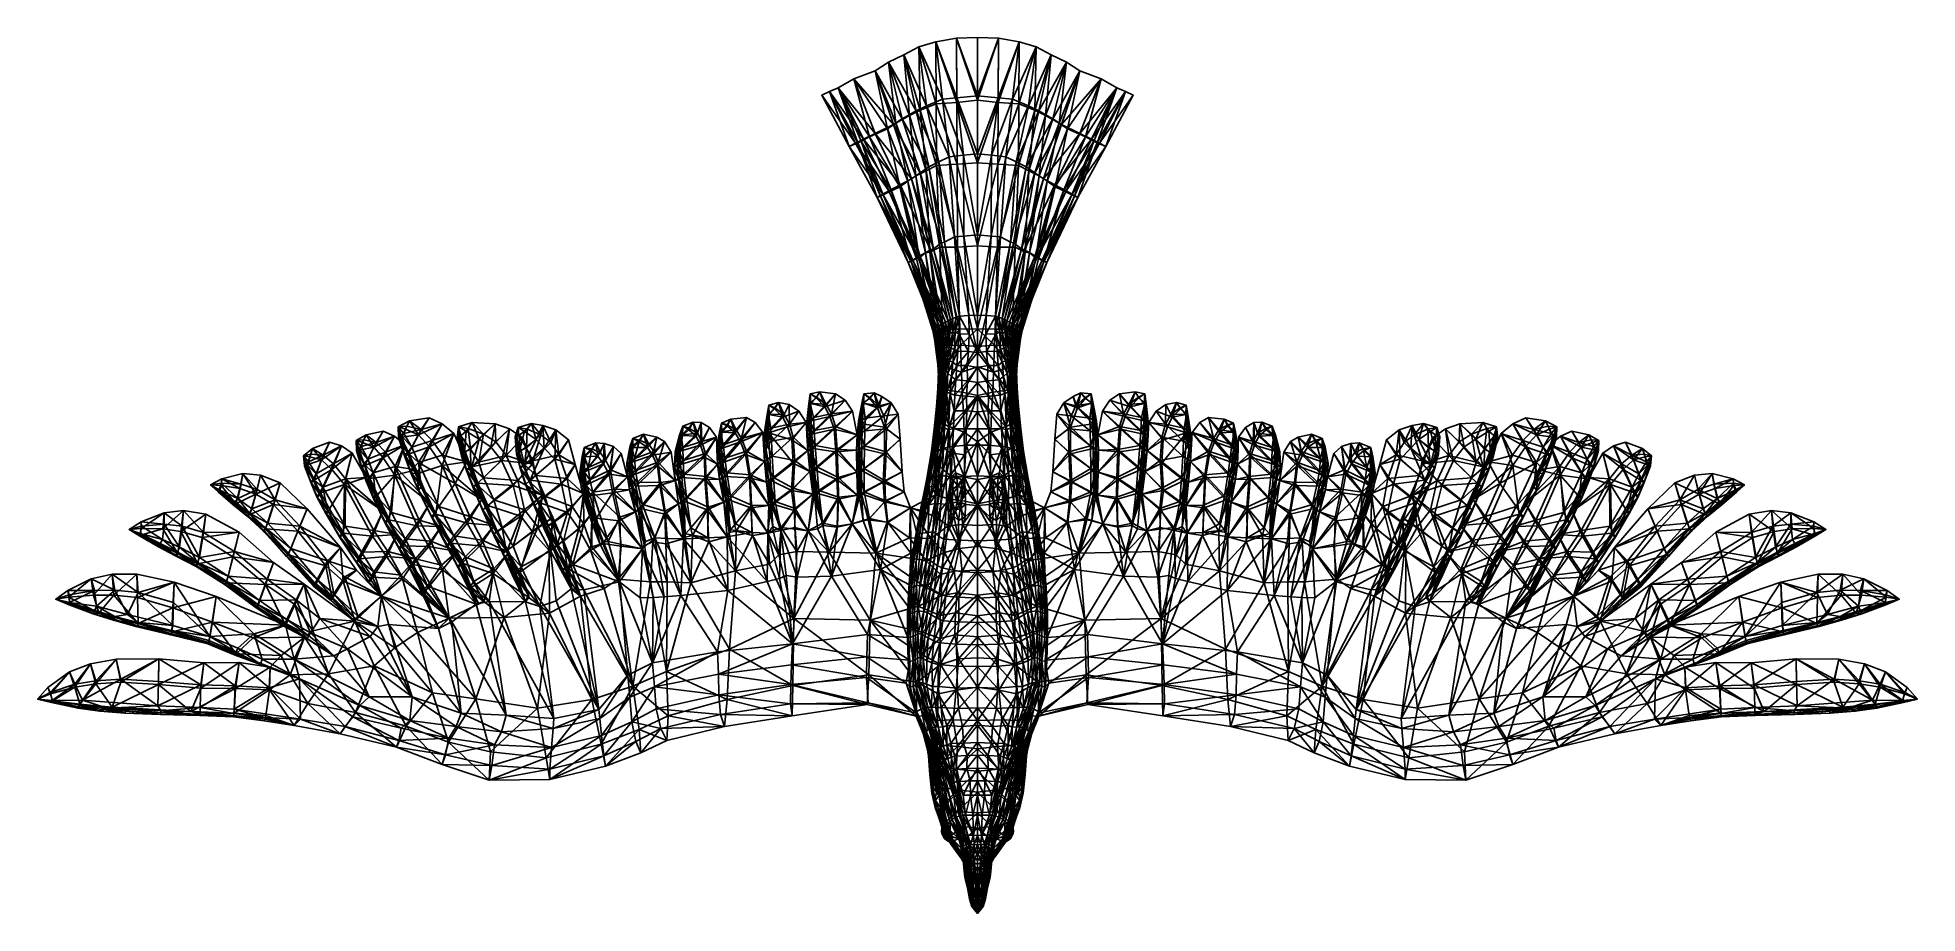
# Model space of a CAD drawing. Extents: x -0.207 to 0.207, y -0.057 to 0.136.
import ezdxf

# ---------------------------------------------------------------- set-up
doc = ezdxf.new("R2010")
doc.units = 0
doc.layers.add('DOVE$LWO', color=1, linetype='CONTINUOUS')

msp = doc.modelspace()

# ---------------------------------------------------------------- linework, layer by layer
at = {"layer": 'DOVE$LWO'}
for points in [[(-0.01348, 0.12021, 0.01687), (-0.01957, 0.13095, 0.02012), (-0.01623, 0.13253, 0.02028)], [(-0.01957, 0.13095, 0.02012), (-0.01494, 0.11921, 0.01899), (-0.01623, 0.13253, 0.02028)], [(-0.01294, 0.13435, 0.02052), (-0.01124, 0.12133, 0.01689), (-0.01623, 0.13253, 0.02028)], [(-0.01263, 0.12034, 0.01942), (-0.01294, 0.13435, 0.02052), (-0.01623, 0.13253, 0.02028)], [(-0.01124, 0.12133, 0.01689), (-0.01348, 0.12021, 0.01687), (-0.01623, 0.13253, 0.02028)], [(-0.01494, 0.11921, 0.01899), (-0.01263, 0.12034, 0.01942), (-0.01623, 0.13253, 0.02028)], [(-0.00772, 0.12278, 0.01703), (-0.01294, 0.13435, 0.02052), (-0.00917, 0.13541, 0.02062)], [(-0.01294, 0.13435, 0.02052), (-0.00911, 0.12177, 0.01973), (-0.00917, 0.13541, 0.02062)], [(-0.01294, 0.13435, 0.02052), (-0.00772, 0.12278, 0.01703), (-0.01124, 0.12133, 0.01689)], [(-0.00911, 0.12177, 0.01973), (-0.01294, 0.13435, 0.02052), (-0.01263, 0.12034, 0.01942)], [(-0.00457, 0.12209, 0.01996), (-0.00466, 0.13625, 0.02074), (-0.00917, 0.13541, 0.02062)], [(-0.00466, 0.13625, 0.02074), (-0.00455, 0.12308, 0.01699), (-0.00917, 0.13541, 0.02062)], [(-0.00911, 0.12177, 0.01973), (-0.00457, 0.12209, 0.01996), (-0.00917, 0.13541, 0.02062)], [(-0.00455, 0.12308, 0.01699), (-0.00772, 0.12278, 0.01703), (-0.00917, 0.13541, 0.02062)], [(-0.00466, 0.13625, 0.02074), (0, 0.12256, 0.02004), (0, 0.13637, 0.02076)], [(0, 0.12355, 0.01708), (-0.00466, 0.13625, 0.02074), (0, 0.13637, 0.02076)], [(-0.00466, 0.13625, 0.02074), (-0.00457, 0.12209, 0.01996), (0, 0.12256, 0.02004)], [(-0.00466, 0.13625, 0.02074), (0, 0.12355, 0.01708), (-0.00455, 0.12308, 0.01699)], [(0, 0.12256, 0.02004), (0.00466, 0.13625, 0.02074), (0, 0.13637, 0.02076)], [(0.00466, 0.13625, 0.02074), (0, 0.12355, 0.01708), (0, 0.13637, 0.02076)], [(0.00457, 0.12209, 0.01996), (0.00466, 0.13625, 0.02074), (0, 0.12256, 0.02004)], [(0, 0.12355, 0.01708), (0.00466, 0.13625, 0.02074), (0.00455, 0.12308, 0.01699)], [(0.00455, 0.12308, 0.01699), (0.00466, 0.13625, 0.02074), (0.00917, 0.13541, 0.02062)], [(0.00772, 0.12278, 0.01703), (0.00455, 0.12308, 0.01699), (0.00917, 0.13541, 0.02062)], [(0.00466, 0.13625, 0.02074), (0.00457, 0.12209, 0.01996), (0.00917, 0.13541, 0.02062)], [(0.00457, 0.12209, 0.01996), (0.00911, 0.12177, 0.01973), (0.00917, 0.13541, 0.02062)], [(0.01294, 0.13435, 0.02052), (0.00772, 0.12278, 0.01703), (0.00917, 0.13541, 0.02062)], [(0.00772, 0.12278, 0.01703), (0.01294, 0.13435, 0.02052), (0.01124, 0.12133, 0.01689)], [(0.00911, 0.12177, 0.01973), (0.01294, 0.13435, 0.02052), (0.00917, 0.13541, 0.02062)], [(0.01294, 0.13435, 0.02052), (0.00911, 0.12177, 0.01973), (0.01263, 0.12034, 0.01942)], [(0.01124, 0.12133, 0.01689), (0.01294, 0.13435, 0.02052), (0.01623, 0.13253, 0.02028)], [(0.01348, 0.12021, 0.01687), (0.01124, 0.12133, 0.01689), (0.01623, 0.13253, 0.02028)], [(0.01294, 0.13435, 0.02052), (0.01263, 0.12034, 0.01942), (0.01623, 0.13253, 0.02028)], [(0.01263, 0.12034, 0.01942), (0.01494, 0.11921, 0.01899), (0.01623, 0.13253, 0.02028)], [(0.01957, 0.13095, 0.02012), (0.01348, 0.12021, 0.01687), (0.01623, 0.13253, 0.02028)], [(0.01494, 0.11921, 0.01899), (0.01957, 0.13095, 0.02012), (0.01623, 0.13253, 0.02028)], [(-0.01851, 0.11717, 0.01675), (-0.02722, 0.1273, 0.0198), (-0.02251, 0.12906, 0.0199)], [(-0.02722, 0.1273, 0.0198), (-0.01983, 0.11625, 0.0182), (-0.02251, 0.12906, 0.0199)], [(-0.01957, 0.13095, 0.02012), (-0.01661, 0.11845, 0.0168), (-0.02251, 0.12906, 0.0199)], [(-0.01802, 0.11752, 0.01852), (-0.01957, 0.13095, 0.02012), (-0.02251, 0.12906, 0.0199)], [(-0.01661, 0.11845, 0.0168), (-0.01851, 0.11717, 0.01675), (-0.02251, 0.12906, 0.0199)], [(-0.01983, 0.11625, 0.0182), (-0.01802, 0.11752, 0.01852), (-0.02251, 0.12906, 0.0199)], [(-0.01957, 0.13095, 0.02012), (-0.01348, 0.12021, 0.01687), (-0.01661, 0.11845, 0.0168)], [(-0.01494, 0.11921, 0.01899), (-0.01957, 0.13095, 0.02012), (-0.01802, 0.11752, 0.01852)], [(0.01348, 0.12021, 0.01687), (0.01957, 0.13095, 0.02012), (0.01661, 0.11845, 0.0168)], [(0.01957, 0.13095, 0.02012), (0.01494, 0.11921, 0.01899), (0.01802, 0.11752, 0.01852)], [(0.01661, 0.11845, 0.0168), (0.01957, 0.13095, 0.02012), (0.02251, 0.12906, 0.0199)], [(0.01851, 0.11717, 0.01675), (0.01661, 0.11845, 0.0168), (0.02251, 0.12906, 0.0199)], [(0.01957, 0.13095, 0.02012), (0.01802, 0.11752, 0.01852), (0.02251, 0.12906, 0.0199)], [(0.01802, 0.11752, 0.01852), (0.01983, 0.11625, 0.0182), (0.02251, 0.12906, 0.0199)], [(0.02722, 0.1273, 0.0198), (0.01851, 0.11717, 0.01675), (0.02251, 0.12906, 0.0199)], [(0.01983, 0.11625, 0.0182), (0.02722, 0.1273, 0.0198), (0.02251, 0.12906, 0.0199)], [(-0.03261, 0.12445, 0.0195), (-0.02688, 0.11312, 0.01686), (-0.03429, 0.12365, 0.01945)], [(-0.02826, 0.11236, 0.01694), (-0.03261, 0.12445, 0.0195), (-0.03429, 0.12365, 0.01945)], [(-0.0251, 0.11396, 0.01678), (-0.03261, 0.12445, 0.0195), (-0.03066, 0.1253, 0.01957)], [(-0.03261, 0.12445, 0.0195), (-0.02637, 0.11319, 0.01713), (-0.03066, 0.1253, 0.01957)], [(-0.0251, 0.11396, 0.01678), (-0.02688, 0.11312, 0.01686), (-0.03261, 0.12445, 0.0195)], [(-0.02826, 0.11236, 0.01694), (-0.02637, 0.11319, 0.01713), (-0.03261, 0.12445, 0.0195)], [(-0.02722, 0.1273, 0.0198), (-0.02255, 0.11525, 0.0168), (-0.03066, 0.1253, 0.01957)], [(-0.02381, 0.11447, 0.01765), (-0.02722, 0.1273, 0.0198), (-0.03066, 0.1253, 0.01957)], [(-0.02255, 0.11525, 0.0168), (-0.0251, 0.11396, 0.01678), (-0.03066, 0.1253, 0.01957)], [(-0.02637, 0.11319, 0.01713), (-0.0256, 0.11356, 0.01747), (-0.03066, 0.1253, 0.01957)], [(-0.0256, 0.11356, 0.01747), (-0.02381, 0.11447, 0.01765), (-0.03066, 0.1253, 0.01957)], [(-0.01851, 0.11717, 0.01675), (-0.02255, 0.11525, 0.0168), (-0.02722, 0.1273, 0.0198)], [(-0.01983, 0.11625, 0.0182), (-0.02722, 0.1273, 0.0198), (-0.02381, 0.11447, 0.01765)], [(0.02255, 0.11525, 0.0168), (0.01851, 0.11717, 0.01675), (0.02722, 0.1273, 0.0198)], [(0.02722, 0.1273, 0.0198), (0.01983, 0.11625, 0.0182), (0.02381, 0.11447, 0.01765)], [(0.02255, 0.11525, 0.0168), (0.02722, 0.1273, 0.0198), (0.03066, 0.1253, 0.01957)], [(0.0251, 0.11396, 0.01678), (0.02255, 0.11525, 0.0168), (0.03066, 0.1253, 0.01957)], [(0.02722, 0.1273, 0.0198), (0.02381, 0.11447, 0.01765), (0.03066, 0.1253, 0.01957)], [(0.02381, 0.11447, 0.01765), (0.0256, 0.11356, 0.01747), (0.03066, 0.1253, 0.01957)], [(0.03261, 0.12445, 0.0195), (0.0251, 0.11396, 0.01678), (0.03066, 0.1253, 0.01957)], [(0.02688, 0.11312, 0.01686), (0.0251, 0.11396, 0.01678), (0.03261, 0.12445, 0.0195)], [(0.0256, 0.11356, 0.01747), (0.02637, 0.11319, 0.01713), (0.03066, 0.1253, 0.01957)], [(0.02637, 0.11319, 0.01713), (0.03261, 0.12445, 0.0195), (0.03066, 0.1253, 0.01957)], [(0.02637, 0.11319, 0.01713), (0.02826, 0.11236, 0.01694), (0.03261, 0.12445, 0.0195)], [(0.02688, 0.11312, 0.01686), (0.03261, 0.12445, 0.0195), (0.03429, 0.12365, 0.01945)], [(0.03261, 0.12445, 0.0195), (0.02826, 0.11236, 0.01694), (0.03429, 0.12365, 0.01945)], [(-0.02688, 0.11312, 0.01686), (-0.02826, 0.11236, 0.01694), (-0.03429, 0.12365, 0.01945)], [(-0.01661, 0.11845, 0.0168), (-0.01348, 0.12021, 0.01687), (-0.01072, 0.10786, 0.01359)], [(-0.01134, 0.10702, 0.01815), (-0.01263, 0.12034, 0.01942), (-0.01494, 0.11921, 0.01899)], [(-0.01348, 0.12021, 0.01687), (-0.01124, 0.12133, 0.01689), (-0.00849, 0.10899, 0.01353)], [(-0.01348, 0.12021, 0.01687), (-0.00849, 0.10899, 0.01353), (-0.01072, 0.10786, 0.01359)], [(-0.00911, 0.12177, 0.01973), (-0.01263, 0.12034, 0.01942), (-0.00903, 0.10815, 0.01861)], [(-0.01263, 0.12034, 0.01942), (-0.01134, 0.10702, 0.01815), (-0.00903, 0.10815, 0.01861)], [(-0.01124, 0.12133, 0.01689), (-0.00772, 0.12278, 0.01703), (-0.00625, 0.1101, 0.01359)], [(-0.00849, 0.10899, 0.01353), (-0.01124, 0.12133, 0.01689), (-0.00625, 0.1101, 0.01359)], [(-0.00451, 0.10845, 0.01902), (-0.00457, 0.12209, 0.01996), (-0.00911, 0.12177, 0.01973)], [(-0.00451, 0.10845, 0.01902), (-0.00911, 0.12177, 0.01973), (-0.00903, 0.10815, 0.01861)], [(-0.00772, 0.12278, 0.01703), (-0.00455, 0.12308, 0.01699), (-0.00309, 0.11042, 0.01349)], [(-0.00772, 0.12278, 0.01703), (-0.00309, 0.11042, 0.01349), (-0.00625, 0.1101, 0.01359)], [(0, 0.12256, 0.02004), (-0.00457, 0.12209, 0.01996), (0, 0.10877, 0.01919)], [(-0.00457, 0.12209, 0.01996), (-0.00451, 0.10845, 0.01902), (0, 0.10877, 0.01919)], [(-0.00455, 0.12308, 0.01699), (0, 0.12355, 0.01708), (0, 0.11071, 0.01352)], [(-0.00309, 0.11042, 0.01349), (-0.00455, 0.12308, 0.01699), (0, 0.11071, 0.01352)], [(0, 0.12355, 0.01708), (0.00455, 0.12308, 0.01699), (0, 0.11071, 0.01352)], [(0.00455, 0.12308, 0.01699), (0.00309, 0.11042, 0.01349), (0, 0.11071, 0.01352)], [(0.00457, 0.12209, 0.01996), (0, 0.12256, 0.02004), (0, 0.10877, 0.01919)], [(0.00451, 0.10845, 0.01902), (0.00457, 0.12209, 0.01996), (0, 0.10877, 0.01919)], [(0.00455, 0.12308, 0.01699), (0.00772, 0.12278, 0.01703), (0.00309, 0.11042, 0.01349)], [(0.00309, 0.11042, 0.01349), (0.00772, 0.12278, 0.01703), (0.00625, 0.1101, 0.01359)], [(0.00457, 0.12209, 0.01996), (0.00451, 0.10845, 0.01902), (0.00911, 0.12177, 0.01973)], [(0.00911, 0.12177, 0.01973), (0.00451, 0.10845, 0.01902), (0.00903, 0.10815, 0.01861)], [(0.00772, 0.12278, 0.01703), (0.01124, 0.12133, 0.01689), (0.00625, 0.1101, 0.01359)], [(0.01124, 0.12133, 0.01689), (0.00849, 0.10899, 0.01353), (0.00625, 0.1101, 0.01359)], [(0.01124, 0.12133, 0.01689), (0.01348, 0.12021, 0.01687), (0.00849, 0.10899, 0.01353)], [(0.00849, 0.10899, 0.01353), (0.01348, 0.12021, 0.01687), (0.01072, 0.10786, 0.01359)], [(0.01263, 0.12034, 0.01942), (0.00911, 0.12177, 0.01973), (0.00903, 0.10815, 0.01861)], [(0.01134, 0.10702, 0.01815), (0.01263, 0.12034, 0.01942), (0.00903, 0.10815, 0.01861)], [(0.01348, 0.12021, 0.01687), (0.01661, 0.11845, 0.0168), (0.01072, 0.10786, 0.01359)], [(0.01263, 0.12034, 0.01942), (0.01134, 0.10702, 0.01815), (0.01494, 0.11921, 0.01899)], [(0.02826, 0.11236, 0.01694), (0.02688, 0.11312, 0.01686), (0.03429, 0.12365, 0.01945)], [(-0.01983, 0.11625, 0.0182), (-0.02381, 0.11447, 0.01765), (-0.01711, 0.10348, 0.01632)], [(-0.02255, 0.11525, 0.0168), (-0.01851, 0.11717, 0.01675), (-0.01451, 0.10526, 0.01369)], [(-0.01537, 0.10469, 0.01694), (-0.01802, 0.11752, 0.01852), (-0.01983, 0.11625, 0.0182)], [(-0.01537, 0.10469, 0.01694), (-0.01983, 0.11625, 0.0182), (-0.01711, 0.10348, 0.01632)], [(-0.01851, 0.11717, 0.01675), (-0.01661, 0.11845, 0.0168), (-0.01262, 0.10656, 0.01361)], [(-0.01851, 0.11717, 0.01675), (-0.01262, 0.10656, 0.01361), (-0.01451, 0.10526, 0.01369)], [(-0.01494, 0.11921, 0.01899), (-0.01802, 0.11752, 0.01852), (-0.01361, 0.10591, 0.01749)], [(-0.01802, 0.11752, 0.01852), (-0.01537, 0.10469, 0.01694), (-0.01361, 0.10591, 0.01749)], [(-0.01262, 0.10656, 0.01361), (-0.01661, 0.11845, 0.0168), (-0.01072, 0.10786, 0.01359)], [(-0.01134, 0.10702, 0.01815), (-0.01494, 0.11921, 0.01899), (-0.01361, 0.10591, 0.01749)], [(0.01661, 0.11845, 0.0168), (0.01262, 0.10656, 0.01361), (0.01072, 0.10786, 0.01359)], [(0.01494, 0.11921, 0.01899), (0.01134, 0.10702, 0.01815), (0.01361, 0.10591, 0.01749)], [(0.01661, 0.11845, 0.0168), (0.01851, 0.11717, 0.01675), (0.01262, 0.10656, 0.01361)], [(0.01262, 0.10656, 0.01361), (0.01851, 0.11717, 0.01675), (0.01451, 0.10526, 0.01369)], [(0.01802, 0.11752, 0.01852), (0.01494, 0.11921, 0.01899), (0.01361, 0.10591, 0.01749)], [(0.01537, 0.10469, 0.01694), (0.01802, 0.11752, 0.01852), (0.01361, 0.10591, 0.01749)], [(0.01851, 0.11717, 0.01675), (0.02255, 0.11525, 0.0168), (0.01451, 0.10526, 0.01369)], [(0.01802, 0.11752, 0.01852), (0.01537, 0.10469, 0.01694), (0.01983, 0.11625, 0.0182)], [(0.01983, 0.11625, 0.0182), (0.01537, 0.10469, 0.01694), (0.01711, 0.10348, 0.01632)], [(0.02381, 0.11447, 0.01765), (0.01983, 0.11625, 0.0182), (0.01711, 0.10348, 0.01632)], [(-0.02637, 0.11319, 0.01713), (-0.02826, 0.11236, 0.01694), (-0.02206, 0.10111, 0.01458)], [(-0.02826, 0.11236, 0.01694), (-0.02688, 0.11312, 0.01686), (-0.02084, 0.10186, 0.0142)], [(-0.02826, 0.11236, 0.01694), (-0.02084, 0.10186, 0.0142), (-0.02206, 0.10111, 0.01458)], [(-0.02688, 0.11312, 0.01686), (-0.0251, 0.11396, 0.01678), (-0.01953, 0.1026, 0.01403)], [(-0.02084, 0.10186, 0.0142), (-0.02688, 0.11312, 0.01686), (-0.01953, 0.1026, 0.01403)], [(-0.0256, 0.11356, 0.01747), (-0.02637, 0.11319, 0.01713), (-0.02139, 0.10144, 0.01493)], [(-0.02139, 0.10144, 0.01493), (-0.02637, 0.11319, 0.01713), (-0.02206, 0.10111, 0.01458)], [(-0.01893, 0.1026, 0.01585), (-0.02381, 0.11447, 0.01765), (-0.0256, 0.11356, 0.01747)], [(-0.0256, 0.11356, 0.01747), (-0.02139, 0.10144, 0.01493), (-0.02075, 0.10173, 0.01537)], [(-0.01893, 0.1026, 0.01585), (-0.0256, 0.11356, 0.01747), (-0.02075, 0.10173, 0.01537)], [(-0.0251, 0.11396, 0.01678), (-0.02255, 0.11525, 0.0168), (-0.01703, 0.10394, 0.0138)], [(-0.0251, 0.11396, 0.01678), (-0.01703, 0.10394, 0.0138), (-0.01953, 0.1026, 0.01403)], [(-0.02381, 0.11447, 0.01765), (-0.01893, 0.1026, 0.01585), (-0.01711, 0.10348, 0.01632)], [(-0.01703, 0.10394, 0.0138), (-0.02255, 0.11525, 0.0168), (-0.01451, 0.10526, 0.01369)], [(0.02255, 0.11525, 0.0168), (0.01703, 0.10394, 0.0138), (0.01451, 0.10526, 0.01369)], [(0.02255, 0.11525, 0.0168), (0.0251, 0.11396, 0.01678), (0.01703, 0.10394, 0.0138)], [(0.01703, 0.10394, 0.0138), (0.0251, 0.11396, 0.01678), (0.01953, 0.1026, 0.01403)], [(0.01893, 0.1026, 0.01585), (0.02381, 0.11447, 0.01765), (0.01711, 0.10348, 0.01632)], [(0.02381, 0.11447, 0.01765), (0.01893, 0.1026, 0.01585), (0.0256, 0.11356, 0.01747)], [(0.0256, 0.11356, 0.01747), (0.01893, 0.1026, 0.01585), (0.02075, 0.10173, 0.01537)], [(0.0251, 0.11396, 0.01678), (0.02688, 0.11312, 0.01686), (0.01953, 0.1026, 0.01403)], [(0.02688, 0.11312, 0.01686), (0.02084, 0.10186, 0.0142), (0.01953, 0.1026, 0.01403)], [(0.02139, 0.10144, 0.01493), (0.0256, 0.11356, 0.01747), (0.02075, 0.10173, 0.01537)], [(0.02688, 0.11312, 0.01686), (0.02826, 0.11236, 0.01694), (0.02084, 0.10186, 0.0142)], [(0.02084, 0.10186, 0.0142), (0.02826, 0.11236, 0.01694), (0.02206, 0.10111, 0.01458)], [(0.02637, 0.11319, 0.01713), (0.0256, 0.11356, 0.01747), (0.02139, 0.10144, 0.01493)], [(0.02637, 0.11319, 0.01713), (0.02139, 0.10144, 0.01493), (0.02206, 0.10111, 0.01458)], [(0.02826, 0.11236, 0.01694), (0.02637, 0.11319, 0.01713), (0.02206, 0.10111, 0.01458)], [(-0.0079, 0.09112, 0.01002), (-0.01262, 0.10656, 0.01361), (-0.01072, 0.10786, 0.01359)], [(-0.01134, 0.10702, 0.01815), (-0.00831, 0.09014, 0.0165), (-0.00903, 0.10815, 0.01861)], [(-0.00849, 0.10899, 0.01353), (-0.00726, 0.0913, 0.00989), (-0.01072, 0.10786, 0.01359)], [(-0.00726, 0.0913, 0.00989), (-0.0079, 0.09112, 0.01002), (-0.01072, 0.10786, 0.01359)], [(-0.00444, 0.09018, 0.01685), (-0.00451, 0.10845, 0.01902), (-0.00903, 0.10815, 0.01861)], [(-0.00831, 0.09014, 0.0165), (-0.00444, 0.09018, 0.01685), (-0.00903, 0.10815, 0.01861)], [(-0.00504, 0.09245, 0.00977), (-0.00849, 0.10899, 0.01353), (-0.00625, 0.1101, 0.01359)], [(-0.00849, 0.10899, 0.01353), (-0.00504, 0.09245, 0.00977), (-0.00726, 0.0913, 0.00989)], [(-0.00309, 0.11042, 0.01349), (-0.00301, 0.09261, 0.00946), (-0.00625, 0.1101, 0.01359)], [(-0.00301, 0.09261, 0.00946), (-0.00504, 0.09245, 0.00977), (-0.00625, 0.1101, 0.01359)], [(-0.00451, 0.10845, 0.01902), (0, 0.09049, 0.01712), (0, 0.10877, 0.01919)], [(-0.00451, 0.10845, 0.01902), (-0.00444, 0.09018, 0.01685), (0, 0.09049, 0.01712)], [(0, 0.09292, 0.00941), (-0.00309, 0.11042, 0.01349), (0, 0.11071, 0.01352)], [(-0.00309, 0.11042, 0.01349), (0, 0.09292, 0.00941), (-0.00301, 0.09261, 0.00946)], [(0.00309, 0.11042, 0.01349), (0, 0.09292, 0.00941), (0, 0.11071, 0.01352)], [(0, 0.09292, 0.00941), (0.00309, 0.11042, 0.01349), (0.00301, 0.09261, 0.00946)], [(0, 0.09049, 0.01712), (0.00451, 0.10845, 0.01902), (0, 0.10877, 0.01919)], [(0.00444, 0.09018, 0.01685), (0.00451, 0.10845, 0.01902), (0, 0.09049, 0.01712)], [(0.00301, 0.09261, 0.00946), (0.00309, 0.11042, 0.01349), (0.00625, 0.1101, 0.01359)], [(0.00504, 0.09245, 0.00977), (0.00301, 0.09261, 0.00946), (0.00625, 0.1101, 0.01359)], [(0.00451, 0.10845, 0.01902), (0.00444, 0.09018, 0.01685), (0.00903, 0.10815, 0.01861)], [(0.00444, 0.09018, 0.01685), (0.00831, 0.09014, 0.0165), (0.00903, 0.10815, 0.01861)], [(0.00849, 0.10899, 0.01353), (0.00504, 0.09245, 0.00977), (0.00625, 0.1101, 0.01359)], [(0.00504, 0.09245, 0.00977), (0.00849, 0.10899, 0.01353), (0.00726, 0.0913, 0.00989)], [(0.00726, 0.0913, 0.00989), (0.00849, 0.10899, 0.01353), (0.01072, 0.10786, 0.01359)], [(0.0079, 0.09112, 0.01002), (0.00726, 0.0913, 0.00989), (0.01072, 0.10786, 0.01359)], [(0.01262, 0.10656, 0.01361), (0.0079, 0.09112, 0.01002), (0.01072, 0.10786, 0.01359)], [(0.00831, 0.09014, 0.0165), (0.01134, 0.10702, 0.01815), (0.00903, 0.10815, 0.01861)], [(-0.01703, 0.10394, 0.0138), (-0.01269, 0.08823, 0.01086), (-0.01953, 0.1026, 0.01403)], [(-0.01286, 0.08779, 0.01426), (-0.01537, 0.10469, 0.01694), (-0.01711, 0.10348, 0.01632)], [(-0.01035, 0.08958, 0.01035), (-0.01703, 0.10394, 0.0138), (-0.01451, 0.10526, 0.01369)], [(-0.01035, 0.08958, 0.01035), (-0.01269, 0.08823, 0.01086), (-0.01703, 0.10394, 0.0138)], [(-0.01537, 0.10469, 0.01694), (-0.01142, 0.0889, 0.01521), (-0.01361, 0.10591, 0.01749)], [(-0.01142, 0.0889, 0.01521), (-0.01537, 0.10469, 0.01694), (-0.01286, 0.08779, 0.01426)], [(-0.01262, 0.10656, 0.01361), (-0.00971, 0.08978, 0.0103), (-0.01451, 0.10526, 0.01369)], [(-0.00971, 0.08978, 0.0103), (-0.01035, 0.08958, 0.01035), (-0.01451, 0.10526, 0.01369)], [(-0.0105, 0.08906, 0.01565), (-0.01134, 0.10702, 0.01815), (-0.01361, 0.10591, 0.01749)], [(-0.01142, 0.0889, 0.01521), (-0.0105, 0.08906, 0.01565), (-0.01361, 0.10591, 0.01749)], [(-0.01262, 0.10656, 0.01361), (-0.0079, 0.09112, 0.01002), (-0.00971, 0.08978, 0.0103)], [(-0.00831, 0.09014, 0.0165), (-0.01134, 0.10702, 0.01815), (-0.0105, 0.08906, 0.01565)], [(0.0079, 0.09112, 0.01002), (0.01262, 0.10656, 0.01361), (0.00971, 0.08978, 0.0103)], [(0.01134, 0.10702, 0.01815), (0.00831, 0.09014, 0.0165), (0.0105, 0.08906, 0.01565)], [(0.00971, 0.08978, 0.0103), (0.01262, 0.10656, 0.01361), (0.01451, 0.10526, 0.01369)], [(0.01035, 0.08958, 0.01035), (0.00971, 0.08978, 0.0103), (0.01451, 0.10526, 0.01369)], [(0.01703, 0.10394, 0.0138), (0.01035, 0.08958, 0.01035), (0.01451, 0.10526, 0.01369)], [(0.01269, 0.08823, 0.01086), (0.01035, 0.08958, 0.01035), (0.01703, 0.10394, 0.0138)], [(0.01134, 0.10702, 0.01815), (0.0105, 0.08906, 0.01565), (0.01361, 0.10591, 0.01749)], [(0.0105, 0.08906, 0.01565), (0.01142, 0.0889, 0.01521), (0.01361, 0.10591, 0.01749)], [(0.01142, 0.0889, 0.01521), (0.01537, 0.10469, 0.01694), (0.01361, 0.10591, 0.01749)], [(0.01537, 0.10469, 0.01694), (0.01142, 0.0889, 0.01521), (0.01286, 0.08779, 0.01426)], [(0.01269, 0.08823, 0.01086), (0.01703, 0.10394, 0.0138), (0.01953, 0.1026, 0.01403)], [(0.01537, 0.10469, 0.01694), (0.01286, 0.08779, 0.01426), (0.01711, 0.10348, 0.01632)], [(-0.02084, 0.10186, 0.0142), (-0.01425, 0.08729, 0.0117), (-0.02206, 0.10111, 0.01458)], [(-0.01524, 0.08679, 0.01249), (-0.02139, 0.10144, 0.01493), (-0.02206, 0.10111, 0.01458)], [(-0.01425, 0.08729, 0.0117), (-0.0147, 0.08706, 0.0121), (-0.02206, 0.10111, 0.01458)], [(-0.0147, 0.08706, 0.0121), (-0.01524, 0.08679, 0.01249), (-0.02206, 0.10111, 0.01458)], [(-0.02139, 0.10144, 0.01493), (-0.01463, 0.08706, 0.01301), (-0.02075, 0.10173, 0.01537)], [(-0.02139, 0.10144, 0.01493), (-0.01524, 0.08679, 0.01249), (-0.01463, 0.08706, 0.01301)], [(-0.01311, 0.08801, 0.01124), (-0.02084, 0.10186, 0.0142), (-0.01953, 0.1026, 0.01403)], [(-0.01311, 0.08801, 0.01124), (-0.01425, 0.08729, 0.0117), (-0.02084, 0.10186, 0.0142)], [(-0.01463, 0.08699, 0.01314), (-0.01893, 0.1026, 0.01585), (-0.02075, 0.10173, 0.01537)], [(-0.01463, 0.08706, 0.01301), (-0.01463, 0.08699, 0.01314), (-0.02075, 0.10173, 0.01537)], [(-0.01269, 0.08823, 0.01086), (-0.01311, 0.08801, 0.01124), (-0.01953, 0.1026, 0.01403)], [(-0.01893, 0.1026, 0.01585), (-0.01346, 0.08767, 0.01359), (-0.01711, 0.10348, 0.01632)], [(-0.01893, 0.1026, 0.01585), (-0.01463, 0.08699, 0.01314), (-0.01346, 0.08767, 0.01359)], [(-0.01346, 0.08767, 0.01359), (-0.01286, 0.08779, 0.01426), (-0.01711, 0.10348, 0.01632)], [(0.01311, 0.08801, 0.01124), (0.01269, 0.08823, 0.01086), (0.01953, 0.1026, 0.01403)], [(0.01286, 0.08779, 0.01426), (0.01346, 0.08767, 0.01359), (0.01711, 0.10348, 0.01632)], [(0.02084, 0.10186, 0.0142), (0.01311, 0.08801, 0.01124), (0.01953, 0.1026, 0.01403)], [(0.01425, 0.08729, 0.0117), (0.01311, 0.08801, 0.01124), (0.02084, 0.10186, 0.0142)], [(0.01346, 0.08767, 0.01359), (0.01893, 0.1026, 0.01585), (0.01711, 0.10348, 0.01632)], [(0.01463, 0.08699, 0.01314), (0.01893, 0.1026, 0.01585), (0.01346, 0.08767, 0.01359)], [(0.01425, 0.08729, 0.0117), (0.02084, 0.10186, 0.0142), (0.02206, 0.10111, 0.01458)], [(0.0147, 0.08706, 0.0121), (0.01425, 0.08729, 0.0117), (0.02206, 0.10111, 0.01458)], [(0.01893, 0.1026, 0.01585), (0.01463, 0.08699, 0.01314), (0.02075, 0.10173, 0.01537)], [(0.01463, 0.08706, 0.01301), (0.02139, 0.10144, 0.01493), (0.02075, 0.10173, 0.01537)], [(0.01463, 0.08699, 0.01314), (0.01463, 0.08706, 0.01301), (0.02075, 0.10173, 0.01537)], [(0.01524, 0.08679, 0.01249), (0.02139, 0.10144, 0.01493), (0.01463, 0.08706, 0.01301)], [(0.01524, 0.08679, 0.01249), (0.0147, 0.08706, 0.0121), (0.02206, 0.10111, 0.01458)], [(0.02139, 0.10144, 0.01493), (0.01524, 0.08679, 0.01249), (0.02206, 0.10111, 0.01458)], [(-0.00971, 0.08978, 0.0103), (-0.0079, 0.09112, 0.01002), (-0.00541, 0.07447, 0.00595)], [(-0.0079, 0.09112, 0.01002), (-0.00726, 0.0913, 0.00989), (-0.00471, 0.07471, 0.00565)], [(-0.0079, 0.09112, 0.01002), (-0.00471, 0.07471, 0.00565), (-0.00541, 0.07447, 0.00595)], [(-0.00726, 0.0913, 0.00989), (-0.00504, 0.09245, 0.00977), (-0.00398, 0.07493, 0.00545)], [(-0.00471, 0.07471, 0.00565), (-0.00726, 0.0913, 0.00989), (-0.00398, 0.07493, 0.00545)], [(-0.00504, 0.09245, 0.00977), (-0.00301, 0.09261, 0.00946), (-0.00188, 0.07508, 0.00519)], [(-0.00504, 0.09245, 0.00977), (-0.00188, 0.07508, 0.00519), (-0.00398, 0.07493, 0.00545)], [(-0.00301, 0.09261, 0.00946), (0, 0.09292, 0.00941), (0, 0.07517, 0.00517)], [(-0.00188, 0.07508, 0.00519), (-0.00301, 0.09261, 0.00946), (0, 0.07517, 0.00517)], [(0, 0.09292, 0.00941), (0.00301, 0.09261, 0.00946), (0, 0.07517, 0.00517)], [(0.00301, 0.09261, 0.00946), (0.00188, 0.07508, 0.00519), (0, 0.07517, 0.00517)], [(0.00301, 0.09261, 0.00946), (0.00504, 0.09245, 0.00977), (0.00188, 0.07508, 0.00519)], [(0.00188, 0.07508, 0.00519), (0.00504, 0.09245, 0.00977), (0.00398, 0.07493, 0.00545)], [(0.00504, 0.09245, 0.00977), (0.00726, 0.0913, 0.00989), (0.00398, 0.07493, 0.00545)], [(0.00726, 0.0913, 0.00989), (0.00471, 0.07471, 0.00565), (0.00398, 0.07493, 0.00545)], [(0.00726, 0.0913, 0.00989), (0.0079, 0.09112, 0.01002), (0.00471, 0.07471, 0.00565)], [(0.00471, 0.07471, 0.00565), (0.0079, 0.09112, 0.01002), (0.00541, 0.07447, 0.00595)], [(0.0079, 0.09112, 0.01002), (0.00971, 0.08978, 0.0103), (0.00541, 0.07447, 0.00595)], [(-0.01463, 0.08706, 0.01301), (-0.01524, 0.08679, 0.01249), (-0.00938, 0.07222, 0.00991)], [(-0.00892, 0.07251, 0.00932), (-0.01524, 0.08679, 0.01249), (-0.0147, 0.08706, 0.0121)], [(-0.0147, 0.08706, 0.0121), (-0.01425, 0.08729, 0.0117), (-0.008, 0.07309, 0.00816)], [(-0.0147, 0.08706, 0.0121), (-0.008, 0.07309, 0.00816), (-0.00843, 0.07281, 0.00876)], [(-0.00892, 0.07251, 0.00932), (-0.0147, 0.08706, 0.0121), (-0.00843, 0.07281, 0.00876)], [(-0.01346, 0.08767, 0.01359), (-0.01463, 0.08699, 0.01314), (-0.00985, 0.07181, 0.0112)], [(-0.00966, 0.07201, 0.01055), (-0.01463, 0.08706, 0.01301), (-0.00938, 0.07222, 0.00991)], [(-0.00966, 0.07201, 0.01055), (-0.01463, 0.08699, 0.01314), (-0.01463, 0.08706, 0.01301)], [(-0.01463, 0.08699, 0.01314), (-0.00966, 0.07201, 0.01055), (-0.00985, 0.07181, 0.0112)], [(-0.01425, 0.08729, 0.0117), (-0.01311, 0.08801, 0.01124), (-0.00753, 0.07338, 0.00759)], [(-0.008, 0.07309, 0.00816), (-0.01425, 0.08729, 0.0117), (-0.00753, 0.07338, 0.00759)], [(-0.00967, 0.07183, 0.01208), (-0.01286, 0.08779, 0.01426), (-0.01346, 0.08767, 0.01359)], [(-0.00967, 0.07183, 0.01208), (-0.01346, 0.08767, 0.01359), (-0.00985, 0.07181, 0.0112)], [(-0.01311, 0.08801, 0.01124), (-0.01269, 0.08823, 0.01086), (-0.00703, 0.07366, 0.00706)], [(-0.01311, 0.08801, 0.01124), (-0.00703, 0.07366, 0.00706), (-0.00753, 0.07338, 0.00759)], [(-0.01142, 0.0889, 0.01521), (-0.01286, 0.08779, 0.01426), (-0.0093, 0.07189, 0.01288)], [(-0.01286, 0.08779, 0.01426), (-0.00967, 0.07183, 0.01208), (-0.0093, 0.07189, 0.01288)], [(-0.01269, 0.08823, 0.01086), (-0.01035, 0.08958, 0.01035), (-0.00648, 0.07394, 0.0066)], [(-0.00703, 0.07366, 0.00706), (-0.01269, 0.08823, 0.01086), (-0.00648, 0.07394, 0.0066)], [(-0.0086, 0.07198, 0.01381), (-0.0105, 0.08906, 0.01565), (-0.01142, 0.0889, 0.01521)], [(-0.0086, 0.07198, 0.01381), (-0.01142, 0.0889, 0.01521), (-0.0093, 0.07189, 0.01288)], [(-0.00831, 0.09014, 0.0165), (-0.0105, 0.08906, 0.01565), (-0.00772, 0.07211, 0.01453)], [(-0.0105, 0.08906, 0.01565), (-0.0086, 0.07198, 0.01381), (-0.00772, 0.07211, 0.01453)], [(-0.01035, 0.08958, 0.01035), (-0.00971, 0.08978, 0.0103), (-0.00595, 0.07421, 0.00626)], [(-0.01035, 0.08958, 0.01035), (-0.00595, 0.07421, 0.00626), (-0.00648, 0.07394, 0.0066)], [(-0.00595, 0.07421, 0.00626), (-0.00971, 0.08978, 0.0103), (-0.00541, 0.07447, 0.00595)], [(-0.00389, 0.07212, 0.01546), (-0.00444, 0.09018, 0.01685), (-0.00831, 0.09014, 0.0165)], [(-0.00389, 0.07212, 0.01546), (-0.00831, 0.09014, 0.0165), (-0.00772, 0.07211, 0.01453)], [(0, 0.09049, 0.01712), (-0.00444, 0.09018, 0.01685), (0, 0.07219, 0.01546)], [(-0.00444, 0.09018, 0.01685), (-0.00389, 0.07212, 0.01546), (0, 0.07219, 0.01546)], [(0.00444, 0.09018, 0.01685), (0, 0.09049, 0.01712), (0, 0.07219, 0.01546)], [(0.00389, 0.07212, 0.01546), (0.00444, 0.09018, 0.01685), (0, 0.07219, 0.01546)], [(0.00444, 0.09018, 0.01685), (0.00389, 0.07212, 0.01546), (0.00831, 0.09014, 0.0165)], [(0.00831, 0.09014, 0.0165), (0.00389, 0.07212, 0.01546), (0.00772, 0.07211, 0.01453)], [(0.00971, 0.08978, 0.0103), (0.00595, 0.07421, 0.00626), (0.00541, 0.07447, 0.00595)], [(0.00971, 0.08978, 0.0103), (0.01035, 0.08958, 0.01035), (0.00595, 0.07421, 0.00626)], [(0.00595, 0.07421, 0.00626), (0.01035, 0.08958, 0.01035), (0.00648, 0.07394, 0.0066)], [(0.01035, 0.08958, 0.01035), (0.01269, 0.08823, 0.01086), (0.00648, 0.07394, 0.0066)], [(0.01269, 0.08823, 0.01086), (0.00703, 0.07366, 0.00706), (0.00648, 0.07394, 0.0066)], [(0.01269, 0.08823, 0.01086), (0.01311, 0.08801, 0.01124), (0.00703, 0.07366, 0.00706)], [(0.00703, 0.07366, 0.00706), (0.01311, 0.08801, 0.01124), (0.00753, 0.07338, 0.00759)], [(0.01311, 0.08801, 0.01124), (0.01425, 0.08729, 0.0117), (0.00753, 0.07338, 0.00759)], [(0.01425, 0.08729, 0.0117), (0.008, 0.07309, 0.00816), (0.00753, 0.07338, 0.00759)], [(0.0105, 0.08906, 0.01565), (0.00831, 0.09014, 0.0165), (0.00772, 0.07211, 0.01453)], [(0.0086, 0.07198, 0.01381), (0.0105, 0.08906, 0.01565), (0.00772, 0.07211, 0.01453)], [(0.01425, 0.08729, 0.0117), (0.0147, 0.08706, 0.0121), (0.008, 0.07309, 0.00816)], [(0.008, 0.07309, 0.00816), (0.0147, 0.08706, 0.0121), (0.00843, 0.07281, 0.00876)], [(0.0147, 0.08706, 0.0121), (0.00892, 0.07251, 0.00932), (0.00843, 0.07281, 0.00876)], [(0.0105, 0.08906, 0.01565), (0.0086, 0.07198, 0.01381), (0.01142, 0.0889, 0.01521)], [(0.01142, 0.0889, 0.01521), (0.0086, 0.07198, 0.01381), (0.0093, 0.07189, 0.01288)], [(0.01524, 0.08679, 0.01249), (0.00892, 0.07251, 0.00932), (0.0147, 0.08706, 0.0121)], [(0.01286, 0.08779, 0.01426), (0.01142, 0.0889, 0.01521), (0.0093, 0.07189, 0.01288)], [(0.00967, 0.07183, 0.01208), (0.01286, 0.08779, 0.01426), (0.0093, 0.07189, 0.01288)], [(0.01524, 0.08679, 0.01249), (0.01463, 0.08706, 0.01301), (0.00938, 0.07222, 0.00991)], [(0.01463, 0.08706, 0.01301), (0.00966, 0.07201, 0.01055), (0.00938, 0.07222, 0.00991)], [(0.01463, 0.08699, 0.01314), (0.00966, 0.07201, 0.01055), (0.01463, 0.08706, 0.01301)], [(0.00966, 0.07201, 0.01055), (0.01463, 0.08699, 0.01314), (0.00985, 0.07181, 0.0112)], [(0.01286, 0.08779, 0.01426), (0.00967, 0.07183, 0.01208), (0.01346, 0.08767, 0.01359)], [(0.01346, 0.08767, 0.01359), (0.00967, 0.07183, 0.01208), (0.00985, 0.07181, 0.0112)], [(0.01463, 0.08699, 0.01314), (0.01346, 0.08767, 0.01359), (0.00985, 0.07181, 0.0112)], [(-0.01524, 0.08679, 0.01249), (-0.00892, 0.07251, 0.00932), (-0.00938, 0.07222, 0.00991)], [(0.00892, 0.07251, 0.00932), (0.01524, 0.08679, 0.01249), (0.00938, 0.07222, 0.00991)], [(-0.00471, 0.07471, 0.00565), (-0.00554, 0.07117, 0.00493), (-0.00541, 0.07447, 0.00595)], [(-0.00471, 0.07471, 0.00565), (-0.0049, 0.07144, 0.00458), (-0.00554, 0.07117, 0.00493)], [(-0.00411, 0.07105, 0.0041), (-0.0049, 0.07144, 0.00458), (-0.00398, 0.07493, 0.00545)], [(-0.0049, 0.07144, 0.00458), (-0.00471, 0.07471, 0.00565), (-0.00398, 0.07493, 0.00545)], [(-0.00181, 0.07098, 0.00371), (-0.00411, 0.07105, 0.0041), (-0.00398, 0.07493, 0.00545)], [(-0.00188, 0.07508, 0.00519), (-0.00181, 0.07098, 0.00371), (-0.00398, 0.07493, 0.00545)], [(0, 0.06698, 0.00225), (-0.00188, 0.07508, 0.00519), (0, 0.07517, 0.00517)], [(0, 0.06698, 0.00225), (-0.00181, 0.07098, 0.00371), (-0.00188, 0.07508, 0.00519)], [(0.00188, 0.07508, 0.00519), (0, 0.06698, 0.00225), (0, 0.07517, 0.00517)], [(0.00181, 0.07098, 0.00371), (0, 0.06698, 0.00225), (0.00188, 0.07508, 0.00519)], [(0.00181, 0.07098, 0.00371), (0.00188, 0.07508, 0.00519), (0.00398, 0.07493, 0.00545)], [(0.00411, 0.07105, 0.0041), (0.00181, 0.07098, 0.00371), (0.00398, 0.07493, 0.00545)], [(0.0049, 0.07144, 0.00458), (0.00411, 0.07105, 0.0041), (0.00398, 0.07493, 0.00545)], [(0.00471, 0.07471, 0.00565), (0.0049, 0.07144, 0.00458), (0.00398, 0.07493, 0.00545)], [(0.00554, 0.07117, 0.00493), (0.00471, 0.07471, 0.00565), (0.00541, 0.07447, 0.00595)], [(0.0049, 0.07144, 0.00458), (0.00471, 0.07471, 0.00565), (0.00554, 0.07117, 0.00493)], [(-0.00966, 0.07201, 0.01055), (-0.00928, 0.06958, 0.01037), (-0.00985, 0.07181, 0.0112)], [(-0.00941, 0.06943, 0.01104), (-0.00967, 0.07183, 0.01208), (-0.00985, 0.07181, 0.0112)], [(-0.00928, 0.06958, 0.01037), (-0.00941, 0.06943, 0.01104), (-0.00985, 0.07181, 0.0112)], [(-0.00967, 0.07183, 0.01208), (-0.00927, 0.06944, 0.01198), (-0.0093, 0.07189, 0.01288)], [(-0.00941, 0.06943, 0.01104), (-0.00927, 0.06944, 0.01198), (-0.00967, 0.07183, 0.01208)], [(-0.00896, 0.06982, 0.00964), (-0.00966, 0.07201, 0.01055), (-0.00938, 0.07222, 0.00991)], [(-0.00896, 0.06982, 0.00964), (-0.00928, 0.06958, 0.01037), (-0.00966, 0.07201, 0.01055)], [(-0.00892, 0.07251, 0.00932), (-0.00861, 0.06994, 0.00907), (-0.00938, 0.07222, 0.00991)], [(-0.00861, 0.06994, 0.00907), (-0.00896, 0.06982, 0.00964), (-0.00938, 0.07222, 0.00991)], [(-0.00896, 0.06895, 0.01288), (-0.0086, 0.07198, 0.01381), (-0.0093, 0.07189, 0.01288)], [(-0.00927, 0.06944, 0.01198), (-0.00896, 0.06895, 0.01288), (-0.0093, 0.07189, 0.01288)], [(-0.00896, 0.06895, 0.01288), (-0.00835, 0.06905, 0.01383), (-0.0086, 0.07198, 0.01381)], [(-0.00818, 0.07022, 0.00848), (-0.00892, 0.07251, 0.00932), (-0.00843, 0.07281, 0.00876)], [(-0.00818, 0.07022, 0.00848), (-0.00861, 0.06994, 0.00907), (-0.00892, 0.07251, 0.00932)], [(-0.0086, 0.07198, 0.01381), (-0.00835, 0.06905, 0.01383), (-0.00772, 0.07211, 0.01453)], [(-0.008, 0.07309, 0.00816), (-0.00784, 0.07047, 0.00775), (-0.00843, 0.07281, 0.00876)], [(-0.00784, 0.07047, 0.00775), (-0.00818, 0.07022, 0.00848), (-0.00843, 0.07281, 0.00876)], [(-0.00835, 0.06905, 0.01383), (-0.00746, 0.06851, 0.0146), (-0.00772, 0.07211, 0.01453)], [(-0.00818, 0.07022, 0.00848), (-0.00784, 0.07047, 0.00775), (-0.0078, 0.06789, 0.00734)], [(-0.00745, 0.07075, 0.00714), (-0.008, 0.07309, 0.00816), (-0.00753, 0.07338, 0.00759)], [(-0.008, 0.07309, 0.00816), (-0.00745, 0.07075, 0.00714), (-0.00784, 0.07047, 0.00775)], [(-0.00784, 0.07047, 0.00775), (-0.00745, 0.07075, 0.00714), (-0.00749, 0.06814, 0.00658)], [(-0.0078, 0.06789, 0.00734), (-0.00784, 0.07047, 0.00775), (-0.00749, 0.06814, 0.00658)], [(-0.00746, 0.06851, 0.0146), (-0.00389, 0.07212, 0.01546), (-0.00772, 0.07211, 0.01453)], [(-0.00703, 0.07366, 0.00706), (-0.00699, 0.07091, 0.00646), (-0.00753, 0.07338, 0.00759)], [(-0.00699, 0.07091, 0.00646), (-0.00745, 0.07075, 0.00714), (-0.00753, 0.07338, 0.00759)], [(-0.00745, 0.07075, 0.00714), (-0.00716, 0.06802, 0.0058), (-0.00749, 0.06814, 0.00658)], [(-0.00746, 0.06851, 0.0146), (-0.00371, 0.0686, 0.01554), (-0.00389, 0.07212, 0.01546)], [(-0.00745, 0.07075, 0.00714), (-0.00699, 0.07091, 0.00646), (-0.00716, 0.06802, 0.0058)], [(-0.00716, 0.06802, 0.0058), (-0.00699, 0.07091, 0.00646), (-0.00674, 0.06814, 0.00504)], [(-0.00653, 0.07119, 0.00594), (-0.00703, 0.07366, 0.00706), (-0.00648, 0.07394, 0.0066)], [(-0.00703, 0.07366, 0.00706), (-0.00653, 0.07119, 0.00594), (-0.00699, 0.07091, 0.00646)], [(-0.00699, 0.07091, 0.00646), (-0.00653, 0.07119, 0.00594), (-0.00674, 0.06814, 0.00504)], [(-0.00608, 0.07148, 0.00552), (-0.00627, 0.06822, 0.0044), (-0.00674, 0.06814, 0.00504)], [(-0.00653, 0.07119, 0.00594), (-0.00608, 0.07148, 0.00552), (-0.00674, 0.06814, 0.00504)], [(-0.00595, 0.07421, 0.00626), (-0.00653, 0.07119, 0.00594), (-0.00648, 0.07394, 0.0066)], [(-0.00595, 0.07421, 0.00626), (-0.00608, 0.07148, 0.00552), (-0.00653, 0.07119, 0.00594)], [(-0.00627, 0.06822, 0.0044), (-0.00608, 0.07148, 0.00552), (-0.00554, 0.07117, 0.00493)], [(-0.00627, 0.06822, 0.0044), (-0.00554, 0.07117, 0.00493), (-0.00579, 0.06793, 0.00374)], [(-0.00554, 0.07117, 0.00493), (-0.00608, 0.07148, 0.00552), (-0.00541, 0.07447, 0.00595)], [(-0.00608, 0.07148, 0.00552), (-0.00595, 0.07421, 0.00626), (-0.00541, 0.07447, 0.00595)], [(-0.0049, 0.07144, 0.00458), (-0.00508, 0.0676, 0.00315), (-0.00579, 0.06793, 0.00374)], [(-0.00554, 0.07117, 0.00493), (-0.0049, 0.07144, 0.00458), (-0.00579, 0.06793, 0.00374)], [(-0.00508, 0.0676, 0.00315), (-0.0049, 0.07144, 0.00458), (-0.00411, 0.07105, 0.0041)], [(-0.00508, 0.0676, 0.00315), (-0.00411, 0.07105, 0.0041), (-0.0043, 0.06722, 0.00271)], [(-0.00411, 0.07105, 0.0041), (-0.002, 0.06719, 0.00233), (-0.0043, 0.06722, 0.00271)], [(-0.00181, 0.07098, 0.00371), (-0.002, 0.06719, 0.00233), (-0.00411, 0.07105, 0.0041)], [(-0.00389, 0.07212, 0.01546), (-0.00371, 0.0686, 0.01554), (0, 0.07219, 0.01546)], [(-0.00371, 0.0686, 0.01554), (0, 0.0683, 0.01554), (0, 0.07219, 0.01546)], [(-0.002, 0.06719, 0.00233), (-0.00181, 0.07098, 0.00371), (0, 0.06698, 0.00225)], [(0.00371, 0.0686, 0.01554), (0.00389, 0.07212, 0.01546), (0, 0.07219, 0.01546)], [(0, 0.0683, 0.01554), (0.00371, 0.0686, 0.01554), (0, 0.07219, 0.01546)], [(0.00181, 0.07098, 0.00371), (0.002, 0.06719, 0.00233), (0, 0.06698, 0.00225)], [(0.002, 0.06719, 0.00233), (0.00181, 0.07098, 0.00371), (0.00411, 0.07105, 0.0041)], [(0.002, 0.06719, 0.00233), (0.00411, 0.07105, 0.0041), (0.0043, 0.06722, 0.00271)], [(0.00371, 0.0686, 0.01554), (0.00746, 0.06851, 0.0146), (0.00389, 0.07212, 0.01546)], [(0.00389, 0.07212, 0.01546), (0.00746, 0.06851, 0.0146), (0.00772, 0.07211, 0.01453)], [(0.0049, 0.07144, 0.00458), (0.00508, 0.0676, 0.00315), (0.00411, 0.07105, 0.0041)], [(0.00411, 0.07105, 0.0041), (0.00508, 0.0676, 0.00315), (0.0043, 0.06722, 0.00271)], [(0.00508, 0.0676, 0.00315), (0.0049, 0.07144, 0.00458), (0.00579, 0.06793, 0.00374)], [(0.0049, 0.07144, 0.00458), (0.00554, 0.07117, 0.00493), (0.00579, 0.06793, 0.00374)], [(0.00608, 0.07148, 0.00552), (0.00554, 0.07117, 0.00493), (0.00541, 0.07447, 0.00595)], [(0.00595, 0.07421, 0.00626), (0.00608, 0.07148, 0.00552), (0.00541, 0.07447, 0.00595)], [(0.00608, 0.07148, 0.00552), (0.00627, 0.06822, 0.0044), (0.00554, 0.07117, 0.00493)], [(0.00554, 0.07117, 0.00493), (0.00627, 0.06822, 0.0044), (0.00579, 0.06793, 0.00374)], [(0.00653, 0.07119, 0.00594), (0.00595, 0.07421, 0.00626), (0.00648, 0.07394, 0.0066)], [(0.00608, 0.07148, 0.00552), (0.00595, 0.07421, 0.00626), (0.00653, 0.07119, 0.00594)], [(0.00627, 0.06822, 0.0044), (0.00608, 0.07148, 0.00552), (0.00674, 0.06814, 0.00504)], [(0.00608, 0.07148, 0.00552), (0.00653, 0.07119, 0.00594), (0.00674, 0.06814, 0.00504)], [(0.00703, 0.07366, 0.00706), (0.00653, 0.07119, 0.00594), (0.00648, 0.07394, 0.0066)], [(0.00653, 0.07119, 0.00594), (0.00703, 0.07366, 0.00706), (0.00699, 0.07091, 0.00646)], [(0.00653, 0.07119, 0.00594), (0.00699, 0.07091, 0.00646), (0.00674, 0.06814, 0.00504)], [(0.00699, 0.07091, 0.00646), (0.00716, 0.06802, 0.0058), (0.00674, 0.06814, 0.00504)], [(0.00699, 0.07091, 0.00646), (0.00703, 0.07366, 0.00706), (0.00753, 0.07338, 0.00759)], [(0.00745, 0.07075, 0.00714), (0.00699, 0.07091, 0.00646), (0.00753, 0.07338, 0.00759)], [(0.00699, 0.07091, 0.00646), (0.00745, 0.07075, 0.00714), (0.00716, 0.06802, 0.0058)], [(0.00716, 0.06802, 0.0058), (0.00745, 0.07075, 0.00714), (0.00749, 0.06814, 0.00658)], [(0.008, 0.07309, 0.00816), (0.00745, 0.07075, 0.00714), (0.00753, 0.07338, 0.00759)], [(0.00745, 0.07075, 0.00714), (0.008, 0.07309, 0.00816), (0.00784, 0.07047, 0.00775)], [(0.00745, 0.07075, 0.00714), (0.00784, 0.07047, 0.00775), (0.00749, 0.06814, 0.00658)], [(0.00746, 0.06851, 0.0146), (0.00835, 0.06905, 0.01383), (0.00772, 0.07211, 0.01453)], [(0.00784, 0.07047, 0.00775), (0.0078, 0.06789, 0.00734), (0.00749, 0.06814, 0.00658)], [(0.00835, 0.06905, 0.01383), (0.0086, 0.07198, 0.01381), (0.00772, 0.07211, 0.01453)], [(0.00784, 0.07047, 0.00775), (0.00818, 0.07022, 0.00848), (0.0078, 0.06789, 0.00734)], [(0.00784, 0.07047, 0.00775), (0.008, 0.07309, 0.00816), (0.00843, 0.07281, 0.00876)], [(0.00818, 0.07022, 0.00848), (0.00784, 0.07047, 0.00775), (0.00843, 0.07281, 0.00876)], [(0.00892, 0.07251, 0.00932), (0.00818, 0.07022, 0.00848), (0.00843, 0.07281, 0.00876)], [(0.00861, 0.06994, 0.00907), (0.00818, 0.07022, 0.00848), (0.00892, 0.07251, 0.00932)], [(0.00835, 0.06905, 0.01383), (0.00896, 0.06895, 0.01288), (0.0086, 0.07198, 0.01381)], [(0.0086, 0.07198, 0.01381), (0.00896, 0.06895, 0.01288), (0.0093, 0.07189, 0.01288)], [(0.00861, 0.06994, 0.00907), (0.00892, 0.07251, 0.00932), (0.00938, 0.07222, 0.00991)], [(0.00896, 0.06982, 0.00964), (0.00861, 0.06994, 0.00907), (0.00938, 0.07222, 0.00991)], [(0.00966, 0.07201, 0.01055), (0.00896, 0.06982, 0.00964), (0.00938, 0.07222, 0.00991)], [(0.00928, 0.06958, 0.01037), (0.00896, 0.06982, 0.00964), (0.00966, 0.07201, 0.01055)], [(0.00896, 0.06895, 0.01288), (0.00927, 0.06944, 0.01198), (0.0093, 0.07189, 0.01288)], [(0.00927, 0.06944, 0.01198), (0.00967, 0.07183, 0.01208), (0.0093, 0.07189, 0.01288)], [(0.00927, 0.06944, 0.01198), (0.00941, 0.06943, 0.01104), (0.00967, 0.07183, 0.01208)], [(0.00928, 0.06958, 0.01037), (0.00966, 0.07201, 0.01055), (0.00985, 0.07181, 0.0112)], [(0.00941, 0.06943, 0.01104), (0.00928, 0.06958, 0.01037), (0.00985, 0.07181, 0.0112)], [(0.00967, 0.07183, 0.01208), (0.00941, 0.06943, 0.01104), (0.00985, 0.07181, 0.0112)], [(-0.00941, 0.06943, 0.01104), (-0.00928, 0.06958, 0.01037), (-0.00899, 0.06718, 0.01026)], [(-0.00927, 0.06944, 0.01198), (-0.00941, 0.06943, 0.01104), (-0.00908, 0.06701, 0.01102)], [(-0.00941, 0.06943, 0.01104), (-0.00899, 0.06718, 0.01026), (-0.00908, 0.06701, 0.01102)], [(-0.00928, 0.06958, 0.01037), (-0.00896, 0.06982, 0.00964), (-0.00877, 0.06735, 0.00952)], [(-0.00899, 0.06718, 0.01026), (-0.00928, 0.06958, 0.01037), (-0.00877, 0.06735, 0.00952)], [(-0.009, 0.06651, 0.01202), (-0.00927, 0.06944, 0.01198), (-0.00908, 0.06701, 0.01102)], [(-0.00896, 0.06895, 0.01288), (-0.00927, 0.06944, 0.01198), (-0.009, 0.06651, 0.01202)], [(-0.00899, 0.06718, 0.01026), (-0.00881, 0.06496, 0.0102), (-0.00908, 0.06701, 0.01102)], [(-0.00881, 0.06496, 0.0102), (-0.009, 0.06651, 0.01202), (-0.00908, 0.06701, 0.01102)], [(-0.00896, 0.06895, 0.01288), (-0.009, 0.06651, 0.01202), (-0.00876, 0.06601, 0.01298)], [(-0.009, 0.06651, 0.01202), (-0.00875, 0.06432, 0.01197), (-0.00876, 0.06601, 0.01298)], [(-0.00881, 0.06496, 0.0102), (-0.00875, 0.06432, 0.01197), (-0.009, 0.06651, 0.01202)], [(-0.00864, 0.06513, 0.00936), (-0.00899, 0.06718, 0.01026), (-0.00877, 0.06735, 0.00952)], [(-0.00864, 0.06513, 0.00936), (-0.00881, 0.06496, 0.0102), (-0.00899, 0.06718, 0.01026)], [(-0.00896, 0.06982, 0.00964), (-0.00861, 0.06994, 0.00907), (-0.00844, 0.06749, 0.00881)], [(-0.00896, 0.06982, 0.00964), (-0.00844, 0.06749, 0.00881), (-0.00877, 0.06735, 0.00952)], [(-0.00835, 0.06905, 0.01383), (-0.00896, 0.06895, 0.01288), (-0.00876, 0.06601, 0.01298)], [(-0.00844, 0.06749, 0.00881), (-0.00845, 0.06512, 0.00854), (-0.00877, 0.06735, 0.00952)], [(-0.00845, 0.06512, 0.00854), (-0.00864, 0.06513, 0.00936), (-0.00877, 0.06735, 0.00952)], [(-0.00801, 0.06358, 0.01414), (-0.00835, 0.06905, 0.01383), (-0.00876, 0.06601, 0.01298)], [(-0.00861, 0.06994, 0.00907), (-0.00818, 0.07022, 0.00848), (-0.00808, 0.06764, 0.00811)], [(-0.00844, 0.06749, 0.00881), (-0.00861, 0.06994, 0.00907), (-0.00808, 0.06764, 0.00811)], [(-0.00817, 0.06526, 0.00782), (-0.00845, 0.06512, 0.00854), (-0.00844, 0.06749, 0.00881)], [(-0.00817, 0.06526, 0.00782), (-0.00844, 0.06749, 0.00881), (-0.00808, 0.06764, 0.00811)], [(-0.00746, 0.06851, 0.0146), (-0.00835, 0.06905, 0.01383), (-0.00801, 0.06358, 0.01414)], [(-0.00818, 0.07022, 0.00848), (-0.0078, 0.06789, 0.00734), (-0.00808, 0.06764, 0.00811)], [(-0.00792, 0.0655, 0.00691), (-0.00817, 0.06526, 0.00782), (-0.00808, 0.06764, 0.00811)], [(-0.0078, 0.06789, 0.00734), (-0.00792, 0.0655, 0.00691), (-0.00808, 0.06764, 0.00811)], [(-0.00746, 0.06851, 0.0146), (-0.00801, 0.06358, 0.01414), (-0.0072, 0.0638, 0.01491)], [(-0.00716, 0.06802, 0.0058), (-0.00767, 0.06285, 0.00437), (-0.00794, 0.06339, 0.00563)], [(-0.00768, 0.06576, 0.00612), (-0.00716, 0.06802, 0.0058), (-0.00794, 0.06339, 0.00563)], [(-0.0078, 0.06789, 0.00734), (-0.00768, 0.06576, 0.00612), (-0.00792, 0.0655, 0.00691)], [(-0.00768, 0.06576, 0.00612), (-0.0078, 0.06789, 0.00734), (-0.00749, 0.06814, 0.00658)], [(-0.00716, 0.06802, 0.0058), (-0.00768, 0.06576, 0.00612), (-0.00749, 0.06814, 0.00658)], [(-0.00767, 0.06285, 0.00437), (-0.00674, 0.06814, 0.00504), (-0.0073, 0.06357, 0.00383)], [(-0.00767, 0.06285, 0.00437), (-0.00716, 0.06802, 0.0058), (-0.00674, 0.06814, 0.00504)], [(-0.00371, 0.0686, 0.01554), (-0.00746, 0.06851, 0.0146), (-0.0072, 0.0638, 0.01491)], [(-0.00674, 0.06814, 0.00504), (-0.00662, 0.06578, 0.00372), (-0.0073, 0.06357, 0.00383)], [(-0.00352, 0.06264, 0.01595), (-0.00371, 0.0686, 0.01554), (-0.0072, 0.0638, 0.01491)], [(-0.00627, 0.06822, 0.0044), (-0.00662, 0.06578, 0.00372), (-0.00674, 0.06814, 0.00504)], [(-0.00662, 0.06578, 0.00372), (-0.00627, 0.06822, 0.0044), (-0.00579, 0.06793, 0.00374)], [(-0.00614, 0.06515, 0.00295), (-0.00662, 0.06578, 0.00372), (-0.00579, 0.06793, 0.00374)], [(-0.00508, 0.0676, 0.00315), (-0.00614, 0.06515, 0.00295), (-0.00579, 0.06793, 0.00374)], [(-0.00508, 0.0676, 0.00315), (-0.00546, 0.06484, 0.00246), (-0.00614, 0.06515, 0.00295)], [(-0.00546, 0.06484, 0.00246), (-0.00508, 0.0676, 0.00315), (-0.0043, 0.06722, 0.00271)], [(-0.00454, 0.06407, 0.002), (-0.00546, 0.06484, 0.00246), (-0.0043, 0.06722, 0.00271)], [(-0.002, 0.06719, 0.00233), (-0.00454, 0.06407, 0.002), (-0.0043, 0.06722, 0.00271)], [(-0.002, 0.06719, 0.00233), (-0.00226, 0.06405, 0.00171), (-0.00454, 0.06407, 0.002)], [(0, 0.0683, 0.01554), (-0.00371, 0.0686, 0.01554), (-0.00352, 0.06264, 0.01595)], [(0, 0.0683, 0.01554), (-0.00352, 0.06264, 0.01595), (0, 0.0638, 0.01588)], [(-0.00226, 0.06405, 0.00171), (-0.002, 0.06719, 0.00233), (0, 0.06698, 0.00225)], [(0, 0.06367, 0.00161), (-0.00226, 0.06405, 0.00171), (0, 0.06698, 0.00225)], [(0.00371, 0.0686, 0.01554), (0, 0.0683, 0.01554), (0.00352, 0.06264, 0.01595)], [(0.00352, 0.06264, 0.01595), (0, 0.0683, 0.01554), (0, 0.0638, 0.01588)], [(0.002, 0.06719, 0.00233), (0.00226, 0.06405, 0.00171), (0, 0.06698, 0.00225)], [(0.00226, 0.06405, 0.00171), (0, 0.06367, 0.00161), (0, 0.06698, 0.00225)], [(0.00454, 0.06407, 0.002), (0.002, 0.06719, 0.00233), (0.0043, 0.06722, 0.00271)], [(0.00226, 0.06405, 0.00171), (0.002, 0.06719, 0.00233), (0.00454, 0.06407, 0.002)], [(0.00371, 0.0686, 0.01554), (0.00352, 0.06264, 0.01595), (0.0072, 0.0638, 0.01491)], [(0.00746, 0.06851, 0.0146), (0.00371, 0.0686, 0.01554), (0.0072, 0.0638, 0.01491)], [(0.00508, 0.0676, 0.00315), (0.00546, 0.06484, 0.00246), (0.0043, 0.06722, 0.00271)], [(0.00546, 0.06484, 0.00246), (0.00454, 0.06407, 0.002), (0.0043, 0.06722, 0.00271)], [(0.00614, 0.06515, 0.00295), (0.00508, 0.0676, 0.00315), (0.00579, 0.06793, 0.00374)], [(0.00546, 0.06484, 0.00246), (0.00508, 0.0676, 0.00315), (0.00614, 0.06515, 0.00295)], [(0.00627, 0.06822, 0.0044), (0.00662, 0.06578, 0.00372), (0.00579, 0.06793, 0.00374)], [(0.00662, 0.06578, 0.00372), (0.00614, 0.06515, 0.00295), (0.00579, 0.06793, 0.00374)], [(0.00662, 0.06578, 0.00372), (0.00627, 0.06822, 0.0044), (0.00674, 0.06814, 0.00504)], [(0.00662, 0.06578, 0.00372), (0.00674, 0.06814, 0.00504), (0.0073, 0.06357, 0.00383)], [(0.00674, 0.06814, 0.00504), (0.00767, 0.06285, 0.00437), (0.0073, 0.06357, 0.00383)], [(0.00716, 0.06802, 0.0058), (0.00767, 0.06285, 0.00437), (0.00674, 0.06814, 0.00504)], [(0.00768, 0.06576, 0.00612), (0.00716, 0.06802, 0.0058), (0.00749, 0.06814, 0.00658)], [(0.00767, 0.06285, 0.00437), (0.00716, 0.06802, 0.0058), (0.00794, 0.06339, 0.00563)], [(0.00716, 0.06802, 0.0058), (0.00768, 0.06576, 0.00612), (0.00794, 0.06339, 0.00563)], [(0.00801, 0.06358, 0.01414), (0.00746, 0.06851, 0.0146), (0.0072, 0.0638, 0.01491)], [(0.00835, 0.06905, 0.01383), (0.00746, 0.06851, 0.0146), (0.00801, 0.06358, 0.01414)], [(0.0078, 0.06789, 0.00734), (0.00768, 0.06576, 0.00612), (0.00749, 0.06814, 0.00658)], [(0.00768, 0.06576, 0.00612), (0.0078, 0.06789, 0.00734), (0.00792, 0.0655, 0.00691)], [(0.0078, 0.06789, 0.00734), (0.00818, 0.07022, 0.00848), (0.00808, 0.06764, 0.00811)], [(0.00792, 0.0655, 0.00691), (0.0078, 0.06789, 0.00734), (0.00808, 0.06764, 0.00811)], [(0.00817, 0.06526, 0.00782), (0.00792, 0.0655, 0.00691), (0.00808, 0.06764, 0.00811)], [(0.00835, 0.06905, 0.01383), (0.00801, 0.06358, 0.01414), (0.00876, 0.06601, 0.01298)], [(0.00818, 0.07022, 0.00848), (0.00861, 0.06994, 0.00907), (0.00808, 0.06764, 0.00811)], [(0.00861, 0.06994, 0.00907), (0.00844, 0.06749, 0.00881), (0.00808, 0.06764, 0.00811)], [(0.00844, 0.06749, 0.00881), (0.00817, 0.06526, 0.00782), (0.00808, 0.06764, 0.00811)], [(0.00845, 0.06512, 0.00854), (0.00817, 0.06526, 0.00782), (0.00844, 0.06749, 0.00881)], [(0.00896, 0.06895, 0.01288), (0.00835, 0.06905, 0.01383), (0.00876, 0.06601, 0.01298)], [(0.00861, 0.06994, 0.00907), (0.00896, 0.06982, 0.00964), (0.00844, 0.06749, 0.00881)], [(0.00844, 0.06749, 0.00881), (0.00896, 0.06982, 0.00964), (0.00877, 0.06735, 0.00952)], [(0.00845, 0.06512, 0.00854), (0.00844, 0.06749, 0.00881), (0.00877, 0.06735, 0.00952)], [(0.00864, 0.06513, 0.00936), (0.00845, 0.06512, 0.00854), (0.00877, 0.06735, 0.00952)], [(0.00899, 0.06718, 0.01026), (0.00864, 0.06513, 0.00936), (0.00877, 0.06735, 0.00952)], [(0.00881, 0.06496, 0.0102), (0.00864, 0.06513, 0.00936), (0.00899, 0.06718, 0.01026)], [(0.00875, 0.06432, 0.01197), (0.009, 0.06651, 0.01202), (0.00876, 0.06601, 0.01298)], [(0.00875, 0.06432, 0.01197), (0.00881, 0.06496, 0.0102), (0.009, 0.06651, 0.01202)], [(0.009, 0.06651, 0.01202), (0.00896, 0.06895, 0.01288), (0.00876, 0.06601, 0.01298)], [(0.00896, 0.06982, 0.00964), (0.00928, 0.06958, 0.01037), (0.00877, 0.06735, 0.00952)], [(0.00928, 0.06958, 0.01037), (0.00899, 0.06718, 0.01026), (0.00877, 0.06735, 0.00952)], [(0.00881, 0.06496, 0.0102), (0.00899, 0.06718, 0.01026), (0.00908, 0.06701, 0.01102)], [(0.009, 0.06651, 0.01202), (0.00881, 0.06496, 0.0102), (0.00908, 0.06701, 0.01102)], [(0.00927, 0.06944, 0.01198), (0.00896, 0.06895, 0.01288), (0.009, 0.06651, 0.01202)], [(0.00928, 0.06958, 0.01037), (0.00941, 0.06943, 0.01104), (0.00899, 0.06718, 0.01026)], [(0.00899, 0.06718, 0.01026), (0.00941, 0.06943, 0.01104), (0.00908, 0.06701, 0.01102)], [(0.00927, 0.06944, 0.01198), (0.009, 0.06651, 0.01202), (0.00908, 0.06701, 0.01102)], [(0.00941, 0.06943, 0.01104), (0.00927, 0.06944, 0.01198), (0.00908, 0.06701, 0.01102)], [(-0.00881, 0.06496, 0.0102), (-0.00864, 0.06513, 0.00936), (-0.00858, 0.0629, 0.00918)], [(-0.00875, 0.06432, 0.01197), (-0.00881, 0.06496, 0.0102), (-0.00861, 0.06275, 0.01022)], [(-0.00861, 0.06275, 0.01022), (-0.00881, 0.06496, 0.0102), (-0.00858, 0.0629, 0.00918)], [(-0.00877, 0.05493, 0.00452), (-0.00819, 0.06218, 0.00621), (-0.00853, 0.0555, 0.0036)], [(-0.00853, 0.05896, 0.0065), (-0.00819, 0.06218, 0.00621), (-0.00877, 0.05493, 0.00452)], [(-0.00875, 0.06432, 0.01197), (-0.00857, 0.06342, 0.01308), (-0.00876, 0.06601, 0.01298)], [(-0.00857, 0.06342, 0.01308), (-0.00801, 0.06358, 0.01414), (-0.00876, 0.06601, 0.01298)], [(-0.0086, 0.06174, 0.01209), (-0.00875, 0.06432, 0.01197), (-0.00861, 0.06275, 0.01022)], [(-0.00857, 0.06342, 0.01308), (-0.00875, 0.06432, 0.01197), (-0.0086, 0.06174, 0.01209)], [(-0.00847, 0.0629, 0.00834), (-0.00871, 0.05899, 0.00843), (-0.00858, 0.0629, 0.00918)], [(-0.00871, 0.05899, 0.00843), (-0.00847, 0.0629, 0.00834), (-0.00866, 0.05899, 0.00759)], [(-0.00871, 0.05899, 0.00843), (-0.00868, 0.05886, 0.00961), (-0.00858, 0.0629, 0.00918)], [(-0.00868, 0.05886, 0.00961), (-0.00861, 0.06275, 0.01022), (-0.00858, 0.0629, 0.00918)], [(-0.00863, 0.05873, 0.01047), (-0.00861, 0.06275, 0.01022), (-0.00868, 0.05886, 0.00961)], [(-0.00853, 0.05896, 0.0065), (-0.00866, 0.05899, 0.00759), (-0.00832, 0.0629, 0.0075)], [(-0.00866, 0.05899, 0.00759), (-0.00847, 0.0629, 0.00834), (-0.00832, 0.0629, 0.0075)], [(-0.00864, 0.06513, 0.00936), (-0.00847, 0.0629, 0.00834), (-0.00858, 0.0629, 0.00918)], [(-0.00864, 0.06513, 0.00936), (-0.00845, 0.06512, 0.00854), (-0.00847, 0.0629, 0.00834)], [(-0.00863, 0.05873, 0.01047), (-0.0086, 0.06174, 0.01209), (-0.00861, 0.06275, 0.01022)], [(-0.00857, 0.06342, 0.01308), (-0.0086, 0.06174, 0.01209), (-0.00843, 0.06083, 0.01321)], [(-0.00801, 0.06358, 0.01414), (-0.00857, 0.06342, 0.01308), (-0.00843, 0.06083, 0.01321)], [(-0.00767, 0.06285, 0.00437), (-0.00853, 0.0555, 0.0036), (-0.00794, 0.06339, 0.00563)], [(-0.00853, 0.0555, 0.0036), (-0.00819, 0.06218, 0.00621), (-0.00794, 0.06339, 0.00563)], [(-0.00819, 0.06218, 0.00621), (-0.00853, 0.05896, 0.0065), (-0.00832, 0.0629, 0.0075)], [(-0.00767, 0.06285, 0.00437), (-0.00827, 0.05543, 0.00283), (-0.00853, 0.0555, 0.0036)], [(-0.00847, 0.0629, 0.00834), (-0.00845, 0.06512, 0.00854), (-0.00832, 0.0629, 0.0075)], [(-0.00845, 0.06512, 0.00854), (-0.00817, 0.06526, 0.00782), (-0.00832, 0.0629, 0.0075)], [(-0.0078, 0.05975, 0.01441), (-0.00801, 0.06358, 0.01414), (-0.00843, 0.06083, 0.01321)], [(-0.00817, 0.06526, 0.00782), (-0.00819, 0.06218, 0.00621), (-0.00832, 0.0629, 0.0075)], [(-0.00827, 0.05543, 0.00283), (-0.00767, 0.06285, 0.00437), (-0.00794, 0.05618, 0.00246)], [(-0.00819, 0.06218, 0.00621), (-0.00792, 0.0655, 0.00691), (-0.00794, 0.06339, 0.00563)], [(-0.00817, 0.06526, 0.00782), (-0.00792, 0.0655, 0.00691), (-0.00819, 0.06218, 0.00621)], [(-0.0072, 0.0638, 0.01491), (-0.00801, 0.06358, 0.01414), (-0.0078, 0.05975, 0.01441)], [(-0.00792, 0.0655, 0.00691), (-0.00768, 0.06576, 0.00612), (-0.00794, 0.06339, 0.00563)], [(-0.00695, 0.06299, 0.00304), (-0.00794, 0.05618, 0.00246), (-0.0073, 0.06357, 0.00383)], [(-0.00794, 0.05618, 0.00246), (-0.00767, 0.06285, 0.00437), (-0.0073, 0.06357, 0.00383)], [(-0.00695, 0.06299, 0.00304), (-0.00729, 0.05896, 0.00237), (-0.00794, 0.05618, 0.00246)], [(-0.0072, 0.0638, 0.01491), (-0.0078, 0.05975, 0.01441), (-0.00686, 0.05866, 0.01534)], [(-0.00662, 0.06578, 0.00372), (-0.00695, 0.06299, 0.00304), (-0.0073, 0.06357, 0.00383)], [(-0.00729, 0.05896, 0.00237), (-0.00695, 0.06299, 0.00304), (-0.0065, 0.06238, 0.00241)], [(-0.00675, 0.05823, 0.00175), (-0.00729, 0.05896, 0.00237), (-0.0065, 0.06238, 0.00241)], [(-0.00352, 0.06264, 0.01595), (-0.0072, 0.0638, 0.01491), (-0.00686, 0.05866, 0.01534)], [(-0.00695, 0.06299, 0.00304), (-0.00662, 0.06578, 0.00372), (-0.00614, 0.06515, 0.00295)], [(-0.00695, 0.06299, 0.00304), (-0.00614, 0.06515, 0.00295), (-0.0065, 0.06238, 0.00241)], [(-0.00337, 0.05819, 0.01634), (-0.00352, 0.06264, 0.01595), (-0.00686, 0.05866, 0.01534)], [(-0.0057, 0.06169, 0.0019), (-0.00675, 0.05823, 0.00175), (-0.0065, 0.06238, 0.00241)], [(-0.00614, 0.06515, 0.00295), (-0.00546, 0.06484, 0.00246), (-0.0065, 0.06238, 0.00241)], [(-0.00546, 0.06484, 0.00246), (-0.0057, 0.06169, 0.0019), (-0.0065, 0.06238, 0.00241)], [(-0.0057, 0.06169, 0.0019), (-0.00546, 0.06484, 0.00246), (-0.00454, 0.06407, 0.002)], [(-0.0057, 0.06169, 0.0019), (-0.00454, 0.06407, 0.002), (-0.00479, 0.06093, 0.00154)], [(-0.00454, 0.06407, 0.002), (-0.00226, 0.06405, 0.00171), (-0.00479, 0.06093, 0.00154)], [(-0.00226, 0.06405, 0.00171), (-0.00221, 0.06071, 0.00123), (-0.00479, 0.06093, 0.00154)], [(0, 0.0638, 0.01588), (-0.00352, 0.06264, 0.01595), (-0.00337, 0.05819, 0.01634)], [(0, 0.0638, 0.01588), (-0.00337, 0.05819, 0.01634), (0, 0.05749, 0.01644)], [(0, 0.06367, 0.00161), (-0.00221, 0.06071, 0.00123), (-0.00226, 0.06405, 0.00171)], [(-0.00221, 0.06071, 0.00123), (0, 0.06367, 0.00161), (0, 0.06034, 0.00115)], [(0.00221, 0.06071, 0.00123), (0, 0.06367, 0.00161), (0.00226, 0.06405, 0.00171)], [(0.00337, 0.05819, 0.01634), (0, 0.0638, 0.01588), (0, 0.05749, 0.01644)], [(0.00352, 0.06264, 0.01595), (0, 0.0638, 0.01588), (0.00337, 0.05819, 0.01634)], [(0, 0.06367, 0.00161), (0.00221, 0.06071, 0.00123), (0, 0.06034, 0.00115)], [(0.00221, 0.06071, 0.00123), (0.00226, 0.06405, 0.00171), (0.00479, 0.06093, 0.00154)], [(0.00226, 0.06405, 0.00171), (0.00454, 0.06407, 0.002), (0.00479, 0.06093, 0.00154)], [(0.00352, 0.06264, 0.01595), (0.00337, 0.05819, 0.01634), (0.00686, 0.05866, 0.01534)], [(0.0072, 0.0638, 0.01491), (0.00352, 0.06264, 0.01595), (0.00686, 0.05866, 0.01534)], [(0.00546, 0.06484, 0.00246), (0.0057, 0.06169, 0.0019), (0.00454, 0.06407, 0.002)], [(0.00454, 0.06407, 0.002), (0.0057, 0.06169, 0.0019), (0.00479, 0.06093, 0.00154)], [(0.00546, 0.06484, 0.00246), (0.00614, 0.06515, 0.00295), (0.0065, 0.06238, 0.00241)], [(0.0057, 0.06169, 0.0019), (0.00546, 0.06484, 0.00246), (0.0065, 0.06238, 0.00241)], [(0.00675, 0.05823, 0.00175), (0.0057, 0.06169, 0.0019), (0.0065, 0.06238, 0.00241)], [(0.00662, 0.06578, 0.00372), (0.00695, 0.06299, 0.00304), (0.00614, 0.06515, 0.00295)], [(0.00614, 0.06515, 0.00295), (0.00695, 0.06299, 0.00304), (0.0065, 0.06238, 0.00241)], [(0.00695, 0.06299, 0.00304), (0.00729, 0.05896, 0.00237), (0.0065, 0.06238, 0.00241)], [(0.00729, 0.05896, 0.00237), (0.00675, 0.05823, 0.00175), (0.0065, 0.06238, 0.00241)], [(0.00695, 0.06299, 0.00304), (0.00662, 0.06578, 0.00372), (0.0073, 0.06357, 0.00383)], [(0.0078, 0.05975, 0.01441), (0.0072, 0.0638, 0.01491), (0.00686, 0.05866, 0.01534)], [(0.00794, 0.05618, 0.00246), (0.00695, 0.06299, 0.00304), (0.0073, 0.06357, 0.00383)], [(0.00729, 0.05896, 0.00237), (0.00695, 0.06299, 0.00304), (0.00794, 0.05618, 0.00246)], [(0.00801, 0.06358, 0.01414), (0.0072, 0.0638, 0.01491), (0.0078, 0.05975, 0.01441)], [(0.00767, 0.06285, 0.00437), (0.00794, 0.05618, 0.00246), (0.0073, 0.06357, 0.00383)], [(0.00853, 0.0555, 0.0036), (0.00767, 0.06285, 0.00437), (0.00794, 0.06339, 0.00563)], [(0.00827, 0.05543, 0.00283), (0.00767, 0.06285, 0.00437), (0.00853, 0.0555, 0.0036)], [(0.00767, 0.06285, 0.00437), (0.00827, 0.05543, 0.00283), (0.00794, 0.05618, 0.00246)], [(0.00768, 0.06576, 0.00612), (0.00792, 0.0655, 0.00691), (0.00794, 0.06339, 0.00563)], [(0.00801, 0.06358, 0.01414), (0.0078, 0.05975, 0.01441), (0.00843, 0.06083, 0.01321)], [(0.00792, 0.0655, 0.00691), (0.00819, 0.06218, 0.00621), (0.00794, 0.06339, 0.00563)], [(0.00792, 0.0655, 0.00691), (0.00817, 0.06526, 0.00782), (0.00819, 0.06218, 0.00621)], [(0.00819, 0.06218, 0.00621), (0.00853, 0.0555, 0.0036), (0.00794, 0.06339, 0.00563)], [(0.00801, 0.06358, 0.01414), (0.00857, 0.06342, 0.01308), (0.00876, 0.06601, 0.01298)], [(0.00857, 0.06342, 0.01308), (0.00801, 0.06358, 0.01414), (0.00843, 0.06083, 0.01321)], [(0.00819, 0.06218, 0.00621), (0.00817, 0.06526, 0.00782), (0.00832, 0.0629, 0.0075)], [(0.00817, 0.06526, 0.00782), (0.00845, 0.06512, 0.00854), (0.00832, 0.0629, 0.0075)], [(0.00853, 0.05896, 0.0065), (0.00819, 0.06218, 0.00621), (0.00832, 0.0629, 0.0075)], [(0.00819, 0.06218, 0.00621), (0.00877, 0.05493, 0.00452), (0.00853, 0.0555, 0.0036)], [(0.00819, 0.06218, 0.00621), (0.00853, 0.05896, 0.0065), (0.00877, 0.05493, 0.00452)], [(0.00845, 0.06512, 0.00854), (0.00847, 0.0629, 0.00834), (0.00832, 0.0629, 0.0075)], [(0.00866, 0.05899, 0.00759), (0.00853, 0.05896, 0.0065), (0.00832, 0.0629, 0.0075)], [(0.00847, 0.0629, 0.00834), (0.00866, 0.05899, 0.00759), (0.00832, 0.0629, 0.0075)], [(0.0086, 0.06174, 0.01209), (0.00857, 0.06342, 0.01308), (0.00843, 0.06083, 0.01321)], [(0.00845, 0.06512, 0.00854), (0.00864, 0.06513, 0.00936), (0.00847, 0.0629, 0.00834)], [(0.00847, 0.0629, 0.00834), (0.00864, 0.06513, 0.00936), (0.00858, 0.0629, 0.00918)], [(0.00871, 0.05899, 0.00843), (0.00847, 0.0629, 0.00834), (0.00858, 0.0629, 0.00918)], [(0.00847, 0.0629, 0.00834), (0.00871, 0.05899, 0.00843), (0.00866, 0.05899, 0.00759)], [(0.00857, 0.06342, 0.01308), (0.00875, 0.06432, 0.01197), (0.00876, 0.06601, 0.01298)], [(0.00875, 0.06432, 0.01197), (0.00857, 0.06342, 0.01308), (0.0086, 0.06174, 0.01209)], [(0.00864, 0.06513, 0.00936), (0.00881, 0.06496, 0.0102), (0.00858, 0.0629, 0.00918)], [(0.00881, 0.06496, 0.0102), (0.00861, 0.06275, 0.01022), (0.00858, 0.0629, 0.00918)], [(0.00868, 0.05886, 0.00961), (0.00871, 0.05899, 0.00843), (0.00858, 0.0629, 0.00918)], [(0.00861, 0.06275, 0.01022), (0.00868, 0.05886, 0.00961), (0.00858, 0.0629, 0.00918)], [(0.00875, 0.06432, 0.01197), (0.0086, 0.06174, 0.01209), (0.00861, 0.06275, 0.01022)], [(0.0086, 0.06174, 0.01209), (0.00863, 0.05873, 0.01047), (0.00861, 0.06275, 0.01022)], [(0.00881, 0.06496, 0.0102), (0.00875, 0.06432, 0.01197), (0.00861, 0.06275, 0.01022)], [(0.00861, 0.06275, 0.01022), (0.00863, 0.05873, 0.01047), (0.00868, 0.05886, 0.00961)], [(-0.03688, 0.05782, 0.01751), (-0.03553, 0.05694, 0.01751), (-0.03469, 0.05828, 0.01683)], [(-0.03688, 0.05782, 0.01751), (-0.03469, 0.05828, 0.01683), (-0.03548, 0.05713, 0.01682)], [(-0.03553, 0.05694, 0.01751), (-0.03362, 0.05496, 0.01721), (-0.03469, 0.05828, 0.01683)], [(-0.03333, 0.05552, 0.01605), (-0.03548, 0.05713, 0.01682), (-0.03469, 0.05828, 0.01683)], [(-0.03362, 0.05496, 0.01721), (-0.03125, 0.05782, 0.01559), (-0.03469, 0.05828, 0.01683)], [(-0.03469, 0.05828, 0.01683), (-0.03125, 0.05782, 0.01559), (-0.03333, 0.05552, 0.01605)], [(-0.02501, 0.05786, 0.01324), (-0.02375, 0.05687, 0.01335), (-0.02275, 0.05809, 0.01261)], [(-0.02501, 0.05786, 0.01324), (-0.02275, 0.05809, 0.01261), (-0.02366, 0.05699, 0.01265)], [(-0.02375, 0.05687, 0.01335), (-0.02204, 0.05472, 0.01328), (-0.02275, 0.05809, 0.01261)], [(-0.02162, 0.05518, 0.01208), (-0.02366, 0.05699, 0.01265), (-0.02275, 0.05809, 0.01261)], [(-0.02204, 0.05472, 0.01328), (-0.02105, 0.05728, 0.01268), (-0.02275, 0.05809, 0.01261)], [(-0.02275, 0.05809, 0.01261), (-0.02105, 0.05728, 0.01268), (-0.02162, 0.05518, 0.01208)], [(-0.00866, 0.05899, 0.00759), (-0.00898, 0.05506, 0.00658), (-0.00903, 0.05508, 0.00767)], [(-0.00871, 0.05899, 0.00843), (-0.00866, 0.05899, 0.00759), (-0.00903, 0.05508, 0.00767)], [(-0.00897, 0.05495, 0.00885), (-0.00871, 0.05899, 0.00843), (-0.00903, 0.05508, 0.00767)], [(-0.00898, 0.05506, 0.00658), (-0.00866, 0.05899, 0.00759), (-0.00853, 0.05896, 0.0065)], [(-0.00898, 0.05506, 0.00658), (-0.00853, 0.05896, 0.0065), (-0.00877, 0.05493, 0.00452)], [(-0.00897, 0.05495, 0.00885), (-0.00868, 0.05886, 0.00961), (-0.00871, 0.05899, 0.00843)], [(-0.00868, 0.05886, 0.00961), (-0.00897, 0.05495, 0.00885), (-0.00884, 0.05482, 0.01003)], [(-0.00863, 0.05873, 0.01047), (-0.00868, 0.05886, 0.00961), (-0.00884, 0.05482, 0.01003)], [(-0.00869, 0.05782, 0.01165), (-0.00863, 0.05873, 0.01047), (-0.00884, 0.05482, 0.01003)], [(-0.0086, 0.06174, 0.01209), (-0.00869, 0.05782, 0.01165), (-0.00843, 0.06083, 0.01321)], [(-0.00863, 0.05873, 0.01047), (-0.00869, 0.05782, 0.01165), (-0.0086, 0.06174, 0.01209)], [(-0.00869, 0.05782, 0.01165), (-0.00836, 0.05664, 0.0132), (-0.00843, 0.06083, 0.01321)], [(-0.00836, 0.05664, 0.0132), (-0.0078, 0.05975, 0.01441), (-0.00843, 0.06083, 0.01321)], [(-0.00836, 0.05664, 0.0132), (-0.00774, 0.05555, 0.01443), (-0.0078, 0.05975, 0.01441)], [(-0.00729, 0.05896, 0.00237), (-0.00749, 0.0552, 0.00157), (-0.00794, 0.05618, 0.00246)], [(-0.00789, 0.05013, 0.00052), (-0.00749, 0.0552, 0.00157), (-0.00675, 0.05823, 0.00175)], [(-0.00724, 0.05029, 0), (-0.00789, 0.05013, 0.00052), (-0.00675, 0.05823, 0.00175)], [(-0.0078, 0.05975, 0.01441), (-0.00774, 0.05555, 0.01443), (-0.00686, 0.05866, 0.01534)], [(-0.00774, 0.05555, 0.01443), (-0.00626, 0.05064, 0.0159), (-0.00686, 0.05866, 0.01534)], [(-0.00675, 0.05823, 0.00175), (-0.00749, 0.0552, 0.00157), (-0.00729, 0.05896, 0.00237)], [(-0.00601, 0.05788, 0.00135), (-0.00724, 0.05029, 0), (-0.00675, 0.05823, 0.00175)], [(-0.00626, 0.05064, 0.0159), (-0.00337, 0.05819, 0.01634), (-0.00686, 0.05866, 0.01534)], [(-0.0057, 0.06169, 0.0019), (-0.00601, 0.05788, 0.00135), (-0.00675, 0.05823, 0.00175)], [(-0.00626, 0.05064, 0.0159), (-0.00305, 0.0538, 0.01662), (-0.00337, 0.05819, 0.01634)], [(-0.00601, 0.05788, 0.00135), (-0.0057, 0.06169, 0.0019), (-0.00479, 0.06093, 0.00154)], [(-0.00497, 0.05753, 0.00096), (-0.00601, 0.05788, 0.00135), (-0.00479, 0.06093, 0.00154)], [(-0.00221, 0.06071, 0.00123), (-0.00497, 0.05753, 0.00096), (-0.00479, 0.06093, 0.00154)], [(-0.00221, 0.06071, 0.00123), (-0.00241, 0.05734, 0.00062), (-0.00497, 0.05753, 0.00096)], [(-0.00337, 0.05819, 0.01634), (-0.00305, 0.0538, 0.01662), (0, 0.05749, 0.01644)], [(-0.00241, 0.05734, 0.00062), (-0.00221, 0.06071, 0.00123), (0, 0.06034, 0.00115)], [(0, 0.05711, 0.0005), (-0.00241, 0.05734, 0.00062), (0, 0.06034, 0.00115)], [(0.00221, 0.06071, 0.00123), (0.00241, 0.05734, 0.00062), (0, 0.06034, 0.00115)], [(0.00241, 0.05734, 0.00062), (0, 0.05711, 0.0005), (0, 0.06034, 0.00115)], [(0.00305, 0.0538, 0.01662), (0.00337, 0.05819, 0.01634), (0, 0.05749, 0.01644)], [(0.00497, 0.05753, 0.00096), (0.00221, 0.06071, 0.00123), (0.00479, 0.06093, 0.00154)], [(0.00241, 0.05734, 0.00062), (0.00221, 0.06071, 0.00123), (0.00497, 0.05753, 0.00096)], [(0.00305, 0.0538, 0.01662), (0.00626, 0.05064, 0.0159), (0.00337, 0.05819, 0.01634)], [(0.00337, 0.05819, 0.01634), (0.00626, 0.05064, 0.0159), (0.00686, 0.05866, 0.01534)], [(0.0057, 0.06169, 0.0019), (0.00601, 0.05788, 0.00135), (0.00479, 0.06093, 0.00154)], [(0.00601, 0.05788, 0.00135), (0.00497, 0.05753, 0.00096), (0.00479, 0.06093, 0.00154)], [(0.00601, 0.05788, 0.00135), (0.0057, 0.06169, 0.0019), (0.00675, 0.05823, 0.00175)], [(0.00724, 0.05029, 0), (0.00601, 0.05788, 0.00135), (0.00675, 0.05823, 0.00175)], [(0.00626, 0.05064, 0.0159), (0.00774, 0.05555, 0.01443), (0.00686, 0.05866, 0.01534)], [(0.00749, 0.0552, 0.00157), (0.00675, 0.05823, 0.00175), (0.00729, 0.05896, 0.00237)], [(0.00749, 0.0552, 0.00157), (0.00789, 0.05013, 0.00052), (0.00675, 0.05823, 0.00175)], [(0.00789, 0.05013, 0.00052), (0.00724, 0.05029, 0), (0.00675, 0.05823, 0.00175)], [(0.00774, 0.05555, 0.01443), (0.0078, 0.05975, 0.01441), (0.00686, 0.05866, 0.01534)], [(0.00749, 0.0552, 0.00157), (0.00729, 0.05896, 0.00237), (0.00794, 0.05618, 0.00246)], [(0.00774, 0.05555, 0.01443), (0.00836, 0.05664, 0.0132), (0.0078, 0.05975, 0.01441)], [(0.0078, 0.05975, 0.01441), (0.00836, 0.05664, 0.0132), (0.00843, 0.06083, 0.01321)], [(0.00836, 0.05664, 0.0132), (0.00869, 0.05782, 0.01165), (0.00843, 0.06083, 0.01321)], [(0.00869, 0.05782, 0.01165), (0.0086, 0.06174, 0.01209), (0.00843, 0.06083, 0.01321)], [(0.00866, 0.05899, 0.00759), (0.00898, 0.05506, 0.00658), (0.00853, 0.05896, 0.0065)], [(0.00853, 0.05896, 0.0065), (0.00898, 0.05506, 0.00658), (0.00877, 0.05493, 0.00452)], [(0.00869, 0.05782, 0.01165), (0.00863, 0.05873, 0.01047), (0.0086, 0.06174, 0.01209)], [(0.00868, 0.05886, 0.00961), (0.00863, 0.05873, 0.01047), (0.00884, 0.05482, 0.01003)], [(0.00863, 0.05873, 0.01047), (0.00869, 0.05782, 0.01165), (0.00884, 0.05482, 0.01003)], [(0.00898, 0.05506, 0.00658), (0.00866, 0.05899, 0.00759), (0.00903, 0.05508, 0.00767)], [(0.00866, 0.05899, 0.00759), (0.00871, 0.05899, 0.00843), (0.00903, 0.05508, 0.00767)], [(0.00868, 0.05886, 0.00961), (0.00897, 0.05495, 0.00885), (0.00871, 0.05899, 0.00843)], [(0.00897, 0.05495, 0.00885), (0.00868, 0.05886, 0.00961), (0.00884, 0.05482, 0.01003)], [(0.00871, 0.05899, 0.00843), (0.00897, 0.05495, 0.00885), (0.00903, 0.05508, 0.00767)], [(0.02105, 0.05728, 0.01268), (0.02204, 0.05472, 0.01328), (0.02275, 0.05809, 0.01261)], [(0.02105, 0.05728, 0.01268), (0.02275, 0.05809, 0.01261), (0.02162, 0.05518, 0.01208)], [(0.02366, 0.05699, 0.01265), (0.02162, 0.05518, 0.01208), (0.02275, 0.05809, 0.01261)], [(0.02204, 0.05472, 0.01328), (0.02375, 0.05687, 0.01335), (0.02275, 0.05809, 0.01261)], [(0.02375, 0.05687, 0.01335), (0.02501, 0.05786, 0.01324), (0.02275, 0.05809, 0.01261)], [(0.02275, 0.05809, 0.01261), (0.02501, 0.05786, 0.01324), (0.02366, 0.05699, 0.01265)], [(0.03125, 0.05782, 0.01559), (0.03362, 0.05496, 0.01721), (0.03469, 0.05828, 0.01683)], [(0.03125, 0.05782, 0.01559), (0.03469, 0.05828, 0.01683), (0.03333, 0.05552, 0.01605)], [(0.03548, 0.05713, 0.01682), (0.03333, 0.05552, 0.01605), (0.03469, 0.05828, 0.01683)], [(0.03362, 0.05496, 0.01721), (0.03553, 0.05694, 0.01751), (0.03469, 0.05828, 0.01683)], [(0.03553, 0.05694, 0.01751), (0.03688, 0.05782, 0.01751), (0.03469, 0.05828, 0.01683)], [(0.03469, 0.05828, 0.01683), (0.03688, 0.05782, 0.01751), (0.03548, 0.05713, 0.01682)], [(-0.04614, 0.05327, 0.02042), (-0.04593, 0.05536, 0.02012), (-0.04635, 0.05328, 0.0201)], [(-0.04593, 0.05536, 0.02012), (-0.04603, 0.05334, 0.01984), (-0.04635, 0.05328, 0.0201)], [(-0.04588, 0.05329, 0.0205), (-0.04593, 0.05536, 0.02012), (-0.04614, 0.05327, 0.02042)], [(-0.04593, 0.05536, 0.02012), (-0.04462, 0.05474, 0.01944), (-0.04603, 0.05334, 0.01984)], [(-0.04462, 0.05474, 0.01944), (-0.04258, 0.05327, 0.01869), (-0.04603, 0.05334, 0.01984)], [(-0.04593, 0.05536, 0.02012), (-0.04468, 0.05454, 0.02013), (-0.04381, 0.0559, 0.0195)], [(-0.04593, 0.05536, 0.02012), (-0.04381, 0.0559, 0.0195), (-0.04462, 0.05474, 0.01944)], [(-0.04593, 0.05536, 0.02012), (-0.04588, 0.05329, 0.0205), (-0.04468, 0.05454, 0.02013)], [(-0.0429, 0.05268, 0.01983), (-0.04468, 0.05454, 0.02013), (-0.04588, 0.05329, 0.0205)], [(-0.04468, 0.05454, 0.02013), (-0.0429, 0.05268, 0.01983), (-0.04381, 0.0559, 0.0195)], [(-0.04258, 0.05327, 0.01869), (-0.04462, 0.05474, 0.01944), (-0.04381, 0.0559, 0.0195)], [(-0.0429, 0.05268, 0.01983), (-0.04147, 0.05547, 0.01834), (-0.04381, 0.0559, 0.0195)], [(-0.04381, 0.0559, 0.0195), (-0.04147, 0.05547, 0.01834), (-0.04258, 0.05327, 0.01869)], [(-0.03938, 0.05403, 0.01828), (-0.04147, 0.05547, 0.01834), (-0.0429, 0.05268, 0.01983)], [(-0.0429, 0.05268, 0.01983), (-0.04181, 0.05055, 0.01967), (-0.03938, 0.05403, 0.01828)], [(-0.04144, 0.05118, 0.01846), (-0.04258, 0.05327, 0.01869), (-0.04147, 0.05547, 0.01834)], [(-0.03775, 0.05155, 0.01782), (-0.03938, 0.05403, 0.01828), (-0.04181, 0.05055, 0.01967)], [(-0.04147, 0.05547, 0.01834), (-0.03938, 0.05403, 0.01828), (-0.04144, 0.05118, 0.01846)], [(-0.04144, 0.05118, 0.01846), (-0.03938, 0.05403, 0.01828), (-0.03775, 0.05155, 0.01782)], [(-0.03696, 0.05568, 0.01786), (-0.03717, 0.05568, 0.01755), (-0.03755, 0.05175, 0.0178)], [(-0.03755, 0.05175, 0.0178), (-0.03715, 0.05174, 0.01817), (-0.03696, 0.05568, 0.01786)], [(-0.03699, 0.05202, 0.01733), (-0.03755, 0.05175, 0.0178), (-0.03717, 0.05568, 0.01755)], [(-0.03696, 0.05568, 0.01786), (-0.03688, 0.05782, 0.01751), (-0.03717, 0.05568, 0.01755)], [(-0.03688, 0.05782, 0.01751), (-0.03684, 0.05576, 0.01729), (-0.03717, 0.05568, 0.01755)], [(-0.03684, 0.05576, 0.01729), (-0.03699, 0.05202, 0.01733), (-0.03717, 0.05568, 0.01755)], [(-0.0367, 0.05571, 0.01794), (-0.03696, 0.05568, 0.01786), (-0.03715, 0.05174, 0.01817)], [(-0.03715, 0.05174, 0.01817), (-0.03663, 0.05186, 0.01832), (-0.0367, 0.05571, 0.01794)], [(-0.03614, 0.0526, 0.01697), (-0.03699, 0.05202, 0.01733), (-0.03684, 0.05576, 0.01729)], [(-0.0367, 0.05571, 0.01794), (-0.03688, 0.05782, 0.01751), (-0.03696, 0.05568, 0.01786)], [(-0.03688, 0.05782, 0.01751), (-0.0367, 0.05571, 0.01794), (-0.03553, 0.05694, 0.01751)], [(-0.03688, 0.05782, 0.01751), (-0.03548, 0.05713, 0.01682), (-0.03684, 0.05576, 0.01729)], [(-0.03548, 0.05713, 0.01682), (-0.03333, 0.05552, 0.01605), (-0.03684, 0.05576, 0.01729)], [(-0.03333, 0.05552, 0.01605), (-0.03614, 0.0526, 0.01697), (-0.03684, 0.05576, 0.01729)], [(-0.03362, 0.05496, 0.01721), (-0.03553, 0.05694, 0.01751), (-0.0367, 0.05571, 0.01794)], [(-0.0367, 0.05571, 0.01794), (-0.03663, 0.05186, 0.01832), (-0.03362, 0.05496, 0.01721)], [(-0.0325, 0.05286, 0.01706), (-0.03362, 0.05496, 0.01721), (-0.03663, 0.05186, 0.01832)], [(-0.03614, 0.0526, 0.01697), (-0.03333, 0.05552, 0.01605), (-0.03217, 0.05345, 0.01583)], [(-0.02915, 0.05641, 0.01548), (-0.03125, 0.05782, 0.01559), (-0.03362, 0.05496, 0.01721)], [(-0.03362, 0.05496, 0.01721), (-0.0325, 0.05286, 0.01706), (-0.02915, 0.05641, 0.01548)], [(-0.03217, 0.05345, 0.01583), (-0.03333, 0.05552, 0.01605), (-0.03125, 0.05782, 0.01559)], [(-0.02753, 0.05399, 0.01503), (-0.02915, 0.05641, 0.01548), (-0.0325, 0.05286, 0.01706)], [(-0.0325, 0.05286, 0.01706), (-0.03159, 0.05007, 0.01699), (-0.02753, 0.05399, 0.01503)], [(-0.03125, 0.05782, 0.01559), (-0.02915, 0.05641, 0.01548), (-0.03217, 0.05345, 0.01583)], [(-0.03217, 0.05345, 0.01583), (-0.02915, 0.05641, 0.01548), (-0.02753, 0.05399, 0.01503)], [(-0.03127, 0.05064, 0.01578), (-0.03217, 0.05345, 0.01583), (-0.02753, 0.05399, 0.01503)], [(-0.02653, 0.04881, 0.01434), (-0.02753, 0.05399, 0.01503), (-0.03159, 0.05007, 0.01699)], [(-0.03127, 0.05064, 0.01578), (-0.02753, 0.05399, 0.01503), (-0.02653, 0.04881, 0.01434)], [(-0.0253, 0.05574, 0.01374), (-0.02549, 0.05573, 0.01342), (-0.02623, 0.05183, 0.01395)], [(-0.02623, 0.05183, 0.01395), (-0.02585, 0.05183, 0.01434), (-0.0253, 0.05574, 0.01374)], [(-0.02563, 0.05202, 0.01349), (-0.02623, 0.05183, 0.01395), (-0.02549, 0.05573, 0.01342)], [(-0.02504, 0.05576, 0.01383), (-0.0253, 0.05574, 0.01374), (-0.02585, 0.05183, 0.01434)], [(-0.02585, 0.05183, 0.01434), (-0.02538, 0.05125, 0.01461), (-0.02504, 0.05576, 0.01383)], [(-0.02515, 0.05576, 0.01317), (-0.02563, 0.05202, 0.01349), (-0.02549, 0.05573, 0.01342)], [(-0.02472, 0.05251, 0.01311), (-0.02563, 0.05202, 0.01349), (-0.02515, 0.05576, 0.01317)], [(-0.0253, 0.05574, 0.01374), (-0.02501, 0.05786, 0.01324), (-0.02549, 0.05573, 0.01342)], [(-0.02501, 0.05786, 0.01324), (-0.02515, 0.05576, 0.01317), (-0.02549, 0.05573, 0.01342)], [(-0.02504, 0.05576, 0.01383), (-0.02538, 0.05125, 0.01461), (-0.02204, 0.05472, 0.01328)], [(-0.02045, 0.0505, 0.01342), (-0.02204, 0.05472, 0.01328), (-0.02538, 0.05125, 0.01461)], [(-0.02504, 0.05576, 0.01383), (-0.02501, 0.05786, 0.01324), (-0.0253, 0.05574, 0.01374)], [(-0.02501, 0.05786, 0.01324), (-0.02366, 0.05699, 0.01265), (-0.02515, 0.05576, 0.01317)], [(-0.02366, 0.05699, 0.01265), (-0.02162, 0.05518, 0.01208), (-0.02515, 0.05576, 0.01317)], [(-0.02162, 0.05518, 0.01208), (-0.02472, 0.05251, 0.01311), (-0.02515, 0.05576, 0.01317)], [(-0.02501, 0.05786, 0.01324), (-0.02504, 0.05576, 0.01383), (-0.02375, 0.05687, 0.01335)], [(-0.02204, 0.05472, 0.01328), (-0.02375, 0.05687, 0.01335), (-0.02504, 0.05576, 0.01383)], [(-0.02472, 0.05251, 0.01311), (-0.02162, 0.05518, 0.01208), (-0.02065, 0.053, 0.01206)], [(-0.01903, 0.05584, 0.01231), (-0.02105, 0.05728, 0.01268), (-0.02204, 0.05472, 0.01328)], [(-0.02204, 0.05472, 0.01328), (-0.02045, 0.0505, 0.01342), (-0.01903, 0.05584, 0.01231)], [(-0.02162, 0.05518, 0.01208), (-0.02105, 0.05728, 0.01268), (-0.01903, 0.05584, 0.01231)], [(-0.02065, 0.053, 0.01206), (-0.02162, 0.05518, 0.01208), (-0.01903, 0.05584, 0.01231)], [(-0.02065, 0.053, 0.01206), (-0.01903, 0.05584, 0.01231), (-0.01745, 0.05334, 0.01219)], [(-0.01745, 0.05334, 0.01219), (-0.01903, 0.05584, 0.01231), (-0.02045, 0.0505, 0.01342)], [(-0.00898, 0.05506, 0.00658), (-0.00953, 0.05013, 0.00675), (-0.00903, 0.05508, 0.00767)], [(-0.00953, 0.05013, 0.00675), (-0.00944, 0.04995, 0.00827), (-0.00903, 0.05508, 0.00767)], [(-0.00953, 0.05013, 0.00675), (-0.00898, 0.05506, 0.00658), (-0.00948, 0.0501, 0.00566)], [(-0.00948, 0.0501, 0.00566), (-0.00898, 0.05506, 0.00658), (-0.00877, 0.05493, 0.00452)], [(-0.00927, 0.04984, 0.00338), (-0.00948, 0.0501, 0.00566), (-0.00877, 0.05493, 0.00452)], [(-0.00944, 0.04995, 0.00827), (-0.00897, 0.05495, 0.00885), (-0.00903, 0.05508, 0.00767)], [(-0.00925, 0.0498, 0.00944), (-0.00897, 0.05495, 0.00885), (-0.00944, 0.04995, 0.00827)], [(-0.009, 0.0503, 0.00243), (-0.00927, 0.04984, 0.00338), (-0.00853, 0.0555, 0.0036)], [(-0.00927, 0.04984, 0.00338), (-0.00877, 0.05493, 0.00452), (-0.00853, 0.0555, 0.0036)], [(-0.00897, 0.05495, 0.00885), (-0.00925, 0.0498, 0.00944), (-0.00884, 0.05482, 0.01003)], [(-0.00925, 0.0498, 0.00944), (-0.00873, 0.05365, 0.01166), (-0.00884, 0.05482, 0.01003)], [(-0.00827, 0.05543, 0.00283), (-0.009, 0.0503, 0.00243), (-0.00853, 0.0555, 0.0036)], [(-0.00827, 0.05543, 0.00283), (-0.00872, 0.05037, 0.00175), (-0.009, 0.0503, 0.00243)], [(-0.00873, 0.05365, 0.01166), (-0.00869, 0.05782, 0.01165), (-0.00884, 0.05482, 0.01003)], [(-0.00836, 0.05664, 0.0132), (-0.00869, 0.05782, 0.01165), (-0.00873, 0.05365, 0.01166)], [(-0.00836, 0.05664, 0.0132), (-0.00873, 0.05365, 0.01166), (-0.00836, 0.05246, 0.01321)], [(-0.00831, 0.05044, 0.00111), (-0.00872, 0.05037, 0.00175), (-0.00794, 0.05618, 0.00246)], [(-0.00872, 0.05037, 0.00175), (-0.00827, 0.05543, 0.00283), (-0.00794, 0.05618, 0.00246)], [(-0.00774, 0.05555, 0.01443), (-0.00836, 0.05664, 0.0132), (-0.00836, 0.05246, 0.01321)], [(-0.00745, 0.05115, 0.01477), (-0.00774, 0.05555, 0.01443), (-0.00836, 0.05246, 0.01321)], [(-0.00749, 0.0552, 0.00157), (-0.00831, 0.05044, 0.00111), (-0.00794, 0.05618, 0.00246)], [(-0.00749, 0.0552, 0.00157), (-0.00789, 0.05013, 0.00052), (-0.00831, 0.05044, 0.00111)], [(-0.00626, 0.05064, 0.0159), (-0.00774, 0.05555, 0.01443), (-0.00745, 0.05115, 0.01477)], [(-0.00601, 0.05788, 0.00135), (-0.00642, 0.04995, -0.00058), (-0.00724, 0.05029, 0)], [(-0.00642, 0.04995, -0.00058), (-0.00601, 0.05788, 0.00135), (-0.00514, 0.05409, 0.00008)], [(-0.00532, 0.0501, -0.00101), (-0.00642, 0.04995, -0.00058), (-0.00514, 0.05409, 0.00008)], [(-0.00601, 0.05788, 0.00135), (-0.00497, 0.05753, 0.00096), (-0.00514, 0.05409, 0.00008)], [(-0.00233, 0.05406, -0.00029), (-0.00532, 0.0501, -0.00101), (-0.00514, 0.05409, 0.00008)], [(-0.00233, 0.05406, -0.00029), (-0.00253, 0.0501, -0.00145), (-0.00532, 0.0501, -0.00101)], [(-0.00497, 0.05753, 0.00096), (-0.00241, 0.05734, 0.00062), (-0.00514, 0.05409, 0.00008)], [(-0.00241, 0.05734, 0.00062), (-0.00233, 0.05406, -0.00029), (-0.00514, 0.05409, 0.00008)], [(0, 0.05749, 0.01644), (-0.00305, 0.0538, 0.01662), (-0.00297, 0.04937, 0.01702)], [(0, 0.05749, 0.01644), (-0.00297, 0.04937, 0.01702), (0, 0.04726, 0.01734)], [(-0.00253, 0.0501, -0.00145), (-0.00233, 0.05406, -0.00029), (0, 0.05384, -0.00045)], [(0, 0.0501, -0.00171), (-0.00253, 0.0501, -0.00145), (0, 0.05384, -0.00045)], [(0, 0.05711, 0.0005), (-0.00233, 0.05406, -0.00029), (-0.00241, 0.05734, 0.00062)], [(-0.00233, 0.05406, -0.00029), (0, 0.05711, 0.0005), (0, 0.05384, -0.00045)], [(0.00297, 0.04937, 0.01702), (0, 0.05749, 0.01644), (0, 0.04726, 0.01734)], [(0.00305, 0.0538, 0.01662), (0, 0.05749, 0.01644), (0.00297, 0.04937, 0.01702)], [(0.00233, 0.05406, -0.00029), (0, 0.05711, 0.0005), (0.00241, 0.05734, 0.00062)], [(0, 0.05711, 0.0005), (0.00233, 0.05406, -0.00029), (0, 0.05384, -0.00045)], [(0.00233, 0.05406, -0.00029), (0.00253, 0.0501, -0.00145), (0, 0.05384, -0.00045)], [(0.00253, 0.0501, -0.00145), (0, 0.0501, -0.00171), (0, 0.05384, -0.00045)], [(0.00233, 0.05406, -0.00029), (0.00241, 0.05734, 0.00062), (0.00514, 0.05409, 0.00008)], [(0.00532, 0.0501, -0.00101), (0.00233, 0.05406, -0.00029), (0.00514, 0.05409, 0.00008)], [(0.00253, 0.0501, -0.00145), (0.00233, 0.05406, -0.00029), (0.00532, 0.0501, -0.00101)], [(0.00241, 0.05734, 0.00062), (0.00497, 0.05753, 0.00096), (0.00514, 0.05409, 0.00008)], [(0.00497, 0.05753, 0.00096), (0.00601, 0.05788, 0.00135), (0.00514, 0.05409, 0.00008)], [(0.00601, 0.05788, 0.00135), (0.00642, 0.04995, -0.00058), (0.00514, 0.05409, 0.00008)], [(0.00642, 0.04995, -0.00058), (0.00532, 0.0501, -0.00101), (0.00514, 0.05409, 0.00008)], [(0.00642, 0.04995, -0.00058), (0.00601, 0.05788, 0.00135), (0.00724, 0.05029, 0)], [(0.00774, 0.05555, 0.01443), (0.00626, 0.05064, 0.0159), (0.00745, 0.05115, 0.01477)], [(0.00774, 0.05555, 0.01443), (0.00745, 0.05115, 0.01477), (0.00836, 0.05246, 0.01321)], [(0.00831, 0.05044, 0.00111), (0.00749, 0.0552, 0.00157), (0.00794, 0.05618, 0.00246)], [(0.00789, 0.05013, 0.00052), (0.00749, 0.0552, 0.00157), (0.00831, 0.05044, 0.00111)], [(0.00836, 0.05664, 0.0132), (0.00774, 0.05555, 0.01443), (0.00836, 0.05246, 0.01321)], [(0.00872, 0.05037, 0.00175), (0.00831, 0.05044, 0.00111), (0.00794, 0.05618, 0.00246)], [(0.00827, 0.05543, 0.00283), (0.00872, 0.05037, 0.00175), (0.00794, 0.05618, 0.00246)], [(0.009, 0.0503, 0.00243), (0.00827, 0.05543, 0.00283), (0.00853, 0.0555, 0.0036)], [(0.00872, 0.05037, 0.00175), (0.00827, 0.05543, 0.00283), (0.009, 0.0503, 0.00243)], [(0.00869, 0.05782, 0.01165), (0.00836, 0.05664, 0.0132), (0.00873, 0.05365, 0.01166)], [(0.00873, 0.05365, 0.01166), (0.00836, 0.05664, 0.0132), (0.00836, 0.05246, 0.01321)], [(0.00927, 0.04984, 0.00338), (0.009, 0.0503, 0.00243), (0.00853, 0.0555, 0.0036)], [(0.00877, 0.05493, 0.00452), (0.00927, 0.04984, 0.00338), (0.00853, 0.0555, 0.0036)], [(0.00869, 0.05782, 0.01165), (0.00873, 0.05365, 0.01166), (0.00884, 0.05482, 0.01003)], [(0.00873, 0.05365, 0.01166), (0.00925, 0.0498, 0.00944), (0.00884, 0.05482, 0.01003)], [(0.00898, 0.05506, 0.00658), (0.00948, 0.0501, 0.00566), (0.00877, 0.05493, 0.00452)], [(0.00948, 0.0501, 0.00566), (0.00927, 0.04984, 0.00338), (0.00877, 0.05493, 0.00452)], [(0.00925, 0.0498, 0.00944), (0.00897, 0.05495, 0.00885), (0.00884, 0.05482, 0.01003)], [(0.00897, 0.05495, 0.00885), (0.00944, 0.04995, 0.00827), (0.00903, 0.05508, 0.00767)], [(0.00897, 0.05495, 0.00885), (0.00925, 0.0498, 0.00944), (0.00944, 0.04995, 0.00827)], [(0.00953, 0.05013, 0.00675), (0.00898, 0.05506, 0.00658), (0.00903, 0.05508, 0.00767)], [(0.00898, 0.05506, 0.00658), (0.00953, 0.05013, 0.00675), (0.00948, 0.0501, 0.00566)], [(0.00944, 0.04995, 0.00827), (0.00953, 0.05013, 0.00675), (0.00903, 0.05508, 0.00767)], [(0.01903, 0.05584, 0.01231), (0.01745, 0.05334, 0.01219), (0.02045, 0.0505, 0.01342)], [(0.01903, 0.05584, 0.01231), (0.02065, 0.053, 0.01206), (0.01745, 0.05334, 0.01219)], [(0.02105, 0.05728, 0.01268), (0.01903, 0.05584, 0.01231), (0.02204, 0.05472, 0.01328)], [(0.02105, 0.05728, 0.01268), (0.02162, 0.05518, 0.01208), (0.01903, 0.05584, 0.01231)], [(0.02045, 0.0505, 0.01342), (0.02204, 0.05472, 0.01328), (0.01903, 0.05584, 0.01231)], [(0.02162, 0.05518, 0.01208), (0.02065, 0.053, 0.01206), (0.01903, 0.05584, 0.01231)], [(0.02204, 0.05472, 0.01328), (0.02045, 0.0505, 0.01342), (0.02538, 0.05125, 0.01461)], [(0.02162, 0.05518, 0.01208), (0.02472, 0.05251, 0.01311), (0.02065, 0.053, 0.01206)], [(0.02162, 0.05518, 0.01208), (0.02366, 0.05699, 0.01265), (0.02515, 0.05576, 0.01317)], [(0.02472, 0.05251, 0.01311), (0.02162, 0.05518, 0.01208), (0.02515, 0.05576, 0.01317)], [(0.02375, 0.05687, 0.01335), (0.02204, 0.05472, 0.01328), (0.02504, 0.05576, 0.01383)], [(0.02538, 0.05125, 0.01461), (0.02504, 0.05576, 0.01383), (0.02204, 0.05472, 0.01328)], [(0.02366, 0.05699, 0.01265), (0.02501, 0.05786, 0.01324), (0.02515, 0.05576, 0.01317)], [(0.02504, 0.05576, 0.01383), (0.02501, 0.05786, 0.01324), (0.02375, 0.05687, 0.01335)], [(0.02563, 0.05202, 0.01349), (0.02472, 0.05251, 0.01311), (0.02515, 0.05576, 0.01317)], [(0.02501, 0.05786, 0.01324), (0.0253, 0.05574, 0.01374), (0.02549, 0.05573, 0.01342)], [(0.02501, 0.05786, 0.01324), (0.02504, 0.05576, 0.01383), (0.0253, 0.05574, 0.01374)], [(0.02515, 0.05576, 0.01317), (0.02501, 0.05786, 0.01324), (0.02549, 0.05573, 0.01342)], [(0.0253, 0.05574, 0.01374), (0.02504, 0.05576, 0.01383), (0.02585, 0.05183, 0.01434)], [(0.02538, 0.05125, 0.01461), (0.02585, 0.05183, 0.01434), (0.02504, 0.05576, 0.01383)], [(0.02563, 0.05202, 0.01349), (0.02515, 0.05576, 0.01317), (0.02549, 0.05573, 0.01342)], [(0.02549, 0.05573, 0.01342), (0.0253, 0.05574, 0.01374), (0.02623, 0.05183, 0.01395)], [(0.02585, 0.05183, 0.01434), (0.02623, 0.05183, 0.01395), (0.0253, 0.05574, 0.01374)], [(0.02623, 0.05183, 0.01395), (0.02563, 0.05202, 0.01349), (0.02549, 0.05573, 0.01342)], [(0.02753, 0.05399, 0.01503), (0.02653, 0.04881, 0.01434), (0.03159, 0.05007, 0.01699)], [(0.02753, 0.05399, 0.01503), (0.03127, 0.05064, 0.01578), (0.02653, 0.04881, 0.01434)], [(0.02915, 0.05641, 0.01548), (0.02753, 0.05399, 0.01503), (0.0325, 0.05286, 0.01706)], [(0.02915, 0.05641, 0.01548), (0.03217, 0.05345, 0.01583), (0.02753, 0.05399, 0.01503)], [(0.03159, 0.05007, 0.01699), (0.0325, 0.05286, 0.01706), (0.02753, 0.05399, 0.01503)], [(0.03217, 0.05345, 0.01583), (0.03127, 0.05064, 0.01578), (0.02753, 0.05399, 0.01503)], [(0.03125, 0.05782, 0.01559), (0.02915, 0.05641, 0.01548), (0.03362, 0.05496, 0.01721)], [(0.02915, 0.05641, 0.01548), (0.03125, 0.05782, 0.01559), (0.03217, 0.05345, 0.01583)], [(0.0325, 0.05286, 0.01706), (0.03362, 0.05496, 0.01721), (0.02915, 0.05641, 0.01548)], [(0.03333, 0.05552, 0.01605), (0.03217, 0.05345, 0.01583), (0.03125, 0.05782, 0.01559)], [(0.03333, 0.05552, 0.01605), (0.03614, 0.0526, 0.01697), (0.03217, 0.05345, 0.01583)], [(0.03362, 0.05496, 0.01721), (0.0325, 0.05286, 0.01706), (0.03663, 0.05186, 0.01832)], [(0.03333, 0.05552, 0.01605), (0.03548, 0.05713, 0.01682), (0.03684, 0.05576, 0.01729)], [(0.03614, 0.0526, 0.01697), (0.03333, 0.05552, 0.01605), (0.03684, 0.05576, 0.01729)], [(0.03553, 0.05694, 0.01751), (0.03362, 0.05496, 0.01721), (0.0367, 0.05571, 0.01794)], [(0.03663, 0.05186, 0.01832), (0.0367, 0.05571, 0.01794), (0.03362, 0.05496, 0.01721)], [(0.03548, 0.05713, 0.01682), (0.03688, 0.05782, 0.01751), (0.03684, 0.05576, 0.01729)], [(0.0367, 0.05571, 0.01794), (0.03688, 0.05782, 0.01751), (0.03553, 0.05694, 0.01751)], [(0.03699, 0.05202, 0.01733), (0.03614, 0.0526, 0.01697), (0.03684, 0.05576, 0.01729)], [(0.03663, 0.05186, 0.01832), (0.03715, 0.05174, 0.01817), (0.0367, 0.05571, 0.01794)], [(0.03688, 0.05782, 0.01751), (0.0367, 0.05571, 0.01794), (0.03696, 0.05568, 0.01786)], [(0.03696, 0.05568, 0.01786), (0.0367, 0.05571, 0.01794), (0.03715, 0.05174, 0.01817)], [(0.03684, 0.05576, 0.01729), (0.03688, 0.05782, 0.01751), (0.03717, 0.05568, 0.01755)], [(0.03699, 0.05202, 0.01733), (0.03684, 0.05576, 0.01729), (0.03717, 0.05568, 0.01755)], [(0.03688, 0.05782, 0.01751), (0.03696, 0.05568, 0.01786), (0.03717, 0.05568, 0.01755)], [(0.03717, 0.05568, 0.01755), (0.03696, 0.05568, 0.01786), (0.03755, 0.05175, 0.0178)], [(0.03715, 0.05174, 0.01817), (0.03755, 0.05175, 0.0178), (0.03696, 0.05568, 0.01786)], [(0.03755, 0.05175, 0.0178), (0.03699, 0.05202, 0.01733), (0.03717, 0.05568, 0.01755)], [(0.03938, 0.05403, 0.01828), (0.03775, 0.05155, 0.01782), (0.04181, 0.05055, 0.01967)], [(0.03938, 0.05403, 0.01828), (0.04144, 0.05118, 0.01846), (0.03775, 0.05155, 0.01782)], [(0.04147, 0.05547, 0.01834), (0.03938, 0.05403, 0.01828), (0.0429, 0.05268, 0.01983)], [(0.03938, 0.05403, 0.01828), (0.04147, 0.05547, 0.01834), (0.04144, 0.05118, 0.01846)], [(0.04181, 0.05055, 0.01967), (0.0429, 0.05268, 0.01983), (0.03938, 0.05403, 0.01828)], [(0.04258, 0.05327, 0.01869), (0.04144, 0.05118, 0.01846), (0.04147, 0.05547, 0.01834)], [(0.04147, 0.05547, 0.01834), (0.0429, 0.05268, 0.01983), (0.04381, 0.0559, 0.0195)], [(0.04147, 0.05547, 0.01834), (0.04381, 0.0559, 0.0195), (0.04258, 0.05327, 0.01869)], [(0.04462, 0.05474, 0.01944), (0.04258, 0.05327, 0.01869), (0.04381, 0.0559, 0.0195)], [(0.04258, 0.05327, 0.01869), (0.04462, 0.05474, 0.01944), (0.04603, 0.05334, 0.01984)], [(0.0429, 0.05268, 0.01983), (0.04468, 0.05454, 0.02013), (0.04381, 0.0559, 0.0195)], [(0.04468, 0.05454, 0.02013), (0.0429, 0.05268, 0.01983), (0.04588, 0.05329, 0.0205)], [(0.04468, 0.05454, 0.02013), (0.04593, 0.05536, 0.02012), (0.04381, 0.0559, 0.0195)], [(0.04381, 0.0559, 0.0195), (0.04593, 0.05536, 0.02012), (0.04462, 0.05474, 0.01944)], [(0.04462, 0.05474, 0.01944), (0.04593, 0.05536, 0.02012), (0.04603, 0.05334, 0.01984)], [(0.04588, 0.05329, 0.0205), (0.04593, 0.05536, 0.02012), (0.04468, 0.05454, 0.02013)], [(0.04593, 0.05536, 0.02012), (0.04588, 0.05329, 0.0205), (0.04614, 0.05327, 0.02042)], [(0.04593, 0.05536, 0.02012), (0.04614, 0.05327, 0.02042), (0.04635, 0.05328, 0.0201)], [(0.04603, 0.05334, 0.01984), (0.04593, 0.05536, 0.02012), (0.04635, 0.05328, 0.0201)], [(-0.12757, 0.0506, 0.03616), (-0.12597, 0.05006, 0.03678), (-0.12511, 0.05186, 0.03668)], [(-0.12757, 0.0506, 0.03616), (-0.12511, 0.05186, 0.03668), (-0.12566, 0.0507, 0.03588)], [(-0.12757, 0.0506, 0.03616), (-0.12566, 0.0507, 0.03588), (-0.12635, 0.04913, 0.03541)], [(-0.12749, 0.0482, 0.03598), (-0.12757, 0.0506, 0.03616), (-0.12734, 0.04848, 0.03547)], [(-0.12681, 0.0483, 0.03638), (-0.12757, 0.0506, 0.03616), (-0.12749, 0.0482, 0.03598)], [(-0.12757, 0.0506, 0.03616), (-0.12681, 0.0483, 0.03638), (-0.12597, 0.05006, 0.03678)], [(-0.12757, 0.0506, 0.03616), (-0.12697, 0.0487, 0.03535), (-0.12734, 0.04848, 0.03547)], [(-0.12757, 0.0506, 0.03616), (-0.12635, 0.04913, 0.03541), (-0.12697, 0.0487, 0.03535)], [(-0.1231, 0.04881, 0.03689), (-0.12597, 0.05006, 0.03678), (-0.12681, 0.0483, 0.03638)], [(-0.12566, 0.0507, 0.03588), (-0.12249, 0.05001, 0.03576), (-0.12635, 0.04913, 0.03541)], [(-0.12249, 0.05001, 0.03576), (-0.1246, 0.04611, 0.03468), (-0.12635, 0.04913, 0.03541)], [(-0.12597, 0.05006, 0.03678), (-0.1231, 0.04881, 0.03689), (-0.12511, 0.05186, 0.03668)], [(-0.12249, 0.05001, 0.03576), (-0.12566, 0.0507, 0.03588), (-0.12511, 0.05186, 0.03668)], [(-0.1231, 0.04881, 0.03689), (-0.12073, 0.05256, 0.03708), (-0.12511, 0.05186, 0.03668)], [(-0.12511, 0.05186, 0.03668), (-0.12073, 0.05256, 0.03708), (-0.12249, 0.05001, 0.03576)], [(-0.1246, 0.04611, 0.03468), (-0.12249, 0.05001, 0.03576), (-0.12011, 0.04759, 0.03541)], [(-0.11789, 0.05125, 0.03705), (-0.12073, 0.05256, 0.03708), (-0.1231, 0.04881, 0.03689)], [(-0.1231, 0.04881, 0.03689), (-0.12072, 0.04614, 0.03665), (-0.11789, 0.05125, 0.03705)], [(-0.12249, 0.05001, 0.03576), (-0.12073, 0.05256, 0.03708), (-0.11789, 0.05125, 0.03705)], [(-0.12011, 0.04759, 0.03541), (-0.12249, 0.05001, 0.03576), (-0.11789, 0.05125, 0.03705)], [(-0.11532, 0.04908, 0.03694), (-0.11789, 0.05125, 0.03705), (-0.12072, 0.04614, 0.03665)], [(-0.12011, 0.04759, 0.03541), (-0.11789, 0.05125, 0.03705), (-0.11532, 0.04908, 0.03694)], [(-0.11462, 0.04816, 0.03342), (-0.11433, 0.05055, 0.03362), (-0.11444, 0.04837, 0.03292)], [(-0.11414, 0.04832, 0.03381), (-0.11433, 0.05055, 0.03362), (-0.11462, 0.04816, 0.03342)], [(-0.11433, 0.05055, 0.03362), (-0.11382, 0.04861, 0.03282), (-0.11444, 0.04837, 0.03292)], [(-0.11433, 0.05055, 0.03362), (-0.11263, 0.0496, 0.03424), (-0.11127, 0.05156, 0.03423)], [(-0.11433, 0.05055, 0.03362), (-0.11127, 0.05156, 0.03423), (-0.11217, 0.05018, 0.03333)], [(-0.11433, 0.05055, 0.03362), (-0.11414, 0.04832, 0.03381), (-0.11263, 0.0496, 0.03424)], [(-0.11433, 0.05055, 0.03362), (-0.11217, 0.05018, 0.03333), (-0.11382, 0.04861, 0.03282)], [(-0.11164, 0.04566, 0.0322), (-0.11382, 0.04861, 0.03282), (-0.11217, 0.05018, 0.03333)], [(-0.11263, 0.0496, 0.03424), (-0.10972, 0.04786, 0.03435), (-0.11127, 0.05156, 0.03423)], [(-0.10882, 0.04892, 0.03322), (-0.11217, 0.05018, 0.03333), (-0.11127, 0.05156, 0.03423)], [(-0.11217, 0.05018, 0.03333), (-0.10882, 0.04892, 0.03322), (-0.11164, 0.04566, 0.0322)], [(-0.10972, 0.04786, 0.03435), (-0.10623, 0.05123, 0.03463), (-0.11127, 0.05156, 0.03423)], [(-0.11127, 0.05156, 0.03423), (-0.10623, 0.05123, 0.03463), (-0.10882, 0.04892, 0.03322)], [(-0.10623, 0.05123, 0.03463), (-0.10972, 0.04786, 0.03435), (-0.10718, 0.04615, 0.03437)], [(-0.10611, 0.04726, 0.03317), (-0.10882, 0.04892, 0.03322), (-0.10623, 0.05123, 0.03463)], [(-0.10308, 0.0501, 0.03478), (-0.10623, 0.05123, 0.03463), (-0.10718, 0.04615, 0.03437)], [(-0.10308, 0.0501, 0.03478), (-0.10718, 0.04615, 0.03437), (-0.10486, 0.04315, 0.03411)], [(-0.10623, 0.05123, 0.03463), (-0.10308, 0.0501, 0.03478), (-0.10611, 0.04726, 0.03317)], [(-0.10381, 0.04427, 0.03293), (-0.10611, 0.04726, 0.03317), (-0.10308, 0.0501, 0.03478)], [(-0.10019, 0.04815, 0.03476), (-0.10308, 0.0501, 0.03478), (-0.10486, 0.04315, 0.03411)], [(-0.10308, 0.0501, 0.03478), (-0.10019, 0.04815, 0.03476), (-0.10381, 0.04427, 0.03293)], [(-0.10181, 0.04836, 0.03186), (-0.10118, 0.05045, 0.032), (-0.10178, 0.04847, 0.03133)], [(-0.10144, 0.04842, 0.03217), (-0.10118, 0.05045, 0.032), (-0.10181, 0.04836, 0.03186)], [(-0.10118, 0.05045, 0.032), (-0.10103, 0.04865, 0.0312), (-0.10178, 0.04847, 0.03133)], [(-0.10118, 0.05045, 0.032), (-0.10144, 0.04842, 0.03217), (-0.0998, 0.04952, 0.03273)], [(-0.10118, 0.05045, 0.032), (-0.0998, 0.04952, 0.03273), (-0.09822, 0.05127, 0.03283)], [(-0.10118, 0.05045, 0.032), (-0.09822, 0.05127, 0.03283), (-0.09917, 0.05005, 0.03185)], [(-0.10118, 0.05045, 0.032), (-0.09917, 0.05005, 0.03185), (-0.10103, 0.04865, 0.0312)], [(-0.09932, 0.04583, 0.0307), (-0.10103, 0.04865, 0.0312), (-0.09917, 0.05005, 0.03185)], [(-0.0998, 0.04952, 0.03273), (-0.09722, 0.04781, 0.03306), (-0.09822, 0.05127, 0.03283)], [(-0.09917, 0.05005, 0.03185), (-0.09619, 0.04881, 0.03198), (-0.09932, 0.04583, 0.0307)], [(-0.09619, 0.04881, 0.03198), (-0.09917, 0.05005, 0.03185), (-0.09822, 0.05127, 0.03283)], [(-0.09722, 0.04781, 0.03306), (-0.09573, 0.05087, 0.03329), (-0.09822, 0.05127, 0.03283)], [(-0.09822, 0.05127, 0.03283), (-0.09573, 0.05087, 0.03329), (-0.09619, 0.04881, 0.03198)], [(-0.09573, 0.05087, 0.03329), (-0.09722, 0.04781, 0.03306), (-0.09543, 0.04584, 0.0331)], [(-0.09396, 0.04715, 0.03205), (-0.09619, 0.04881, 0.03198), (-0.09573, 0.05087, 0.03329)], [(-0.09286, 0.04992, 0.03328), (-0.09573, 0.05087, 0.03329), (-0.09543, 0.04584, 0.0331)], [(-0.09573, 0.05087, 0.03329), (-0.09286, 0.04992, 0.03328), (-0.09396, 0.04715, 0.03205)], [(-0.09286, 0.04992, 0.03328), (-0.09543, 0.04584, 0.0331), (-0.09305, 0.04346, 0.03312)], [(-0.09221, 0.04439, 0.0319), (-0.09396, 0.04715, 0.03205), (-0.09286, 0.04992, 0.03328)], [(-0.09005, 0.04773, 0.0326), (-0.09286, 0.04992, 0.03328), (-0.09305, 0.04346, 0.03312)], [(-0.09286, 0.04992, 0.03328), (-0.09005, 0.04773, 0.0326), (-0.09221, 0.04439, 0.0319)], [(-0.06536, 0.04865, 0.02604), (-0.06491, 0.05072, 0.02576), (-0.06565, 0.04873, 0.02554)], [(-0.06491, 0.05072, 0.02576), (-0.06524, 0.04876, 0.0251), (-0.06565, 0.04873, 0.02554)], [(-0.06499, 0.04865, 0.02619), (-0.06491, 0.05072, 0.02576), (-0.06536, 0.04865, 0.02604)], [(-0.06491, 0.05072, 0.02576), (-0.06358, 0.05028, 0.02487), (-0.06524, 0.04876, 0.0251)], [(-0.06358, 0.05028, 0.02487), (-0.06165, 0.04917, 0.02409), (-0.06524, 0.04876, 0.0251)], [(-0.06491, 0.05072, 0.02576), (-0.06499, 0.04865, 0.02619), (-0.06359, 0.04994, 0.02597)], [(-0.06198, 0.04848, 0.02564), (-0.06359, 0.04994, 0.02597), (-0.06499, 0.04865, 0.02619)], [(-0.06491, 0.05072, 0.02576), (-0.06359, 0.04994, 0.02597), (-0.06261, 0.05162, 0.02531)], [(-0.06491, 0.05072, 0.02576), (-0.06261, 0.05162, 0.02531), (-0.06358, 0.05028, 0.02487)], [(-0.06359, 0.04994, 0.02597), (-0.06198, 0.04848, 0.02564), (-0.06261, 0.05162, 0.02531)], [(-0.06165, 0.04917, 0.02409), (-0.06358, 0.05028, 0.02487), (-0.06261, 0.05162, 0.02531)], [(-0.06198, 0.04848, 0.02564), (-0.06084, 0.0515, 0.02446), (-0.06261, 0.05162, 0.02531)], [(-0.06261, 0.05162, 0.02531), (-0.06084, 0.0515, 0.02446), (-0.06165, 0.04917, 0.02409)], [(-0.06084, 0.0515, 0.02446), (-0.06198, 0.04848, 0.02564), (-0.06102, 0.04656, 0.02542)], [(-0.06069, 0.0473, 0.02377), (-0.06165, 0.04917, 0.02409), (-0.06084, 0.0515, 0.02446)], [(-0.05901, 0.05043, 0.02399), (-0.06084, 0.0515, 0.02446), (-0.06102, 0.04656, 0.02542)], [(-0.05749, 0.0483, 0.02363), (-0.05901, 0.05043, 0.02399), (-0.06102, 0.04656, 0.02542)], [(-0.06084, 0.0515, 0.02446), (-0.05901, 0.05043, 0.02399), (-0.06069, 0.0473, 0.02377)], [(-0.06069, 0.0473, 0.02377), (-0.05901, 0.05043, 0.02399), (-0.05749, 0.0483, 0.02363)], [(-0.05659, 0.04935, 0.02393), (-0.05637, 0.05141, 0.02378), (-0.05684, 0.04938, 0.0236)], [(-0.05637, 0.05141, 0.02378), (-0.05654, 0.04947, 0.02334), (-0.05684, 0.04938, 0.0236)], [(-0.05632, 0.0494, 0.02401), (-0.05637, 0.05141, 0.02378), (-0.05659, 0.04935, 0.02393)], [(-0.05637, 0.05141, 0.02378), (-0.05513, 0.05104, 0.02297), (-0.05654, 0.04947, 0.02334)], [(-0.05513, 0.05104, 0.02297), (-0.05312, 0.04992, 0.02203), (-0.05654, 0.04947, 0.02334)], [(-0.05312, 0.04992, 0.02203), (-0.05599, 0.0466, 0.02272), (-0.05654, 0.04947, 0.02334)], [(-0.05637, 0.05141, 0.02378), (-0.05513, 0.05077, 0.02367), (-0.0543, 0.05229, 0.02309)], [(-0.05637, 0.05141, 0.02378), (-0.0543, 0.05229, 0.02309), (-0.05513, 0.05104, 0.02297)], [(-0.05637, 0.05141, 0.02378), (-0.05632, 0.0494, 0.02401), (-0.05513, 0.05077, 0.02367)], [(-0.05334, 0.04927, 0.02318), (-0.05513, 0.05077, 0.02367), (-0.05632, 0.0494, 0.02401)], [(-0.05599, 0.0466, 0.02272), (-0.05312, 0.04992, 0.02203), (-0.05194, 0.048, 0.02164)], [(-0.05513, 0.05077, 0.02367), (-0.05334, 0.04927, 0.02318), (-0.0543, 0.05229, 0.02309)], [(-0.05312, 0.04992, 0.02203), (-0.05513, 0.05104, 0.02297), (-0.0543, 0.05229, 0.02309)], [(-0.05334, 0.04927, 0.02318), (-0.05089, 0.05265, 0.02191), (-0.0543, 0.05229, 0.02309)], [(-0.0543, 0.05229, 0.02309), (-0.05089, 0.05265, 0.02191), (-0.05312, 0.04992, 0.02203)], [(-0.05089, 0.05265, 0.02191), (-0.05334, 0.04927, 0.02318), (-0.05216, 0.04728, 0.02288)], [(-0.05194, 0.048, 0.02164), (-0.05312, 0.04992, 0.02203), (-0.05089, 0.05265, 0.02191)], [(-0.04893, 0.05155, 0.02131), (-0.05089, 0.05265, 0.02191), (-0.05216, 0.04728, 0.02288)], [(-0.04725, 0.04934, 0.02085), (-0.04893, 0.05155, 0.02131), (-0.05216, 0.04728, 0.02288)], [(-0.05089, 0.05265, 0.02191), (-0.04893, 0.05155, 0.02131), (-0.05194, 0.048, 0.02164)], [(-0.05194, 0.048, 0.02164), (-0.04893, 0.05155, 0.02131), (-0.04725, 0.04934, 0.02085)], [(-0.04614, 0.05327, 0.02042), (-0.04635, 0.05328, 0.0201), (-0.04692, 0.04943, 0.02023)], [(-0.04635, 0.04971, 0.01979), (-0.04692, 0.04943, 0.02023), (-0.04635, 0.05328, 0.0201)], [(-0.04692, 0.04943, 0.02023), (-0.04652, 0.04941, 0.02062), (-0.04614, 0.05327, 0.02042)], [(-0.04692, 0.04943, 0.02023), (-0.04635, 0.04971, 0.01979), (-0.04636, 0.04674, 0.01983)], [(-0.04652, 0.04941, 0.02062), (-0.04602, 0.04921, 0.0208), (-0.04614, 0.05327, 0.02042)], [(-0.04636, 0.04674, 0.01983), (-0.04635, 0.04971, 0.01979), (-0.04536, 0.04744, 0.01947)], [(-0.04603, 0.05334, 0.01984), (-0.04635, 0.04971, 0.01979), (-0.04635, 0.05328, 0.0201)], [(-0.04548, 0.0503, 0.01946), (-0.04635, 0.04971, 0.01979), (-0.04603, 0.05334, 0.01984)], [(-0.04635, 0.04971, 0.01979), (-0.04548, 0.0503, 0.01946), (-0.04536, 0.04744, 0.01947)], [(-0.04602, 0.04921, 0.0208), (-0.04588, 0.05329, 0.0205), (-0.04614, 0.05327, 0.02042)], [(-0.04258, 0.05327, 0.01869), (-0.04548, 0.0503, 0.01946), (-0.04603, 0.05334, 0.01984)], [(-0.04588, 0.05329, 0.0205), (-0.04602, 0.04921, 0.0208), (-0.0429, 0.05268, 0.01983)], [(-0.04181, 0.05055, 0.01967), (-0.0429, 0.05268, 0.01983), (-0.04602, 0.04921, 0.0208)], [(-0.04092, 0.0477, 0.01957), (-0.04181, 0.05055, 0.01967), (-0.04602, 0.04921, 0.0208)], [(-0.04548, 0.0503, 0.01946), (-0.04258, 0.05327, 0.01869), (-0.04144, 0.05118, 0.01846)], [(-0.04536, 0.04744, 0.01947), (-0.04548, 0.0503, 0.01946), (-0.04144, 0.05118, 0.01846)], [(-0.04536, 0.04744, 0.01947), (-0.04144, 0.05118, 0.01846), (-0.04057, 0.0483, 0.01837)], [(-0.04181, 0.05055, 0.01967), (-0.04092, 0.0477, 0.01957), (-0.03775, 0.05155, 0.01782)], [(-0.04057, 0.0483, 0.01837), (-0.04144, 0.05118, 0.01846), (-0.03775, 0.05155, 0.01782)], [(-0.0374, 0.04534, 0.01818), (-0.03775, 0.05155, 0.01782), (-0.04092, 0.0477, 0.01957)], [(-0.04057, 0.0483, 0.01837), (-0.03775, 0.05155, 0.01782), (-0.0374, 0.04534, 0.01818)], [(-0.03715, 0.05174, 0.01817), (-0.03755, 0.05175, 0.0178), (-0.03758, 0.04871, 0.01796)], [(-0.03758, 0.04871, 0.01796), (-0.03755, 0.05175, 0.0178), (-0.03694, 0.04907, 0.01746)], [(-0.03758, 0.04871, 0.01796), (-0.03708, 0.04878, 0.01835), (-0.03715, 0.05174, 0.01817)], [(-0.03755, 0.05175, 0.0178), (-0.03699, 0.05202, 0.01733), (-0.03694, 0.04907, 0.01746)], [(-0.03649, 0.04898, 0.01848), (-0.03663, 0.05186, 0.01832), (-0.03715, 0.05174, 0.01817)], [(-0.03708, 0.04878, 0.01835), (-0.03649, 0.04898, 0.01848), (-0.03715, 0.05174, 0.01817)], [(-0.03699, 0.05202, 0.01733), (-0.03614, 0.0526, 0.01697), (-0.03597, 0.04976, 0.01705)], [(-0.03694, 0.04907, 0.01746), (-0.03699, 0.05202, 0.01733), (-0.03597, 0.04976, 0.01705)], [(-0.03694, 0.04907, 0.01746), (-0.03597, 0.04976, 0.01705), (-0.03578, 0.04648, 0.01719)], [(-0.03663, 0.05186, 0.01832), (-0.03649, 0.04898, 0.01848), (-0.0325, 0.05286, 0.01706)], [(-0.03159, 0.05007, 0.01699), (-0.0325, 0.05286, 0.01706), (-0.03649, 0.04898, 0.01848)], [(-0.03649, 0.04898, 0.01848), (-0.03627, 0.04576, 0.0186), (-0.03159, 0.05007, 0.01699)], [(-0.0312, 0.04503, 0.0172), (-0.03159, 0.05007, 0.01699), (-0.03627, 0.04576, 0.0186)], [(-0.03597, 0.04976, 0.01705), (-0.03614, 0.0526, 0.01697), (-0.03217, 0.05345, 0.01583)], [(-0.03597, 0.04976, 0.01705), (-0.03217, 0.05345, 0.01583), (-0.03127, 0.05064, 0.01578)], [(-0.03578, 0.04648, 0.01719), (-0.03597, 0.04976, 0.01705), (-0.03127, 0.05064, 0.01578)], [(-0.03578, 0.04648, 0.01719), (-0.03127, 0.05064, 0.01578), (-0.03087, 0.0456, 0.01593)], [(-0.03159, 0.05007, 0.01699), (-0.0312, 0.04503, 0.0172), (-0.02653, 0.04881, 0.01434)], [(-0.03087, 0.0456, 0.01593), (-0.03127, 0.05064, 0.01578), (-0.02653, 0.04881, 0.01434)], [(-0.02585, 0.05183, 0.01434), (-0.02623, 0.05183, 0.01395), (-0.02653, 0.04881, 0.01434)], [(-0.02653, 0.04881, 0.01434), (-0.02606, 0.04887, 0.01474), (-0.02585, 0.05183, 0.01434)], [(-0.02653, 0.04881, 0.01434), (-0.02623, 0.05183, 0.01395), (-0.02585, 0.04907, 0.01383)], [(-0.02623, 0.05183, 0.01395), (-0.02563, 0.05202, 0.01349), (-0.02585, 0.04907, 0.01383)], [(-0.02538, 0.05125, 0.01461), (-0.02606, 0.04887, 0.01474), (-0.02615, 0.04557, 0.01515)], [(-0.02615, 0.04557, 0.01515), (-0.02551, 0.04581, 0.01527), (-0.02538, 0.05125, 0.01461)], [(-0.02538, 0.05125, 0.01461), (-0.02585, 0.05183, 0.01434), (-0.02606, 0.04887, 0.01474)], [(-0.02585, 0.04907, 0.01383), (-0.02563, 0.05202, 0.01349), (-0.0248, 0.04966, 0.01341)], [(-0.02563, 0.05202, 0.01349), (-0.02472, 0.05251, 0.01311), (-0.0248, 0.04966, 0.01341)], [(-0.02538, 0.05125, 0.01461), (-0.02551, 0.04581, 0.01527), (-0.02045, 0.0505, 0.01342)], [(-0.02051, 0.0446, 0.01414), (-0.02045, 0.0505, 0.01342), (-0.02551, 0.04581, 0.01527)], [(-0.02492, 0.04638, 0.01382), (-0.0248, 0.04966, 0.01341), (-0.02001, 0.05011, 0.01226)], [(-0.02492, 0.04638, 0.01382), (-0.02001, 0.05011, 0.01226), (-0.02008, 0.04505, 0.01282)], [(-0.0248, 0.04966, 0.01341), (-0.02065, 0.053, 0.01206), (-0.02001, 0.05011, 0.01226)], [(-0.0248, 0.04966, 0.01341), (-0.02472, 0.05251, 0.01311), (-0.02065, 0.053, 0.01206)], [(-0.02001, 0.05011, 0.01226), (-0.02065, 0.053, 0.01206), (-0.01745, 0.05334, 0.01219)], [(-0.02045, 0.0505, 0.01342), (-0.02051, 0.0446, 0.01414), (-0.01701, 0.04786, 0.01259)], [(-0.01701, 0.04786, 0.01259), (-0.01745, 0.05334, 0.01219), (-0.02045, 0.0505, 0.01342)], [(-0.02008, 0.04505, 0.01282), (-0.02001, 0.05011, 0.01226), (-0.01701, 0.04786, 0.01259)], [(-0.02001, 0.05011, 0.01226), (-0.01745, 0.05334, 0.01219), (-0.01701, 0.04786, 0.01259)], [(-0.00953, 0.05013, 0.00675), (-0.00948, 0.0501, 0.00566), (-0.01015, 0.04518, 0.00586)], [(-0.01008, 0.04501, 0.00735), (-0.00953, 0.05013, 0.00675), (-0.01015, 0.04518, 0.00586)], [(-0.00948, 0.0501, 0.00566), (-0.01007, 0.04516, 0.0046), (-0.01015, 0.04518, 0.00586)], [(-0.01008, 0.04501, 0.00735), (-0.00944, 0.04995, 0.00827), (-0.00953, 0.05013, 0.00675)], [(-0.00944, 0.04995, 0.00827), (-0.01008, 0.04501, 0.00735), (-0.00988, 0.04481, 0.00887)], [(-0.01007, 0.04516, 0.0046), (-0.00948, 0.0501, 0.00566), (-0.00927, 0.04984, 0.00338)], [(-0.01007, 0.04516, 0.0046), (-0.00927, 0.04984, 0.00338), (-0.00991, 0.04511, 0.00343)], [(-0.00927, 0.04984, 0.00338), (-0.00973, 0.04516, 0.00242), (-0.00991, 0.04511, 0.00343)], [(-0.00925, 0.0498, 0.00944), (-0.00944, 0.04995, 0.00827), (-0.00988, 0.04481, 0.00887)], [(-0.00917, 0.04863, 0.01106), (-0.00925, 0.0498, 0.00944), (-0.00988, 0.04481, 0.00887)], [(-0.00973, 0.04516, 0.00242), (-0.009, 0.0503, 0.00243), (-0.00947, 0.04519, 0.00154)], [(-0.00973, 0.04516, 0.00242), (-0.00927, 0.04984, 0.00338), (-0.009, 0.0503, 0.00243)], [(-0.00872, 0.05037, 0.00175), (-0.0091, 0.04527, 0.00079), (-0.00947, 0.04519, 0.00154)], [(-0.009, 0.0503, 0.00243), (-0.00872, 0.05037, 0.00175), (-0.00947, 0.04519, 0.00154)], [(-0.00925, 0.0498, 0.00944), (-0.00917, 0.04863, 0.01106), (-0.00873, 0.05365, 0.01166)], [(-0.00873, 0.05365, 0.01166), (-0.00917, 0.04863, 0.01106), (-0.00836, 0.05246, 0.01321)], [(-0.00917, 0.04863, 0.01106), (-0.00852, 0.04745, 0.01313), (-0.00836, 0.05246, 0.01321)], [(-0.0091, 0.04527, 0.00079), (-0.00831, 0.05044, 0.00111), (-0.00864, 0.04536, 0.00005)], [(-0.0091, 0.04527, 0.00079), (-0.00872, 0.05037, 0.00175), (-0.00831, 0.05044, 0.00111)], [(-0.00831, 0.05044, 0.00111), (-0.00789, 0.05013, 0.00052), (-0.00864, 0.04536, 0.00005)], [(-0.00789, 0.05013, 0.00052), (-0.00811, 0.04559, -0.00067), (-0.00864, 0.04536, 0.00005)], [(-0.00852, 0.04745, 0.01313), (-0.00745, 0.05115, 0.01477), (-0.00836, 0.05246, 0.01321)], [(-0.00852, 0.04745, 0.01313), (-0.00764, 0.04612, 0.01473), (-0.00745, 0.05115, 0.01477)], [(-0.00811, 0.04559, -0.00067), (-0.00724, 0.05029, 0), (-0.00747, 0.04581, -0.00137)], [(-0.00724, 0.05029, 0), (-0.00811, 0.04559, -0.00067), (-0.00789, 0.05013, 0.00052)], [(-0.00745, 0.05115, 0.01477), (-0.00764, 0.04612, 0.01473), (-0.00626, 0.05064, 0.0159)], [(-0.00764, 0.04612, 0.01473), (-0.00602, 0.04483, 0.01632), (-0.00626, 0.05064, 0.0159)], [(-0.00724, 0.05029, 0), (-0.00642, 0.04995, -0.00058), (-0.00747, 0.04581, -0.00137)], [(-0.00642, 0.04995, -0.00058), (-0.00657, 0.04609, -0.00206), (-0.00747, 0.04581, -0.00137)], [(-0.00657, 0.04609, -0.00206), (-0.00532, 0.0501, -0.00101), (-0.00547, 0.04627, -0.0026)], [(-0.00532, 0.0501, -0.00101), (-0.00657, 0.04609, -0.00206), (-0.00642, 0.04995, -0.00058)], [(-0.00297, 0.04937, 0.01702), (-0.00305, 0.0538, 0.01662), (-0.00626, 0.05064, 0.0159)], [(-0.00602, 0.04483, 0.01632), (-0.00297, 0.04937, 0.01702), (-0.00626, 0.05064, 0.0159)], [(-0.00532, 0.0501, -0.00101), (-0.00253, 0.0501, -0.00145), (-0.00547, 0.04627, -0.0026)], [(-0.00253, 0.0501, -0.00145), (-0.00248, 0.04652, -0.00319), (-0.00547, 0.04627, -0.0026)], [(0, 0.0501, -0.00171), (-0.00248, 0.04652, -0.00319), (-0.00253, 0.0501, -0.00145)], [(-0.00248, 0.04652, -0.00319), (0, 0.0501, -0.00171), (0, 0.04652, -0.00347)], [(0, 0.0501, -0.00171), (0.00248, 0.04652, -0.00319), (0, 0.04652, -0.00347)], [(0.00248, 0.04652, -0.00319), (0, 0.0501, -0.00171), (0.00253, 0.0501, -0.00145)], [(0.00248, 0.04652, -0.00319), (0.00253, 0.0501, -0.00145), (0.00547, 0.04627, -0.0026)], [(0.00253, 0.0501, -0.00145), (0.00532, 0.0501, -0.00101), (0.00547, 0.04627, -0.0026)], [(0.00305, 0.0538, 0.01662), (0.00297, 0.04937, 0.01702), (0.00626, 0.05064, 0.0159)], [(0.00297, 0.04937, 0.01702), (0.00602, 0.04483, 0.01632), (0.00626, 0.05064, 0.0159)], [(0.00532, 0.0501, -0.00101), (0.00657, 0.04609, -0.00206), (0.00547, 0.04627, -0.0026)], [(0.00657, 0.04609, -0.00206), (0.00532, 0.0501, -0.00101), (0.00642, 0.04995, -0.00058)], [(0.00602, 0.04483, 0.01632), (0.00764, 0.04612, 0.01473), (0.00626, 0.05064, 0.0159)], [(0.00764, 0.04612, 0.01473), (0.00745, 0.05115, 0.01477), (0.00626, 0.05064, 0.0159)], [(0.00642, 0.04995, -0.00058), (0.00724, 0.05029, 0), (0.00747, 0.04581, -0.00137)], [(0.00657, 0.04609, -0.00206), (0.00642, 0.04995, -0.00058), (0.00747, 0.04581, -0.00137)], [(0.00724, 0.05029, 0), (0.00811, 0.04559, -0.00067), (0.00747, 0.04581, -0.00137)], [(0.00811, 0.04559, -0.00067), (0.00724, 0.05029, 0), (0.00789, 0.05013, 0.00052)], [(0.00745, 0.05115, 0.01477), (0.00852, 0.04745, 0.01313), (0.00836, 0.05246, 0.01321)], [(0.00764, 0.04612, 0.01473), (0.00852, 0.04745, 0.01313), (0.00745, 0.05115, 0.01477)], [(0.00789, 0.05013, 0.00052), (0.00831, 0.05044, 0.00111), (0.00864, 0.04536, 0.00005)], [(0.00811, 0.04559, -0.00067), (0.00789, 0.05013, 0.00052), (0.00864, 0.04536, 0.00005)], [(0.00831, 0.05044, 0.00111), (0.0091, 0.04527, 0.00079), (0.00864, 0.04536, 0.00005)], [(0.00872, 0.05037, 0.00175), (0.0091, 0.04527, 0.00079), (0.00831, 0.05044, 0.00111)], [(0.00917, 0.04863, 0.01106), (0.00873, 0.05365, 0.01166), (0.00836, 0.05246, 0.01321)], [(0.00852, 0.04745, 0.01313), (0.00917, 0.04863, 0.01106), (0.00836, 0.05246, 0.01321)], [(0.0091, 0.04527, 0.00079), (0.00872, 0.05037, 0.00175), (0.00947, 0.04519, 0.00154)], [(0.00872, 0.05037, 0.00175), (0.009, 0.0503, 0.00243), (0.00947, 0.04519, 0.00154)], [(0.00917, 0.04863, 0.01106), (0.00925, 0.0498, 0.00944), (0.00873, 0.05365, 0.01166)], [(0.009, 0.0503, 0.00243), (0.00973, 0.04516, 0.00242), (0.00947, 0.04519, 0.00154)], [(0.00927, 0.04984, 0.00338), (0.00973, 0.04516, 0.00242), (0.009, 0.0503, 0.00243)], [(0.00925, 0.0498, 0.00944), (0.00917, 0.04863, 0.01106), (0.00988, 0.04481, 0.00887)], [(0.00944, 0.04995, 0.00827), (0.00925, 0.0498, 0.00944), (0.00988, 0.04481, 0.00887)], [(0.00948, 0.0501, 0.00566), (0.01007, 0.04516, 0.0046), (0.00927, 0.04984, 0.00338)], [(0.00927, 0.04984, 0.00338), (0.01007, 0.04516, 0.0046), (0.00991, 0.04511, 0.00343)], [(0.00973, 0.04516, 0.00242), (0.00927, 0.04984, 0.00338), (0.00991, 0.04511, 0.00343)], [(0.00944, 0.04995, 0.00827), (0.01008, 0.04501, 0.00735), (0.00953, 0.05013, 0.00675)], [(0.01008, 0.04501, 0.00735), (0.00944, 0.04995, 0.00827), (0.00988, 0.04481, 0.00887)], [(0.00948, 0.0501, 0.00566), (0.00953, 0.05013, 0.00675), (0.01015, 0.04518, 0.00586)], [(0.01007, 0.04516, 0.0046), (0.00948, 0.0501, 0.00566), (0.01015, 0.04518, 0.00586)], [(0.00953, 0.05013, 0.00675), (0.01008, 0.04501, 0.00735), (0.01015, 0.04518, 0.00586)], [(0.01745, 0.05334, 0.01219), (0.01701, 0.04786, 0.01259), (0.02045, 0.0505, 0.01342)], [(0.01745, 0.05334, 0.01219), (0.02001, 0.05011, 0.01226), (0.01701, 0.04786, 0.01259)], [(0.02051, 0.0446, 0.01414), (0.02045, 0.0505, 0.01342), (0.01701, 0.04786, 0.01259)], [(0.02001, 0.05011, 0.01226), (0.02008, 0.04505, 0.01282), (0.01701, 0.04786, 0.01259)], [(0.02065, 0.053, 0.01206), (0.02001, 0.05011, 0.01226), (0.01745, 0.05334, 0.01219)], [(0.02065, 0.053, 0.01206), (0.0248, 0.04966, 0.01341), (0.02001, 0.05011, 0.01226)], [(0.0248, 0.04966, 0.01341), (0.02492, 0.04638, 0.01382), (0.02001, 0.05011, 0.01226)], [(0.02001, 0.05011, 0.01226), (0.02492, 0.04638, 0.01382), (0.02008, 0.04505, 0.01282)], [(0.02551, 0.04581, 0.01527), (0.02538, 0.05125, 0.01461), (0.02045, 0.0505, 0.01342)], [(0.02045, 0.0505, 0.01342), (0.02051, 0.0446, 0.01414), (0.02551, 0.04581, 0.01527)], [(0.02472, 0.05251, 0.01311), (0.0248, 0.04966, 0.01341), (0.02065, 0.053, 0.01206)], [(0.02472, 0.05251, 0.01311), (0.02563, 0.05202, 0.01349), (0.0248, 0.04966, 0.01341)], [(0.02563, 0.05202, 0.01349), (0.02585, 0.04907, 0.01383), (0.0248, 0.04966, 0.01341)], [(0.02585, 0.05183, 0.01434), (0.02538, 0.05125, 0.01461), (0.02606, 0.04887, 0.01474)], [(0.02606, 0.04887, 0.01474), (0.02538, 0.05125, 0.01461), (0.02615, 0.04557, 0.01515)], [(0.02551, 0.04581, 0.01527), (0.02615, 0.04557, 0.01515), (0.02538, 0.05125, 0.01461)], [(0.02563, 0.05202, 0.01349), (0.02623, 0.05183, 0.01395), (0.02585, 0.04907, 0.01383)], [(0.02623, 0.05183, 0.01395), (0.02585, 0.05183, 0.01434), (0.02653, 0.04881, 0.01434)], [(0.02606, 0.04887, 0.01474), (0.02653, 0.04881, 0.01434), (0.02585, 0.05183, 0.01434)], [(0.02623, 0.05183, 0.01395), (0.02653, 0.04881, 0.01434), (0.02585, 0.04907, 0.01383)], [(0.03127, 0.05064, 0.01578), (0.03087, 0.0456, 0.01593), (0.02653, 0.04881, 0.01434)], [(0.0312, 0.04503, 0.0172), (0.03159, 0.05007, 0.01699), (0.02653, 0.04881, 0.01434)], [(0.03127, 0.05064, 0.01578), (0.03578, 0.04648, 0.01719), (0.03087, 0.0456, 0.01593)], [(0.03159, 0.05007, 0.01699), (0.0312, 0.04503, 0.0172), (0.03627, 0.04576, 0.0186)], [(0.03217, 0.05345, 0.01583), (0.03597, 0.04976, 0.01705), (0.03127, 0.05064, 0.01578)], [(0.03597, 0.04976, 0.01705), (0.03578, 0.04648, 0.01719), (0.03127, 0.05064, 0.01578)], [(0.0325, 0.05286, 0.01706), (0.03159, 0.05007, 0.01699), (0.03649, 0.04898, 0.01848)], [(0.03627, 0.04576, 0.0186), (0.03649, 0.04898, 0.01848), (0.03159, 0.05007, 0.01699)], [(0.03614, 0.0526, 0.01697), (0.03597, 0.04976, 0.01705), (0.03217, 0.05345, 0.01583)], [(0.03649, 0.04898, 0.01848), (0.03663, 0.05186, 0.01832), (0.0325, 0.05286, 0.01706)], [(0.03597, 0.04976, 0.01705), (0.03694, 0.04907, 0.01746), (0.03578, 0.04648, 0.01719)], [(0.03614, 0.0526, 0.01697), (0.03699, 0.05202, 0.01733), (0.03597, 0.04976, 0.01705)], [(0.03699, 0.05202, 0.01733), (0.03694, 0.04907, 0.01746), (0.03597, 0.04976, 0.01705)], [(0.03663, 0.05186, 0.01832), (0.03649, 0.04898, 0.01848), (0.03715, 0.05174, 0.01817)], [(0.03649, 0.04898, 0.01848), (0.03708, 0.04878, 0.01835), (0.03715, 0.05174, 0.01817)], [(0.03699, 0.05202, 0.01733), (0.03755, 0.05175, 0.0178), (0.03694, 0.04907, 0.01746)], [(0.03755, 0.05175, 0.0178), (0.03758, 0.04871, 0.01796), (0.03694, 0.04907, 0.01746)], [(0.03708, 0.04878, 0.01835), (0.03758, 0.04871, 0.01796), (0.03715, 0.05174, 0.01817)], [(0.03755, 0.05175, 0.0178), (0.03715, 0.05174, 0.01817), (0.03758, 0.04871, 0.01796)], [(0.03775, 0.05155, 0.01782), (0.0374, 0.04534, 0.01818), (0.04092, 0.0477, 0.01957)], [(0.03775, 0.05155, 0.01782), (0.04057, 0.0483, 0.01837), (0.0374, 0.04534, 0.01818)], [(0.04092, 0.0477, 0.01957), (0.04181, 0.05055, 0.01967), (0.03775, 0.05155, 0.01782)], [(0.04144, 0.05118, 0.01846), (0.04057, 0.0483, 0.01837), (0.03775, 0.05155, 0.01782)], [(0.04144, 0.05118, 0.01846), (0.04536, 0.04744, 0.01947), (0.04057, 0.0483, 0.01837)], [(0.04181, 0.05055, 0.01967), (0.04092, 0.0477, 0.01957), (0.04602, 0.04921, 0.0208)], [(0.04258, 0.05327, 0.01869), (0.04548, 0.0503, 0.01946), (0.04144, 0.05118, 0.01846)], [(0.04548, 0.0503, 0.01946), (0.04536, 0.04744, 0.01947), (0.04144, 0.05118, 0.01846)], [(0.0429, 0.05268, 0.01983), (0.04181, 0.05055, 0.01967), (0.04602, 0.04921, 0.0208)], [(0.04548, 0.0503, 0.01946), (0.04258, 0.05327, 0.01869), (0.04603, 0.05334, 0.01984)], [(0.04602, 0.04921, 0.0208), (0.04588, 0.05329, 0.0205), (0.0429, 0.05268, 0.01983)], [(0.04548, 0.0503, 0.01946), (0.04635, 0.04971, 0.01979), (0.04536, 0.04744, 0.01947)], [(0.04635, 0.04971, 0.01979), (0.04636, 0.04674, 0.01983), (0.04536, 0.04744, 0.01947)], [(0.04635, 0.04971, 0.01979), (0.04548, 0.0503, 0.01946), (0.04603, 0.05334, 0.01984)], [(0.04588, 0.05329, 0.0205), (0.04602, 0.04921, 0.0208), (0.04614, 0.05327, 0.02042)], [(0.04602, 0.04921, 0.0208), (0.04652, 0.04941, 0.02062), (0.04614, 0.05327, 0.02042)], [(0.04635, 0.04971, 0.01979), (0.04603, 0.05334, 0.01984), (0.04635, 0.05328, 0.0201)], [(0.04635, 0.05328, 0.0201), (0.04614, 0.05327, 0.02042), (0.04692, 0.04943, 0.02023)], [(0.04652, 0.04941, 0.02062), (0.04692, 0.04943, 0.02023), (0.04614, 0.05327, 0.02042)], [(0.04692, 0.04943, 0.02023), (0.04635, 0.04971, 0.01979), (0.04635, 0.05328, 0.0201)], [(0.04635, 0.04971, 0.01979), (0.04692, 0.04943, 0.02023), (0.04636, 0.04674, 0.01983)], [(0.04893, 0.05155, 0.02131), (0.04725, 0.04934, 0.02085), (0.05216, 0.04728, 0.02288)], [(0.04893, 0.05155, 0.02131), (0.05194, 0.048, 0.02164), (0.04725, 0.04934, 0.02085)], [(0.05089, 0.05265, 0.02191), (0.04893, 0.05155, 0.02131), (0.05216, 0.04728, 0.02288)], [(0.04893, 0.05155, 0.02131), (0.05089, 0.05265, 0.02191), (0.05194, 0.048, 0.02164)], [(0.05089, 0.05265, 0.02191), (0.05334, 0.04927, 0.02318), (0.0543, 0.05229, 0.02309)], [(0.05089, 0.05265, 0.02191), (0.0543, 0.05229, 0.02309), (0.05312, 0.04992, 0.02203)], [(0.05334, 0.04927, 0.02318), (0.05089, 0.05265, 0.02191), (0.05216, 0.04728, 0.02288)], [(0.05312, 0.04992, 0.02203), (0.05194, 0.048, 0.02164), (0.05089, 0.05265, 0.02191)], [(0.05312, 0.04992, 0.02203), (0.05599, 0.0466, 0.02272), (0.05194, 0.048, 0.02164)], [(0.05513, 0.05104, 0.02297), (0.05312, 0.04992, 0.02203), (0.0543, 0.05229, 0.02309)], [(0.05312, 0.04992, 0.02203), (0.05513, 0.05104, 0.02297), (0.05654, 0.04947, 0.02334)], [(0.05599, 0.0466, 0.02272), (0.05312, 0.04992, 0.02203), (0.05654, 0.04947, 0.02334)], [(0.05334, 0.04927, 0.02318), (0.05513, 0.05077, 0.02367), (0.0543, 0.05229, 0.02309)], [(0.05513, 0.05077, 0.02367), (0.05334, 0.04927, 0.02318), (0.05632, 0.0494, 0.02401)], [(0.05513, 0.05077, 0.02367), (0.05637, 0.05141, 0.02378), (0.0543, 0.05229, 0.02309)], [(0.0543, 0.05229, 0.02309), (0.05637, 0.05141, 0.02378), (0.05513, 0.05104, 0.02297)], [(0.05632, 0.0494, 0.02401), (0.05637, 0.05141, 0.02378), (0.05513, 0.05077, 0.02367)], [(0.05513, 0.05104, 0.02297), (0.05637, 0.05141, 0.02378), (0.05654, 0.04947, 0.02334)], [(0.05637, 0.05141, 0.02378), (0.05632, 0.0494, 0.02401), (0.05659, 0.04935, 0.02393)], [(0.05637, 0.05141, 0.02378), (0.05659, 0.04935, 0.02393), (0.05684, 0.04938, 0.0236)], [(0.05654, 0.04947, 0.02334), (0.05637, 0.05141, 0.02378), (0.05684, 0.04938, 0.0236)], [(0.05901, 0.05043, 0.02399), (0.05749, 0.0483, 0.02363), (0.06102, 0.04656, 0.02542)], [(0.05901, 0.05043, 0.02399), (0.06069, 0.0473, 0.02377), (0.05749, 0.0483, 0.02363)], [(0.06084, 0.0515, 0.02446), (0.05901, 0.05043, 0.02399), (0.06102, 0.04656, 0.02542)], [(0.05901, 0.05043, 0.02399), (0.06084, 0.0515, 0.02446), (0.06069, 0.0473, 0.02377)], [(0.06165, 0.04917, 0.02409), (0.06069, 0.0473, 0.02377), (0.06084, 0.0515, 0.02446)], [(0.06084, 0.0515, 0.02446), (0.06198, 0.04848, 0.02564), (0.06261, 0.05162, 0.02531)], [(0.06084, 0.0515, 0.02446), (0.06261, 0.05162, 0.02531), (0.06165, 0.04917, 0.02409)], [(0.06198, 0.04848, 0.02564), (0.06084, 0.0515, 0.02446), (0.06102, 0.04656, 0.02542)], [(0.06358, 0.05028, 0.02487), (0.06165, 0.04917, 0.02409), (0.06261, 0.05162, 0.02531)], [(0.06165, 0.04917, 0.02409), (0.06358, 0.05028, 0.02487), (0.06524, 0.04876, 0.0251)], [(0.06198, 0.04848, 0.02564), (0.06359, 0.04994, 0.02597), (0.06261, 0.05162, 0.02531)], [(0.06359, 0.04994, 0.02597), (0.06198, 0.04848, 0.02564), (0.06499, 0.04865, 0.02619)], [(0.06359, 0.04994, 0.02597), (0.06491, 0.05072, 0.02576), (0.06261, 0.05162, 0.02531)], [(0.06261, 0.05162, 0.02531), (0.06491, 0.05072, 0.02576), (0.06358, 0.05028, 0.02487)], [(0.06358, 0.05028, 0.02487), (0.06491, 0.05072, 0.02576), (0.06524, 0.04876, 0.0251)], [(0.06499, 0.04865, 0.02619), (0.06491, 0.05072, 0.02576), (0.06359, 0.04994, 0.02597)], [(0.06491, 0.05072, 0.02576), (0.06536, 0.04865, 0.02604), (0.06565, 0.04873, 0.02554)], [(0.06491, 0.05072, 0.02576), (0.06499, 0.04865, 0.02619), (0.06536, 0.04865, 0.02604)], [(0.06524, 0.04876, 0.0251), (0.06491, 0.05072, 0.02576), (0.06565, 0.04873, 0.02554)], [(0.09286, 0.04992, 0.03328), (0.09005, 0.04773, 0.0326), (0.09305, 0.04346, 0.03312)], [(0.09005, 0.04773, 0.0326), (0.09286, 0.04992, 0.03328), (0.09221, 0.04439, 0.0319)], [(0.09396, 0.04715, 0.03205), (0.09221, 0.04439, 0.0319), (0.09286, 0.04992, 0.03328)], [(0.09573, 0.05087, 0.03329), (0.09286, 0.04992, 0.03328), (0.09543, 0.04584, 0.0331)], [(0.09286, 0.04992, 0.03328), (0.09573, 0.05087, 0.03329), (0.09396, 0.04715, 0.03205)], [(0.09543, 0.04584, 0.0331), (0.09286, 0.04992, 0.03328), (0.09305, 0.04346, 0.03312)], [(0.09619, 0.04881, 0.03198), (0.09396, 0.04715, 0.03205), (0.09573, 0.05087, 0.03329)], [(0.09722, 0.04781, 0.03306), (0.09573, 0.05087, 0.03329), (0.09543, 0.04584, 0.0331)], [(0.09573, 0.05087, 0.03329), (0.09722, 0.04781, 0.03306), (0.09822, 0.05127, 0.03283)], [(0.09573, 0.05087, 0.03329), (0.09822, 0.05127, 0.03283), (0.09619, 0.04881, 0.03198)], [(0.09917, 0.05005, 0.03185), (0.09619, 0.04881, 0.03198), (0.09822, 0.05127, 0.03283)], [(0.09619, 0.04881, 0.03198), (0.09917, 0.05005, 0.03185), (0.09932, 0.04583, 0.0307)], [(0.09722, 0.04781, 0.03306), (0.0998, 0.04952, 0.03273), (0.09822, 0.05127, 0.03283)], [(0.0998, 0.04952, 0.03273), (0.10118, 0.05045, 0.032), (0.09822, 0.05127, 0.03283)], [(0.09822, 0.05127, 0.03283), (0.10118, 0.05045, 0.032), (0.09917, 0.05005, 0.03185)], [(0.09917, 0.05005, 0.03185), (0.10118, 0.05045, 0.032), (0.10103, 0.04865, 0.0312)], [(0.10103, 0.04865, 0.0312), (0.09932, 0.04583, 0.0307), (0.09917, 0.05005, 0.03185)], [(0.10144, 0.04842, 0.03217), (0.10118, 0.05045, 0.032), (0.0998, 0.04952, 0.03273)], [(0.10308, 0.0501, 0.03478), (0.10019, 0.04815, 0.03476), (0.10486, 0.04315, 0.03411)], [(0.10019, 0.04815, 0.03476), (0.10308, 0.0501, 0.03478), (0.10381, 0.04427, 0.03293)], [(0.10103, 0.04865, 0.0312), (0.10118, 0.05045, 0.032), (0.10178, 0.04847, 0.03133)], [(0.10118, 0.05045, 0.032), (0.10181, 0.04836, 0.03186), (0.10178, 0.04847, 0.03133)], [(0.10118, 0.05045, 0.032), (0.10144, 0.04842, 0.03217), (0.10181, 0.04836, 0.03186)], [(0.10623, 0.05123, 0.03463), (0.10308, 0.0501, 0.03478), (0.10718, 0.04615, 0.03437)], [(0.10308, 0.0501, 0.03478), (0.10623, 0.05123, 0.03463), (0.10611, 0.04726, 0.03317)], [(0.10718, 0.04615, 0.03437), (0.10308, 0.0501, 0.03478), (0.10486, 0.04315, 0.03411)], [(0.10611, 0.04726, 0.03317), (0.10381, 0.04427, 0.03293), (0.10308, 0.0501, 0.03478)], [(0.10882, 0.04892, 0.03322), (0.10611, 0.04726, 0.03317), (0.10623, 0.05123, 0.03463)], [(0.10623, 0.05123, 0.03463), (0.10972, 0.04786, 0.03435), (0.11127, 0.05156, 0.03423)], [(0.10623, 0.05123, 0.03463), (0.11127, 0.05156, 0.03423), (0.10882, 0.04892, 0.03322)], [(0.10972, 0.04786, 0.03435), (0.10623, 0.05123, 0.03463), (0.10718, 0.04615, 0.03437)], [(0.11217, 0.05018, 0.03333), (0.10882, 0.04892, 0.03322), (0.11127, 0.05156, 0.03423)], [(0.10882, 0.04892, 0.03322), (0.11217, 0.05018, 0.03333), (0.11164, 0.04566, 0.0322)], [(0.10972, 0.04786, 0.03435), (0.11263, 0.0496, 0.03424), (0.11127, 0.05156, 0.03423)], [(0.11263, 0.0496, 0.03424), (0.11433, 0.05055, 0.03362), (0.11127, 0.05156, 0.03423)], [(0.11127, 0.05156, 0.03423), (0.11433, 0.05055, 0.03362), (0.11217, 0.05018, 0.03333)], [(0.11382, 0.04861, 0.03282), (0.11164, 0.04566, 0.0322), (0.11217, 0.05018, 0.03333)], [(0.11217, 0.05018, 0.03333), (0.11433, 0.05055, 0.03362), (0.11382, 0.04861, 0.03282)], [(0.11414, 0.04832, 0.03381), (0.11433, 0.05055, 0.03362), (0.11263, 0.0496, 0.03424)], [(0.11382, 0.04861, 0.03282), (0.11433, 0.05055, 0.03362), (0.11444, 0.04837, 0.03292)], [(0.11433, 0.05055, 0.03362), (0.11414, 0.04832, 0.03381), (0.11462, 0.04816, 0.03342)], [(0.11433, 0.05055, 0.03362), (0.11462, 0.04816, 0.03342), (0.11444, 0.04837, 0.03292)], [(0.11789, 0.05125, 0.03705), (0.11532, 0.04908, 0.03694), (0.12072, 0.04614, 0.03665)], [(0.11789, 0.05125, 0.03705), (0.12011, 0.04759, 0.03541), (0.11532, 0.04908, 0.03694)], [(0.12073, 0.05256, 0.03708), (0.11789, 0.05125, 0.03705), (0.1231, 0.04881, 0.03689)], [(0.12073, 0.05256, 0.03708), (0.12249, 0.05001, 0.03576), (0.11789, 0.05125, 0.03705)], [(0.12072, 0.04614, 0.03665), (0.1231, 0.04881, 0.03689), (0.11789, 0.05125, 0.03705)], [(0.12249, 0.05001, 0.03576), (0.12011, 0.04759, 0.03541), (0.11789, 0.05125, 0.03705)], [(0.12249, 0.05001, 0.03576), (0.1246, 0.04611, 0.03468), (0.12011, 0.04759, 0.03541)], [(0.12073, 0.05256, 0.03708), (0.1231, 0.04881, 0.03689), (0.12511, 0.05186, 0.03668)], [(0.12073, 0.05256, 0.03708), (0.12511, 0.05186, 0.03668), (0.12249, 0.05001, 0.03576)], [(0.12566, 0.0507, 0.03588), (0.12249, 0.05001, 0.03576), (0.12511, 0.05186, 0.03668)], [(0.12249, 0.05001, 0.03576), (0.12566, 0.0507, 0.03588), (0.12635, 0.04913, 0.03541)], [(0.1246, 0.04611, 0.03468), (0.12249, 0.05001, 0.03576), (0.12635, 0.04913, 0.03541)], [(0.1231, 0.04881, 0.03689), (0.12597, 0.05006, 0.03678), (0.12511, 0.05186, 0.03668)], [(0.12597, 0.05006, 0.03678), (0.1231, 0.04881, 0.03689), (0.12681, 0.0483, 0.03638)], [(0.12597, 0.05006, 0.03678), (0.12757, 0.0506, 0.03616), (0.12511, 0.05186, 0.03668)], [(0.12511, 0.05186, 0.03668), (0.12757, 0.0506, 0.03616), (0.12566, 0.0507, 0.03588)], [(0.12566, 0.0507, 0.03588), (0.12757, 0.0506, 0.03616), (0.12635, 0.04913, 0.03541)], [(0.12681, 0.0483, 0.03638), (0.12757, 0.0506, 0.03616), (0.12597, 0.05006, 0.03678)], [(0.12635, 0.04913, 0.03541), (0.12757, 0.0506, 0.03616), (0.12697, 0.0487, 0.03535)], [(0.12757, 0.0506, 0.03616), (0.12681, 0.0483, 0.03638), (0.12749, 0.0482, 0.03598)], [(0.12697, 0.0487, 0.03535), (0.12757, 0.0506, 0.03616), (0.12734, 0.04848, 0.03547)], [(0.12757, 0.0506, 0.03616), (0.12749, 0.0482, 0.03598), (0.12734, 0.04848, 0.03547)], [(-0.14845, 0.04417, 0.03598), (-0.14702, 0.04399, 0.0366), (-0.14643, 0.04578, 0.03632)], [(-0.14845, 0.04417, 0.03598), (-0.14643, 0.04578, 0.03632), (-0.14682, 0.04451, 0.03565)], [(-0.14702, 0.04399, 0.0366), (-0.14446, 0.04328, 0.03678), (-0.14643, 0.04578, 0.03632)], [(-0.14409, 0.04432, 0.03555), (-0.14682, 0.04451, 0.03565), (-0.14643, 0.04578, 0.03632)], [(-0.14446, 0.04328, 0.03678), (-0.1427, 0.04716, 0.03658), (-0.14643, 0.04578, 0.03632)], [(-0.14643, 0.04578, 0.03632), (-0.1427, 0.04716, 0.03658), (-0.14409, 0.04432, 0.03555)], [(-0.1401, 0.0464, 0.03664), (-0.1427, 0.04716, 0.03658), (-0.14446, 0.04328, 0.03678)], [(-0.14446, 0.04328, 0.03678), (-0.14217, 0.04118, 0.03677), (-0.1401, 0.0464, 0.03664)], [(-0.14409, 0.04432, 0.03555), (-0.1427, 0.04716, 0.03658), (-0.1401, 0.0464, 0.03664)], [(-0.14183, 0.04242, 0.03541), (-0.14409, 0.04432, 0.03555), (-0.1401, 0.0464, 0.03664)], [(-0.13771, 0.04478, 0.03667), (-0.1401, 0.0464, 0.03664), (-0.14217, 0.04118, 0.03677)], [(-0.14183, 0.04242, 0.03541), (-0.1401, 0.0464, 0.03664), (-0.13771, 0.04478, 0.03667)], [(-0.13681, 0.04755, 0.03671), (-0.13541, 0.04711, 0.03731), (-0.13467, 0.0488, 0.0372)], [(-0.13681, 0.04755, 0.03671), (-0.13467, 0.0488, 0.0372), (-0.13515, 0.04769, 0.03641)], [(-0.13681, 0.04755, 0.03671), (-0.13515, 0.04769, 0.03641), (-0.13574, 0.04621, 0.03597)], [(-0.13678, 0.04536, 0.03656), (-0.13681, 0.04755, 0.03671), (-0.13666, 0.0456, 0.03605)], [(-0.13614, 0.04546, 0.03694), (-0.13681, 0.04755, 0.03671), (-0.13678, 0.04536, 0.03656)], [(-0.13681, 0.04755, 0.03671), (-0.13614, 0.04546, 0.03694), (-0.13541, 0.04711, 0.03731)], [(-0.13681, 0.04755, 0.03671), (-0.13631, 0.04581, 0.03592), (-0.13666, 0.0456, 0.03605)], [(-0.13681, 0.04755, 0.03671), (-0.13574, 0.04621, 0.03597), (-0.13631, 0.04581, 0.03592)], [(-0.13678, 0.04536, 0.03656), (-0.13666, 0.0456, 0.03605), (-0.13566, 0.04183, 0.03529)], [(-0.13631, 0.04581, 0.03592), (-0.13509, 0.04235, 0.0351), (-0.13666, 0.0456, 0.03605)], [(-0.13509, 0.04235, 0.0351), (-0.13566, 0.04183, 0.03529), (-0.13666, 0.0456, 0.03605)], [(-0.13574, 0.04621, 0.03597), (-0.13428, 0.04346, 0.03526), (-0.13631, 0.04581, 0.03592)], [(-0.13428, 0.04346, 0.03526), (-0.13509, 0.04235, 0.0351), (-0.13631, 0.04581, 0.03592)], [(-0.13295, 0.04607, 0.03741), (-0.13541, 0.04711, 0.03731), (-0.13614, 0.04546, 0.03694)], [(-0.13614, 0.04546, 0.03694), (-0.13495, 0.04206, 0.03649), (-0.13295, 0.04607, 0.03741)], [(-0.13515, 0.04769, 0.03641), (-0.13244, 0.04714, 0.03628), (-0.13574, 0.04621, 0.03597)], [(-0.13244, 0.04714, 0.03628), (-0.13428, 0.04346, 0.03526), (-0.13574, 0.04621, 0.03597)], [(-0.13541, 0.04711, 0.03731), (-0.13295, 0.04607, 0.03741), (-0.13467, 0.0488, 0.0372)], [(-0.13244, 0.04714, 0.03628), (-0.13515, 0.04769, 0.03641), (-0.13467, 0.0488, 0.0372)], [(-0.13088, 0.04374, 0.03719), (-0.13295, 0.04607, 0.03741), (-0.13495, 0.04206, 0.03649)], [(-0.13295, 0.04607, 0.03741), (-0.13089, 0.0496, 0.03757), (-0.13467, 0.0488, 0.0372)], [(-0.13467, 0.0488, 0.0372), (-0.13089, 0.0496, 0.03757), (-0.13244, 0.04714, 0.03628)], [(-0.13428, 0.04346, 0.03526), (-0.13244, 0.04714, 0.03628), (-0.13035, 0.04502, 0.03596)], [(-0.12838, 0.04852, 0.03754), (-0.13089, 0.0496, 0.03757), (-0.13295, 0.04607, 0.03741)], [(-0.13295, 0.04607, 0.03741), (-0.13088, 0.04374, 0.03719), (-0.12838, 0.04852, 0.03754)], [(-0.13244, 0.04714, 0.03628), (-0.13089, 0.0496, 0.03757), (-0.12838, 0.04852, 0.03754)], [(-0.13035, 0.04502, 0.03596), (-0.13244, 0.04714, 0.03628), (-0.12838, 0.04852, 0.03754)], [(-0.12615, 0.04662, 0.03742), (-0.12838, 0.04852, 0.03754), (-0.13088, 0.04374, 0.03719)], [(-0.13088, 0.04374, 0.03719), (-0.12829, 0.03989, 0.03678), (-0.12615, 0.04662, 0.03742)], [(-0.13035, 0.04502, 0.03596), (-0.12838, 0.04852, 0.03754), (-0.12615, 0.04662, 0.03742)], [(-0.12823, 0.04183, 0.03565), (-0.13035, 0.04502, 0.03596), (-0.12615, 0.04662, 0.03742)], [(-0.12361, 0.04109, 0.03674), (-0.12615, 0.04662, 0.03742), (-0.12829, 0.03989, 0.03678)], [(-0.12823, 0.04183, 0.03565), (-0.12615, 0.04662, 0.03742), (-0.12361, 0.04109, 0.03674)], [(-0.12749, 0.0482, 0.03598), (-0.12734, 0.04848, 0.03547), (-0.12615, 0.04437, 0.03467)], [(-0.12537, 0.04454, 0.03591), (-0.12681, 0.0483, 0.03638), (-0.12749, 0.0482, 0.03598)], [(-0.12615, 0.04437, 0.03467), (-0.12613, 0.04397, 0.03531), (-0.12749, 0.0482, 0.03598)], [(-0.12613, 0.04397, 0.03531), (-0.12537, 0.04454, 0.03591), (-0.12749, 0.0482, 0.03598)], [(-0.12697, 0.0487, 0.03535), (-0.12553, 0.04492, 0.03449), (-0.12734, 0.04848, 0.03547)], [(-0.12553, 0.04492, 0.03449), (-0.12615, 0.04437, 0.03467), (-0.12734, 0.04848, 0.03547)], [(-0.12635, 0.04913, 0.03541), (-0.1246, 0.04611, 0.03468), (-0.12697, 0.0487, 0.03535)], [(-0.1246, 0.04611, 0.03468), (-0.12553, 0.04492, 0.03449), (-0.12697, 0.0487, 0.03535)], [(-0.12681, 0.0483, 0.03638), (-0.12537, 0.04454, 0.03591), (-0.1231, 0.04881, 0.03689)], [(-0.12553, 0.04492, 0.03449), (-0.1246, 0.04611, 0.03468), (-0.12312, 0.04273, 0.03415)], [(-0.12072, 0.04614, 0.03665), (-0.1231, 0.04881, 0.03689), (-0.12537, 0.04454, 0.03591)], [(-0.12537, 0.04454, 0.03591), (-0.1235, 0.04018, 0.03532), (-0.12072, 0.04614, 0.03665)], [(-0.12312, 0.04273, 0.03415), (-0.1246, 0.04611, 0.03468), (-0.12011, 0.04759, 0.03541)], [(-0.11793, 0.04205, 0.03625), (-0.12072, 0.04614, 0.03665), (-0.1235, 0.04018, 0.03532)], [(-0.12312, 0.04273, 0.03415), (-0.12011, 0.04759, 0.03541), (-0.11784, 0.04436, 0.03514)], [(-0.12072, 0.04614, 0.03665), (-0.11793, 0.04205, 0.03625), (-0.11532, 0.04908, 0.03694)], [(-0.11784, 0.04436, 0.03514), (-0.12011, 0.04759, 0.03541), (-0.11532, 0.04908, 0.03694)], [(-0.11243, 0.04286, 0.03627), (-0.11532, 0.04908, 0.03694), (-0.11793, 0.04205, 0.03625)], [(-0.11784, 0.04436, 0.03514), (-0.11532, 0.04908, 0.03694), (-0.11243, 0.04286, 0.03627)], [(-0.11462, 0.04816, 0.03342), (-0.11444, 0.04837, 0.03292), (-0.11356, 0.04448, 0.03219)], [(-0.11301, 0.0447, 0.03343), (-0.11414, 0.04832, 0.03381), (-0.11462, 0.04816, 0.03342)], [(-0.11356, 0.04448, 0.03219), (-0.11362, 0.04417, 0.03284), (-0.11462, 0.04816, 0.03342)], [(-0.11362, 0.04417, 0.03284), (-0.11301, 0.0447, 0.03343), (-0.11462, 0.04816, 0.03342)], [(-0.11382, 0.04861, 0.03282), (-0.11281, 0.04507, 0.03204), (-0.11444, 0.04837, 0.03292)], [(-0.11281, 0.04507, 0.03204), (-0.11356, 0.04448, 0.03219), (-0.11444, 0.04837, 0.03292)], [(-0.11414, 0.04832, 0.03381), (-0.11301, 0.0447, 0.03343), (-0.11263, 0.0496, 0.03424)], [(-0.11382, 0.04861, 0.03282), (-0.11164, 0.04566, 0.0322), (-0.11281, 0.04507, 0.03204)], [(-0.11301, 0.0447, 0.03343), (-0.10972, 0.04786, 0.03435), (-0.11263, 0.0496, 0.03424)], [(-0.10972, 0.04786, 0.03435), (-0.11301, 0.0447, 0.03343), (-0.11133, 0.04172, 0.03315)], [(-0.11162, 0.04178, 0.03156), (-0.11281, 0.04507, 0.03204), (-0.11164, 0.04566, 0.0322)], [(-0.10979, 0.04281, 0.03181), (-0.11164, 0.04566, 0.0322), (-0.10882, 0.04892, 0.03322)], [(-0.11164, 0.04566, 0.0322), (-0.10979, 0.04281, 0.03181), (-0.11162, 0.04178, 0.03156)], [(-0.10718, 0.04615, 0.03437), (-0.10972, 0.04786, 0.03435), (-0.11133, 0.04172, 0.03315)], [(-0.10486, 0.04315, 0.03411), (-0.10718, 0.04615, 0.03437), (-0.11133, 0.04172, 0.03315)], [(-0.10882, 0.04892, 0.03322), (-0.10611, 0.04726, 0.03317), (-0.10979, 0.04281, 0.03181)], [(-0.10979, 0.04281, 0.03181), (-0.10611, 0.04726, 0.03317), (-0.10381, 0.04427, 0.03293)], [(-0.098, 0.04242, 0.03395), (-0.10019, 0.04815, 0.03476), (-0.10486, 0.04315, 0.03411)], [(-0.10381, 0.04427, 0.03293), (-0.10019, 0.04815, 0.03476), (-0.098, 0.04242, 0.03395)], [(-0.10156, 0.04465, 0.03114), (-0.10181, 0.04836, 0.03186), (-0.10178, 0.04847, 0.03133)], [(-0.10097, 0.04499, 0.03181), (-0.10144, 0.04842, 0.03217), (-0.10181, 0.04836, 0.03186)], [(-0.10156, 0.04465, 0.03114), (-0.10097, 0.04499, 0.03181), (-0.10181, 0.04836, 0.03186)], [(-0.10103, 0.04865, 0.0312), (-0.10055, 0.0454, 0.03045), (-0.10178, 0.04847, 0.03133)], [(-0.10137, 0.04479, 0.03048), (-0.10156, 0.04465, 0.03114), (-0.10178, 0.04847, 0.03133)], [(-0.10055, 0.0454, 0.03045), (-0.10137, 0.04479, 0.03048), (-0.10178, 0.04847, 0.03133)], [(-0.10144, 0.04842, 0.03217), (-0.10097, 0.04499, 0.03181), (-0.0998, 0.04952, 0.03273)], [(-0.10103, 0.04865, 0.0312), (-0.09932, 0.04583, 0.0307), (-0.10055, 0.0454, 0.03045)], [(-0.10097, 0.04499, 0.03181), (-0.09722, 0.04781, 0.03306), (-0.0998, 0.04952, 0.03273)], [(-0.09722, 0.04781, 0.03306), (-0.10097, 0.04499, 0.03181), (-0.10006, 0.04197, 0.03149)], [(-0.09974, 0.04223, 0.03), (-0.10055, 0.0454, 0.03045), (-0.09932, 0.04583, 0.0307)], [(-0.09543, 0.04584, 0.0331), (-0.09722, 0.04781, 0.03306), (-0.10006, 0.04197, 0.03149)], [(-0.09543, 0.04584, 0.0331), (-0.10006, 0.04197, 0.03149), (-0.0985, 0.03879, 0.03126)], [(-0.09932, 0.04583, 0.0307), (-0.09795, 0.04304, 0.03037), (-0.09974, 0.04223, 0.03)], [(-0.09795, 0.04304, 0.03037), (-0.09932, 0.04583, 0.0307), (-0.09619, 0.04881, 0.03198)], [(-0.09305, 0.04346, 0.03312), (-0.09543, 0.04584, 0.0331), (-0.0985, 0.03879, 0.03126)], [(-0.09619, 0.04881, 0.03198), (-0.09396, 0.04715, 0.03205), (-0.09795, 0.04304, 0.03037)], [(-0.09795, 0.04304, 0.03037), (-0.09396, 0.04715, 0.03205), (-0.09221, 0.04439, 0.0319)], [(-0.08863, 0.04226, 0.03183), (-0.09005, 0.04773, 0.0326), (-0.09305, 0.04346, 0.03312)], [(-0.09221, 0.04439, 0.0319), (-0.09005, 0.04773, 0.0326), (-0.08863, 0.04226, 0.03183)], [(-0.08685, 0.04394, 0.0294), (-0.08662, 0.046, 0.02928), (-0.0871, 0.04402, 0.02885)], [(-0.08662, 0.046, 0.02928), (-0.08661, 0.04416, 0.02846), (-0.0871, 0.04402, 0.02885)], [(-0.0865, 0.04398, 0.02961), (-0.08662, 0.046, 0.02928), (-0.08685, 0.04394, 0.0294)], [(-0.08662, 0.046, 0.02928), (-0.08509, 0.04532, 0.02971), (-0.08408, 0.04703, 0.02928)], [(-0.08662, 0.046, 0.02928), (-0.08408, 0.04703, 0.02928), (-0.08494, 0.04571, 0.02859)], [(-0.08662, 0.046, 0.02928), (-0.0865, 0.04398, 0.02961), (-0.08509, 0.04532, 0.02971)], [(-0.08662, 0.046, 0.02928), (-0.08494, 0.04571, 0.02859), (-0.08661, 0.04416, 0.02846)], [(-0.08576, 0.04161, 0.02772), (-0.08661, 0.04416, 0.02846), (-0.08494, 0.04571, 0.02859)], [(-0.08494, 0.04571, 0.02859), (-0.08309, 0.04488, 0.02808), (-0.08576, 0.04161, 0.02772)], [(-0.08509, 0.04532, 0.02971), (-0.08359, 0.04407, 0.02957), (-0.08408, 0.04703, 0.02928)], [(-0.08309, 0.04488, 0.02808), (-0.08494, 0.04571, 0.02859), (-0.08408, 0.04703, 0.02928)], [(-0.08359, 0.04407, 0.02957), (-0.08219, 0.04691, 0.02904), (-0.08408, 0.04703, 0.02928)], [(-0.08408, 0.04703, 0.02928), (-0.08219, 0.04691, 0.02904), (-0.08309, 0.04488, 0.02808)], [(-0.08219, 0.04691, 0.02904), (-0.08359, 0.04407, 0.02957), (-0.08235, 0.04242, 0.02937)], [(-0.08191, 0.04332, 0.02778), (-0.08309, 0.04488, 0.02808), (-0.08219, 0.04691, 0.02904)], [(-0.08015, 0.04624, 0.02876), (-0.08219, 0.04691, 0.02904), (-0.08235, 0.04242, 0.02937)], [(-0.08015, 0.04624, 0.02876), (-0.08235, 0.04242, 0.02937), (-0.08111, 0.04011, 0.02911)], [(-0.08219, 0.04691, 0.02904), (-0.08015, 0.04624, 0.02876), (-0.08191, 0.04332, 0.02778)], [(-0.08083, 0.04107, 0.02749), (-0.08191, 0.04332, 0.02778), (-0.08015, 0.04624, 0.02876)], [(-0.07845, 0.04468, 0.02846), (-0.08015, 0.04624, 0.02876), (-0.08111, 0.04011, 0.02911)], [(-0.08015, 0.04624, 0.02876), (-0.07845, 0.04468, 0.02846), (-0.08083, 0.04107, 0.02749)], [(-0.07723, 0.04254, 0.02739), (-0.07673, 0.04259, 0.02806), (-0.07655, 0.04607, 0.0278)], [(-0.07651, 0.04293, 0.02682), (-0.07723, 0.04254, 0.02739), (-0.07655, 0.04607, 0.0278)], [(-0.07673, 0.04259, 0.02806), (-0.07623, 0.04599, 0.02831), (-0.07655, 0.04607, 0.0278)], [(-0.07673, 0.04259, 0.02806), (-0.07611, 0.04279, 0.02832), (-0.07623, 0.04599, 0.02831)], [(-0.07623, 0.04599, 0.02831), (-0.07593, 0.04799, 0.0281), (-0.07655, 0.04607, 0.0278)], [(-0.07593, 0.04799, 0.0281), (-0.07612, 0.04617, 0.02735), (-0.07655, 0.04607, 0.0278)], [(-0.07612, 0.04617, 0.02735), (-0.07651, 0.04293, 0.02682), (-0.07655, 0.04607, 0.0278)], [(-0.07554, 0.04362, 0.02661), (-0.07651, 0.04293, 0.02682), (-0.07612, 0.04617, 0.02735)], [(-0.07587, 0.04602, 0.02846), (-0.07593, 0.04799, 0.0281), (-0.07623, 0.04599, 0.02831)], [(-0.07611, 0.04279, 0.02832), (-0.07587, 0.04602, 0.02846), (-0.07623, 0.04599, 0.02831)], [(-0.07593, 0.04799, 0.0281), (-0.07447, 0.04764, 0.0272), (-0.07612, 0.04617, 0.02735)], [(-0.07554, 0.04362, 0.02661), (-0.07612, 0.04617, 0.02735), (-0.07447, 0.04764, 0.0272)], [(-0.07587, 0.04602, 0.02846), (-0.07611, 0.04279, 0.02832), (-0.07266, 0.04603, 0.02796)], [(-0.07156, 0.04435, 0.02767), (-0.07266, 0.04603, 0.02796), (-0.07611, 0.04279, 0.02832)], [(-0.07593, 0.04799, 0.0281), (-0.07448, 0.04729, 0.02832), (-0.07353, 0.04893, 0.02772)], [(-0.07593, 0.04799, 0.0281), (-0.07353, 0.04893, 0.02772), (-0.07447, 0.04764, 0.0272)], [(-0.07593, 0.04799, 0.0281), (-0.07587, 0.04602, 0.02846), (-0.07448, 0.04729, 0.02832)], [(-0.07266, 0.04603, 0.02796), (-0.07448, 0.04729, 0.02832), (-0.07587, 0.04602, 0.02846)], [(-0.07447, 0.04764, 0.0272), (-0.07235, 0.04673, 0.02641), (-0.07554, 0.04362, 0.02661)], [(-0.07235, 0.04673, 0.02641), (-0.0713, 0.04512, 0.02602), (-0.07554, 0.04362, 0.02661)], [(-0.07448, 0.04729, 0.02832), (-0.07266, 0.04603, 0.02796), (-0.07353, 0.04893, 0.02772)], [(-0.07235, 0.04673, 0.02641), (-0.07447, 0.04764, 0.0272), (-0.07353, 0.04893, 0.02772)], [(-0.07266, 0.04603, 0.02796), (-0.07065, 0.04832, 0.02699), (-0.07353, 0.04893, 0.02772)], [(-0.07353, 0.04893, 0.02772), (-0.07065, 0.04832, 0.02699), (-0.07235, 0.04673, 0.02641)], [(-0.07266, 0.04603, 0.02796), (-0.07156, 0.04435, 0.02767), (-0.07065, 0.04832, 0.02699)], [(-0.0713, 0.04512, 0.02602), (-0.07235, 0.04673, 0.02641), (-0.07065, 0.04832, 0.02699)], [(-0.07156, 0.04435, 0.02767), (-0.06895, 0.04733, 0.02609), (-0.07065, 0.04832, 0.02699)], [(-0.06746, 0.045, 0.02584), (-0.06895, 0.04733, 0.02609), (-0.07156, 0.04435, 0.02767)], [(-0.07065, 0.04832, 0.02699), (-0.06895, 0.04733, 0.02609), (-0.0713, 0.04512, 0.02602)], [(-0.07034, 0.04281, 0.02571), (-0.0713, 0.04512, 0.02602), (-0.06895, 0.04733, 0.02609)], [(-0.06895, 0.04733, 0.02609), (-0.06746, 0.045, 0.02584), (-0.07034, 0.04281, 0.02571)], [(-0.06657, 0.04504, 0.02516), (-0.06612, 0.04504, 0.02593), (-0.06565, 0.04873, 0.02554)], [(-0.06587, 0.04536, 0.02471), (-0.06657, 0.04504, 0.02516), (-0.06565, 0.04873, 0.02554)], [(-0.06612, 0.04504, 0.02593), (-0.06536, 0.04865, 0.02604), (-0.06565, 0.04873, 0.02554)], [(-0.06612, 0.04504, 0.02593), (-0.0655, 0.04519, 0.02619), (-0.06536, 0.04865, 0.02604)], [(-0.06524, 0.04876, 0.0251), (-0.06587, 0.04536, 0.02471), (-0.06565, 0.04873, 0.02554)], [(-0.06489, 0.04601, 0.02447), (-0.06587, 0.04536, 0.02471), (-0.06524, 0.04876, 0.0251)], [(-0.06587, 0.04536, 0.02471), (-0.06489, 0.04601, 0.02447), (-0.06485, 0.04317, 0.0243)], [(-0.0655, 0.04519, 0.02619), (-0.06499, 0.04865, 0.02619), (-0.06536, 0.04865, 0.02604)], [(-0.06499, 0.04865, 0.02619), (-0.0655, 0.04519, 0.02619), (-0.06198, 0.04848, 0.02564)], [(-0.06102, 0.04656, 0.02542), (-0.06198, 0.04848, 0.02564), (-0.0655, 0.04519, 0.02619)], [(-0.0655, 0.04519, 0.02619), (-0.06544, 0.04225, 0.02616), (-0.06102, 0.04656, 0.02542)], [(-0.06014, 0.04391, 0.02523), (-0.06102, 0.04656, 0.02542), (-0.06544, 0.04225, 0.02616)], [(-0.06165, 0.04917, 0.02409), (-0.06489, 0.04601, 0.02447), (-0.06524, 0.04876, 0.0251)], [(-0.06489, 0.04601, 0.02447), (-0.06165, 0.04917, 0.02409), (-0.06069, 0.0473, 0.02377)], [(-0.06485, 0.04317, 0.0243), (-0.06489, 0.04601, 0.02447), (-0.06069, 0.0473, 0.02377)], [(-0.06485, 0.04317, 0.0243), (-0.06069, 0.0473, 0.02377), (-0.05989, 0.04467, 0.02356)], [(-0.06102, 0.04656, 0.02542), (-0.06014, 0.04391, 0.02523), (-0.05749, 0.0483, 0.02363)], [(-0.05989, 0.04467, 0.02356), (-0.06069, 0.0473, 0.02377), (-0.05749, 0.0483, 0.02363)], [(-0.05725, 0.04231, 0.02347), (-0.05749, 0.0483, 0.02363), (-0.06014, 0.04391, 0.02523)], [(-0.05989, 0.04467, 0.02356), (-0.05749, 0.0483, 0.02363), (-0.05725, 0.04231, 0.02347)], [(-0.05659, 0.04935, 0.02393), (-0.05684, 0.04938, 0.0236), (-0.05738, 0.04555, 0.02351)], [(-0.05684, 0.04591, 0.02304), (-0.05738, 0.04555, 0.02351), (-0.05684, 0.04938, 0.0236)], [(-0.05738, 0.04555, 0.02351), (-0.05693, 0.04557, 0.0239), (-0.05659, 0.04935, 0.02393)], [(-0.05738, 0.04555, 0.02351), (-0.05684, 0.04591, 0.02304), (-0.05664, 0.0428, 0.02296)], [(-0.05693, 0.04557, 0.0239), (-0.05738, 0.04555, 0.02351), (-0.05725, 0.04231, 0.02347)], [(-0.05725, 0.04231, 0.02347), (-0.05738, 0.04555, 0.02351), (-0.05664, 0.0428, 0.02296)], [(-0.05725, 0.04231, 0.02347), (-0.0567, 0.04244, 0.02389), (-0.05693, 0.04557, 0.0239)], [(-0.05693, 0.04557, 0.0239), (-0.05639, 0.04577, 0.02406), (-0.05659, 0.04935, 0.02393)], [(-0.05607, 0.04274, 0.02405), (-0.05639, 0.04577, 0.02406), (-0.05693, 0.04557, 0.0239)], [(-0.0567, 0.04244, 0.02389), (-0.05607, 0.04274, 0.02405), (-0.05693, 0.04557, 0.0239)], [(-0.05654, 0.04947, 0.02334), (-0.05684, 0.04591, 0.02304), (-0.05684, 0.04938, 0.0236)], [(-0.05599, 0.0466, 0.02272), (-0.05684, 0.04591, 0.02304), (-0.05654, 0.04947, 0.02334)], [(-0.05684, 0.04591, 0.02304), (-0.05599, 0.0466, 0.02272), (-0.05568, 0.04367, 0.02259)], [(-0.05664, 0.0428, 0.02296), (-0.05684, 0.04591, 0.02304), (-0.05568, 0.04367, 0.02259)], [(-0.05639, 0.04577, 0.02406), (-0.05632, 0.0494, 0.02401), (-0.05659, 0.04935, 0.02393)], [(-0.05632, 0.0494, 0.02401), (-0.05639, 0.04577, 0.02406), (-0.05334, 0.04927, 0.02318)], [(-0.05216, 0.04728, 0.02288), (-0.05334, 0.04927, 0.02318), (-0.05639, 0.04577, 0.02406)], [(-0.05639, 0.04577, 0.02406), (-0.05607, 0.04274, 0.02405), (-0.05216, 0.04728, 0.02288)], [(-0.05106, 0.0445, 0.02263), (-0.05216, 0.04728, 0.02288), (-0.05607, 0.04274, 0.02405)], [(-0.05568, 0.04367, 0.02259), (-0.05599, 0.0466, 0.02272), (-0.05194, 0.048, 0.02164)], [(-0.05568, 0.04367, 0.02259), (-0.05194, 0.048, 0.02164), (-0.05089, 0.04523, 0.02139)], [(-0.05216, 0.04728, 0.02288), (-0.05106, 0.0445, 0.02263), (-0.04725, 0.04934, 0.02085)], [(-0.05089, 0.04523, 0.02139), (-0.05194, 0.048, 0.02164), (-0.04725, 0.04934, 0.02085)], [(-0.04689, 0.04293, 0.02045), (-0.04725, 0.04934, 0.02085), (-0.05106, 0.0445, 0.02263)], [(-0.05089, 0.04523, 0.02139), (-0.04725, 0.04934, 0.02085), (-0.04689, 0.04293, 0.02045)], [(-0.04652, 0.04941, 0.02062), (-0.04692, 0.04943, 0.02023), (-0.04702, 0.04637, 0.02032)], [(-0.04702, 0.04637, 0.02032), (-0.04692, 0.04943, 0.02023), (-0.04636, 0.04674, 0.01983)], [(-0.04702, 0.04637, 0.02032), (-0.04652, 0.04548, 0.02074), (-0.04652, 0.04941, 0.02062)], [(-0.04702, 0.04637, 0.02032), (-0.04636, 0.04674, 0.01983), (-0.04689, 0.04293, 0.02045)], [(-0.04652, 0.04548, 0.02074), (-0.04702, 0.04637, 0.02032), (-0.04689, 0.04293, 0.02045)], [(-0.04689, 0.04293, 0.02045), (-0.04636, 0.04674, 0.01983), (-0.04522, 0.0441, 0.01954)], [(-0.04652, 0.04548, 0.02074), (-0.04602, 0.04921, 0.0208), (-0.04652, 0.04941, 0.02062)], [(-0.04544, 0.03877, 0.02102), (-0.04602, 0.04921, 0.0208), (-0.04652, 0.04548, 0.02074)], [(-0.04636, 0.04674, 0.01983), (-0.04536, 0.04744, 0.01947), (-0.04522, 0.0441, 0.01954)], [(-0.04602, 0.04921, 0.0208), (-0.04544, 0.03877, 0.02102), (-0.0406, 0.04255, 0.01969)], [(-0.0406, 0.04255, 0.01969), (-0.04092, 0.0477, 0.01957), (-0.04602, 0.04921, 0.0208)], [(-0.04522, 0.0441, 0.01954), (-0.04536, 0.04744, 0.01947), (-0.04057, 0.0483, 0.01837)], [(-0.04522, 0.0441, 0.01954), (-0.04057, 0.0483, 0.01837), (-0.04024, 0.04316, 0.01843)], [(-0.04092, 0.0477, 0.01957), (-0.0406, 0.04255, 0.01969), (-0.0374, 0.04534, 0.01818)], [(-0.04024, 0.04316, 0.01843), (-0.04057, 0.0483, 0.01837), (-0.0374, 0.04534, 0.01818)], [(-0.03758, 0.04871, 0.01796), (-0.03694, 0.04907, 0.01746), (-0.03677, 0.04574, 0.0176)], [(-0.03708, 0.04878, 0.01835), (-0.03758, 0.04871, 0.01796), (-0.0374, 0.04534, 0.01818)], [(-0.0374, 0.04534, 0.01818), (-0.03758, 0.04871, 0.01796), (-0.03677, 0.04574, 0.0176)], [(-0.0374, 0.04534, 0.01818), (-0.03688, 0.04549, 0.01849), (-0.03708, 0.04878, 0.01835)], [(-0.0374, 0.04534, 0.01818), (-0.03677, 0.04574, 0.0176), (-0.03631, 0.04107, 0.01757)], [(-0.03627, 0.04576, 0.0186), (-0.03649, 0.04898, 0.01848), (-0.03708, 0.04878, 0.01835)], [(-0.03688, 0.04549, 0.01849), (-0.03627, 0.04576, 0.0186), (-0.03708, 0.04878, 0.01835)], [(-0.03677, 0.04574, 0.0176), (-0.03694, 0.04907, 0.01746), (-0.03578, 0.04648, 0.01719)], [(-0.0359, 0.04111, 0.01865), (-0.03627, 0.04576, 0.0186), (-0.03688, 0.04549, 0.01849)], [(-0.03677, 0.04574, 0.0176), (-0.03578, 0.04648, 0.01719), (-0.03539, 0.04172, 0.01715)], [(-0.03539, 0.04172, 0.01715), (-0.03631, 0.04107, 0.01757), (-0.03677, 0.04574, 0.0176)], [(-0.03627, 0.04576, 0.0186), (-0.0359, 0.04111, 0.01865), (-0.0312, 0.04503, 0.0172)], [(-0.03539, 0.04172, 0.01715), (-0.03578, 0.04648, 0.01719), (-0.03087, 0.0456, 0.01593)], [(-0.03539, 0.04172, 0.01715), (-0.03087, 0.0456, 0.01593), (-0.03067, 0.03943, 0.01612)], [(-0.0312, 0.04503, 0.0172), (-0.02668, 0.04543, 0.01477), (-0.02653, 0.04881, 0.01434)], [(-0.02668, 0.04543, 0.01477), (-0.03087, 0.0456, 0.01593), (-0.02653, 0.04881, 0.01434)], [(-0.02659, 0.04054, 0.01516), (-0.03087, 0.0456, 0.01593), (-0.02668, 0.04543, 0.01477)], [(-0.03067, 0.03943, 0.01612), (-0.03087, 0.0456, 0.01593), (-0.02659, 0.04054, 0.01516)], [(-0.02606, 0.04887, 0.01474), (-0.02653, 0.04881, 0.01434), (-0.02668, 0.04543, 0.01477)], [(-0.02668, 0.04543, 0.01477), (-0.02615, 0.04557, 0.01515), (-0.02606, 0.04887, 0.01474)], [(-0.02668, 0.04543, 0.01477), (-0.02653, 0.04881, 0.01434), (-0.02598, 0.04574, 0.01425)], [(-0.02668, 0.04543, 0.01477), (-0.02598, 0.04574, 0.01425), (-0.02594, 0.0408, 0.01462)], [(-0.02615, 0.04557, 0.01515), (-0.02668, 0.04543, 0.01477), (-0.02659, 0.04054, 0.01516)], [(-0.02614, 0.0407, 0.01556), (-0.02615, 0.04557, 0.01515), (-0.02659, 0.04054, 0.01516)], [(-0.02653, 0.04881, 0.01434), (-0.02585, 0.04907, 0.01383), (-0.02598, 0.04574, 0.01425)], [(-0.02557, 0.04091, 0.01572), (-0.02551, 0.04581, 0.01527), (-0.02615, 0.04557, 0.01515)], [(-0.02615, 0.04557, 0.01515), (-0.02614, 0.0407, 0.01556), (-0.02557, 0.04091, 0.01572)], [(-0.02598, 0.04574, 0.01425), (-0.02585, 0.04907, 0.01383), (-0.02492, 0.04638, 0.01382)], [(-0.02598, 0.04574, 0.01425), (-0.02492, 0.04638, 0.01382), (-0.02495, 0.04136, 0.01418)], [(-0.02495, 0.04136, 0.01418), (-0.02594, 0.0408, 0.01462), (-0.02598, 0.04574, 0.01425)], [(-0.02585, 0.04907, 0.01383), (-0.0248, 0.04966, 0.01341), (-0.02492, 0.04638, 0.01382)], [(-0.02551, 0.04581, 0.01527), (-0.02557, 0.04091, 0.01572), (-0.02051, 0.0446, 0.01414)], [(-0.02495, 0.04136, 0.01418), (-0.02492, 0.04638, 0.01382), (-0.02008, 0.04505, 0.01282)], [(-0.01657, 0.04066, 0.01284), (-0.01701, 0.04786, 0.01259), (-0.02051, 0.0446, 0.01414)], [(-0.02008, 0.04505, 0.01282), (-0.01701, 0.04786, 0.01259), (-0.01657, 0.04066, 0.01284)], [(-0.00954, 0.04365, 0.01107), (-0.00917, 0.04863, 0.01106), (-0.00988, 0.04481, 0.00887)], [(-0.00852, 0.04745, 0.01313), (-0.00917, 0.04863, 0.01106), (-0.00954, 0.04365, 0.01107)], [(-0.00852, 0.04745, 0.01313), (-0.00954, 0.04365, 0.01107), (-0.00885, 0.04245, 0.01314)], [(-0.00811, 0.04559, -0.00067), (-0.00908, 0.03951, -0.00121), (-0.00864, 0.04536, 0.00005)], [(-0.00811, 0.04559, -0.00067), (-0.00856, 0.0398, -0.00218), (-0.00908, 0.03951, -0.00121)], [(-0.00764, 0.04612, 0.01473), (-0.00852, 0.04745, 0.01313), (-0.00885, 0.04245, 0.01314)], [(-0.0076, 0.04119, 0.01518), (-0.00764, 0.04612, 0.01473), (-0.00885, 0.04245, 0.01314)], [(-0.00856, 0.0398, -0.00218), (-0.00811, 0.04559, -0.00067), (-0.00747, 0.04581, -0.00137)], [(-0.00781, 0.0398, -0.00357), (-0.00856, 0.0398, -0.00218), (-0.00747, 0.04581, -0.00137)], [(-0.00657, 0.04609, -0.00206), (-0.00693, 0.03979, -0.00468), (-0.00781, 0.0398, -0.00357)], [(-0.00657, 0.04609, -0.00206), (-0.00781, 0.0398, -0.00357), (-0.00747, 0.04581, -0.00137)], [(-0.00602, 0.04483, 0.01632), (-0.00764, 0.04612, 0.01473), (-0.0076, 0.04119, 0.01518)], [(-0.00693, 0.03979, -0.00468), (-0.00657, 0.04609, -0.00206), (-0.00547, 0.04627, -0.0026)], [(-0.00579, 0.03947, -0.00576), (-0.00693, 0.03979, -0.00468), (-0.00547, 0.04627, -0.0026)], [(-0.00602, 0.04483, 0.01632), (-0.00283, 0.04442, 0.01736), (-0.00297, 0.04937, 0.01702)], [(-0.00485, 0.04042, -0.0059), (-0.00579, 0.03947, -0.00576), (-0.00547, 0.04627, -0.0026)], [(-0.00248, 0.04652, -0.00319), (-0.00292, 0.03965, -0.00634), (-0.00547, 0.04627, -0.0026)], [(-0.00292, 0.03965, -0.00634), (-0.00485, 0.04042, -0.0059), (-0.00547, 0.04627, -0.0026)], [(-0.00297, 0.04937, 0.01702), (-0.00283, 0.04442, 0.01736), (0, 0.04726, 0.01734)], [(0, 0.03978, -0.00656), (-0.00292, 0.03965, -0.00634), (-0.00248, 0.04652, -0.00319)], [(0, 0.04726, 0.01734), (-0.00285, 0.03946, 0.0179), (0, 0.03898, 0.0182)], [(0, 0.04726, 0.01734), (-0.00283, 0.04442, 0.01736), (-0.00285, 0.03946, 0.0179)], [(0, 0.03978, -0.00656), (-0.00248, 0.04652, -0.00319), (0, 0.04652, -0.00347)], [(0.00283, 0.04442, 0.01736), (0.00297, 0.04937, 0.01702), (0, 0.04726, 0.01734)], [(0.00285, 0.03946, 0.0179), (0, 0.04726, 0.01734), (0, 0.03898, 0.0182)], [(0.00283, 0.04442, 0.01736), (0, 0.04726, 0.01734), (0.00285, 0.03946, 0.0179)], [(0.00248, 0.04652, -0.00319), (0, 0.03978, -0.00656), (0, 0.04652, -0.00347)], [(0.00292, 0.03965, -0.00634), (0, 0.03978, -0.00656), (0.00248, 0.04652, -0.00319)], [(0.00292, 0.03965, -0.00634), (0.00248, 0.04652, -0.00319), (0.00547, 0.04627, -0.0026)], [(0.00283, 0.04442, 0.01736), (0.00602, 0.04483, 0.01632), (0.00297, 0.04937, 0.01702)], [(0.00485, 0.04042, -0.0059), (0.00292, 0.03965, -0.00634), (0.00547, 0.04627, -0.0026)], [(0.00579, 0.03947, -0.00576), (0.00485, 0.04042, -0.0059), (0.00547, 0.04627, -0.0026)], [(0.00657, 0.04609, -0.00206), (0.00693, 0.03979, -0.00468), (0.00547, 0.04627, -0.0026)], [(0.00693, 0.03979, -0.00468), (0.00579, 0.03947, -0.00576), (0.00547, 0.04627, -0.0026)], [(0.00764, 0.04612, 0.01473), (0.00602, 0.04483, 0.01632), (0.0076, 0.04119, 0.01518)], [(0.00693, 0.03979, -0.00468), (0.00657, 0.04609, -0.00206), (0.00781, 0.0398, -0.00357)], [(0.00781, 0.0398, -0.00357), (0.00657, 0.04609, -0.00206), (0.00747, 0.04581, -0.00137)], [(0.00811, 0.04559, -0.00067), (0.00856, 0.0398, -0.00218), (0.00747, 0.04581, -0.00137)], [(0.00856, 0.0398, -0.00218), (0.00781, 0.0398, -0.00357), (0.00747, 0.04581, -0.00137)], [(0.00764, 0.04612, 0.01473), (0.0076, 0.04119, 0.01518), (0.00885, 0.04245, 0.01314)], [(0.00852, 0.04745, 0.01313), (0.00764, 0.04612, 0.01473), (0.00885, 0.04245, 0.01314)], [(0.00908, 0.03951, -0.00121), (0.00811, 0.04559, -0.00067), (0.00864, 0.04536, 0.00005)], [(0.00856, 0.0398, -0.00218), (0.00811, 0.04559, -0.00067), (0.00908, 0.03951, -0.00121)], [(0.00917, 0.04863, 0.01106), (0.00852, 0.04745, 0.01313), (0.00954, 0.04365, 0.01107)], [(0.00954, 0.04365, 0.01107), (0.00852, 0.04745, 0.01313), (0.00885, 0.04245, 0.01314)], [(0.00917, 0.04863, 0.01106), (0.00954, 0.04365, 0.01107), (0.00988, 0.04481, 0.00887)], [(0.01701, 0.04786, 0.01259), (0.01657, 0.04066, 0.01284), (0.02051, 0.0446, 0.01414)], [(0.01701, 0.04786, 0.01259), (0.02008, 0.04505, 0.01282), (0.01657, 0.04066, 0.01284)], [(0.02492, 0.04638, 0.01382), (0.02495, 0.04136, 0.01418), (0.02008, 0.04505, 0.01282)], [(0.02557, 0.04091, 0.01572), (0.02551, 0.04581, 0.01527), (0.02051, 0.0446, 0.01414)], [(0.0248, 0.04966, 0.01341), (0.02585, 0.04907, 0.01383), (0.02492, 0.04638, 0.01382)], [(0.02585, 0.04907, 0.01383), (0.02598, 0.04574, 0.01425), (0.02492, 0.04638, 0.01382)], [(0.02492, 0.04638, 0.01382), (0.02598, 0.04574, 0.01425), (0.02495, 0.04136, 0.01418)], [(0.02594, 0.0408, 0.01462), (0.02495, 0.04136, 0.01418), (0.02598, 0.04574, 0.01425)], [(0.02551, 0.04581, 0.01527), (0.02557, 0.04091, 0.01572), (0.02615, 0.04557, 0.01515)], [(0.02614, 0.0407, 0.01556), (0.02615, 0.04557, 0.01515), (0.02557, 0.04091, 0.01572)], [(0.02585, 0.04907, 0.01383), (0.02653, 0.04881, 0.01434), (0.02598, 0.04574, 0.01425)], [(0.02598, 0.04574, 0.01425), (0.02668, 0.04543, 0.01477), (0.02594, 0.0408, 0.01462)], [(0.02653, 0.04881, 0.01434), (0.02668, 0.04543, 0.01477), (0.02598, 0.04574, 0.01425)], [(0.02653, 0.04881, 0.01434), (0.02606, 0.04887, 0.01474), (0.02668, 0.04543, 0.01477)], [(0.02615, 0.04557, 0.01515), (0.02668, 0.04543, 0.01477), (0.02606, 0.04887, 0.01474)], [(0.02615, 0.04557, 0.01515), (0.02614, 0.0407, 0.01556), (0.02659, 0.04054, 0.01516)], [(0.02668, 0.04543, 0.01477), (0.02615, 0.04557, 0.01515), (0.02659, 0.04054, 0.01516)], [(0.02668, 0.04543, 0.01477), (0.0312, 0.04503, 0.0172), (0.02653, 0.04881, 0.01434)], [(0.03087, 0.0456, 0.01593), (0.02668, 0.04543, 0.01477), (0.02653, 0.04881, 0.01434)], [(0.03087, 0.0456, 0.01593), (0.02659, 0.04054, 0.01516), (0.02668, 0.04543, 0.01477)], [(0.03087, 0.0456, 0.01593), (0.03067, 0.03943, 0.01612), (0.02659, 0.04054, 0.01516)], [(0.03087, 0.0456, 0.01593), (0.03539, 0.04172, 0.01715), (0.03067, 0.03943, 0.01612)], [(0.03578, 0.04648, 0.01719), (0.03539, 0.04172, 0.01715), (0.03087, 0.0456, 0.01593)], [(0.0359, 0.04111, 0.01865), (0.03627, 0.04576, 0.0186), (0.0312, 0.04503, 0.0172)], [(0.03578, 0.04648, 0.01719), (0.03677, 0.04574, 0.0176), (0.03539, 0.04172, 0.01715)], [(0.03631, 0.04107, 0.01757), (0.03539, 0.04172, 0.01715), (0.03677, 0.04574, 0.0176)], [(0.03694, 0.04907, 0.01746), (0.03677, 0.04574, 0.0176), (0.03578, 0.04648, 0.01719)], [(0.03627, 0.04576, 0.0186), (0.0359, 0.04111, 0.01865), (0.03688, 0.04549, 0.01849)], [(0.03649, 0.04898, 0.01848), (0.03627, 0.04576, 0.0186), (0.03708, 0.04878, 0.01835)], [(0.03627, 0.04576, 0.0186), (0.03688, 0.04549, 0.01849), (0.03708, 0.04878, 0.01835)], [(0.03677, 0.04574, 0.0176), (0.0374, 0.04534, 0.01818), (0.03631, 0.04107, 0.01757)], [(0.03694, 0.04907, 0.01746), (0.03758, 0.04871, 0.01796), (0.03677, 0.04574, 0.0176)], [(0.03758, 0.04871, 0.01796), (0.0374, 0.04534, 0.01818), (0.03677, 0.04574, 0.0176)], [(0.03688, 0.04549, 0.01849), (0.0374, 0.04534, 0.01818), (0.03708, 0.04878, 0.01835)], [(0.03758, 0.04871, 0.01796), (0.03708, 0.04878, 0.01835), (0.0374, 0.04534, 0.01818)], [(0.04057, 0.0483, 0.01837), (0.04024, 0.04316, 0.01843), (0.0374, 0.04534, 0.01818)], [(0.0406, 0.04255, 0.01969), (0.04092, 0.0477, 0.01957), (0.0374, 0.04534, 0.01818)], [(0.04057, 0.0483, 0.01837), (0.04522, 0.0441, 0.01954), (0.04024, 0.04316, 0.01843)], [(0.04536, 0.04744, 0.01947), (0.04522, 0.0441, 0.01954), (0.04057, 0.0483, 0.01837)], [(0.04544, 0.03877, 0.02102), (0.04602, 0.04921, 0.0208), (0.0406, 0.04255, 0.01969)], [(0.04092, 0.0477, 0.01957), (0.0406, 0.04255, 0.01969), (0.04602, 0.04921, 0.0208)], [(0.04536, 0.04744, 0.01947), (0.04636, 0.04674, 0.01983), (0.04522, 0.0441, 0.01954)], [(0.04636, 0.04674, 0.01983), (0.04689, 0.04293, 0.02045), (0.04522, 0.0441, 0.01954)], [(0.04602, 0.04921, 0.0208), (0.04544, 0.03877, 0.02102), (0.04652, 0.04548, 0.02074)], [(0.04602, 0.04921, 0.0208), (0.04652, 0.04548, 0.02074), (0.04652, 0.04941, 0.02062)], [(0.04692, 0.04943, 0.02023), (0.04702, 0.04637, 0.02032), (0.04636, 0.04674, 0.01983)], [(0.04636, 0.04674, 0.01983), (0.04702, 0.04637, 0.02032), (0.04689, 0.04293, 0.02045)], [(0.04692, 0.04943, 0.02023), (0.04652, 0.04941, 0.02062), (0.04702, 0.04637, 0.02032)], [(0.04652, 0.04548, 0.02074), (0.04702, 0.04637, 0.02032), (0.04652, 0.04941, 0.02062)], [(0.04702, 0.04637, 0.02032), (0.04652, 0.04548, 0.02074), (0.04689, 0.04293, 0.02045)], [(0.04725, 0.04934, 0.02085), (0.04689, 0.04293, 0.02045), (0.05106, 0.0445, 0.02263)], [(0.04725, 0.04934, 0.02085), (0.05089, 0.04523, 0.02139), (0.04689, 0.04293, 0.02045)], [(0.05106, 0.0445, 0.02263), (0.05216, 0.04728, 0.02288), (0.04725, 0.04934, 0.02085)], [(0.05194, 0.048, 0.02164), (0.05089, 0.04523, 0.02139), (0.04725, 0.04934, 0.02085)], [(0.05194, 0.048, 0.02164), (0.05568, 0.04367, 0.02259), (0.05089, 0.04523, 0.02139)], [(0.05216, 0.04728, 0.02288), (0.05106, 0.0445, 0.02263), (0.05607, 0.04274, 0.02405)], [(0.05599, 0.0466, 0.02272), (0.05568, 0.04367, 0.02259), (0.05194, 0.048, 0.02164)], [(0.05334, 0.04927, 0.02318), (0.05216, 0.04728, 0.02288), (0.05639, 0.04577, 0.02406)], [(0.05607, 0.04274, 0.02405), (0.05639, 0.04577, 0.02406), (0.05216, 0.04728, 0.02288)], [(0.05639, 0.04577, 0.02406), (0.05632, 0.0494, 0.02401), (0.05334, 0.04927, 0.02318)], [(0.05599, 0.0466, 0.02272), (0.05684, 0.04591, 0.02304), (0.05568, 0.04367, 0.02259)], [(0.05684, 0.04591, 0.02304), (0.05664, 0.0428, 0.02296), (0.05568, 0.04367, 0.02259)], [(0.05684, 0.04591, 0.02304), (0.05599, 0.0466, 0.02272), (0.05654, 0.04947, 0.02334)], [(0.05639, 0.04577, 0.02406), (0.05607, 0.04274, 0.02405), (0.05693, 0.04557, 0.0239)], [(0.05607, 0.04274, 0.02405), (0.0567, 0.04244, 0.02389), (0.05693, 0.04557, 0.0239)], [(0.05632, 0.0494, 0.02401), (0.05639, 0.04577, 0.02406), (0.05659, 0.04935, 0.02393)], [(0.05639, 0.04577, 0.02406), (0.05693, 0.04557, 0.0239), (0.05659, 0.04935, 0.02393)], [(0.05684, 0.04591, 0.02304), (0.05654, 0.04947, 0.02334), (0.05684, 0.04938, 0.0236)], [(0.05684, 0.04938, 0.0236), (0.05659, 0.04935, 0.02393), (0.05738, 0.04555, 0.02351)], [(0.05693, 0.04557, 0.0239), (0.05738, 0.04555, 0.02351), (0.05659, 0.04935, 0.02393)], [(0.05684, 0.04591, 0.02304), (0.05738, 0.04555, 0.02351), (0.05664, 0.0428, 0.02296)], [(0.05738, 0.04555, 0.02351), (0.05725, 0.04231, 0.02347), (0.05664, 0.0428, 0.02296)], [(0.0567, 0.04244, 0.02389), (0.05725, 0.04231, 0.02347), (0.05693, 0.04557, 0.0239)], [(0.05738, 0.04555, 0.02351), (0.05684, 0.04591, 0.02304), (0.05684, 0.04938, 0.0236)], [(0.05738, 0.04555, 0.02351), (0.05693, 0.04557, 0.0239), (0.05725, 0.04231, 0.02347)], [(0.05749, 0.0483, 0.02363), (0.05725, 0.04231, 0.02347), (0.06014, 0.04391, 0.02523)], [(0.05749, 0.0483, 0.02363), (0.05989, 0.04467, 0.02356), (0.05725, 0.04231, 0.02347)], [(0.06014, 0.04391, 0.02523), (0.06102, 0.04656, 0.02542), (0.05749, 0.0483, 0.02363)], [(0.06069, 0.0473, 0.02377), (0.05989, 0.04467, 0.02356), (0.05749, 0.0483, 0.02363)], [(0.06069, 0.0473, 0.02377), (0.06485, 0.04317, 0.0243), (0.05989, 0.04467, 0.02356)], [(0.06102, 0.04656, 0.02542), (0.06014, 0.04391, 0.02523), (0.06544, 0.04225, 0.02616)], [(0.06165, 0.04917, 0.02409), (0.06489, 0.04601, 0.02447), (0.06069, 0.0473, 0.02377)], [(0.06489, 0.04601, 0.02447), (0.06485, 0.04317, 0.0243), (0.06069, 0.0473, 0.02377)], [(0.06198, 0.04848, 0.02564), (0.06102, 0.04656, 0.02542), (0.0655, 0.04519, 0.02619)], [(0.06544, 0.04225, 0.02616), (0.0655, 0.04519, 0.02619), (0.06102, 0.04656, 0.02542)], [(0.06489, 0.04601, 0.02447), (0.06165, 0.04917, 0.02409), (0.06524, 0.04876, 0.0251)], [(0.0655, 0.04519, 0.02619), (0.06499, 0.04865, 0.02619), (0.06198, 0.04848, 0.02564)], [(0.06489, 0.04601, 0.02447), (0.06587, 0.04536, 0.02471), (0.06485, 0.04317, 0.0243)], [(0.06587, 0.04536, 0.02471), (0.06489, 0.04601, 0.02447), (0.06524, 0.04876, 0.0251)], [(0.06499, 0.04865, 0.02619), (0.0655, 0.04519, 0.02619), (0.06536, 0.04865, 0.02604)], [(0.06587, 0.04536, 0.02471), (0.06524, 0.04876, 0.0251), (0.06565, 0.04873, 0.02554)], [(0.06536, 0.04865, 0.02604), (0.06612, 0.04504, 0.02593), (0.06565, 0.04873, 0.02554)], [(0.0655, 0.04519, 0.02619), (0.06612, 0.04504, 0.02593), (0.06536, 0.04865, 0.02604)], [(0.06612, 0.04504, 0.02593), (0.06657, 0.04504, 0.02516), (0.06565, 0.04873, 0.02554)], [(0.06657, 0.04504, 0.02516), (0.06587, 0.04536, 0.02471), (0.06565, 0.04873, 0.02554)], [(0.06746, 0.045, 0.02584), (0.06895, 0.04733, 0.02609), (0.07034, 0.04281, 0.02571)], [(0.06895, 0.04733, 0.02609), (0.06746, 0.045, 0.02584), (0.07156, 0.04435, 0.02767)], [(0.06895, 0.04733, 0.02609), (0.07065, 0.04832, 0.02699), (0.0713, 0.04512, 0.02602)], [(0.06895, 0.04733, 0.02609), (0.07156, 0.04435, 0.02767), (0.07065, 0.04832, 0.02699)], [(0.0713, 0.04512, 0.02602), (0.07034, 0.04281, 0.02571), (0.06895, 0.04733, 0.02609)], [(0.07065, 0.04832, 0.02699), (0.07266, 0.04603, 0.02796), (0.07353, 0.04893, 0.02772)], [(0.07065, 0.04832, 0.02699), (0.07353, 0.04893, 0.02772), (0.07235, 0.04673, 0.02641)], [(0.07235, 0.04673, 0.02641), (0.0713, 0.04512, 0.02602), (0.07065, 0.04832, 0.02699)], [(0.07156, 0.04435, 0.02767), (0.07266, 0.04603, 0.02796), (0.07065, 0.04832, 0.02699)], [(0.0713, 0.04512, 0.02602), (0.07235, 0.04673, 0.02641), (0.07554, 0.04362, 0.02661)], [(0.07266, 0.04603, 0.02796), (0.07156, 0.04435, 0.02767), (0.07611, 0.04279, 0.02832)], [(0.07447, 0.04764, 0.0272), (0.07235, 0.04673, 0.02641), (0.07353, 0.04893, 0.02772)], [(0.07235, 0.04673, 0.02641), (0.07447, 0.04764, 0.0272), (0.07554, 0.04362, 0.02661)], [(0.07266, 0.04603, 0.02796), (0.07448, 0.04729, 0.02832), (0.07353, 0.04893, 0.02772)], [(0.07448, 0.04729, 0.02832), (0.07266, 0.04603, 0.02796), (0.07587, 0.04602, 0.02846)], [(0.07611, 0.04279, 0.02832), (0.07587, 0.04602, 0.02846), (0.07266, 0.04603, 0.02796)], [(0.07448, 0.04729, 0.02832), (0.07593, 0.04799, 0.0281), (0.07353, 0.04893, 0.02772)], [(0.07353, 0.04893, 0.02772), (0.07593, 0.04799, 0.0281), (0.07447, 0.04764, 0.0272)], [(0.07447, 0.04764, 0.0272), (0.07593, 0.04799, 0.0281), (0.07612, 0.04617, 0.02735)], [(0.07612, 0.04617, 0.02735), (0.07554, 0.04362, 0.02661), (0.07447, 0.04764, 0.0272)], [(0.07587, 0.04602, 0.02846), (0.07593, 0.04799, 0.0281), (0.07448, 0.04729, 0.02832)], [(0.07651, 0.04293, 0.02682), (0.07554, 0.04362, 0.02661), (0.07612, 0.04617, 0.02735)], [(0.07593, 0.04799, 0.0281), (0.07587, 0.04602, 0.02846), (0.07623, 0.04599, 0.02831)], [(0.07587, 0.04602, 0.02846), (0.07611, 0.04279, 0.02832), (0.07623, 0.04599, 0.02831)], [(0.07593, 0.04799, 0.0281), (0.07623, 0.04599, 0.02831), (0.07655, 0.04607, 0.0278)], [(0.07612, 0.04617, 0.02735), (0.07593, 0.04799, 0.0281), (0.07655, 0.04607, 0.0278)], [(0.07611, 0.04279, 0.02832), (0.07673, 0.04259, 0.02806), (0.07623, 0.04599, 0.02831)], [(0.07651, 0.04293, 0.02682), (0.07612, 0.04617, 0.02735), (0.07655, 0.04607, 0.0278)], [(0.07623, 0.04599, 0.02831), (0.07673, 0.04259, 0.02806), (0.07655, 0.04607, 0.0278)], [(0.07723, 0.04254, 0.02739), (0.07651, 0.04293, 0.02682), (0.07655, 0.04607, 0.0278)], [(0.07673, 0.04259, 0.02806), (0.07723, 0.04254, 0.02739), (0.07655, 0.04607, 0.0278)], [(0.08015, 0.04624, 0.02876), (0.07845, 0.04468, 0.02846), (0.08111, 0.04011, 0.02911)], [(0.07845, 0.04468, 0.02846), (0.08015, 0.04624, 0.02876), (0.08083, 0.04107, 0.02749)], [(0.08219, 0.04691, 0.02904), (0.08015, 0.04624, 0.02876), (0.08235, 0.04242, 0.02937)], [(0.08015, 0.04624, 0.02876), (0.08219, 0.04691, 0.02904), (0.08191, 0.04332, 0.02778)], [(0.08235, 0.04242, 0.02937), (0.08015, 0.04624, 0.02876), (0.08111, 0.04011, 0.02911)], [(0.08191, 0.04332, 0.02778), (0.08083, 0.04107, 0.02749), (0.08015, 0.04624, 0.02876)], [(0.08309, 0.04488, 0.02808), (0.08191, 0.04332, 0.02778), (0.08219, 0.04691, 0.02904)], [(0.08219, 0.04691, 0.02904), (0.08359, 0.04407, 0.02957), (0.08408, 0.04703, 0.02928)], [(0.08219, 0.04691, 0.02904), (0.08408, 0.04703, 0.02928), (0.08309, 0.04488, 0.02808)], [(0.08359, 0.04407, 0.02957), (0.08219, 0.04691, 0.02904), (0.08235, 0.04242, 0.02937)], [(0.08494, 0.04571, 0.02859), (0.08309, 0.04488, 0.02808), (0.08408, 0.04703, 0.02928)], [(0.08309, 0.04488, 0.02808), (0.08494, 0.04571, 0.02859), (0.08576, 0.04161, 0.02772)], [(0.08359, 0.04407, 0.02957), (0.08509, 0.04532, 0.02971), (0.08408, 0.04703, 0.02928)], [(0.08509, 0.04532, 0.02971), (0.08662, 0.046, 0.02928), (0.08408, 0.04703, 0.02928)], [(0.08408, 0.04703, 0.02928), (0.08662, 0.046, 0.02928), (0.08494, 0.04571, 0.02859)], [(0.08494, 0.04571, 0.02859), (0.08662, 0.046, 0.02928), (0.08661, 0.04416, 0.02846)], [(0.08661, 0.04416, 0.02846), (0.08576, 0.04161, 0.02772), (0.08494, 0.04571, 0.02859)], [(0.0865, 0.04398, 0.02961), (0.08662, 0.046, 0.02928), (0.08509, 0.04532, 0.02971)], [(0.08662, 0.046, 0.02928), (0.0865, 0.04398, 0.02961), (0.08685, 0.04394, 0.0294)], [(0.08661, 0.04416, 0.02846), (0.08662, 0.046, 0.02928), (0.0871, 0.04402, 0.02885)], [(0.08662, 0.046, 0.02928), (0.08685, 0.04394, 0.0294), (0.0871, 0.04402, 0.02885)], [(0.09005, 0.04773, 0.0326), (0.08863, 0.04226, 0.03183), (0.09305, 0.04346, 0.03312)], [(0.09005, 0.04773, 0.0326), (0.09221, 0.04439, 0.0319), (0.08863, 0.04226, 0.03183)], [(0.09396, 0.04715, 0.03205), (0.09795, 0.04304, 0.03037), (0.09221, 0.04439, 0.0319)], [(0.09543, 0.04584, 0.0331), (0.09305, 0.04346, 0.03312), (0.0985, 0.03879, 0.03126)], [(0.09396, 0.04715, 0.03205), (0.09619, 0.04881, 0.03198), (0.09795, 0.04304, 0.03037)], [(0.09722, 0.04781, 0.03306), (0.09543, 0.04584, 0.0331), (0.10006, 0.04197, 0.03149)], [(0.10006, 0.04197, 0.03149), (0.09543, 0.04584, 0.0331), (0.0985, 0.03879, 0.03126)], [(0.09932, 0.04583, 0.0307), (0.09795, 0.04304, 0.03037), (0.09619, 0.04881, 0.03198)], [(0.09722, 0.04781, 0.03306), (0.10097, 0.04499, 0.03181), (0.0998, 0.04952, 0.03273)], [(0.10097, 0.04499, 0.03181), (0.09722, 0.04781, 0.03306), (0.10006, 0.04197, 0.03149)], [(0.09795, 0.04304, 0.03037), (0.09932, 0.04583, 0.0307), (0.09974, 0.04223, 0.03)], [(0.10019, 0.04815, 0.03476), (0.098, 0.04242, 0.03395), (0.10486, 0.04315, 0.03411)], [(0.10019, 0.04815, 0.03476), (0.10381, 0.04427, 0.03293), (0.098, 0.04242, 0.03395)], [(0.09932, 0.04583, 0.0307), (0.10103, 0.04865, 0.0312), (0.10055, 0.0454, 0.03045)], [(0.10055, 0.0454, 0.03045), (0.09974, 0.04223, 0.03), (0.09932, 0.04583, 0.0307)], [(0.10097, 0.04499, 0.03181), (0.10144, 0.04842, 0.03217), (0.0998, 0.04952, 0.03273)], [(0.10055, 0.0454, 0.03045), (0.10103, 0.04865, 0.0312), (0.10178, 0.04847, 0.03133)], [(0.10137, 0.04479, 0.03048), (0.10055, 0.0454, 0.03045), (0.10178, 0.04847, 0.03133)], [(0.10144, 0.04842, 0.03217), (0.10097, 0.04499, 0.03181), (0.10181, 0.04836, 0.03186)], [(0.10097, 0.04499, 0.03181), (0.10156, 0.04465, 0.03114), (0.10181, 0.04836, 0.03186)], [(0.10156, 0.04465, 0.03114), (0.10137, 0.04479, 0.03048), (0.10178, 0.04847, 0.03133)], [(0.10181, 0.04836, 0.03186), (0.10156, 0.04465, 0.03114), (0.10178, 0.04847, 0.03133)], [(0.10611, 0.04726, 0.03317), (0.10979, 0.04281, 0.03181), (0.10381, 0.04427, 0.03293)], [(0.10718, 0.04615, 0.03437), (0.10486, 0.04315, 0.03411), (0.11133, 0.04172, 0.03315)], [(0.10611, 0.04726, 0.03317), (0.10882, 0.04892, 0.03322), (0.10979, 0.04281, 0.03181)], [(0.10972, 0.04786, 0.03435), (0.10718, 0.04615, 0.03437), (0.11133, 0.04172, 0.03315)], [(0.11164, 0.04566, 0.0322), (0.10979, 0.04281, 0.03181), (0.10882, 0.04892, 0.03322)], [(0.10972, 0.04786, 0.03435), (0.11301, 0.0447, 0.03343), (0.11263, 0.0496, 0.03424)], [(0.11301, 0.0447, 0.03343), (0.10972, 0.04786, 0.03435), (0.11133, 0.04172, 0.03315)], [(0.10979, 0.04281, 0.03181), (0.11164, 0.04566, 0.0322), (0.11162, 0.04178, 0.03156)], [(0.11281, 0.04507, 0.03204), (0.11162, 0.04178, 0.03156), (0.11164, 0.04566, 0.0322)], [(0.11164, 0.04566, 0.0322), (0.11382, 0.04861, 0.03282), (0.11281, 0.04507, 0.03204)], [(0.11532, 0.04908, 0.03694), (0.11243, 0.04286, 0.03627), (0.11793, 0.04205, 0.03625)], [(0.11532, 0.04908, 0.03694), (0.11784, 0.04436, 0.03514), (0.11243, 0.04286, 0.03627)], [(0.11301, 0.0447, 0.03343), (0.11414, 0.04832, 0.03381), (0.11263, 0.0496, 0.03424)], [(0.11281, 0.04507, 0.03204), (0.11382, 0.04861, 0.03282), (0.11444, 0.04837, 0.03292)], [(0.11356, 0.04448, 0.03219), (0.11281, 0.04507, 0.03204), (0.11444, 0.04837, 0.03292)], [(0.11414, 0.04832, 0.03381), (0.11301, 0.0447, 0.03343), (0.11462, 0.04816, 0.03342)], [(0.11301, 0.0447, 0.03343), (0.11362, 0.04417, 0.03284), (0.11462, 0.04816, 0.03342)], [(0.11444, 0.04837, 0.03292), (0.11462, 0.04816, 0.03342), (0.11356, 0.04448, 0.03219)], [(0.11362, 0.04417, 0.03284), (0.11356, 0.04448, 0.03219), (0.11462, 0.04816, 0.03342)], [(0.11793, 0.04205, 0.03625), (0.12072, 0.04614, 0.03665), (0.11532, 0.04908, 0.03694)], [(0.12011, 0.04759, 0.03541), (0.11784, 0.04436, 0.03514), (0.11532, 0.04908, 0.03694)], [(0.12011, 0.04759, 0.03541), (0.12312, 0.04273, 0.03415), (0.11784, 0.04436, 0.03514)], [(0.12072, 0.04614, 0.03665), (0.11793, 0.04205, 0.03625), (0.1235, 0.04018, 0.03532)], [(0.1246, 0.04611, 0.03468), (0.12312, 0.04273, 0.03415), (0.12011, 0.04759, 0.03541)], [(0.1231, 0.04881, 0.03689), (0.12072, 0.04614, 0.03665), (0.12537, 0.04454, 0.03591)], [(0.1235, 0.04018, 0.03532), (0.12537, 0.04454, 0.03591), (0.12072, 0.04614, 0.03665)], [(0.12537, 0.04454, 0.03591), (0.12681, 0.0483, 0.03638), (0.1231, 0.04881, 0.03689)], [(0.1246, 0.04611, 0.03468), (0.12553, 0.04492, 0.03449), (0.12312, 0.04273, 0.03415)], [(0.12615, 0.04662, 0.03742), (0.12361, 0.04109, 0.03674), (0.12829, 0.03989, 0.03678)], [(0.12615, 0.04662, 0.03742), (0.12823, 0.04183, 0.03565), (0.12361, 0.04109, 0.03674)], [(0.1246, 0.04611, 0.03468), (0.12635, 0.04913, 0.03541), (0.12697, 0.0487, 0.03535)], [(0.12553, 0.04492, 0.03449), (0.1246, 0.04611, 0.03468), (0.12697, 0.0487, 0.03535)], [(0.12681, 0.0483, 0.03638), (0.12537, 0.04454, 0.03591), (0.12749, 0.0482, 0.03598)], [(0.12537, 0.04454, 0.03591), (0.12613, 0.04397, 0.03531), (0.12749, 0.0482, 0.03598)], [(0.12553, 0.04492, 0.03449), (0.12697, 0.0487, 0.03535), (0.12734, 0.04848, 0.03547)], [(0.12615, 0.04437, 0.03467), (0.12553, 0.04492, 0.03449), (0.12734, 0.04848, 0.03547)], [(0.12613, 0.04397, 0.03531), (0.12615, 0.04437, 0.03467), (0.12749, 0.0482, 0.03598)], [(0.12838, 0.04852, 0.03754), (0.12615, 0.04662, 0.03742), (0.13088, 0.04374, 0.03719)], [(0.12838, 0.04852, 0.03754), (0.13035, 0.04502, 0.03596), (0.12615, 0.04662, 0.03742)], [(0.12734, 0.04848, 0.03547), (0.12749, 0.0482, 0.03598), (0.12615, 0.04437, 0.03467)], [(0.12829, 0.03989, 0.03678), (0.13088, 0.04374, 0.03719), (0.12615, 0.04662, 0.03742)], [(0.13035, 0.04502, 0.03596), (0.12823, 0.04183, 0.03565), (0.12615, 0.04662, 0.03742)], [(0.13089, 0.0496, 0.03757), (0.12838, 0.04852, 0.03754), (0.13295, 0.04607, 0.03741)], [(0.13089, 0.0496, 0.03757), (0.13244, 0.04714, 0.03628), (0.12838, 0.04852, 0.03754)], [(0.13088, 0.04374, 0.03719), (0.13295, 0.04607, 0.03741), (0.12838, 0.04852, 0.03754)], [(0.13244, 0.04714, 0.03628), (0.13035, 0.04502, 0.03596), (0.12838, 0.04852, 0.03754)], [(0.13244, 0.04714, 0.03628), (0.13428, 0.04346, 0.03526), (0.13035, 0.04502, 0.03596)], [(0.13295, 0.04607, 0.03741), (0.13088, 0.04374, 0.03719), (0.13495, 0.04206, 0.03649)], [(0.13089, 0.0496, 0.03757), (0.13295, 0.04607, 0.03741), (0.13467, 0.0488, 0.0372)], [(0.13089, 0.0496, 0.03757), (0.13467, 0.0488, 0.0372), (0.13244, 0.04714, 0.03628)], [(0.13515, 0.04769, 0.03641), (0.13244, 0.04714, 0.03628), (0.13467, 0.0488, 0.0372)], [(0.13244, 0.04714, 0.03628), (0.13515, 0.04769, 0.03641), (0.13574, 0.04621, 0.03597)], [(0.13428, 0.04346, 0.03526), (0.13244, 0.04714, 0.03628), (0.13574, 0.04621, 0.03597)], [(0.13295, 0.04607, 0.03741), (0.13541, 0.04711, 0.03731), (0.13467, 0.0488, 0.0372)], [(0.13541, 0.04711, 0.03731), (0.13295, 0.04607, 0.03741), (0.13614, 0.04546, 0.03694)], [(0.13495, 0.04206, 0.03649), (0.13614, 0.04546, 0.03694), (0.13295, 0.04607, 0.03741)], [(0.13428, 0.04346, 0.03526), (0.13574, 0.04621, 0.03597), (0.13631, 0.04581, 0.03592)], [(0.13509, 0.04235, 0.0351), (0.13428, 0.04346, 0.03526), (0.13631, 0.04581, 0.03592)], [(0.13541, 0.04711, 0.03731), (0.13681, 0.04755, 0.03671), (0.13467, 0.0488, 0.0372)], [(0.13467, 0.0488, 0.0372), (0.13681, 0.04755, 0.03671), (0.13515, 0.04769, 0.03641)], [(0.13509, 0.04235, 0.0351), (0.13631, 0.04581, 0.03592), (0.13666, 0.0456, 0.03605)], [(0.13566, 0.04183, 0.03529), (0.13509, 0.04235, 0.0351), (0.13666, 0.0456, 0.03605)], [(0.13515, 0.04769, 0.03641), (0.13681, 0.04755, 0.03671), (0.13574, 0.04621, 0.03597)], [(0.13614, 0.04546, 0.03694), (0.13681, 0.04755, 0.03671), (0.13541, 0.04711, 0.03731)], [(0.13666, 0.0456, 0.03605), (0.13678, 0.04536, 0.03656), (0.13566, 0.04183, 0.03529)], [(0.13574, 0.04621, 0.03597), (0.13681, 0.04755, 0.03671), (0.13631, 0.04581, 0.03592)], [(0.13681, 0.04755, 0.03671), (0.13614, 0.04546, 0.03694), (0.13678, 0.04536, 0.03656)], [(0.13631, 0.04581, 0.03592), (0.13681, 0.04755, 0.03671), (0.13666, 0.0456, 0.03605)], [(0.13681, 0.04755, 0.03671), (0.13678, 0.04536, 0.03656), (0.13666, 0.0456, 0.03605)], [(0.1401, 0.0464, 0.03664), (0.13771, 0.04478, 0.03667), (0.14217, 0.04118, 0.03677)], [(0.1401, 0.0464, 0.03664), (0.14183, 0.04242, 0.03541), (0.13771, 0.04478, 0.03667)], [(0.1427, 0.04716, 0.03658), (0.1401, 0.0464, 0.03664), (0.14446, 0.04328, 0.03678)], [(0.1427, 0.04716, 0.03658), (0.14409, 0.04432, 0.03555), (0.1401, 0.0464, 0.03664)], [(0.14217, 0.04118, 0.03677), (0.14446, 0.04328, 0.03678), (0.1401, 0.0464, 0.03664)], [(0.14409, 0.04432, 0.03555), (0.14183, 0.04242, 0.03541), (0.1401, 0.0464, 0.03664)], [(0.1427, 0.04716, 0.03658), (0.14446, 0.04328, 0.03678), (0.14643, 0.04578, 0.03632)], [(0.1427, 0.04716, 0.03658), (0.14643, 0.04578, 0.03632), (0.14409, 0.04432, 0.03555)], [(0.14682, 0.04451, 0.03565), (0.14409, 0.04432, 0.03555), (0.14643, 0.04578, 0.03632)], [(0.14446, 0.04328, 0.03678), (0.14702, 0.04399, 0.0366), (0.14643, 0.04578, 0.03632)], [(0.14702, 0.04399, 0.0366), (0.14845, 0.04417, 0.03598), (0.14643, 0.04578, 0.03632)], [(0.14643, 0.04578, 0.03632), (0.14845, 0.04417, 0.03598), (0.14682, 0.04451, 0.03565)], [(-0.14845, 0.04417, 0.03598), (-0.14682, 0.04451, 0.03565), (-0.1473, 0.04288, 0.03536)], [(-0.14824, 0.04197, 0.03605), (-0.14845, 0.04417, 0.03598), (-0.14816, 0.04216, 0.03551)], [(-0.1476, 0.04219, 0.03641), (-0.14845, 0.04417, 0.03598), (-0.14824, 0.04197, 0.03605)], [(-0.14845, 0.04417, 0.03598), (-0.1476, 0.04219, 0.03641), (-0.14702, 0.04399, 0.0366)], [(-0.14845, 0.04417, 0.03598), (-0.14783, 0.0424, 0.03535), (-0.14816, 0.04216, 0.03551)], [(-0.14845, 0.04417, 0.03598), (-0.1473, 0.04288, 0.03536), (-0.14783, 0.0424, 0.03535)], [(-0.14611, 0.03883, 0.03628), (-0.1476, 0.04219, 0.03641), (-0.14824, 0.04197, 0.03605)], [(-0.14824, 0.04197, 0.03605), (-0.14816, 0.04216, 0.03551), (-0.14685, 0.03839, 0.03512)], [(-0.14685, 0.03839, 0.03512), (-0.14676, 0.03813, 0.03578), (-0.14824, 0.04197, 0.03605)], [(-0.14676, 0.03813, 0.03578), (-0.14611, 0.03883, 0.03628), (-0.14824, 0.04197, 0.03605)], [(-0.14783, 0.0424, 0.03535), (-0.14634, 0.03897, 0.03486), (-0.14816, 0.04216, 0.03551)], [(-0.14634, 0.03897, 0.03486), (-0.14685, 0.03839, 0.03512), (-0.14816, 0.04216, 0.03551)], [(-0.1473, 0.04288, 0.03536), (-0.14563, 0.04022, 0.0349), (-0.14783, 0.0424, 0.03535)], [(-0.14563, 0.04022, 0.0349), (-0.14634, 0.03897, 0.03486), (-0.14783, 0.0424, 0.03535)], [(-0.14446, 0.04328, 0.03678), (-0.14702, 0.04399, 0.0366), (-0.1476, 0.04219, 0.03641)], [(-0.1476, 0.04219, 0.03641), (-0.14611, 0.03883, 0.03628), (-0.14446, 0.04328, 0.03678)], [(-0.14682, 0.04451, 0.03565), (-0.14409, 0.04432, 0.03555), (-0.1473, 0.04288, 0.03536)], [(-0.14409, 0.04432, 0.03555), (-0.14563, 0.04022, 0.0349), (-0.1473, 0.04288, 0.03536)], [(-0.14217, 0.04118, 0.03677), (-0.14446, 0.04328, 0.03678), (-0.14611, 0.03883, 0.03628)], [(-0.14563, 0.04022, 0.0349), (-0.14409, 0.04432, 0.03555), (-0.14183, 0.04242, 0.03541)], [(-0.14416, 0.03724, 0.03469), (-0.14563, 0.04022, 0.0349), (-0.14183, 0.04242, 0.03541)], [(-0.14416, 0.03724, 0.03469), (-0.14183, 0.04242, 0.03541), (-0.13917, 0.03909, 0.03539)], [(-0.14217, 0.04118, 0.03677), (-0.13944, 0.03784, 0.03671), (-0.13771, 0.04478, 0.03667)], [(-0.13917, 0.03909, 0.03539), (-0.14183, 0.04242, 0.03541), (-0.13771, 0.04478, 0.03667)], [(-0.13467, 0.03937, 0.03653), (-0.13771, 0.04478, 0.03667), (-0.13944, 0.03784, 0.03671)], [(-0.13917, 0.03909, 0.03539), (-0.13771, 0.04478, 0.03667), (-0.13467, 0.03937, 0.03653)], [(-0.13495, 0.04206, 0.03649), (-0.13614, 0.04546, 0.03694), (-0.13678, 0.04536, 0.03656)], [(-0.13566, 0.04183, 0.03529), (-0.13563, 0.0415, 0.03592), (-0.13678, 0.04536, 0.03656)], [(-0.13563, 0.0415, 0.03592), (-0.13495, 0.04206, 0.03649), (-0.13678, 0.04536, 0.03656)], [(-0.13566, 0.04183, 0.03529), (-0.13509, 0.04235, 0.0351), (-0.13404, 0.03921, 0.03459)], [(-0.13563, 0.0415, 0.03592), (-0.13566, 0.04183, 0.03529), (-0.1346, 0.03858, 0.03483)], [(-0.1346, 0.03858, 0.03483), (-0.13566, 0.04183, 0.03529), (-0.13404, 0.03921, 0.03459)], [(-0.1338, 0.03917, 0.03607), (-0.13495, 0.04206, 0.03649), (-0.13563, 0.0415, 0.03592)], [(-0.1346, 0.03858, 0.03483), (-0.1345, 0.03833, 0.03547), (-0.13563, 0.0415, 0.03592)], [(-0.1345, 0.03833, 0.03547), (-0.1338, 0.03917, 0.03607), (-0.13563, 0.0415, 0.03592)], [(-0.13509, 0.04235, 0.0351), (-0.13428, 0.04346, 0.03526), (-0.13309, 0.04044, 0.03477)], [(-0.13404, 0.03921, 0.03459), (-0.13509, 0.04235, 0.0351), (-0.13309, 0.04044, 0.03477)], [(-0.13495, 0.04206, 0.03649), (-0.1338, 0.03917, 0.03607), (-0.13088, 0.04374, 0.03719)], [(-0.13309, 0.04044, 0.03477), (-0.13428, 0.04346, 0.03526), (-0.13035, 0.04502, 0.03596)], [(-0.12829, 0.03989, 0.03678), (-0.13088, 0.04374, 0.03719), (-0.1338, 0.03917, 0.03607)], [(-0.13309, 0.04044, 0.03477), (-0.13035, 0.04502, 0.03596), (-0.12823, 0.04183, 0.03565)], [(-0.12904, 0.03169, 0.03383), (-0.13309, 0.04044, 0.03477), (-0.12823, 0.04183, 0.03565)], [(-0.12904, 0.03169, 0.03383), (-0.12823, 0.04183, 0.03565), (-0.12298, 0.03003, 0.0343)], [(-0.12823, 0.04183, 0.03565), (-0.12361, 0.04109, 0.03674), (-0.12064, 0.03372, 0.03584)], [(-0.12298, 0.03003, 0.0343), (-0.12823, 0.04183, 0.03565), (-0.12064, 0.03372, 0.03584)], [(-0.12615, 0.04437, 0.03467), (-0.12553, 0.04492, 0.03449), (-0.12429, 0.04143, 0.03395)], [(-0.12613, 0.04397, 0.03531), (-0.12615, 0.04437, 0.03467), (-0.1249, 0.04078, 0.03417)], [(-0.1249, 0.04078, 0.03417), (-0.12615, 0.04437, 0.03467), (-0.12429, 0.04143, 0.03395)], [(-0.1235, 0.04018, 0.03532), (-0.12537, 0.04454, 0.03591), (-0.12613, 0.04397, 0.03531)], [(-0.1249, 0.04078, 0.03417), (-0.12479, 0.04045, 0.03484), (-0.12613, 0.04397, 0.03531)], [(-0.12479, 0.04045, 0.03484), (-0.1235, 0.04018, 0.03532), (-0.12613, 0.04397, 0.03531)], [(-0.12429, 0.04143, 0.03395), (-0.12553, 0.04492, 0.03449), (-0.12312, 0.04273, 0.03415)], [(-0.1249, 0.04078, 0.03417), (-0.12429, 0.04143, 0.03395), (-0.12255, 0.03733, 0.0335)], [(-0.12255, 0.03733, 0.0335), (-0.12429, 0.04143, 0.03395), (-0.12312, 0.04273, 0.03415)], [(-0.1235, 0.04018, 0.03532), (-0.11927, 0.03129, 0.03445), (-0.11793, 0.04205, 0.03625)], [(-0.12312, 0.04273, 0.03415), (-0.11784, 0.04436, 0.03514), (-0.11503, 0.0381, 0.03451)], [(-0.12255, 0.03733, 0.0335), (-0.12312, 0.04273, 0.03415), (-0.1186, 0.03299, 0.03319)], [(-0.1186, 0.03299, 0.03319), (-0.12312, 0.04273, 0.03415), (-0.11503, 0.0381, 0.03451)], [(-0.11237, 0.02936, 0.03495), (-0.11793, 0.04205, 0.03625), (-0.11927, 0.03129, 0.03445)], [(-0.10916, 0.03458, 0.03541), (-0.11243, 0.04286, 0.03627), (-0.11793, 0.04205, 0.03625)], [(-0.11793, 0.04205, 0.03625), (-0.11237, 0.02936, 0.03495), (-0.10916, 0.03458, 0.03541)], [(-0.11503, 0.0381, 0.03451), (-0.11784, 0.04436, 0.03514), (-0.11243, 0.04286, 0.03627)], [(-0.11503, 0.0381, 0.03451), (-0.11243, 0.04286, 0.03627), (-0.10916, 0.03458, 0.03541)], [(-0.11133, 0.04172, 0.03315), (-0.11301, 0.0447, 0.03343), (-0.11362, 0.04417, 0.03284)], [(-0.11362, 0.04417, 0.03284), (-0.11356, 0.04448, 0.03219), (-0.11257, 0.04118, 0.0318)], [(-0.11257, 0.04118, 0.0318), (-0.11251, 0.04093, 0.03248), (-0.11362, 0.04417, 0.03284)], [(-0.11251, 0.04093, 0.03248), (-0.11133, 0.04172, 0.03315), (-0.11362, 0.04417, 0.03284)], [(-0.11356, 0.04448, 0.03219), (-0.11281, 0.04507, 0.03204), (-0.11162, 0.04178, 0.03156)], [(-0.11257, 0.04118, 0.0318), (-0.11356, 0.04448, 0.03219), (-0.11162, 0.04178, 0.03156)], [(-0.11257, 0.04118, 0.0318), (-0.11162, 0.04178, 0.03156), (-0.11037, 0.03793, 0.03121)], [(-0.11002, 0.03813, 0.03272), (-0.11133, 0.04172, 0.03315), (-0.11251, 0.04093, 0.03248)], [(-0.11162, 0.04178, 0.03156), (-0.10979, 0.04281, 0.03181), (-0.10883, 0.03933, 0.03144)], [(-0.11037, 0.03793, 0.03121), (-0.11162, 0.04178, 0.03156), (-0.10883, 0.03933, 0.03144)], [(-0.11133, 0.04172, 0.03315), (-0.11002, 0.03813, 0.03272), (-0.10486, 0.04315, 0.03411)], [(-0.10225, 0.03761, 0.03343), (-0.10486, 0.04315, 0.03411), (-0.11002, 0.03813, 0.03272)], [(-0.10883, 0.03933, 0.03144), (-0.10979, 0.04281, 0.03181), (-0.10381, 0.04427, 0.03293)], [(-0.10883, 0.03933, 0.03144), (-0.10381, 0.04427, 0.03293), (-0.10124, 0.03871, 0.03227)], [(-0.10486, 0.04315, 0.03411), (-0.10225, 0.03761, 0.03343), (-0.098, 0.04242, 0.03395)], [(-0.10124, 0.03871, 0.03227), (-0.10381, 0.04427, 0.03293), (-0.098, 0.04242, 0.03395)], [(-0.0958, 0.03553, 0.03284), (-0.098, 0.04242, 0.03395), (-0.10225, 0.03761, 0.03343)], [(-0.10006, 0.04197, 0.03149), (-0.10097, 0.04499, 0.03181), (-0.10156, 0.04465, 0.03114)], [(-0.10156, 0.04465, 0.03114), (-0.10137, 0.04479, 0.03048), (-0.10073, 0.0416, 0.03025)], [(-0.10073, 0.0416, 0.03025), (-0.10074, 0.04144, 0.03091), (-0.10156, 0.04465, 0.03114)], [(-0.10074, 0.04144, 0.03091), (-0.10006, 0.04197, 0.03149), (-0.10156, 0.04465, 0.03114)], [(-0.10137, 0.04479, 0.03048), (-0.10055, 0.0454, 0.03045), (-0.09974, 0.04223, 0.03)], [(-0.10073, 0.0416, 0.03025), (-0.10137, 0.04479, 0.03048), (-0.09974, 0.04223, 0.03)], [(-0.10124, 0.03871, 0.03227), (-0.098, 0.04242, 0.03395), (-0.0958, 0.03553, 0.03284)], [(-0.0985, 0.03879, 0.03126), (-0.10006, 0.04197, 0.03149), (-0.10074, 0.04144, 0.03091)], [(-0.09958, 0.03789, 0.03045), (-0.10074, 0.04144, 0.03091), (-0.10073, 0.0416, 0.03025)], [(-0.09958, 0.03789, 0.03045), (-0.0985, 0.03879, 0.03126), (-0.10074, 0.04144, 0.03091)], [(-0.10073, 0.0416, 0.03025), (-0.09974, 0.04223, 0.03), (-0.09872, 0.03856, 0.02962)], [(-0.0995, 0.03791, 0.02976), (-0.09958, 0.03789, 0.03045), (-0.10073, 0.0416, 0.03025)], [(-0.0995, 0.03791, 0.02976), (-0.10073, 0.0416, 0.03025), (-0.09872, 0.03856, 0.02962)], [(-0.09974, 0.04223, 0.03), (-0.09795, 0.04304, 0.03037), (-0.09728, 0.03981, 0.02999)], [(-0.09872, 0.03856, 0.02962), (-0.09974, 0.04223, 0.03), (-0.09728, 0.03981, 0.02999)], [(-0.09162, 0.03791, 0.03233), (-0.09305, 0.04346, 0.03312), (-0.0985, 0.03879, 0.03126)], [(-0.09728, 0.03981, 0.02999), (-0.09795, 0.04304, 0.03037), (-0.09221, 0.04439, 0.0319)], [(-0.09728, 0.03981, 0.02999), (-0.09221, 0.04439, 0.0319), (-0.09037, 0.03916, 0.0313)], [(-0.09305, 0.04346, 0.03312), (-0.09162, 0.03791, 0.03233), (-0.08863, 0.04226, 0.03183)], [(-0.09037, 0.03916, 0.0313), (-0.09221, 0.04439, 0.0319), (-0.08863, 0.04226, 0.03183)], [(-0.08675, 0.03588, 0.03078), (-0.08863, 0.04226, 0.03183), (-0.09162, 0.03791, 0.03233)], [(-0.09037, 0.03916, 0.0313), (-0.08863, 0.04226, 0.03183), (-0.08675, 0.03588, 0.03078)], [(-0.08757, 0.0404, 0.02821), (-0.08715, 0.04043, 0.02895), (-0.0871, 0.04402, 0.02885)], [(-0.08677, 0.04086, 0.02776), (-0.08757, 0.0404, 0.02821), (-0.0871, 0.04402, 0.02885)], [(-0.08715, 0.04043, 0.02895), (-0.08685, 0.04394, 0.0294), (-0.0871, 0.04402, 0.02885)], [(-0.08715, 0.04043, 0.02895), (-0.08655, 0.04064, 0.02933), (-0.08685, 0.04394, 0.0294)], [(-0.08661, 0.04416, 0.02846), (-0.08677, 0.04086, 0.02776), (-0.0871, 0.04402, 0.02885)], [(-0.08655, 0.04064, 0.02933), (-0.0865, 0.04398, 0.02961), (-0.08685, 0.04394, 0.0294)], [(-0.08576, 0.04161, 0.02772), (-0.08677, 0.04086, 0.02776), (-0.08661, 0.04416, 0.02846)], [(-0.08677, 0.04086, 0.02776), (-0.08576, 0.04161, 0.02772), (-0.08539, 0.03892, 0.02735)], [(-0.0865, 0.04398, 0.02961), (-0.08655, 0.04064, 0.02933), (-0.08359, 0.04407, 0.02957)], [(-0.08235, 0.04242, 0.02937), (-0.08359, 0.04407, 0.02957), (-0.08655, 0.04064, 0.02933)], [(-0.08655, 0.04064, 0.02933), (-0.08609, 0.03782, 0.02909), (-0.08235, 0.04242, 0.02937)], [(-0.08359, 0.04407, 0.02957), (-0.08509, 0.04532, 0.02971), (-0.0865, 0.04398, 0.02961)], [(-0.08111, 0.04011, 0.02911), (-0.08235, 0.04242, 0.02937), (-0.08609, 0.03782, 0.02909)], [(-0.08576, 0.04161, 0.02772), (-0.08309, 0.04488, 0.02808), (-0.08191, 0.04332, 0.02778)], [(-0.08539, 0.03892, 0.02735), (-0.08576, 0.04161, 0.02772), (-0.08191, 0.04332, 0.02778)], [(-0.08539, 0.03892, 0.02735), (-0.08191, 0.04332, 0.02778), (-0.08083, 0.04107, 0.02749)], [(-0.07711, 0.03952, 0.02706), (-0.07845, 0.04468, 0.02846), (-0.08111, 0.04011, 0.02911)], [(-0.08083, 0.04107, 0.02749), (-0.07845, 0.04468, 0.02846), (-0.07711, 0.03952, 0.02706)], [(-0.07651, 0.04293, 0.02682), (-0.07637, 0.04006, 0.02659), (-0.07723, 0.04254, 0.02739)], [(-0.07673, 0.04259, 0.02806), (-0.07723, 0.04254, 0.02739), (-0.07649, 0.03937, 0.02792)], [(-0.07723, 0.04254, 0.02739), (-0.07711, 0.03952, 0.02706), (-0.07649, 0.03937, 0.02792)], [(-0.07637, 0.04006, 0.02659), (-0.07711, 0.03952, 0.02706), (-0.07723, 0.04254, 0.02739)], [(-0.07611, 0.04279, 0.02832), (-0.07673, 0.04259, 0.02806), (-0.07582, 0.04002, 0.0282)], [(-0.07673, 0.04259, 0.02806), (-0.07649, 0.03937, 0.02792), (-0.07582, 0.04002, 0.0282)], [(-0.07554, 0.04362, 0.02661), (-0.07533, 0.04097, 0.02635), (-0.07651, 0.04293, 0.02682)], [(-0.07533, 0.04097, 0.02635), (-0.07637, 0.04006, 0.02659), (-0.07651, 0.04293, 0.02682)], [(-0.07611, 0.04279, 0.02832), (-0.07582, 0.04002, 0.0282), (-0.07156, 0.04435, 0.02767)], [(-0.07048, 0.04198, 0.0274), (-0.07156, 0.04435, 0.02767), (-0.07582, 0.04002, 0.0282)], [(-0.07582, 0.04002, 0.0282), (-0.07524, 0.03748, 0.0282), (-0.07048, 0.04198, 0.0274)], [(-0.0713, 0.04512, 0.02602), (-0.07533, 0.04097, 0.02635), (-0.07554, 0.04362, 0.02661)], [(-0.0713, 0.04512, 0.02602), (-0.07034, 0.04281, 0.02571), (-0.07533, 0.04097, 0.02635)], [(-0.07034, 0.04281, 0.02571), (-0.07491, 0.03834, 0.02625), (-0.07533, 0.04097, 0.02635)], [(-0.06996, 0.03762, 0.02736), (-0.07048, 0.04198, 0.0274), (-0.07524, 0.03748, 0.0282)], [(-0.07034, 0.04281, 0.02571), (-0.06983, 0.0383, 0.02553), (-0.07491, 0.03834, 0.02625)], [(-0.07156, 0.04435, 0.02767), (-0.07048, 0.04198, 0.0274), (-0.06746, 0.045, 0.02584)], [(-0.06659, 0.03872, 0.02539), (-0.06746, 0.045, 0.02584), (-0.07048, 0.04198, 0.0274)], [(-0.07048, 0.04198, 0.0274), (-0.06996, 0.03762, 0.02736), (-0.06659, 0.03872, 0.02539)], [(-0.06746, 0.045, 0.02584), (-0.06659, 0.03872, 0.02539), (-0.07034, 0.04281, 0.02571)], [(-0.06659, 0.03872, 0.02539), (-0.06983, 0.0383, 0.02553), (-0.07034, 0.04281, 0.02571)], [(-0.06612, 0.04504, 0.02593), (-0.06657, 0.04504, 0.02516), (-0.06674, 0.04186, 0.02533)], [(-0.06674, 0.04186, 0.02533), (-0.06612, 0.04197, 0.02591), (-0.06612, 0.04504, 0.02593)], [(-0.06674, 0.04186, 0.02533), (-0.06657, 0.04504, 0.02516), (-0.06595, 0.04233, 0.02458)], [(-0.06674, 0.04186, 0.02533), (-0.06595, 0.04233, 0.02458), (-0.06576, 0.03925, 0.02452)], [(-0.06586, 0.03899, 0.02591), (-0.06612, 0.04197, 0.02591), (-0.06674, 0.04186, 0.02533)], [(-0.06659, 0.03872, 0.02539), (-0.06586, 0.03899, 0.02591), (-0.06674, 0.04186, 0.02533)], [(-0.06659, 0.03872, 0.02539), (-0.06674, 0.04186, 0.02533), (-0.06576, 0.03925, 0.02452)], [(-0.06657, 0.04504, 0.02516), (-0.06587, 0.04536, 0.02471), (-0.06595, 0.04233, 0.02458)], [(-0.06544, 0.04225, 0.02616), (-0.0655, 0.04519, 0.02619), (-0.06612, 0.04504, 0.02593)], [(-0.06612, 0.04197, 0.02591), (-0.06544, 0.04225, 0.02616), (-0.06612, 0.04504, 0.02593)], [(-0.06513, 0.03937, 0.02613), (-0.06544, 0.04225, 0.02616), (-0.06612, 0.04197, 0.02591)], [(-0.06586, 0.03899, 0.02591), (-0.06513, 0.03937, 0.02613), (-0.06612, 0.04197, 0.02591)], [(-0.06595, 0.04233, 0.02458), (-0.06587, 0.04536, 0.02471), (-0.06485, 0.04317, 0.0243)], [(-0.06595, 0.04233, 0.02458), (-0.06485, 0.04317, 0.0243), (-0.06469, 0.04017, 0.02419)], [(-0.06576, 0.03925, 0.02452), (-0.06595, 0.04233, 0.02458), (-0.06469, 0.04017, 0.02419)], [(-0.06544, 0.04225, 0.02616), (-0.06513, 0.03937, 0.02613), (-0.06014, 0.04391, 0.02523)], [(-0.06005, 0.039, 0.02527), (-0.06014, 0.04391, 0.02523), (-0.06513, 0.03937, 0.02613)], [(-0.06469, 0.04017, 0.02419), (-0.06485, 0.04317, 0.0243), (-0.05989, 0.04467, 0.02356)], [(-0.06469, 0.04017, 0.02419), (-0.05989, 0.04467, 0.02356), (-0.0598, 0.03962, 0.02346)], [(-0.06014, 0.04391, 0.02523), (-0.06005, 0.039, 0.02527), (-0.05725, 0.04231, 0.02347)], [(-0.05679, 0.03899, 0.02348), (-0.05725, 0.04231, 0.02347), (-0.06005, 0.039, 0.02527)], [(-0.0598, 0.03962, 0.02346), (-0.05989, 0.04467, 0.02356), (-0.05725, 0.04231, 0.02347)], [(-0.05725, 0.04231, 0.02347), (-0.05679, 0.03899, 0.02348), (-0.0598, 0.03962, 0.02346)], [(-0.05725, 0.04231, 0.02347), (-0.05664, 0.0428, 0.02296), (-0.05618, 0.03951, 0.02292)], [(-0.0567, 0.04244, 0.02389), (-0.05725, 0.04231, 0.02347), (-0.05679, 0.03899, 0.02348)], [(-0.05679, 0.03899, 0.02348), (-0.05725, 0.04231, 0.02347), (-0.05618, 0.03951, 0.02292)], [(-0.05679, 0.03899, 0.02348), (-0.0562, 0.03924, 0.02387), (-0.0567, 0.04244, 0.02389)], [(-0.05554, 0.03962, 0.024), (-0.05607, 0.04274, 0.02405), (-0.0567, 0.04244, 0.02389)], [(-0.0562, 0.03924, 0.02387), (-0.05554, 0.03962, 0.024), (-0.0567, 0.04244, 0.02389)], [(-0.05664, 0.0428, 0.02296), (-0.05568, 0.04367, 0.02259), (-0.05523, 0.04043, 0.02249)], [(-0.05618, 0.03951, 0.02292), (-0.05664, 0.0428, 0.02296), (-0.05523, 0.04043, 0.02249)], [(-0.05607, 0.04274, 0.02405), (-0.05554, 0.03962, 0.024), (-0.05106, 0.0445, 0.02263)], [(-0.05523, 0.04043, 0.02249), (-0.05568, 0.04367, 0.02259), (-0.05089, 0.04523, 0.02139)], [(-0.05023, 0.03932, 0.02259), (-0.05106, 0.0445, 0.02263), (-0.05554, 0.03962, 0.024)], [(-0.05523, 0.04043, 0.02249), (-0.05089, 0.04523, 0.02139), (-0.05005, 0.03996, 0.02123)], [(-0.05106, 0.0445, 0.02263), (-0.05023, 0.03932, 0.02259), (-0.04689, 0.04293, 0.02045)], [(-0.05005, 0.03996, 0.02123), (-0.05089, 0.04523, 0.02139), (-0.04689, 0.04293, 0.02045)], [(-0.04647, 0.03837, 0.02033), (-0.04689, 0.04293, 0.02045), (-0.05023, 0.03932, 0.02259)], [(-0.04689, 0.04293, 0.02045), (-0.04647, 0.03837, 0.02033), (-0.05005, 0.03996, 0.02123)], [(-0.04601, 0.03853, 0.02084), (-0.04652, 0.04548, 0.02074), (-0.04689, 0.04293, 0.02045)], [(-0.04689, 0.04293, 0.02045), (-0.04522, 0.0441, 0.01954), (-0.0449, 0.03942, 0.01953)], [(-0.0449, 0.03942, 0.01953), (-0.04585, 0.03875, 0.01991), (-0.04689, 0.04293, 0.02045)], [(-0.04585, 0.03875, 0.01991), (-0.04647, 0.03837, 0.02033), (-0.04689, 0.04293, 0.02045)], [(-0.04689, 0.04293, 0.02045), (-0.04647, 0.03837, 0.02033), (-0.04601, 0.03853, 0.02084)], [(-0.04652, 0.04548, 0.02074), (-0.04601, 0.03853, 0.02084), (-0.04544, 0.03877, 0.02102)], [(-0.04095, 0.03656, 0.01998), (-0.0406, 0.04255, 0.01969), (-0.04544, 0.03877, 0.02102)], [(-0.0449, 0.03942, 0.01953), (-0.04522, 0.0441, 0.01954), (-0.04024, 0.04316, 0.01843)], [(-0.0449, 0.03942, 0.01953), (-0.04024, 0.04316, 0.01843), (-0.04062, 0.03705, 0.01863)], [(-0.0406, 0.04255, 0.01969), (-0.04095, 0.03656, 0.01998), (-0.03691, 0.0407, 0.01802)], [(-0.04062, 0.03705, 0.01863), (-0.04024, 0.04316, 0.01843), (-0.03691, 0.0407, 0.01802)], [(-0.03691, 0.0407, 0.01802), (-0.0374, 0.04534, 0.01818), (-0.0406, 0.04255, 0.01969)], [(-0.04024, 0.04316, 0.01843), (-0.0374, 0.04534, 0.01818), (-0.03691, 0.0407, 0.01802)], [(-0.03646, 0.04087, 0.0185), (-0.03688, 0.04549, 0.01849), (-0.0374, 0.04534, 0.01818)], [(-0.03631, 0.04107, 0.01757), (-0.03691, 0.0407, 0.01802), (-0.0374, 0.04534, 0.01818)], [(-0.0374, 0.04534, 0.01818), (-0.03691, 0.0407, 0.01802), (-0.03646, 0.04087, 0.0185)], [(-0.03688, 0.04549, 0.01849), (-0.03646, 0.04087, 0.0185), (-0.0359, 0.04111, 0.01865)], [(-0.03631, 0.04107, 0.01757), (-0.03539, 0.04172, 0.01715), (-0.03494, 0.03656, 0.0175)], [(-0.03097, 0.03898, 0.01747), (-0.0312, 0.04503, 0.0172), (-0.0359, 0.04111, 0.01865)], [(-0.03494, 0.03656, 0.0175), (-0.03539, 0.04172, 0.01715), (-0.03067, 0.03943, 0.01612)], [(-0.0312, 0.04503, 0.0172), (-0.02659, 0.04054, 0.01516), (-0.02668, 0.04543, 0.01477)], [(-0.0312, 0.04503, 0.0172), (-0.03097, 0.03898, 0.01747), (-0.02659, 0.04054, 0.01516)], [(-0.02594, 0.0408, 0.01462), (-0.02659, 0.04054, 0.01516), (-0.02668, 0.04543, 0.01477)], [(-0.02081, 0.03836, 0.01496), (-0.02051, 0.0446, 0.01414), (-0.02557, 0.04091, 0.01572)], [(-0.02495, 0.04136, 0.01418), (-0.02008, 0.04505, 0.01282), (-0.02041, 0.03868, 0.01356)], [(-0.02051, 0.0446, 0.01414), (-0.02081, 0.03836, 0.01496), (-0.01657, 0.04066, 0.01284)], [(-0.02041, 0.03868, 0.01356), (-0.02008, 0.04505, 0.01282), (-0.01657, 0.04066, 0.01284)], [(-0.01007, 0.04516, 0.0046), (-0.01119, 0.03919, 0.00521), (-0.01015, 0.04518, 0.00586)], [(-0.01119, 0.03919, 0.00521), (-0.01008, 0.04501, 0.00735), (-0.01015, 0.04518, 0.00586)], [(-0.01119, 0.03919, 0.00521), (-0.01007, 0.04516, 0.0046), (-0.01111, 0.03916, 0.00401)], [(-0.01119, 0.03919, 0.00521), (-0.01114, 0.03903, 0.00664), (-0.01008, 0.04501, 0.00735)], [(-0.01008, 0.04501, 0.00735), (-0.01114, 0.03903, 0.00664), (-0.00988, 0.04481, 0.00887)], [(-0.01114, 0.03903, 0.00664), (-0.01099, 0.03883, 0.00837), (-0.00988, 0.04481, 0.00887)], [(-0.01111, 0.03916, 0.00401), (-0.01007, 0.04516, 0.0046), (-0.00991, 0.04511, 0.00343)], [(-0.01083, 0.03917, 0.00277), (-0.01111, 0.03916, 0.00401), (-0.00991, 0.04511, 0.00343)], [(-0.01099, 0.03883, 0.00837), (-0.00954, 0.04365, 0.01107), (-0.00988, 0.04481, 0.00887)], [(-0.01099, 0.03883, 0.00837), (-0.0107, 0.03769, 0.01057), (-0.00954, 0.04365, 0.01107)], [(-0.00973, 0.04516, 0.00242), (-0.01083, 0.03917, 0.00277), (-0.00991, 0.04511, 0.00343)], [(-0.01083, 0.03917, 0.00277), (-0.00973, 0.04516, 0.00242), (-0.01058, 0.03909, 0.0017)], [(-0.00954, 0.04365, 0.01107), (-0.0107, 0.03769, 0.01057), (-0.00885, 0.04245, 0.01314)], [(-0.0107, 0.03769, 0.01057), (-0.00978, 0.0368, 0.01311), (-0.00885, 0.04245, 0.01314)], [(-0.0091, 0.04527, 0.00079), (-0.01058, 0.03909, 0.0017), (-0.00947, 0.04519, 0.00154)], [(-0.01058, 0.03909, 0.0017), (-0.0091, 0.04527, 0.00079), (-0.00973, 0.0394, -0.00014)], [(-0.01058, 0.03909, 0.0017), (-0.00973, 0.04516, 0.00242), (-0.00947, 0.04519, 0.00154)], [(-0.00978, 0.0368, 0.01311), (-0.0076, 0.04119, 0.01518), (-0.00885, 0.04245, 0.01314)], [(-0.00908, 0.03951, -0.00121), (-0.00973, 0.0394, -0.00014), (-0.00864, 0.04536, 0.00005)], [(-0.00973, 0.0394, -0.00014), (-0.0091, 0.04527, 0.00079), (-0.00864, 0.04536, 0.00005)], [(-0.00602, 0.04483, 0.01632), (-0.0076, 0.04119, 0.01518), (-0.00592, 0.03986, 0.01679)], [(-0.00283, 0.04442, 0.01736), (-0.00602, 0.04483, 0.01632), (-0.00592, 0.03986, 0.01679)], [(-0.00285, 0.03946, 0.0179), (-0.00283, 0.04442, 0.01736), (-0.00592, 0.03986, 0.01679)], [(0.00602, 0.04483, 0.01632), (0.00283, 0.04442, 0.01736), (0.00592, 0.03986, 0.01679)], [(0.00283, 0.04442, 0.01736), (0.00285, 0.03946, 0.0179), (0.00592, 0.03986, 0.01679)], [(0.0076, 0.04119, 0.01518), (0.00602, 0.04483, 0.01632), (0.00592, 0.03986, 0.01679)], [(0.0076, 0.04119, 0.01518), (0.00978, 0.0368, 0.01311), (0.00885, 0.04245, 0.01314)], [(0.00973, 0.0394, -0.00014), (0.00908, 0.03951, -0.00121), (0.00864, 0.04536, 0.00005)], [(0.0091, 0.04527, 0.00079), (0.00973, 0.0394, -0.00014), (0.00864, 0.04536, 0.00005)], [(0.0107, 0.03769, 0.01057), (0.00954, 0.04365, 0.01107), (0.00885, 0.04245, 0.01314)], [(0.00978, 0.0368, 0.01311), (0.0107, 0.03769, 0.01057), (0.00885, 0.04245, 0.01314)], [(0.01058, 0.03909, 0.0017), (0.0091, 0.04527, 0.00079), (0.00947, 0.04519, 0.00154)], [(0.0091, 0.04527, 0.00079), (0.01058, 0.03909, 0.0017), (0.00973, 0.0394, -0.00014)], [(0.00973, 0.04516, 0.00242), (0.01058, 0.03909, 0.0017), (0.00947, 0.04519, 0.00154)], [(0.00954, 0.04365, 0.01107), (0.01099, 0.03883, 0.00837), (0.00988, 0.04481, 0.00887)], [(0.0107, 0.03769, 0.01057), (0.01099, 0.03883, 0.00837), (0.00954, 0.04365, 0.01107)], [(0.01083, 0.03917, 0.00277), (0.00973, 0.04516, 0.00242), (0.00991, 0.04511, 0.00343)], [(0.00973, 0.04516, 0.00242), (0.01083, 0.03917, 0.00277), (0.01058, 0.03909, 0.0017)], [(0.01114, 0.03903, 0.00664), (0.01008, 0.04501, 0.00735), (0.00988, 0.04481, 0.00887)], [(0.01099, 0.03883, 0.00837), (0.01114, 0.03903, 0.00664), (0.00988, 0.04481, 0.00887)], [(0.01007, 0.04516, 0.0046), (0.01111, 0.03916, 0.00401), (0.00991, 0.04511, 0.00343)], [(0.01111, 0.03916, 0.00401), (0.01083, 0.03917, 0.00277), (0.00991, 0.04511, 0.00343)], [(0.01119, 0.03919, 0.00521), (0.01007, 0.04516, 0.0046), (0.01015, 0.04518, 0.00586)], [(0.01007, 0.04516, 0.0046), (0.01119, 0.03919, 0.00521), (0.01111, 0.03916, 0.00401)], [(0.01008, 0.04501, 0.00735), (0.01119, 0.03919, 0.00521), (0.01015, 0.04518, 0.00586)], [(0.01114, 0.03903, 0.00664), (0.01119, 0.03919, 0.00521), (0.01008, 0.04501, 0.00735)], [(0.02008, 0.04505, 0.01282), (0.02041, 0.03868, 0.01356), (0.01657, 0.04066, 0.01284)], [(0.02081, 0.03836, 0.01496), (0.02051, 0.0446, 0.01414), (0.01657, 0.04066, 0.01284)], [(0.02008, 0.04505, 0.01282), (0.02495, 0.04136, 0.01418), (0.02041, 0.03868, 0.01356)], [(0.02051, 0.0446, 0.01414), (0.02081, 0.03836, 0.01496), (0.02557, 0.04091, 0.01572)], [(0.02659, 0.04054, 0.01516), (0.02594, 0.0408, 0.01462), (0.02668, 0.04543, 0.01477)], [(0.02659, 0.04054, 0.01516), (0.0312, 0.04503, 0.0172), (0.02668, 0.04543, 0.01477)], [(0.03097, 0.03898, 0.01747), (0.0312, 0.04503, 0.0172), (0.02659, 0.04054, 0.01516)], [(0.03539, 0.04172, 0.01715), (0.03494, 0.03656, 0.0175), (0.03067, 0.03943, 0.01612)], [(0.0312, 0.04503, 0.0172), (0.03097, 0.03898, 0.01747), (0.0359, 0.04111, 0.01865)], [(0.03539, 0.04172, 0.01715), (0.03631, 0.04107, 0.01757), (0.03494, 0.03656, 0.0175)], [(0.03646, 0.04087, 0.0185), (0.03688, 0.04549, 0.01849), (0.0359, 0.04111, 0.01865)], [(0.03691, 0.0407, 0.01802), (0.03631, 0.04107, 0.01757), (0.0374, 0.04534, 0.01818)], [(0.03688, 0.04549, 0.01849), (0.03646, 0.04087, 0.0185), (0.0374, 0.04534, 0.01818)], [(0.03691, 0.0407, 0.01802), (0.0374, 0.04534, 0.01818), (0.03646, 0.04087, 0.0185)], [(0.0374, 0.04534, 0.01818), (0.03691, 0.0407, 0.01802), (0.0406, 0.04255, 0.01969)], [(0.0374, 0.04534, 0.01818), (0.04024, 0.04316, 0.01843), (0.03691, 0.0407, 0.01802)], [(0.04024, 0.04316, 0.01843), (0.04062, 0.03705, 0.01863), (0.03691, 0.0407, 0.01802)], [(0.04095, 0.03656, 0.01998), (0.0406, 0.04255, 0.01969), (0.03691, 0.0407, 0.01802)], [(0.04522, 0.0441, 0.01954), (0.0449, 0.03942, 0.01953), (0.04024, 0.04316, 0.01843)], [(0.04024, 0.04316, 0.01843), (0.0449, 0.03942, 0.01953), (0.04062, 0.03705, 0.01863)], [(0.0406, 0.04255, 0.01969), (0.04095, 0.03656, 0.01998), (0.04544, 0.03877, 0.02102)], [(0.04522, 0.0441, 0.01954), (0.04689, 0.04293, 0.02045), (0.0449, 0.03942, 0.01953)], [(0.04585, 0.03875, 0.01991), (0.0449, 0.03942, 0.01953), (0.04689, 0.04293, 0.02045)], [(0.04601, 0.03853, 0.02084), (0.04652, 0.04548, 0.02074), (0.04544, 0.03877, 0.02102)], [(0.04647, 0.03837, 0.02033), (0.04585, 0.03875, 0.01991), (0.04689, 0.04293, 0.02045)], [(0.04652, 0.04548, 0.02074), (0.04601, 0.03853, 0.02084), (0.04689, 0.04293, 0.02045)], [(0.04647, 0.03837, 0.02033), (0.04689, 0.04293, 0.02045), (0.04601, 0.03853, 0.02084)], [(0.04689, 0.04293, 0.02045), (0.04647, 0.03837, 0.02033), (0.05023, 0.03932, 0.02259)], [(0.04647, 0.03837, 0.02033), (0.04689, 0.04293, 0.02045), (0.05005, 0.03996, 0.02123)], [(0.05089, 0.04523, 0.02139), (0.05005, 0.03996, 0.02123), (0.04689, 0.04293, 0.02045)], [(0.05023, 0.03932, 0.02259), (0.05106, 0.0445, 0.02263), (0.04689, 0.04293, 0.02045)], [(0.05089, 0.04523, 0.02139), (0.05523, 0.04043, 0.02249), (0.05005, 0.03996, 0.02123)], [(0.05106, 0.0445, 0.02263), (0.05023, 0.03932, 0.02259), (0.05554, 0.03962, 0.024)], [(0.05568, 0.04367, 0.02259), (0.05523, 0.04043, 0.02249), (0.05089, 0.04523, 0.02139)], [(0.05554, 0.03962, 0.024), (0.05607, 0.04274, 0.02405), (0.05106, 0.0445, 0.02263)], [(0.05568, 0.04367, 0.02259), (0.05664, 0.0428, 0.02296), (0.05523, 0.04043, 0.02249)], [(0.05664, 0.0428, 0.02296), (0.05618, 0.03951, 0.02292), (0.05523, 0.04043, 0.02249)], [(0.05607, 0.04274, 0.02405), (0.05554, 0.03962, 0.024), (0.0567, 0.04244, 0.02389)], [(0.05554, 0.03962, 0.024), (0.0562, 0.03924, 0.02387), (0.0567, 0.04244, 0.02389)], [(0.05664, 0.0428, 0.02296), (0.05725, 0.04231, 0.02347), (0.05618, 0.03951, 0.02292)], [(0.05725, 0.04231, 0.02347), (0.05679, 0.03899, 0.02348), (0.05618, 0.03951, 0.02292)], [(0.0562, 0.03924, 0.02387), (0.05679, 0.03899, 0.02348), (0.0567, 0.04244, 0.02389)], [(0.05725, 0.04231, 0.02347), (0.0567, 0.04244, 0.02389), (0.05679, 0.03899, 0.02348)], [(0.05725, 0.04231, 0.02347), (0.05679, 0.03899, 0.02348), (0.06005, 0.039, 0.02527)], [(0.05679, 0.03899, 0.02348), (0.05725, 0.04231, 0.02347), (0.0598, 0.03962, 0.02346)], [(0.05989, 0.04467, 0.02356), (0.0598, 0.03962, 0.02346), (0.05725, 0.04231, 0.02347)], [(0.06005, 0.039, 0.02527), (0.06014, 0.04391, 0.02523), (0.05725, 0.04231, 0.02347)], [(0.05989, 0.04467, 0.02356), (0.06469, 0.04017, 0.02419), (0.0598, 0.03962, 0.02346)], [(0.06485, 0.04317, 0.0243), (0.06469, 0.04017, 0.02419), (0.05989, 0.04467, 0.02356)], [(0.06014, 0.04391, 0.02523), (0.06005, 0.039, 0.02527), (0.06513, 0.03937, 0.02613)], [(0.06513, 0.03937, 0.02613), (0.06544, 0.04225, 0.02616), (0.06014, 0.04391, 0.02523)], [(0.06485, 0.04317, 0.0243), (0.06595, 0.04233, 0.02458), (0.06469, 0.04017, 0.02419)], [(0.06595, 0.04233, 0.02458), (0.06576, 0.03925, 0.02452), (0.06469, 0.04017, 0.02419)], [(0.06587, 0.04536, 0.02471), (0.06595, 0.04233, 0.02458), (0.06485, 0.04317, 0.0243)], [(0.06544, 0.04225, 0.02616), (0.06513, 0.03937, 0.02613), (0.06612, 0.04197, 0.02591)], [(0.06513, 0.03937, 0.02613), (0.06586, 0.03899, 0.02591), (0.06612, 0.04197, 0.02591)], [(0.0655, 0.04519, 0.02619), (0.06544, 0.04225, 0.02616), (0.06612, 0.04504, 0.02593)], [(0.06544, 0.04225, 0.02616), (0.06612, 0.04197, 0.02591), (0.06612, 0.04504, 0.02593)], [(0.06595, 0.04233, 0.02458), (0.06674, 0.04186, 0.02533), (0.06576, 0.03925, 0.02452)], [(0.06674, 0.04186, 0.02533), (0.06659, 0.03872, 0.02539), (0.06576, 0.03925, 0.02452)], [(0.06612, 0.04197, 0.02591), (0.06586, 0.03899, 0.02591), (0.06674, 0.04186, 0.02533)], [(0.06586, 0.03899, 0.02591), (0.06659, 0.03872, 0.02539), (0.06674, 0.04186, 0.02533)], [(0.06587, 0.04536, 0.02471), (0.06657, 0.04504, 0.02516), (0.06595, 0.04233, 0.02458)], [(0.06657, 0.04504, 0.02516), (0.06674, 0.04186, 0.02533), (0.06595, 0.04233, 0.02458)], [(0.06657, 0.04504, 0.02516), (0.06612, 0.04504, 0.02593), (0.06674, 0.04186, 0.02533)], [(0.06612, 0.04197, 0.02591), (0.06674, 0.04186, 0.02533), (0.06612, 0.04504, 0.02593)], [(0.06659, 0.03872, 0.02539), (0.06746, 0.045, 0.02584), (0.07034, 0.04281, 0.02571)], [(0.06746, 0.045, 0.02584), (0.06659, 0.03872, 0.02539), (0.07048, 0.04198, 0.0274)], [(0.06983, 0.0383, 0.02553), (0.06659, 0.03872, 0.02539), (0.07034, 0.04281, 0.02571)], [(0.06996, 0.03762, 0.02736), (0.07048, 0.04198, 0.0274), (0.06659, 0.03872, 0.02539)], [(0.07048, 0.04198, 0.0274), (0.07156, 0.04435, 0.02767), (0.06746, 0.045, 0.02584)], [(0.06983, 0.0383, 0.02553), (0.07034, 0.04281, 0.02571), (0.07491, 0.03834, 0.02625)], [(0.07048, 0.04198, 0.0274), (0.06996, 0.03762, 0.02736), (0.07524, 0.03748, 0.0282)], [(0.07034, 0.04281, 0.02571), (0.0713, 0.04512, 0.02602), (0.07533, 0.04097, 0.02635)], [(0.07491, 0.03834, 0.02625), (0.07034, 0.04281, 0.02571), (0.07533, 0.04097, 0.02635)], [(0.07156, 0.04435, 0.02767), (0.07048, 0.04198, 0.0274), (0.07582, 0.04002, 0.0282)], [(0.07524, 0.03748, 0.0282), (0.07582, 0.04002, 0.0282), (0.07048, 0.04198, 0.0274)], [(0.07533, 0.04097, 0.02635), (0.0713, 0.04512, 0.02602), (0.07554, 0.04362, 0.02661)], [(0.07582, 0.04002, 0.0282), (0.07611, 0.04279, 0.02832), (0.07156, 0.04435, 0.02767)], [(0.07533, 0.04097, 0.02635), (0.07554, 0.04362, 0.02661), (0.07651, 0.04293, 0.02682)], [(0.07637, 0.04006, 0.02659), (0.07533, 0.04097, 0.02635), (0.07651, 0.04293, 0.02682)], [(0.07673, 0.04259, 0.02806), (0.07611, 0.04279, 0.02832), (0.07582, 0.04002, 0.0282)], [(0.07649, 0.03937, 0.02792), (0.07673, 0.04259, 0.02806), (0.07582, 0.04002, 0.0282)], [(0.07637, 0.04006, 0.02659), (0.07651, 0.04293, 0.02682), (0.07723, 0.04254, 0.02739)], [(0.07711, 0.03952, 0.02706), (0.07637, 0.04006, 0.02659), (0.07723, 0.04254, 0.02739)], [(0.07723, 0.04254, 0.02739), (0.07673, 0.04259, 0.02806), (0.07649, 0.03937, 0.02792)], [(0.07711, 0.03952, 0.02706), (0.07723, 0.04254, 0.02739), (0.07649, 0.03937, 0.02792)], [(0.07845, 0.04468, 0.02846), (0.07711, 0.03952, 0.02706), (0.08111, 0.04011, 0.02911)], [(0.07845, 0.04468, 0.02846), (0.08083, 0.04107, 0.02749), (0.07711, 0.03952, 0.02706)], [(0.08191, 0.04332, 0.02778), (0.08539, 0.03892, 0.02735), (0.08083, 0.04107, 0.02749)], [(0.08235, 0.04242, 0.02937), (0.08111, 0.04011, 0.02911), (0.08609, 0.03782, 0.02909)], [(0.08309, 0.04488, 0.02808), (0.08576, 0.04161, 0.02772), (0.08191, 0.04332, 0.02778)], [(0.08576, 0.04161, 0.02772), (0.08539, 0.03892, 0.02735), (0.08191, 0.04332, 0.02778)], [(0.08359, 0.04407, 0.02957), (0.08235, 0.04242, 0.02937), (0.08655, 0.04064, 0.02933)], [(0.08609, 0.03782, 0.02909), (0.08655, 0.04064, 0.02933), (0.08235, 0.04242, 0.02937)], [(0.08509, 0.04532, 0.02971), (0.08359, 0.04407, 0.02957), (0.0865, 0.04398, 0.02961)], [(0.08655, 0.04064, 0.02933), (0.0865, 0.04398, 0.02961), (0.08359, 0.04407, 0.02957)], [(0.08576, 0.04161, 0.02772), (0.08677, 0.04086, 0.02776), (0.08539, 0.03892, 0.02735)], [(0.08677, 0.04086, 0.02776), (0.08576, 0.04161, 0.02772), (0.08661, 0.04416, 0.02846)], [(0.0865, 0.04398, 0.02961), (0.08655, 0.04064, 0.02933), (0.08685, 0.04394, 0.0294)], [(0.08655, 0.04064, 0.02933), (0.08715, 0.04043, 0.02895), (0.08685, 0.04394, 0.0294)], [(0.08677, 0.04086, 0.02776), (0.08661, 0.04416, 0.02846), (0.0871, 0.04402, 0.02885)], [(0.08863, 0.04226, 0.03183), (0.08675, 0.03588, 0.03078), (0.09162, 0.03791, 0.03233)], [(0.08863, 0.04226, 0.03183), (0.09037, 0.03916, 0.0313), (0.08675, 0.03588, 0.03078)], [(0.08757, 0.0404, 0.02821), (0.08677, 0.04086, 0.02776), (0.0871, 0.04402, 0.02885)], [(0.08685, 0.04394, 0.0294), (0.08715, 0.04043, 0.02895), (0.0871, 0.04402, 0.02885)], [(0.08715, 0.04043, 0.02895), (0.08757, 0.0404, 0.02821), (0.0871, 0.04402, 0.02885)], [(0.09221, 0.04439, 0.0319), (0.09037, 0.03916, 0.0313), (0.08863, 0.04226, 0.03183)], [(0.09162, 0.03791, 0.03233), (0.09305, 0.04346, 0.03312), (0.08863, 0.04226, 0.03183)], [(0.09221, 0.04439, 0.0319), (0.09728, 0.03981, 0.02999), (0.09037, 0.03916, 0.0313)], [(0.09305, 0.04346, 0.03312), (0.09162, 0.03791, 0.03233), (0.0985, 0.03879, 0.03126)], [(0.09795, 0.04304, 0.03037), (0.09728, 0.03981, 0.02999), (0.09221, 0.04439, 0.0319)], [(0.098, 0.04242, 0.03395), (0.0958, 0.03553, 0.03284), (0.10225, 0.03761, 0.03343)], [(0.098, 0.04242, 0.03395), (0.10124, 0.03871, 0.03227), (0.0958, 0.03553, 0.03284)], [(0.09795, 0.04304, 0.03037), (0.09974, 0.04223, 0.03), (0.09728, 0.03981, 0.02999)], [(0.09974, 0.04223, 0.03), (0.09872, 0.03856, 0.02962), (0.09728, 0.03981, 0.02999)], [(0.10381, 0.04427, 0.03293), (0.10124, 0.03871, 0.03227), (0.098, 0.04242, 0.03395)], [(0.10225, 0.03761, 0.03343), (0.10486, 0.04315, 0.03411), (0.098, 0.04242, 0.03395)], [(0.10006, 0.04197, 0.03149), (0.0985, 0.03879, 0.03126), (0.10074, 0.04144, 0.03091)], [(0.0985, 0.03879, 0.03126), (0.09958, 0.03789, 0.03045), (0.10074, 0.04144, 0.03091)], [(0.09974, 0.04223, 0.03), (0.10073, 0.0416, 0.03025), (0.09872, 0.03856, 0.02962)], [(0.10073, 0.0416, 0.03025), (0.0995, 0.03791, 0.02976), (0.09872, 0.03856, 0.02962)], [(0.09958, 0.03789, 0.03045), (0.0995, 0.03791, 0.02976), (0.10073, 0.0416, 0.03025)], [(0.10074, 0.04144, 0.03091), (0.09958, 0.03789, 0.03045), (0.10073, 0.0416, 0.03025)], [(0.10055, 0.0454, 0.03045), (0.10137, 0.04479, 0.03048), (0.09974, 0.04223, 0.03)], [(0.10137, 0.04479, 0.03048), (0.10073, 0.0416, 0.03025), (0.09974, 0.04223, 0.03)], [(0.10097, 0.04499, 0.03181), (0.10006, 0.04197, 0.03149), (0.10156, 0.04465, 0.03114)], [(0.10006, 0.04197, 0.03149), (0.10074, 0.04144, 0.03091), (0.10156, 0.04465, 0.03114)], [(0.10137, 0.04479, 0.03048), (0.10156, 0.04465, 0.03114), (0.10073, 0.0416, 0.03025)], [(0.10074, 0.04144, 0.03091), (0.10073, 0.0416, 0.03025), (0.10156, 0.04465, 0.03114)], [(0.10381, 0.04427, 0.03293), (0.10883, 0.03933, 0.03144), (0.10124, 0.03871, 0.03227)], [(0.10486, 0.04315, 0.03411), (0.10225, 0.03761, 0.03343), (0.11002, 0.03813, 0.03272)], [(0.10979, 0.04281, 0.03181), (0.10883, 0.03933, 0.03144), (0.10381, 0.04427, 0.03293)], [(0.11002, 0.03813, 0.03272), (0.11133, 0.04172, 0.03315), (0.10486, 0.04315, 0.03411)], [(0.10979, 0.04281, 0.03181), (0.11162, 0.04178, 0.03156), (0.10883, 0.03933, 0.03144)], [(0.11162, 0.04178, 0.03156), (0.11037, 0.03793, 0.03121), (0.10883, 0.03933, 0.03144)], [(0.11243, 0.04286, 0.03627), (0.10916, 0.03458, 0.03541), (0.11793, 0.04205, 0.03625)], [(0.11243, 0.04286, 0.03627), (0.11503, 0.0381, 0.03451), (0.10916, 0.03458, 0.03541)], [(0.11237, 0.02936, 0.03495), (0.11793, 0.04205, 0.03625), (0.10916, 0.03458, 0.03541)], [(0.11133, 0.04172, 0.03315), (0.11002, 0.03813, 0.03272), (0.11251, 0.04093, 0.03248)], [(0.11162, 0.04178, 0.03156), (0.11257, 0.04118, 0.0318), (0.11037, 0.03793, 0.03121)], [(0.11301, 0.0447, 0.03343), (0.11133, 0.04172, 0.03315), (0.11362, 0.04417, 0.03284)], [(0.11133, 0.04172, 0.03315), (0.11251, 0.04093, 0.03248), (0.11362, 0.04417, 0.03284)], [(0.11281, 0.04507, 0.03204), (0.11356, 0.04448, 0.03219), (0.11162, 0.04178, 0.03156)], [(0.11356, 0.04448, 0.03219), (0.11257, 0.04118, 0.0318), (0.11162, 0.04178, 0.03156)], [(0.11793, 0.04205, 0.03625), (0.11237, 0.02936, 0.03495), (0.11927, 0.03129, 0.03445)], [(0.11784, 0.04436, 0.03514), (0.11503, 0.0381, 0.03451), (0.11243, 0.04286, 0.03627)], [(0.11251, 0.04093, 0.03248), (0.11257, 0.04118, 0.0318), (0.11362, 0.04417, 0.03284)], [(0.11356, 0.04448, 0.03219), (0.11362, 0.04417, 0.03284), (0.11257, 0.04118, 0.0318)], [(0.11784, 0.04436, 0.03514), (0.12312, 0.04273, 0.03415), (0.11503, 0.0381, 0.03451)], [(0.12312, 0.04273, 0.03415), (0.1186, 0.03299, 0.03319), (0.11503, 0.0381, 0.03451)], [(0.11927, 0.03129, 0.03445), (0.1235, 0.04018, 0.03532), (0.11793, 0.04205, 0.03625)], [(0.12312, 0.04273, 0.03415), (0.12255, 0.03733, 0.0335), (0.1186, 0.03299, 0.03319)], [(0.12361, 0.04109, 0.03674), (0.12823, 0.04183, 0.03565), (0.12064, 0.03372, 0.03584)], [(0.12823, 0.04183, 0.03565), (0.12298, 0.03003, 0.0343), (0.12064, 0.03372, 0.03584)], [(0.12429, 0.04143, 0.03395), (0.12255, 0.03733, 0.0335), (0.12312, 0.04273, 0.03415)], [(0.12429, 0.04143, 0.03395), (0.1249, 0.04078, 0.03417), (0.12255, 0.03733, 0.0335)], [(0.12823, 0.04183, 0.03565), (0.12904, 0.03169, 0.03383), (0.12298, 0.03003, 0.0343)], [(0.12553, 0.04492, 0.03449), (0.12429, 0.04143, 0.03395), (0.12312, 0.04273, 0.03415)], [(0.12537, 0.04454, 0.03591), (0.1235, 0.04018, 0.03532), (0.12613, 0.04397, 0.03531)], [(0.1235, 0.04018, 0.03532), (0.12479, 0.04045, 0.03484), (0.12613, 0.04397, 0.03531)], [(0.12553, 0.04492, 0.03449), (0.12615, 0.04437, 0.03467), (0.12429, 0.04143, 0.03395)], [(0.12615, 0.04437, 0.03467), (0.1249, 0.04078, 0.03417), (0.12429, 0.04143, 0.03395)], [(0.12479, 0.04045, 0.03484), (0.1249, 0.04078, 0.03417), (0.12613, 0.04397, 0.03531)], [(0.12615, 0.04437, 0.03467), (0.12613, 0.04397, 0.03531), (0.1249, 0.04078, 0.03417)], [(0.13035, 0.04502, 0.03596), (0.13309, 0.04044, 0.03477), (0.12823, 0.04183, 0.03565)], [(0.13309, 0.04044, 0.03477), (0.12904, 0.03169, 0.03383), (0.12823, 0.04183, 0.03565)], [(0.13088, 0.04374, 0.03719), (0.12829, 0.03989, 0.03678), (0.1338, 0.03917, 0.03607)], [(0.13428, 0.04346, 0.03526), (0.13309, 0.04044, 0.03477), (0.13035, 0.04502, 0.03596)], [(0.1338, 0.03917, 0.03607), (0.13495, 0.04206, 0.03649), (0.13088, 0.04374, 0.03719)], [(0.13428, 0.04346, 0.03526), (0.13509, 0.04235, 0.0351), (0.13309, 0.04044, 0.03477)], [(0.13509, 0.04235, 0.0351), (0.13404, 0.03921, 0.03459), (0.13309, 0.04044, 0.03477)], [(0.13495, 0.04206, 0.03649), (0.1338, 0.03917, 0.03607), (0.13563, 0.0415, 0.03592)], [(0.1338, 0.03917, 0.03607), (0.1345, 0.03833, 0.03547), (0.13563, 0.0415, 0.03592)], [(0.13509, 0.04235, 0.0351), (0.13566, 0.04183, 0.03529), (0.13404, 0.03921, 0.03459)], [(0.13566, 0.04183, 0.03529), (0.1346, 0.03858, 0.03483), (0.13404, 0.03921, 0.03459)], [(0.1345, 0.03833, 0.03547), (0.1346, 0.03858, 0.03483), (0.13563, 0.0415, 0.03592)], [(0.13566, 0.04183, 0.03529), (0.13563, 0.0415, 0.03592), (0.1346, 0.03858, 0.03483)], [(0.13771, 0.04478, 0.03667), (0.13467, 0.03937, 0.03653), (0.13944, 0.03784, 0.03671)], [(0.13771, 0.04478, 0.03667), (0.13917, 0.03909, 0.03539), (0.13467, 0.03937, 0.03653)], [(0.13614, 0.04546, 0.03694), (0.13495, 0.04206, 0.03649), (0.13678, 0.04536, 0.03656)], [(0.13495, 0.04206, 0.03649), (0.13563, 0.0415, 0.03592), (0.13678, 0.04536, 0.03656)], [(0.13563, 0.0415, 0.03592), (0.13566, 0.04183, 0.03529), (0.13678, 0.04536, 0.03656)], [(0.13944, 0.03784, 0.03671), (0.14217, 0.04118, 0.03677), (0.13771, 0.04478, 0.03667)], [(0.14183, 0.04242, 0.03541), (0.13917, 0.03909, 0.03539), (0.13771, 0.04478, 0.03667)], [(0.14183, 0.04242, 0.03541), (0.14416, 0.03724, 0.03469), (0.13917, 0.03909, 0.03539)], [(0.14409, 0.04432, 0.03555), (0.14563, 0.04022, 0.0349), (0.14183, 0.04242, 0.03541)], [(0.14563, 0.04022, 0.0349), (0.14416, 0.03724, 0.03469), (0.14183, 0.04242, 0.03541)], [(0.14446, 0.04328, 0.03678), (0.14217, 0.04118, 0.03677), (0.14611, 0.03883, 0.03628)], [(0.14409, 0.04432, 0.03555), (0.14682, 0.04451, 0.03565), (0.1473, 0.04288, 0.03536)], [(0.14563, 0.04022, 0.0349), (0.14409, 0.04432, 0.03555), (0.1473, 0.04288, 0.03536)], [(0.14702, 0.04399, 0.0366), (0.14446, 0.04328, 0.03678), (0.1476, 0.04219, 0.03641)], [(0.14611, 0.03883, 0.03628), (0.1476, 0.04219, 0.03641), (0.14446, 0.04328, 0.03678)], [(0.14563, 0.04022, 0.0349), (0.1473, 0.04288, 0.03536), (0.14783, 0.0424, 0.03535)], [(0.14634, 0.03897, 0.03486), (0.14563, 0.04022, 0.0349), (0.14783, 0.0424, 0.03535)], [(0.1476, 0.04219, 0.03641), (0.14611, 0.03883, 0.03628), (0.14824, 0.04197, 0.03605)], [(0.14611, 0.03883, 0.03628), (0.14676, 0.03813, 0.03578), (0.14824, 0.04197, 0.03605)], [(0.14634, 0.03897, 0.03486), (0.14783, 0.0424, 0.03535), (0.14816, 0.04216, 0.03551)], [(0.14685, 0.03839, 0.03512), (0.14634, 0.03897, 0.03486), (0.14816, 0.04216, 0.03551)], [(0.14676, 0.03813, 0.03578), (0.14685, 0.03839, 0.03512), (0.14824, 0.04197, 0.03605)], [(0.14682, 0.04451, 0.03565), (0.14845, 0.04417, 0.03598), (0.1473, 0.04288, 0.03536)], [(0.14816, 0.04216, 0.03551), (0.14824, 0.04197, 0.03605), (0.14685, 0.03839, 0.03512)], [(0.1476, 0.04219, 0.03641), (0.14845, 0.04417, 0.03598), (0.14702, 0.04399, 0.0366)], [(0.1473, 0.04288, 0.03536), (0.14845, 0.04417, 0.03598), (0.14783, 0.0424, 0.03535)], [(0.14845, 0.04417, 0.03598), (0.1476, 0.04219, 0.03641), (0.14824, 0.04197, 0.03605)], [(0.14783, 0.0424, 0.03535), (0.14845, 0.04417, 0.03598), (0.14816, 0.04216, 0.03551)], [(0.14845, 0.04417, 0.03598), (0.14824, 0.04197, 0.03605), (0.14816, 0.04216, 0.03551)], [(-0.16891, 0.03778, 0.03842), (-0.1666, 0.03766, 0.03854), (-0.16643, 0.03909, 0.03878)], [(-0.16891, 0.03778, 0.03842), (-0.16643, 0.03909, 0.03878), (-0.16649, 0.03815, 0.03806)], [(-0.16891, 0.03778, 0.03842), (-0.16649, 0.03815, 0.03806), (-0.16698, 0.03665, 0.03743)], [(-0.16711, 0.03621, 0.03781), (-0.16891, 0.03778, 0.03842), (-0.16724, 0.03627, 0.0375)], [(-0.16694, 0.03633, 0.038), (-0.16891, 0.03778, 0.03842), (-0.16711, 0.03621, 0.03781)], [(-0.16891, 0.03778, 0.03842), (-0.16694, 0.03633, 0.038), (-0.1666, 0.03766, 0.03854)], [(-0.16891, 0.03778, 0.03842), (-0.16698, 0.03665, 0.03743), (-0.16724, 0.03627, 0.0375)], [(-0.16292, 0.03479, 0.03614), (-0.16698, 0.03665, 0.03743), (-0.16649, 0.03815, 0.03806)], [(-0.16694, 0.03633, 0.038), (-0.16336, 0.03363, 0.03683), (-0.1666, 0.03766, 0.03854)], [(-0.1666, 0.03766, 0.03854), (-0.16247, 0.037, 0.03816), (-0.16643, 0.03909, 0.03878)], [(-0.16336, 0.03363, 0.03683), (-0.16247, 0.037, 0.03816), (-0.1666, 0.03766, 0.03854)], [(-0.16215, 0.03794, 0.03749), (-0.16649, 0.03815, 0.03806), (-0.16643, 0.03909, 0.03878)], [(-0.16649, 0.03815, 0.03806), (-0.16215, 0.03794, 0.03749), (-0.16292, 0.03479, 0.03614)], [(-0.16247, 0.037, 0.03816), (-0.16179, 0.04027, 0.03893), (-0.16643, 0.03909, 0.03878)], [(-0.16643, 0.03909, 0.03878), (-0.16179, 0.04027, 0.03893), (-0.16215, 0.03794, 0.03749)], [(-0.16292, 0.03479, 0.03614), (-0.16215, 0.03794, 0.03749), (-0.15862, 0.03675, 0.03692)], [(-0.16179, 0.04027, 0.03893), (-0.16247, 0.037, 0.03816), (-0.15897, 0.03574, 0.03764)], [(-0.15862, 0.03675, 0.03692), (-0.16215, 0.03794, 0.03749), (-0.16179, 0.04027, 0.03893)], [(-0.15794, 0.03993, 0.03846), (-0.16179, 0.04027, 0.03893), (-0.15897, 0.03574, 0.03764)], [(-0.16179, 0.04027, 0.03893), (-0.15794, 0.03993, 0.03846), (-0.15862, 0.03675, 0.03692)], [(-0.15358, 0.03824, 0.0383), (-0.15794, 0.03993, 0.03846), (-0.15897, 0.03574, 0.03764)], [(-0.15897, 0.03574, 0.03764), (-0.15507, 0.03345, 0.03706), (-0.15358, 0.03824, 0.0383)], [(-0.15468, 0.03448, 0.03631), (-0.15862, 0.03675, 0.03692), (-0.15794, 0.03993, 0.03846)], [(-0.15794, 0.03993, 0.03846), (-0.15358, 0.03824, 0.0383), (-0.15468, 0.03448, 0.03631)], [(-0.14762, 0.03248, 0.03734), (-0.15358, 0.03824, 0.0383), (-0.15507, 0.03345, 0.03706)], [(-0.15468, 0.03448, 0.03631), (-0.15358, 0.03824, 0.0383), (-0.14762, 0.03248, 0.03734)], [(-0.14685, 0.03839, 0.03512), (-0.14634, 0.03897, 0.03486), (-0.14501, 0.03584, 0.03465)], [(-0.14676, 0.03813, 0.03578), (-0.14685, 0.03839, 0.03512), (-0.14549, 0.03516, 0.03496)], [(-0.14549, 0.03516, 0.03496), (-0.14685, 0.03839, 0.03512), (-0.14501, 0.03584, 0.03465)], [(-0.1447, 0.03599, 0.03613), (-0.14611, 0.03883, 0.03628), (-0.14676, 0.03813, 0.03578)], [(-0.14549, 0.03516, 0.03496), (-0.14534, 0.03499, 0.03563), (-0.14676, 0.03813, 0.03578)], [(-0.14534, 0.03499, 0.03563), (-0.1447, 0.03599, 0.03613), (-0.14676, 0.03813, 0.03578)], [(-0.14634, 0.03897, 0.03486), (-0.14563, 0.04022, 0.0349), (-0.14416, 0.03724, 0.03469)], [(-0.14501, 0.03584, 0.03465), (-0.14634, 0.03897, 0.03486), (-0.14416, 0.03724, 0.03469)], [(-0.14611, 0.03883, 0.03628), (-0.1447, 0.03599, 0.03613), (-0.14217, 0.04118, 0.03677)], [(-0.13944, 0.03784, 0.03671), (-0.14217, 0.04118, 0.03677), (-0.1447, 0.03599, 0.03613)], [(-0.1447, 0.03599, 0.03613), (-0.14269, 0.03251, 0.03606), (-0.13944, 0.03784, 0.03671)], [(-0.13926, 0.02869, 0.0346), (-0.14416, 0.03724, 0.03469), (-0.13917, 0.03909, 0.03539)], [(-0.14269, 0.03251, 0.03606), (-0.13961, 0.02712, 0.03599), (-0.13944, 0.03784, 0.03671)], [(-0.13322, 0.0265, 0.03651), (-0.13944, 0.03784, 0.03671), (-0.13961, 0.02712, 0.03599)], [(-0.13093, 0.03199, 0.03638), (-0.13467, 0.03937, 0.03653), (-0.13944, 0.03784, 0.03671)], [(-0.13944, 0.03784, 0.03671), (-0.13322, 0.0265, 0.03651), (-0.13093, 0.03199, 0.03638)], [(-0.13926, 0.02869, 0.0346), (-0.13917, 0.03909, 0.03539), (-0.13296, 0.02774, 0.03523)], [(-0.13917, 0.03909, 0.03539), (-0.13467, 0.03937, 0.03653), (-0.13093, 0.03199, 0.03638)], [(-0.13296, 0.02774, 0.03523), (-0.13917, 0.03909, 0.03539), (-0.13093, 0.03199, 0.03638)], [(-0.1346, 0.03858, 0.03483), (-0.13404, 0.03921, 0.03459), (-0.13256, 0.03552, 0.03417)], [(-0.1345, 0.03833, 0.03547), (-0.1346, 0.03858, 0.03483), (-0.133, 0.0348, 0.0345)], [(-0.133, 0.0348, 0.0345), (-0.1346, 0.03858, 0.03483), (-0.13256, 0.03552, 0.03417)], [(-0.13214, 0.03561, 0.03566), (-0.1338, 0.03917, 0.03607), (-0.1345, 0.03833, 0.03547)], [(-0.133, 0.0348, 0.0345), (-0.13286, 0.03474, 0.03516), (-0.1345, 0.03833, 0.03547)], [(-0.13286, 0.03474, 0.03516), (-0.13214, 0.03561, 0.03566), (-0.1345, 0.03833, 0.03547)], [(-0.13256, 0.03552, 0.03417), (-0.13404, 0.03921, 0.03459), (-0.13309, 0.04044, 0.03477)], [(-0.1338, 0.03917, 0.03607), (-0.13214, 0.03561, 0.03566), (-0.12829, 0.03989, 0.03678)], [(-0.13256, 0.03552, 0.03417), (-0.13309, 0.04044, 0.03477), (-0.12904, 0.03169, 0.03383)], [(-0.13214, 0.03561, 0.03566), (-0.1296, 0.0301, 0.03507), (-0.12829, 0.03989, 0.03678)], [(-0.12339, 0.02872, 0.03546), (-0.12829, 0.03989, 0.03678), (-0.1296, 0.0301, 0.03507)], [(-0.12064, 0.03372, 0.03584), (-0.12361, 0.04109, 0.03674), (-0.12829, 0.03989, 0.03678)], [(-0.12829, 0.03989, 0.03678), (-0.12339, 0.02872, 0.03546), (-0.12064, 0.03372, 0.03584)], [(-0.12479, 0.04045, 0.03484), (-0.1249, 0.04078, 0.03417), (-0.12309, 0.03661, 0.03373)], [(-0.12309, 0.03661, 0.03373), (-0.1249, 0.04078, 0.03417), (-0.12255, 0.03733, 0.0335)], [(-0.12309, 0.03661, 0.03373), (-0.123, 0.03638, 0.03441), (-0.12479, 0.04045, 0.03484)], [(-0.123, 0.03638, 0.03441), (-0.1235, 0.04018, 0.03532), (-0.12479, 0.04045, 0.03484)], [(-0.11927, 0.03129, 0.03445), (-0.1235, 0.04018, 0.03532), (-0.123, 0.03638, 0.03441)], [(-0.12309, 0.03661, 0.03373), (-0.12255, 0.03733, 0.0335), (-0.11968, 0.03143, 0.03295)], [(-0.1186, 0.03299, 0.03319), (-0.11968, 0.03143, 0.03295), (-0.12255, 0.03733, 0.0335)], [(-0.1186, 0.03299, 0.03319), (-0.11503, 0.0381, 0.03451), (-0.11182, 0.03077, 0.03379)], [(-0.11182, 0.03077, 0.03379), (-0.11503, 0.0381, 0.03451), (-0.10916, 0.03458, 0.03541)], [(-0.11251, 0.04093, 0.03248), (-0.11257, 0.04118, 0.0318), (-0.11113, 0.03736, 0.03156)], [(-0.11113, 0.03736, 0.03156), (-0.11257, 0.04118, 0.0318), (-0.11037, 0.03793, 0.03121)], [(-0.11113, 0.03736, 0.03156), (-0.11096, 0.03731, 0.03224), (-0.11251, 0.04093, 0.03248)], [(-0.11096, 0.03731, 0.03224), (-0.11002, 0.03813, 0.03272), (-0.11251, 0.04093, 0.03248)], [(-0.11113, 0.03736, 0.03156), (-0.11037, 0.03793, 0.03121), (-0.10808, 0.03301, 0.0308)], [(-0.10808, 0.03301, 0.0308), (-0.10893, 0.03231, 0.03093), (-0.11113, 0.03736, 0.03156)], [(-0.11113, 0.03736, 0.03156), (-0.10893, 0.03231, 0.03093), (-0.10901, 0.03217, 0.03164)], [(-0.10901, 0.03217, 0.03164), (-0.11096, 0.03731, 0.03224), (-0.11113, 0.03736, 0.03156)], [(-0.10785, 0.03321, 0.03225), (-0.11002, 0.03813, 0.03272), (-0.11096, 0.03731, 0.03224)], [(-0.11096, 0.03731, 0.03224), (-0.10901, 0.03217, 0.03164), (-0.10785, 0.03321, 0.03225)], [(-0.11037, 0.03793, 0.03121), (-0.10883, 0.03933, 0.03144), (-0.10651, 0.0345, 0.03103)], [(-0.10651, 0.0345, 0.03103), (-0.10808, 0.03301, 0.0308), (-0.11037, 0.03793, 0.03121)], [(-0.11002, 0.03813, 0.03272), (-0.10785, 0.03321, 0.03225), (-0.10225, 0.03761, 0.03343)], [(-0.10651, 0.0345, 0.03103), (-0.10883, 0.03933, 0.03144), (-0.10124, 0.03871, 0.03227)], [(-0.10057, 0.03091, 0.03252), (-0.10225, 0.03761, 0.03343), (-0.10785, 0.03321, 0.03225)], [(-0.10651, 0.0345, 0.03103), (-0.10124, 0.03871, 0.03227), (-0.09974, 0.03225, 0.0313)], [(-0.10225, 0.03761, 0.03343), (-0.10057, 0.03091, 0.03252), (-0.0958, 0.03553, 0.03284)], [(-0.09974, 0.03225, 0.0313), (-0.10124, 0.03871, 0.03227), (-0.0958, 0.03553, 0.03284)], [(-0.09677, 0.03394, 0.03066), (-0.0985, 0.03879, 0.03126), (-0.09958, 0.03789, 0.03045)], [(-0.09763, 0.03314, 0.02997), (-0.09958, 0.03789, 0.03045), (-0.0995, 0.03791, 0.02976)], [(-0.09958, 0.03789, 0.03045), (-0.09763, 0.03314, 0.02997), (-0.09677, 0.03394, 0.03066)], [(-0.0995, 0.03791, 0.02976), (-0.09872, 0.03856, 0.02962), (-0.09667, 0.03394, 0.02916)], [(-0.09667, 0.03394, 0.02916), (-0.09752, 0.03316, 0.02927), (-0.0995, 0.03791, 0.02976)], [(-0.0995, 0.03791, 0.02976), (-0.09752, 0.03316, 0.02927), (-0.09763, 0.03314, 0.02997)], [(-0.09872, 0.03856, 0.02962), (-0.09728, 0.03981, 0.02999), (-0.09528, 0.03527, 0.02958)], [(-0.09528, 0.03527, 0.02958), (-0.09667, 0.03394, 0.02916), (-0.09872, 0.03856, 0.02962)], [(-0.0985, 0.03879, 0.03126), (-0.09677, 0.03394, 0.03066), (-0.09162, 0.03791, 0.03233)], [(-0.09528, 0.03527, 0.02958), (-0.09728, 0.03981, 0.02999), (-0.09037, 0.03916, 0.0313)], [(-0.09026, 0.0317, 0.03137), (-0.09162, 0.03791, 0.03233), (-0.09677, 0.03394, 0.03066)], [(-0.09528, 0.03527, 0.02958), (-0.09037, 0.03916, 0.0313), (-0.08928, 0.03303, 0.03023)], [(-0.09162, 0.03791, 0.03233), (-0.09026, 0.0317, 0.03137), (-0.08675, 0.03588, 0.03078)], [(-0.08928, 0.03303, 0.03023), (-0.09037, 0.03916, 0.0313), (-0.08675, 0.03588, 0.03078)], [(-0.08757, 0.0404, 0.02821), (-0.08677, 0.04086, 0.02776), (-0.08645, 0.03795, 0.02739)], [(-0.08675, 0.03747, 0.02869), (-0.08715, 0.04043, 0.02895), (-0.08757, 0.0404, 0.02821)], [(-0.08729, 0.0373, 0.02788), (-0.08675, 0.03747, 0.02869), (-0.08757, 0.0404, 0.02821)], [(-0.08729, 0.0373, 0.02788), (-0.08757, 0.0404, 0.02821), (-0.08645, 0.03795, 0.02739)], [(-0.08729, 0.0373, 0.02788), (-0.08645, 0.03795, 0.02739), (-0.08578, 0.03524, 0.02733)], [(-0.08595, 0.03483, 0.0287), (-0.08675, 0.03747, 0.02869), (-0.08729, 0.0373, 0.02788)], [(-0.08654, 0.03449, 0.02787), (-0.08595, 0.03483, 0.0287), (-0.08729, 0.0373, 0.02788)], [(-0.08654, 0.03449, 0.02787), (-0.08729, 0.0373, 0.02788), (-0.08578, 0.03524, 0.02733)], [(-0.08609, 0.03782, 0.02909), (-0.08655, 0.04064, 0.02933), (-0.08715, 0.04043, 0.02895)], [(-0.08675, 0.03747, 0.02869), (-0.08609, 0.03782, 0.02909), (-0.08715, 0.04043, 0.02895)], [(-0.08645, 0.03795, 0.02739), (-0.08677, 0.04086, 0.02776), (-0.08539, 0.03892, 0.02735)], [(-0.08528, 0.03533, 0.02906), (-0.08609, 0.03782, 0.02909), (-0.08675, 0.03747, 0.02869)], [(-0.08595, 0.03483, 0.0287), (-0.08528, 0.03533, 0.02906), (-0.08675, 0.03747, 0.02869)], [(-0.08645, 0.03795, 0.02739), (-0.08539, 0.03892, 0.02735), (-0.08473, 0.03617, 0.02722)], [(-0.08578, 0.03524, 0.02733), (-0.08645, 0.03795, 0.02739), (-0.08473, 0.03617, 0.02722)], [(-0.08609, 0.03782, 0.02909), (-0.08528, 0.03533, 0.02906), (-0.08111, 0.04011, 0.02911)], [(-0.08473, 0.03617, 0.02722), (-0.08539, 0.03892, 0.02735), (-0.08083, 0.04107, 0.02749)], [(-0.08037, 0.03599, 0.02893), (-0.08111, 0.04011, 0.02911), (-0.08528, 0.03533, 0.02906)], [(-0.08473, 0.03617, 0.02722), (-0.08083, 0.04107, 0.02749), (-0.08011, 0.03682, 0.02718)], [(-0.08111, 0.04011, 0.02911), (-0.08037, 0.03599, 0.02893), (-0.07711, 0.03952, 0.02706)], [(-0.08011, 0.03682, 0.02718), (-0.08083, 0.04107, 0.02749), (-0.07711, 0.03952, 0.02706)], [(-0.07661, 0.03668, 0.02727), (-0.07711, 0.03952, 0.02706), (-0.08037, 0.03599, 0.02893)], [(-0.07661, 0.03668, 0.02727), (-0.08011, 0.03682, 0.02718), (-0.07711, 0.03952, 0.02706)], [(-0.07637, 0.04006, 0.02659), (-0.07589, 0.03731, 0.02656), (-0.07711, 0.03952, 0.02706)], [(-0.07649, 0.03937, 0.02792), (-0.07711, 0.03952, 0.02706), (-0.07661, 0.03668, 0.02727)], [(-0.07589, 0.03731, 0.02656), (-0.07661, 0.03668, 0.02727), (-0.07711, 0.03952, 0.02706)], [(-0.07661, 0.03668, 0.02727), (-0.07535, 0.03183, 0.02743), (-0.07649, 0.03937, 0.02792)], [(-0.07661, 0.03668, 0.02727), (-0.07589, 0.03731, 0.02656), (-0.07471, 0.03246, 0.0266)], [(-0.07582, 0.04002, 0.0282), (-0.07649, 0.03937, 0.02792), (-0.07524, 0.03748, 0.0282)], [(-0.07649, 0.03937, 0.02792), (-0.07473, 0.03216, 0.02808), (-0.07524, 0.03748, 0.0282)], [(-0.07535, 0.03183, 0.02743), (-0.07473, 0.03216, 0.02808), (-0.07649, 0.03937, 0.02792)], [(-0.07533, 0.04097, 0.02635), (-0.07491, 0.03834, 0.02625), (-0.07637, 0.04006, 0.02659)], [(-0.07491, 0.03834, 0.02625), (-0.07589, 0.03731, 0.02656), (-0.07637, 0.04006, 0.02659)], [(-0.07589, 0.03731, 0.02656), (-0.07491, 0.03834, 0.02625), (-0.07381, 0.03343, 0.0263)], [(-0.07381, 0.03343, 0.0263), (-0.07471, 0.03246, 0.0266), (-0.07589, 0.03731, 0.02656)], [(-0.07524, 0.03748, 0.0282), (-0.07411, 0.03255, 0.02835), (-0.06996, 0.03762, 0.02736)], [(-0.07473, 0.03216, 0.02808), (-0.07411, 0.03255, 0.02835), (-0.07524, 0.03748, 0.0282)], [(-0.06983, 0.0383, 0.02553), (-0.07381, 0.03343, 0.0263), (-0.07491, 0.03834, 0.02625)], [(-0.06885, 0.03133, 0.02757), (-0.06996, 0.03762, 0.02736), (-0.07411, 0.03255, 0.02835)], [(-0.06983, 0.0383, 0.02553), (-0.06877, 0.03195, 0.02565), (-0.07381, 0.03343, 0.0263)], [(-0.06582, 0.03363, 0.02519), (-0.06659, 0.03872, 0.02539), (-0.06996, 0.03762, 0.02736)], [(-0.06996, 0.03762, 0.02736), (-0.06885, 0.03133, 0.02757), (-0.06582, 0.03363, 0.02519)], [(-0.06659, 0.03872, 0.02539), (-0.06582, 0.03363, 0.02519), (-0.06983, 0.0383, 0.02553)], [(-0.06582, 0.03363, 0.02519), (-0.06877, 0.03195, 0.02565), (-0.06983, 0.0383, 0.02553)], [(-0.06659, 0.03872, 0.02539), (-0.06576, 0.03925, 0.02452), (-0.06509, 0.03417, 0.02467)], [(-0.06524, 0.03388, 0.0261), (-0.06586, 0.03899, 0.02591), (-0.06659, 0.03872, 0.02539)], [(-0.06659, 0.03872, 0.02539), (-0.06582, 0.03363, 0.02519), (-0.06524, 0.03388, 0.0261)], [(-0.06509, 0.03417, 0.02467), (-0.06582, 0.03363, 0.02519), (-0.06659, 0.03872, 0.02539)], [(-0.06457, 0.03422, 0.02639), (-0.06513, 0.03937, 0.02613), (-0.06586, 0.03899, 0.02591)], [(-0.06586, 0.03899, 0.02591), (-0.06524, 0.03388, 0.0261), (-0.06457, 0.03422, 0.02639)], [(-0.06576, 0.03925, 0.02452), (-0.06469, 0.04017, 0.02419), (-0.0641, 0.03504, 0.02437)], [(-0.0641, 0.03504, 0.02437), (-0.06509, 0.03417, 0.02467), (-0.06576, 0.03925, 0.02452)], [(-0.06513, 0.03937, 0.02613), (-0.06457, 0.03422, 0.02639), (-0.06005, 0.039, 0.02527)], [(-0.0641, 0.03504, 0.02437), (-0.06469, 0.04017, 0.02419), (-0.0598, 0.03962, 0.02346)], [(-0.05951, 0.03231, 0.0257), (-0.06005, 0.039, 0.02527), (-0.06457, 0.03422, 0.02639)], [(-0.0641, 0.03504, 0.02437), (-0.0598, 0.03962, 0.02346), (-0.05931, 0.03289, 0.02378)], [(-0.05586, 0.03397, 0.02368), (-0.05679, 0.03899, 0.02348), (-0.06005, 0.039, 0.02527)], [(-0.06005, 0.039, 0.02527), (-0.05951, 0.03231, 0.0257), (-0.05586, 0.03397, 0.02368)], [(-0.05679, 0.03899, 0.02348), (-0.05586, 0.03397, 0.02368), (-0.0598, 0.03962, 0.02346)], [(-0.05931, 0.03289, 0.02378), (-0.0598, 0.03962, 0.02346), (-0.05586, 0.03397, 0.02368)], [(-0.05679, 0.03899, 0.02348), (-0.05618, 0.03951, 0.02292), (-0.05531, 0.03447, 0.02305)], [(-0.0562, 0.03924, 0.02387), (-0.05679, 0.03899, 0.02348), (-0.05586, 0.03397, 0.02368)], [(-0.05531, 0.03447, 0.02305), (-0.05586, 0.03397, 0.02368), (-0.05679, 0.03899, 0.02348)], [(-0.05476, 0.03451, 0.02423), (-0.05554, 0.03962, 0.024), (-0.0562, 0.03924, 0.02387)], [(-0.05534, 0.03418, 0.02406), (-0.0562, 0.03924, 0.02387), (-0.05586, 0.03397, 0.02368)], [(-0.0562, 0.03924, 0.02387), (-0.05534, 0.03418, 0.02406), (-0.05476, 0.03451, 0.02423)], [(-0.05618, 0.03951, 0.02292), (-0.05523, 0.04043, 0.02249), (-0.05443, 0.03533, 0.02265)], [(-0.05443, 0.03533, 0.02265), (-0.05531, 0.03447, 0.02305), (-0.05618, 0.03951, 0.02292)], [(-0.05554, 0.03962, 0.024), (-0.05476, 0.03451, 0.02423), (-0.05023, 0.03932, 0.02259)], [(-0.05443, 0.03533, 0.02265), (-0.05523, 0.04043, 0.02249), (-0.05005, 0.03996, 0.02123)], [(-0.04991, 0.03268, 0.02295), (-0.05023, 0.03932, 0.02259), (-0.05476, 0.03451, 0.02423)], [(-0.05443, 0.03533, 0.02265), (-0.05005, 0.03996, 0.02123), (-0.04977, 0.03329, 0.02153)], [(-0.04593, 0.03325, 0.0206), (-0.04647, 0.03837, 0.02033), (-0.05023, 0.03932, 0.02259)], [(-0.05023, 0.03932, 0.02259), (-0.04991, 0.03268, 0.02295), (-0.04593, 0.03325, 0.0206)], [(-0.04647, 0.03837, 0.02033), (-0.04593, 0.03325, 0.0206), (-0.05005, 0.03996, 0.02123)], [(-0.04977, 0.03329, 0.02153), (-0.05005, 0.03996, 0.02123), (-0.04593, 0.03325, 0.0206)], [(-0.04647, 0.03837, 0.02033), (-0.04585, 0.03875, 0.01991), (-0.04537, 0.03357, 0.0201)], [(-0.04601, 0.03853, 0.02084), (-0.04647, 0.03837, 0.02033), (-0.04593, 0.03325, 0.0206)], [(-0.04537, 0.03357, 0.0201), (-0.04593, 0.03325, 0.0206), (-0.04647, 0.03837, 0.02033)], [(-0.04505, 0.03349, 0.02132), (-0.04544, 0.03877, 0.02102), (-0.04601, 0.03853, 0.02084)], [(-0.04553, 0.03334, 0.02107), (-0.04601, 0.03853, 0.02084), (-0.04593, 0.03325, 0.0206)], [(-0.04601, 0.03853, 0.02084), (-0.04553, 0.03334, 0.02107), (-0.04505, 0.03349, 0.02132)], [(-0.04585, 0.03875, 0.01991), (-0.0449, 0.03942, 0.01953), (-0.04453, 0.03412, 0.01976)], [(-0.04453, 0.03412, 0.01976), (-0.04537, 0.03357, 0.0201), (-0.04585, 0.03875, 0.01991)], [(-0.04544, 0.03877, 0.02102), (-0.04505, 0.03349, 0.02132), (-0.04095, 0.03656, 0.01998)], [(-0.04453, 0.03412, 0.01976), (-0.0449, 0.03942, 0.01953), (-0.04062, 0.03705, 0.01863)], [(-0.03629, 0.03571, 0.01841), (-0.03691, 0.0407, 0.01802), (-0.04095, 0.03656, 0.01998)], [(-0.04062, 0.03705, 0.01863), (-0.03691, 0.0407, 0.01802), (-0.03629, 0.03571, 0.01841)], [(-0.03691, 0.0407, 0.01802), (-0.03631, 0.04107, 0.01757), (-0.03575, 0.03602, 0.01789)], [(-0.03646, 0.04087, 0.0185), (-0.03691, 0.0407, 0.01802), (-0.03629, 0.03571, 0.01841)], [(-0.03575, 0.03602, 0.01789), (-0.03629, 0.03571, 0.01841), (-0.03691, 0.0407, 0.01802)], [(-0.03542, 0.03597, 0.01907), (-0.0359, 0.04111, 0.01865), (-0.03646, 0.04087, 0.0185)], [(-0.0359, 0.03581, 0.01885), (-0.03646, 0.04087, 0.0185), (-0.03629, 0.03571, 0.01841)], [(-0.03646, 0.04087, 0.0185), (-0.0359, 0.03581, 0.01885), (-0.03542, 0.03597, 0.01907)], [(-0.03494, 0.03656, 0.0175), (-0.03575, 0.03602, 0.01789), (-0.03631, 0.04107, 0.01757)], [(-0.0359, 0.04111, 0.01865), (-0.03542, 0.03597, 0.01907), (-0.03097, 0.03898, 0.01747)], [(-0.03078, 0.03466, 0.01761), (-0.03097, 0.03898, 0.01747), (-0.03542, 0.03597, 0.01907)], [(-0.03494, 0.03656, 0.0175), (-0.03067, 0.03943, 0.01612), (-0.03061, 0.03504, 0.01618)], [(-0.0264, 0.03553, 0.01593), (-0.02659, 0.04054, 0.01516), (-0.03097, 0.03898, 0.01747)], [(-0.03097, 0.03898, 0.01747), (-0.03078, 0.03466, 0.01761), (-0.0264, 0.03553, 0.01593)], [(-0.03067, 0.03943, 0.01612), (-0.02659, 0.04054, 0.01516), (-0.0264, 0.03553, 0.01593)], [(-0.0264, 0.03553, 0.01593), (-0.03061, 0.03504, 0.01618), (-0.03067, 0.03943, 0.01612)], [(-0.02659, 0.04054, 0.01516), (-0.02594, 0.0408, 0.01462), (-0.02582, 0.03575, 0.0154)], [(-0.02614, 0.0407, 0.01556), (-0.02659, 0.04054, 0.01516), (-0.0264, 0.03553, 0.01593)], [(-0.02582, 0.03575, 0.0154), (-0.0264, 0.03553, 0.01593), (-0.02659, 0.04054, 0.01516)], [(-0.02603, 0.03564, 0.01638), (-0.02614, 0.0407, 0.01556), (-0.0264, 0.03553, 0.01593)], [(-0.02555, 0.03578, 0.01661), (-0.02557, 0.04091, 0.01572), (-0.02614, 0.0407, 0.01556)], [(-0.02614, 0.0407, 0.01556), (-0.02603, 0.03564, 0.01638), (-0.02555, 0.03578, 0.01661)], [(-0.02594, 0.0408, 0.01462), (-0.02495, 0.04136, 0.01418), (-0.02495, 0.03621, 0.015)], [(-0.02495, 0.03621, 0.015), (-0.02582, 0.03575, 0.0154), (-0.02594, 0.0408, 0.01462)], [(-0.02557, 0.04091, 0.01572), (-0.02555, 0.03578, 0.01661), (-0.02081, 0.03836, 0.01496)], [(-0.02049, 0.03402, 0.01555), (-0.02081, 0.03836, 0.01496), (-0.02555, 0.03578, 0.01661)], [(-0.02495, 0.03621, 0.015), (-0.02495, 0.04136, 0.01418), (-0.02041, 0.03868, 0.01356)], [(-0.02495, 0.03621, 0.015), (-0.02041, 0.03868, 0.01356), (-0.02024, 0.03428, 0.01407)], [(-0.01612, 0.03623, 0.01345), (-0.01657, 0.04066, 0.01284), (-0.02081, 0.03836, 0.01496)], [(-0.02081, 0.03836, 0.01496), (-0.02049, 0.03402, 0.01555), (-0.01612, 0.03623, 0.01345)], [(-0.02041, 0.03868, 0.01356), (-0.01657, 0.04066, 0.01284), (-0.01612, 0.03623, 0.01345)], [(-0.01612, 0.03623, 0.01345), (-0.02024, 0.03428, 0.01407), (-0.02041, 0.03868, 0.01356)], [(-0.0127, 0.02707, 0.00073), (-0.0132, 0.02699, 0.0023), (-0.01058, 0.03909, 0.0017)], [(-0.0132, 0.02699, 0.0023), (-0.01213, 0.03328, 0.00297), (-0.01058, 0.03909, 0.0017)], [(-0.0127, 0.02707, 0.00073), (-0.01058, 0.03909, 0.0017), (-0.01219, 0.02715, -0.00059)], [(-0.01239, 0.03308, 0.00617), (-0.01114, 0.03903, 0.00664), (-0.01234, 0.03324, 0.00443)], [(-0.01099, 0.03883, 0.00837), (-0.01114, 0.03903, 0.00664), (-0.01239, 0.03308, 0.00617)], [(-0.01099, 0.03883, 0.00837), (-0.01239, 0.03308, 0.00617), (-0.01226, 0.03288, 0.0079)], [(-0.01119, 0.03919, 0.00521), (-0.01111, 0.03916, 0.00401), (-0.01234, 0.03324, 0.00443)], [(-0.01114, 0.03903, 0.00664), (-0.01119, 0.03919, 0.00521), (-0.01234, 0.03324, 0.00443)], [(-0.01111, 0.03916, 0.00401), (-0.01213, 0.03328, 0.00297), (-0.01234, 0.03324, 0.00443)], [(-0.0107, 0.03769, 0.01057), (-0.01099, 0.03883, 0.00837), (-0.01226, 0.03288, 0.0079)], [(-0.01177, 0.03195, 0.01232), (-0.0107, 0.03769, 0.01057), (-0.01226, 0.03288, 0.0079)], [(-0.01219, 0.02715, -0.00059), (-0.01058, 0.03909, 0.0017), (-0.01073, 0.03336, -0.00071)], [(-0.01213, 0.03328, 0.00297), (-0.01083, 0.03917, 0.00277), (-0.01058, 0.03909, 0.0017)], [(-0.01213, 0.03328, 0.00297), (-0.01111, 0.03916, 0.00401), (-0.01083, 0.03917, 0.00277)], [(-0.00978, 0.0368, 0.01311), (-0.0107, 0.03769, 0.01057), (-0.01177, 0.03195, 0.01232)], [(-0.01073, 0.03336, -0.00071), (-0.00908, 0.03951, -0.00121), (-0.00942, 0.03364, -0.00283)], [(-0.01073, 0.03336, -0.00071), (-0.00973, 0.0394, -0.00014), (-0.00908, 0.03951, -0.00121)], [(-0.01058, 0.03909, 0.0017), (-0.00973, 0.0394, -0.00014), (-0.01073, 0.03336, -0.00071)], [(-0.00978, 0.0368, 0.01311), (-0.00914, 0.03559, 0.01498), (-0.0076, 0.04119, 0.01518)], [(-0.00908, 0.03951, -0.00121), (-0.00856, 0.0398, -0.00218), (-0.00942, 0.03364, -0.00283)], [(-0.00856, 0.0398, -0.00218), (-0.00877, 0.03364, -0.00436), (-0.00942, 0.03364, -0.00283)], [(-0.0076, 0.04119, 0.01518), (-0.00914, 0.03559, 0.01498), (-0.00592, 0.03986, 0.01679)], [(-0.00914, 0.03559, 0.01498), (-0.00623, 0.0346, 0.01701), (-0.00592, 0.03986, 0.01679)], [(-0.00877, 0.03364, -0.00436), (-0.00781, 0.0398, -0.00357), (-0.00805, 0.03358, -0.00585)], [(-0.00781, 0.0398, -0.00357), (-0.00877, 0.03364, -0.00436), (-0.00856, 0.0398, -0.00218)], [(-0.00781, 0.0398, -0.00357), (-0.00693, 0.03979, -0.00468), (-0.00805, 0.03358, -0.00585)], [(-0.00693, 0.03979, -0.00468), (-0.00684, 0.03345, -0.00742), (-0.00805, 0.03358, -0.00585)], [(-0.00579, 0.03947, -0.00576), (-0.00684, 0.03345, -0.00742), (-0.00693, 0.03979, -0.00468)], [(-0.00579, 0.03947, -0.00576), (-0.00595, 0.03671, -0.007), (-0.00684, 0.03345, -0.00742)], [(-0.00623, 0.0346, 0.01701), (-0.00285, 0.03946, 0.0179), (-0.00592, 0.03986, 0.01679)], [(-0.00623, 0.0346, 0.01701), (-0.0036, 0.03436, 0.01824), (-0.00285, 0.03946, 0.0179)], [(-0.00579, 0.03947, -0.00576), (-0.00535, 0.03889, -0.00694), (-0.00595, 0.03671, -0.007)], [(-0.00543, 0.03681, -0.00812), (-0.00595, 0.03671, -0.007), (-0.00535, 0.03889, -0.00694)], [(-0.00485, 0.04042, -0.0059), (-0.00456, 0.03941, -0.00691), (-0.00579, 0.03947, -0.00576)], [(-0.00456, 0.03941, -0.00691), (-0.00535, 0.03889, -0.00694), (-0.00579, 0.03947, -0.00576)], [(-0.00535, 0.03889, -0.00694), (-0.00443, 0.03766, -0.00843), (-0.00543, 0.03681, -0.00812)], [(-0.00543, 0.03681, -0.00812), (-0.00443, 0.03766, -0.00843), (-0.00447, 0.03407, -0.00992)], [(-0.00456, 0.03941, -0.00691), (-0.00443, 0.03766, -0.00843), (-0.00535, 0.03889, -0.00694)], [(-0.00456, 0.03941, -0.00691), (-0.00485, 0.04042, -0.0059), (-0.00292, 0.03965, -0.00634)], [(-0.00346, 0.03887, -0.00735), (-0.00456, 0.03941, -0.00691), (-0.00292, 0.03965, -0.00634)], [(-0.00443, 0.03766, -0.00843), (-0.00456, 0.03941, -0.00691), (-0.00346, 0.03887, -0.00735)], [(-0.00443, 0.03766, -0.00843), (-0.0035, 0.03694, -0.00851), (-0.00447, 0.03407, -0.00992)], [(-0.0035, 0.03694, -0.00851), (-0.00443, 0.03766, -0.00843), (-0.00346, 0.03887, -0.00735)], [(-0.00285, 0.03946, 0.0179), (-0.0036, 0.03436, 0.01824), (0, 0.03898, 0.0182)], [(-0.0036, 0.03436, 0.01824), (0, 0.03363, 0.0188), (0, 0.03898, 0.0182)], [(-0.0035, 0.03694, -0.00851), (-0.00346, 0.03887, -0.00735), (-0.00274, 0.03706, -0.00767)], [(-0.00292, 0.03965, -0.00634), (-0.00274, 0.03706, -0.00767), (-0.00346, 0.03887, -0.00735)], [(-0.00292, 0.03965, -0.00634), (0, 0.03978, -0.00656), (0, 0.03322, -0.00927)], [(-0.00274, 0.03706, -0.00767), (-0.00292, 0.03965, -0.00634), (0, 0.03322, -0.00927)], [(0, 0.03978, -0.00656), (0.00292, 0.03965, -0.00634), (0, 0.03322, -0.00927)], [(0.00292, 0.03965, -0.00634), (0.00274, 0.03706, -0.00767), (0, 0.03322, -0.00927)], [(0.0036, 0.03436, 0.01824), (0.00285, 0.03946, 0.0179), (0, 0.03898, 0.0182)], [(0, 0.03363, 0.0188), (0.0036, 0.03436, 0.01824), (0, 0.03898, 0.0182)], [(0.00274, 0.03706, -0.00767), (0.00292, 0.03965, -0.00634), (0.00346, 0.03887, -0.00735)], [(0.00346, 0.03887, -0.00735), (0.0035, 0.03694, -0.00851), (0.00274, 0.03706, -0.00767)], [(0.00285, 0.03946, 0.0179), (0.00623, 0.0346, 0.01701), (0.00592, 0.03986, 0.01679)], [(0.0036, 0.03436, 0.01824), (0.00623, 0.0346, 0.01701), (0.00285, 0.03946, 0.0179)], [(0.00485, 0.04042, -0.0059), (0.00456, 0.03941, -0.00691), (0.00292, 0.03965, -0.00634)], [(0.00456, 0.03941, -0.00691), (0.00346, 0.03887, -0.00735), (0.00292, 0.03965, -0.00634)], [(0.00456, 0.03941, -0.00691), (0.00443, 0.03766, -0.00843), (0.00346, 0.03887, -0.00735)], [(0.00443, 0.03766, -0.00843), (0.0035, 0.03694, -0.00851), (0.00346, 0.03887, -0.00735)], [(0.0035, 0.03694, -0.00851), (0.00443, 0.03766, -0.00843), (0.00447, 0.03407, -0.00992)], [(0.00443, 0.03766, -0.00843), (0.00456, 0.03941, -0.00691), (0.00535, 0.03889, -0.00694)], [(0.00443, 0.03766, -0.00843), (0.00535, 0.03889, -0.00694), (0.00543, 0.03681, -0.00812)], [(0.00443, 0.03766, -0.00843), (0.00543, 0.03681, -0.00812), (0.00447, 0.03407, -0.00992)], [(0.00456, 0.03941, -0.00691), (0.00485, 0.04042, -0.0059), (0.00579, 0.03947, -0.00576)], [(0.00535, 0.03889, -0.00694), (0.00456, 0.03941, -0.00691), (0.00579, 0.03947, -0.00576)], [(0.00535, 0.03889, -0.00694), (0.00579, 0.03947, -0.00576), (0.00595, 0.03671, -0.007)], [(0.00595, 0.03671, -0.007), (0.00543, 0.03681, -0.00812), (0.00535, 0.03889, -0.00694)], [(0.00684, 0.03345, -0.00742), (0.00579, 0.03947, -0.00576), (0.00693, 0.03979, -0.00468)], [(0.00595, 0.03671, -0.007), (0.00579, 0.03947, -0.00576), (0.00684, 0.03345, -0.00742)], [(0.00914, 0.03559, 0.01498), (0.0076, 0.04119, 0.01518), (0.00592, 0.03986, 0.01679)], [(0.00623, 0.0346, 0.01701), (0.00914, 0.03559, 0.01498), (0.00592, 0.03986, 0.01679)], [(0.00684, 0.03345, -0.00742), (0.00693, 0.03979, -0.00468), (0.00805, 0.03358, -0.00585)], [(0.00693, 0.03979, -0.00468), (0.00781, 0.0398, -0.00357), (0.00805, 0.03358, -0.00585)], [(0.00914, 0.03559, 0.01498), (0.00978, 0.0368, 0.01311), (0.0076, 0.04119, 0.01518)], [(0.00781, 0.0398, -0.00357), (0.00877, 0.03364, -0.00436), (0.00805, 0.03358, -0.00585)], [(0.00877, 0.03364, -0.00436), (0.00781, 0.0398, -0.00357), (0.00856, 0.0398, -0.00218)], [(0.00856, 0.0398, -0.00218), (0.00908, 0.03951, -0.00121), (0.00942, 0.03364, -0.00283)], [(0.00877, 0.03364, -0.00436), (0.00856, 0.0398, -0.00218), (0.00942, 0.03364, -0.00283)], [(0.00908, 0.03951, -0.00121), (0.01073, 0.03336, -0.00071), (0.00942, 0.03364, -0.00283)], [(0.00973, 0.0394, -0.00014), (0.01073, 0.03336, -0.00071), (0.00908, 0.03951, -0.00121)], [(0.00973, 0.0394, -0.00014), (0.01058, 0.03909, 0.0017), (0.01073, 0.03336, -0.00071)], [(0.0107, 0.03769, 0.01057), (0.00978, 0.0368, 0.01311), (0.01177, 0.03195, 0.01232)], [(0.01083, 0.03917, 0.00277), (0.01213, 0.03328, 0.00297), (0.01058, 0.03909, 0.0017)], [(0.0132, 0.02699, 0.0023), (0.0127, 0.02707, 0.00073), (0.01058, 0.03909, 0.0017)], [(0.01213, 0.03328, 0.00297), (0.0132, 0.02699, 0.0023), (0.01058, 0.03909, 0.0017)], [(0.01058, 0.03909, 0.0017), (0.01219, 0.02715, -0.00059), (0.01073, 0.03336, -0.00071)], [(0.01058, 0.03909, 0.0017), (0.0127, 0.02707, 0.00073), (0.01219, 0.02715, -0.00059)], [(0.01099, 0.03883, 0.00837), (0.0107, 0.03769, 0.01057), (0.01226, 0.03288, 0.0079)], [(0.0107, 0.03769, 0.01057), (0.01177, 0.03195, 0.01232), (0.01226, 0.03288, 0.0079)], [(0.01111, 0.03916, 0.00401), (0.01213, 0.03328, 0.00297), (0.01083, 0.03917, 0.00277)], [(0.01114, 0.03903, 0.00664), (0.01099, 0.03883, 0.00837), (0.01239, 0.03308, 0.00617)], [(0.01239, 0.03308, 0.00617), (0.01099, 0.03883, 0.00837), (0.01226, 0.03288, 0.0079)], [(0.01111, 0.03916, 0.00401), (0.01119, 0.03919, 0.00521), (0.01234, 0.03324, 0.00443)], [(0.01213, 0.03328, 0.00297), (0.01111, 0.03916, 0.00401), (0.01234, 0.03324, 0.00443)], [(0.01119, 0.03919, 0.00521), (0.01114, 0.03903, 0.00664), (0.01234, 0.03324, 0.00443)], [(0.01114, 0.03903, 0.00664), (0.01239, 0.03308, 0.00617), (0.01234, 0.03324, 0.00443)], [(0.01657, 0.04066, 0.01284), (0.02041, 0.03868, 0.01356), (0.01612, 0.03623, 0.01345)], [(0.01657, 0.04066, 0.01284), (0.01612, 0.03623, 0.01345), (0.02081, 0.03836, 0.01496)], [(0.02024, 0.03428, 0.01407), (0.01612, 0.03623, 0.01345), (0.02041, 0.03868, 0.01356)], [(0.02049, 0.03402, 0.01555), (0.02081, 0.03836, 0.01496), (0.01612, 0.03623, 0.01345)], [(0.02041, 0.03868, 0.01356), (0.02495, 0.03621, 0.015), (0.02024, 0.03428, 0.01407)], [(0.02495, 0.04136, 0.01418), (0.02495, 0.03621, 0.015), (0.02041, 0.03868, 0.01356)], [(0.02081, 0.03836, 0.01496), (0.02049, 0.03402, 0.01555), (0.02555, 0.03578, 0.01661)], [(0.02555, 0.03578, 0.01661), (0.02557, 0.04091, 0.01572), (0.02081, 0.03836, 0.01496)], [(0.02495, 0.04136, 0.01418), (0.02594, 0.0408, 0.01462), (0.02495, 0.03621, 0.015)], [(0.02582, 0.03575, 0.0154), (0.02495, 0.03621, 0.015), (0.02594, 0.0408, 0.01462)], [(0.02557, 0.04091, 0.01572), (0.02555, 0.03578, 0.01661), (0.02614, 0.0407, 0.01556)], [(0.02603, 0.03564, 0.01638), (0.02614, 0.0407, 0.01556), (0.02555, 0.03578, 0.01661)], [(0.02594, 0.0408, 0.01462), (0.02659, 0.04054, 0.01516), (0.02582, 0.03575, 0.0154)], [(0.0264, 0.03553, 0.01593), (0.02582, 0.03575, 0.0154), (0.02659, 0.04054, 0.01516)], [(0.02614, 0.0407, 0.01556), (0.02603, 0.03564, 0.01638), (0.0264, 0.03553, 0.01593)], [(0.02659, 0.04054, 0.01516), (0.02614, 0.0407, 0.01556), (0.0264, 0.03553, 0.01593)], [(0.02659, 0.04054, 0.01516), (0.03067, 0.03943, 0.01612), (0.0264, 0.03553, 0.01593)], [(0.02659, 0.04054, 0.01516), (0.0264, 0.03553, 0.01593), (0.03097, 0.03898, 0.01747)], [(0.03061, 0.03504, 0.01618), (0.0264, 0.03553, 0.01593), (0.03067, 0.03943, 0.01612)], [(0.03078, 0.03466, 0.01761), (0.03097, 0.03898, 0.01747), (0.0264, 0.03553, 0.01593)], [(0.03067, 0.03943, 0.01612), (0.03494, 0.03656, 0.0175), (0.03061, 0.03504, 0.01618)], [(0.03097, 0.03898, 0.01747), (0.03078, 0.03466, 0.01761), (0.03542, 0.03597, 0.01907)], [(0.03542, 0.03597, 0.01907), (0.0359, 0.04111, 0.01865), (0.03097, 0.03898, 0.01747)], [(0.03575, 0.03602, 0.01789), (0.03494, 0.03656, 0.0175), (0.03631, 0.04107, 0.01757)], [(0.0359, 0.04111, 0.01865), (0.03542, 0.03597, 0.01907), (0.03646, 0.04087, 0.0185)], [(0.0359, 0.03581, 0.01885), (0.03646, 0.04087, 0.0185), (0.03542, 0.03597, 0.01907)], [(0.03631, 0.04107, 0.01757), (0.03691, 0.0407, 0.01802), (0.03575, 0.03602, 0.01789)], [(0.03629, 0.03571, 0.01841), (0.03575, 0.03602, 0.01789), (0.03691, 0.0407, 0.01802)], [(0.03646, 0.04087, 0.0185), (0.0359, 0.03581, 0.01885), (0.03629, 0.03571, 0.01841)], [(0.03691, 0.0407, 0.01802), (0.03646, 0.04087, 0.0185), (0.03629, 0.03571, 0.01841)], [(0.03691, 0.0407, 0.01802), (0.04062, 0.03705, 0.01863), (0.03629, 0.03571, 0.01841)], [(0.03691, 0.0407, 0.01802), (0.03629, 0.03571, 0.01841), (0.04095, 0.03656, 0.01998)], [(0.0449, 0.03942, 0.01953), (0.04453, 0.03412, 0.01976), (0.04062, 0.03705, 0.01863)], [(0.04505, 0.03349, 0.02132), (0.04544, 0.03877, 0.02102), (0.04095, 0.03656, 0.01998)], [(0.0449, 0.03942, 0.01953), (0.04585, 0.03875, 0.01991), (0.04453, 0.03412, 0.01976)], [(0.04537, 0.03357, 0.0201), (0.04453, 0.03412, 0.01976), (0.04585, 0.03875, 0.01991)], [(0.04544, 0.03877, 0.02102), (0.04505, 0.03349, 0.02132), (0.04601, 0.03853, 0.02084)], [(0.04553, 0.03334, 0.02107), (0.04601, 0.03853, 0.02084), (0.04505, 0.03349, 0.02132)], [(0.04585, 0.03875, 0.01991), (0.04647, 0.03837, 0.02033), (0.04537, 0.03357, 0.0201)], [(0.04593, 0.03325, 0.0206), (0.04537, 0.03357, 0.0201), (0.04647, 0.03837, 0.02033)], [(0.04601, 0.03853, 0.02084), (0.04553, 0.03334, 0.02107), (0.04593, 0.03325, 0.0206)], [(0.04593, 0.03325, 0.0206), (0.04647, 0.03837, 0.02033), (0.05005, 0.03996, 0.02123)], [(0.05005, 0.03996, 0.02123), (0.04977, 0.03329, 0.02153), (0.04593, 0.03325, 0.0206)], [(0.04647, 0.03837, 0.02033), (0.04593, 0.03325, 0.0206), (0.05023, 0.03932, 0.02259)], [(0.04991, 0.03268, 0.02295), (0.05023, 0.03932, 0.02259), (0.04593, 0.03325, 0.0206)], [(0.04647, 0.03837, 0.02033), (0.04601, 0.03853, 0.02084), (0.04593, 0.03325, 0.0206)], [(0.05005, 0.03996, 0.02123), (0.05443, 0.03533, 0.02265), (0.04977, 0.03329, 0.02153)], [(0.05023, 0.03932, 0.02259), (0.04991, 0.03268, 0.02295), (0.05476, 0.03451, 0.02423)], [(0.05523, 0.04043, 0.02249), (0.05443, 0.03533, 0.02265), (0.05005, 0.03996, 0.02123)], [(0.05476, 0.03451, 0.02423), (0.05554, 0.03962, 0.024), (0.05023, 0.03932, 0.02259)], [(0.05523, 0.04043, 0.02249), (0.05618, 0.03951, 0.02292), (0.05443, 0.03533, 0.02265)], [(0.05531, 0.03447, 0.02305), (0.05443, 0.03533, 0.02265), (0.05618, 0.03951, 0.02292)], [(0.05554, 0.03962, 0.024), (0.05476, 0.03451, 0.02423), (0.0562, 0.03924, 0.02387)], [(0.05534, 0.03418, 0.02406), (0.0562, 0.03924, 0.02387), (0.05476, 0.03451, 0.02423)], [(0.05618, 0.03951, 0.02292), (0.05679, 0.03899, 0.02348), (0.05531, 0.03447, 0.02305)], [(0.05586, 0.03397, 0.02368), (0.05531, 0.03447, 0.02305), (0.05679, 0.03899, 0.02348)], [(0.0562, 0.03924, 0.02387), (0.05534, 0.03418, 0.02406), (0.05586, 0.03397, 0.02368)], [(0.05586, 0.03397, 0.02368), (0.05679, 0.03899, 0.02348), (0.0598, 0.03962, 0.02346)], [(0.0598, 0.03962, 0.02346), (0.05931, 0.03289, 0.02378), (0.05586, 0.03397, 0.02368)], [(0.05679, 0.03899, 0.02348), (0.0562, 0.03924, 0.02387), (0.05586, 0.03397, 0.02368)], [(0.05679, 0.03899, 0.02348), (0.05586, 0.03397, 0.02368), (0.06005, 0.039, 0.02527)], [(0.05951, 0.03231, 0.0257), (0.06005, 0.039, 0.02527), (0.05586, 0.03397, 0.02368)], [(0.0598, 0.03962, 0.02346), (0.0641, 0.03504, 0.02437), (0.05931, 0.03289, 0.02378)], [(0.06005, 0.039, 0.02527), (0.05951, 0.03231, 0.0257), (0.06457, 0.03422, 0.02639)], [(0.06469, 0.04017, 0.02419), (0.0641, 0.03504, 0.02437), (0.0598, 0.03962, 0.02346)], [(0.06457, 0.03422, 0.02639), (0.06513, 0.03937, 0.02613), (0.06005, 0.039, 0.02527)], [(0.06469, 0.04017, 0.02419), (0.06576, 0.03925, 0.02452), (0.0641, 0.03504, 0.02437)], [(0.06509, 0.03417, 0.02467), (0.0641, 0.03504, 0.02437), (0.06576, 0.03925, 0.02452)], [(0.06513, 0.03937, 0.02613), (0.06457, 0.03422, 0.02639), (0.06586, 0.03899, 0.02591)], [(0.06524, 0.03388, 0.0261), (0.06586, 0.03899, 0.02591), (0.06457, 0.03422, 0.02639)], [(0.06576, 0.03925, 0.02452), (0.06659, 0.03872, 0.02539), (0.06509, 0.03417, 0.02467)], [(0.06582, 0.03363, 0.02519), (0.06509, 0.03417, 0.02467), (0.06659, 0.03872, 0.02539)], [(0.06586, 0.03899, 0.02591), (0.06524, 0.03388, 0.0261), (0.06659, 0.03872, 0.02539)], [(0.06582, 0.03363, 0.02519), (0.06659, 0.03872, 0.02539), (0.06524, 0.03388, 0.0261)], [(0.06582, 0.03363, 0.02519), (0.06659, 0.03872, 0.02539), (0.06983, 0.0383, 0.02553)], [(0.06659, 0.03872, 0.02539), (0.06582, 0.03363, 0.02519), (0.06996, 0.03762, 0.02736)], [(0.06877, 0.03195, 0.02565), (0.06582, 0.03363, 0.02519), (0.06983, 0.0383, 0.02553)], [(0.06885, 0.03133, 0.02757), (0.06996, 0.03762, 0.02736), (0.06582, 0.03363, 0.02519)], [(0.06877, 0.03195, 0.02565), (0.06983, 0.0383, 0.02553), (0.07381, 0.03343, 0.0263)], [(0.06996, 0.03762, 0.02736), (0.06885, 0.03133, 0.02757), (0.07411, 0.03255, 0.02835)], [(0.07381, 0.03343, 0.0263), (0.06983, 0.0383, 0.02553), (0.07491, 0.03834, 0.02625)], [(0.07411, 0.03255, 0.02835), (0.07524, 0.03748, 0.0282), (0.06996, 0.03762, 0.02736)], [(0.07491, 0.03834, 0.02625), (0.07589, 0.03731, 0.02656), (0.07381, 0.03343, 0.0263)], [(0.07471, 0.03246, 0.0266), (0.07381, 0.03343, 0.0263), (0.07589, 0.03731, 0.02656)], [(0.07411, 0.03255, 0.02835), (0.07473, 0.03216, 0.02808), (0.07524, 0.03748, 0.0282)], [(0.07589, 0.03731, 0.02656), (0.07661, 0.03668, 0.02727), (0.07471, 0.03246, 0.0266)], [(0.07473, 0.03216, 0.02808), (0.07649, 0.03937, 0.02792), (0.07524, 0.03748, 0.0282)], [(0.07473, 0.03216, 0.02808), (0.07535, 0.03183, 0.02743), (0.07649, 0.03937, 0.02792)], [(0.07491, 0.03834, 0.02625), (0.07533, 0.04097, 0.02635), (0.07637, 0.04006, 0.02659)], [(0.07589, 0.03731, 0.02656), (0.07491, 0.03834, 0.02625), (0.07637, 0.04006, 0.02659)], [(0.07649, 0.03937, 0.02792), (0.07582, 0.04002, 0.0282), (0.07524, 0.03748, 0.0282)], [(0.07535, 0.03183, 0.02743), (0.07661, 0.03668, 0.02727), (0.07649, 0.03937, 0.02792)], [(0.07589, 0.03731, 0.02656), (0.07637, 0.04006, 0.02659), (0.07711, 0.03952, 0.02706)], [(0.07661, 0.03668, 0.02727), (0.07589, 0.03731, 0.02656), (0.07711, 0.03952, 0.02706)], [(0.07711, 0.03952, 0.02706), (0.07649, 0.03937, 0.02792), (0.07661, 0.03668, 0.02727)], [(0.07711, 0.03952, 0.02706), (0.07661, 0.03668, 0.02727), (0.08037, 0.03599, 0.02893)], [(0.08011, 0.03682, 0.02718), (0.07661, 0.03668, 0.02727), (0.07711, 0.03952, 0.02706)], [(0.08083, 0.04107, 0.02749), (0.08011, 0.03682, 0.02718), (0.07711, 0.03952, 0.02706)], [(0.08037, 0.03599, 0.02893), (0.08111, 0.04011, 0.02911), (0.07711, 0.03952, 0.02706)], [(0.08083, 0.04107, 0.02749), (0.08473, 0.03617, 0.02722), (0.08011, 0.03682, 0.02718)], [(0.08111, 0.04011, 0.02911), (0.08037, 0.03599, 0.02893), (0.08528, 0.03533, 0.02906)], [(0.08539, 0.03892, 0.02735), (0.08473, 0.03617, 0.02722), (0.08083, 0.04107, 0.02749)], [(0.08528, 0.03533, 0.02906), (0.08609, 0.03782, 0.02909), (0.08111, 0.04011, 0.02911)], [(0.08539, 0.03892, 0.02735), (0.08645, 0.03795, 0.02739), (0.08473, 0.03617, 0.02722)], [(0.08645, 0.03795, 0.02739), (0.08578, 0.03524, 0.02733), (0.08473, 0.03617, 0.02722)], [(0.08609, 0.03782, 0.02909), (0.08528, 0.03533, 0.02906), (0.08675, 0.03747, 0.02869)], [(0.08528, 0.03533, 0.02906), (0.08595, 0.03483, 0.0287), (0.08675, 0.03747, 0.02869)], [(0.08677, 0.04086, 0.02776), (0.08645, 0.03795, 0.02739), (0.08539, 0.03892, 0.02735)], [(0.08645, 0.03795, 0.02739), (0.08729, 0.0373, 0.02788), (0.08578, 0.03524, 0.02733)], [(0.08729, 0.0373, 0.02788), (0.08654, 0.03449, 0.02787), (0.08578, 0.03524, 0.02733)], [(0.08675, 0.03747, 0.02869), (0.08595, 0.03483, 0.0287), (0.08729, 0.0373, 0.02788)], [(0.08595, 0.03483, 0.0287), (0.08654, 0.03449, 0.02787), (0.08729, 0.0373, 0.02788)], [(0.08655, 0.04064, 0.02933), (0.08609, 0.03782, 0.02909), (0.08715, 0.04043, 0.02895)], [(0.08609, 0.03782, 0.02909), (0.08675, 0.03747, 0.02869), (0.08715, 0.04043, 0.02895)], [(0.08677, 0.04086, 0.02776), (0.08757, 0.0404, 0.02821), (0.08645, 0.03795, 0.02739)], [(0.08757, 0.0404, 0.02821), (0.08729, 0.0373, 0.02788), (0.08645, 0.03795, 0.02739)], [(0.08715, 0.04043, 0.02895), (0.08675, 0.03747, 0.02869), (0.08757, 0.0404, 0.02821)], [(0.08675, 0.03747, 0.02869), (0.08729, 0.0373, 0.02788), (0.08757, 0.0404, 0.02821)], [(0.09037, 0.03916, 0.0313), (0.08928, 0.03303, 0.03023), (0.08675, 0.03588, 0.03078)], [(0.09026, 0.0317, 0.03137), (0.09162, 0.03791, 0.03233), (0.08675, 0.03588, 0.03078)], [(0.09037, 0.03916, 0.0313), (0.09528, 0.03527, 0.02958), (0.08928, 0.03303, 0.03023)], [(0.09162, 0.03791, 0.03233), (0.09026, 0.0317, 0.03137), (0.09677, 0.03394, 0.03066)], [(0.09728, 0.03981, 0.02999), (0.09528, 0.03527, 0.02958), (0.09037, 0.03916, 0.0313)], [(0.09677, 0.03394, 0.03066), (0.0985, 0.03879, 0.03126), (0.09162, 0.03791, 0.03233)], [(0.09728, 0.03981, 0.02999), (0.09872, 0.03856, 0.02962), (0.09528, 0.03527, 0.02958)], [(0.09667, 0.03394, 0.02916), (0.09528, 0.03527, 0.02958), (0.09872, 0.03856, 0.02962)], [(0.10124, 0.03871, 0.03227), (0.09974, 0.03225, 0.0313), (0.0958, 0.03553, 0.03284)], [(0.10057, 0.03091, 0.03252), (0.10225, 0.03761, 0.03343), (0.0958, 0.03553, 0.03284)], [(0.09872, 0.03856, 0.02962), (0.0995, 0.03791, 0.02976), (0.09667, 0.03394, 0.02916)], [(0.09752, 0.03316, 0.02927), (0.09667, 0.03394, 0.02916), (0.0995, 0.03791, 0.02976)], [(0.0985, 0.03879, 0.03126), (0.09677, 0.03394, 0.03066), (0.09958, 0.03789, 0.03045)], [(0.09763, 0.03314, 0.02997), (0.09958, 0.03789, 0.03045), (0.09677, 0.03394, 0.03066)], [(0.09752, 0.03316, 0.02927), (0.0995, 0.03791, 0.02976), (0.09763, 0.03314, 0.02997)], [(0.09958, 0.03789, 0.03045), (0.09763, 0.03314, 0.02997), (0.0995, 0.03791, 0.02976)], [(0.10124, 0.03871, 0.03227), (0.10651, 0.0345, 0.03103), (0.09974, 0.03225, 0.0313)], [(0.10225, 0.03761, 0.03343), (0.10057, 0.03091, 0.03252), (0.10785, 0.03321, 0.03225)], [(0.10883, 0.03933, 0.03144), (0.10651, 0.0345, 0.03103), (0.10124, 0.03871, 0.03227)], [(0.10785, 0.03321, 0.03225), (0.11002, 0.03813, 0.03272), (0.10225, 0.03761, 0.03343)], [(0.10883, 0.03933, 0.03144), (0.11037, 0.03793, 0.03121), (0.10651, 0.0345, 0.03103)], [(0.10808, 0.03301, 0.0308), (0.10651, 0.0345, 0.03103), (0.11037, 0.03793, 0.03121)], [(0.11002, 0.03813, 0.03272), (0.10785, 0.03321, 0.03225), (0.11096, 0.03731, 0.03224)], [(0.10901, 0.03217, 0.03164), (0.11096, 0.03731, 0.03224), (0.10785, 0.03321, 0.03225)], [(0.11037, 0.03793, 0.03121), (0.11113, 0.03736, 0.03156), (0.10808, 0.03301, 0.0308)], [(0.10893, 0.03231, 0.03093), (0.10808, 0.03301, 0.0308), (0.11113, 0.03736, 0.03156)], [(0.10893, 0.03231, 0.03093), (0.11113, 0.03736, 0.03156), (0.10901, 0.03217, 0.03164)], [(0.11096, 0.03731, 0.03224), (0.10901, 0.03217, 0.03164), (0.11113, 0.03736, 0.03156)], [(0.11503, 0.0381, 0.03451), (0.11182, 0.03077, 0.03379), (0.10916, 0.03458, 0.03541)], [(0.11002, 0.03813, 0.03272), (0.11096, 0.03731, 0.03224), (0.11251, 0.04093, 0.03248)], [(0.11257, 0.04118, 0.0318), (0.11113, 0.03736, 0.03156), (0.11037, 0.03793, 0.03121)], [(0.11096, 0.03731, 0.03224), (0.11113, 0.03736, 0.03156), (0.11251, 0.04093, 0.03248)], [(0.11257, 0.04118, 0.0318), (0.11251, 0.04093, 0.03248), (0.11113, 0.03736, 0.03156)], [(0.11503, 0.0381, 0.03451), (0.1186, 0.03299, 0.03319), (0.11182, 0.03077, 0.03379)], [(0.11968, 0.03143, 0.03295), (0.1186, 0.03299, 0.03319), (0.12255, 0.03733, 0.0335)], [(0.1235, 0.04018, 0.03532), (0.11927, 0.03129, 0.03445), (0.123, 0.03638, 0.03441)], [(0.12255, 0.03733, 0.0335), (0.12309, 0.03661, 0.03373), (0.11968, 0.03143, 0.03295)], [(0.12361, 0.04109, 0.03674), (0.12064, 0.03372, 0.03584), (0.12829, 0.03989, 0.03678)], [(0.12339, 0.02872, 0.03546), (0.12829, 0.03989, 0.03678), (0.12064, 0.03372, 0.03584)], [(0.1249, 0.04078, 0.03417), (0.12309, 0.03661, 0.03373), (0.12255, 0.03733, 0.0335)], [(0.123, 0.03638, 0.03441), (0.12309, 0.03661, 0.03373), (0.12479, 0.04045, 0.03484)], [(0.1235, 0.04018, 0.03532), (0.123, 0.03638, 0.03441), (0.12479, 0.04045, 0.03484)], [(0.1249, 0.04078, 0.03417), (0.12479, 0.04045, 0.03484), (0.12309, 0.03661, 0.03373)], [(0.12829, 0.03989, 0.03678), (0.12339, 0.02872, 0.03546), (0.1296, 0.0301, 0.03507)], [(0.13214, 0.03561, 0.03566), (0.1338, 0.03917, 0.03607), (0.12829, 0.03989, 0.03678)], [(0.1296, 0.0301, 0.03507), (0.13214, 0.03561, 0.03566), (0.12829, 0.03989, 0.03678)], [(0.13309, 0.04044, 0.03477), (0.13256, 0.03552, 0.03417), (0.12904, 0.03169, 0.03383)], [(0.13467, 0.03937, 0.03653), (0.13093, 0.03199, 0.03638), (0.13944, 0.03784, 0.03671)], [(0.13467, 0.03937, 0.03653), (0.13917, 0.03909, 0.03539), (0.13093, 0.03199, 0.03638)], [(0.13917, 0.03909, 0.03539), (0.13296, 0.02774, 0.03523), (0.13093, 0.03199, 0.03638)], [(0.13322, 0.0265, 0.03651), (0.13944, 0.03784, 0.03671), (0.13093, 0.03199, 0.03638)], [(0.1338, 0.03917, 0.03607), (0.13214, 0.03561, 0.03566), (0.1345, 0.03833, 0.03547)], [(0.13214, 0.03561, 0.03566), (0.13286, 0.03474, 0.03516), (0.1345, 0.03833, 0.03547)], [(0.13404, 0.03921, 0.03459), (0.13256, 0.03552, 0.03417), (0.13309, 0.04044, 0.03477)], [(0.13404, 0.03921, 0.03459), (0.1346, 0.03858, 0.03483), (0.13256, 0.03552, 0.03417)], [(0.1346, 0.03858, 0.03483), (0.133, 0.0348, 0.0345), (0.13256, 0.03552, 0.03417)], [(0.13286, 0.03474, 0.03516), (0.133, 0.0348, 0.0345), (0.1345, 0.03833, 0.03547)], [(0.13917, 0.03909, 0.03539), (0.13926, 0.02869, 0.0346), (0.13296, 0.02774, 0.03523)], [(0.1346, 0.03858, 0.03483), (0.1345, 0.03833, 0.03547), (0.133, 0.0348, 0.0345)], [(0.13944, 0.03784, 0.03671), (0.13322, 0.0265, 0.03651), (0.13961, 0.02712, 0.03599)], [(0.14416, 0.03724, 0.03469), (0.13926, 0.02869, 0.0346), (0.13917, 0.03909, 0.03539)], [(0.14217, 0.04118, 0.03677), (0.13944, 0.03784, 0.03671), (0.1447, 0.03599, 0.03613)], [(0.14269, 0.03251, 0.03606), (0.1447, 0.03599, 0.03613), (0.13944, 0.03784, 0.03671)], [(0.13961, 0.02712, 0.03599), (0.14269, 0.03251, 0.03606), (0.13944, 0.03784, 0.03671)], [(0.1447, 0.03599, 0.03613), (0.14611, 0.03883, 0.03628), (0.14217, 0.04118, 0.03677)], [(0.14563, 0.04022, 0.0349), (0.14634, 0.03897, 0.03486), (0.14416, 0.03724, 0.03469)], [(0.14634, 0.03897, 0.03486), (0.14501, 0.03584, 0.03465), (0.14416, 0.03724, 0.03469)], [(0.14611, 0.03883, 0.03628), (0.1447, 0.03599, 0.03613), (0.14676, 0.03813, 0.03578)], [(0.1447, 0.03599, 0.03613), (0.14534, 0.03499, 0.03563), (0.14676, 0.03813, 0.03578)], [(0.14634, 0.03897, 0.03486), (0.14685, 0.03839, 0.03512), (0.14501, 0.03584, 0.03465)], [(0.14685, 0.03839, 0.03512), (0.14549, 0.03516, 0.03496), (0.14501, 0.03584, 0.03465)], [(0.14534, 0.03499, 0.03563), (0.14549, 0.03516, 0.03496), (0.14676, 0.03813, 0.03578)], [(0.14685, 0.03839, 0.03512), (0.14676, 0.03813, 0.03578), (0.14549, 0.03516, 0.03496)], [(0.15358, 0.03824, 0.0383), (0.14762, 0.03248, 0.03734), (0.15507, 0.03345, 0.03706)], [(0.15358, 0.03824, 0.0383), (0.15468, 0.03448, 0.03631), (0.14762, 0.03248, 0.03734)], [(0.15794, 0.03993, 0.03846), (0.15358, 0.03824, 0.0383), (0.15897, 0.03574, 0.03764)], [(0.15358, 0.03824, 0.0383), (0.15794, 0.03993, 0.03846), (0.15468, 0.03448, 0.03631)], [(0.15507, 0.03345, 0.03706), (0.15897, 0.03574, 0.03764), (0.15358, 0.03824, 0.0383)], [(0.15862, 0.03675, 0.03692), (0.15468, 0.03448, 0.03631), (0.15794, 0.03993, 0.03846)], [(0.16179, 0.04027, 0.03893), (0.15794, 0.03993, 0.03846), (0.15897, 0.03574, 0.03764)], [(0.15794, 0.03993, 0.03846), (0.16179, 0.04027, 0.03893), (0.15862, 0.03675, 0.03692)], [(0.16215, 0.03794, 0.03749), (0.15862, 0.03675, 0.03692), (0.16179, 0.04027, 0.03893)], [(0.16215, 0.03794, 0.03749), (0.16292, 0.03479, 0.03614), (0.15862, 0.03675, 0.03692)], [(0.16247, 0.037, 0.03816), (0.16179, 0.04027, 0.03893), (0.15897, 0.03574, 0.03764)], [(0.16179, 0.04027, 0.03893), (0.16247, 0.037, 0.03816), (0.16643, 0.03909, 0.03878)], [(0.16179, 0.04027, 0.03893), (0.16643, 0.03909, 0.03878), (0.16215, 0.03794, 0.03749)], [(0.16649, 0.03815, 0.03806), (0.16215, 0.03794, 0.03749), (0.16643, 0.03909, 0.03878)], [(0.16215, 0.03794, 0.03749), (0.16649, 0.03815, 0.03806), (0.16292, 0.03479, 0.03614)], [(0.16247, 0.037, 0.03816), (0.1666, 0.03766, 0.03854), (0.16643, 0.03909, 0.03878)], [(0.16247, 0.037, 0.03816), (0.16336, 0.03363, 0.03683), (0.1666, 0.03766, 0.03854)], [(0.16698, 0.03665, 0.03743), (0.16292, 0.03479, 0.03614), (0.16649, 0.03815, 0.03806)], [(0.16336, 0.03363, 0.03683), (0.16694, 0.03633, 0.038), (0.1666, 0.03766, 0.03854)], [(0.1666, 0.03766, 0.03854), (0.16891, 0.03778, 0.03842), (0.16643, 0.03909, 0.03878)], [(0.16643, 0.03909, 0.03878), (0.16891, 0.03778, 0.03842), (0.16649, 0.03815, 0.03806)], [(0.16649, 0.03815, 0.03806), (0.16891, 0.03778, 0.03842), (0.16698, 0.03665, 0.03743)], [(0.16694, 0.03633, 0.038), (0.16891, 0.03778, 0.03842), (0.1666, 0.03766, 0.03854)], [(0.16891, 0.03778, 0.03842), (0.16694, 0.03633, 0.038), (0.16711, 0.03621, 0.03781)], [(0.16698, 0.03665, 0.03743), (0.16891, 0.03778, 0.03842), (0.16724, 0.03627, 0.0375)], [(0.16891, 0.03778, 0.03842), (0.16711, 0.03621, 0.03781), (0.16724, 0.03627, 0.0375)], [(-0.16393, 0.03341, 0.03598), (-0.16724, 0.03627, 0.0375), (-0.16698, 0.03665, 0.03743)], [(-0.16711, 0.03621, 0.03781), (-0.16724, 0.03627, 0.0375), (-0.16393, 0.03341, 0.03598)], [(-0.16336, 0.03363, 0.03683), (-0.16694, 0.03633, 0.038), (-0.16711, 0.03621, 0.03781)], [(-0.16393, 0.03341, 0.03598), (-0.1637, 0.03337, 0.03644), (-0.16711, 0.03621, 0.03781)], [(-0.1637, 0.03337, 0.03644), (-0.16336, 0.03363, 0.03683), (-0.16711, 0.03621, 0.03781)], [(-0.16698, 0.03665, 0.03743), (-0.16347, 0.03402, 0.03593), (-0.16393, 0.03341, 0.03598)], [(-0.16698, 0.03665, 0.03743), (-0.16292, 0.03479, 0.03614), (-0.16347, 0.03402, 0.03593)], [(-0.16084, 0.03086, 0.03504), (-0.16393, 0.03341, 0.03598), (-0.16347, 0.03402, 0.03593)], [(-0.1637, 0.03337, 0.03644), (-0.16393, 0.03341, 0.03598), (-0.16084, 0.03086, 0.03504)], [(-0.16026, 0.03123, 0.03601), (-0.16336, 0.03363, 0.03683), (-0.1637, 0.03337, 0.03644)], [(-0.16084, 0.03086, 0.03504), (-0.16061, 0.03089, 0.03557), (-0.1637, 0.03337, 0.03644)], [(-0.16061, 0.03089, 0.03557), (-0.16026, 0.03123, 0.03601), (-0.1637, 0.03337, 0.03644)], [(-0.16036, 0.03157, 0.03501), (-0.16347, 0.03402, 0.03593), (-0.16292, 0.03479, 0.03614)], [(-0.16347, 0.03402, 0.03593), (-0.16036, 0.03157, 0.03501), (-0.16084, 0.03086, 0.03504)], [(-0.15897, 0.03574, 0.03764), (-0.16247, 0.037, 0.03816), (-0.16336, 0.03363, 0.03683)], [(-0.16336, 0.03363, 0.03683), (-0.16026, 0.03123, 0.03601), (-0.15897, 0.03574, 0.03764)], [(-0.15978, 0.0325, 0.03525), (-0.16292, 0.03479, 0.03614), (-0.15862, 0.03675, 0.03692)], [(-0.16292, 0.03479, 0.03614), (-0.15978, 0.0325, 0.03525), (-0.16036, 0.03157, 0.03501)], [(-0.15507, 0.03345, 0.03706), (-0.15897, 0.03574, 0.03764), (-0.16026, 0.03123, 0.03601)], [(-0.16026, 0.03123, 0.03601), (-0.1568, 0.02808, 0.03533), (-0.15507, 0.03345, 0.03706)], [(-0.15978, 0.0325, 0.03525), (-0.15862, 0.03675, 0.03692), (-0.15468, 0.03448, 0.03631)], [(-0.1563, 0.02935, 0.03454), (-0.15978, 0.0325, 0.03525), (-0.15468, 0.03448, 0.03631)], [(-0.14969, 0.02757, 0.03644), (-0.15507, 0.03345, 0.03706), (-0.1568, 0.02808, 0.03533)], [(-0.1563, 0.02935, 0.03454), (-0.15468, 0.03448, 0.03631), (-0.14922, 0.02865, 0.03566)], [(-0.15507, 0.03345, 0.03706), (-0.14969, 0.02757, 0.03644), (-0.14762, 0.03248, 0.03734)], [(-0.14922, 0.02865, 0.03566), (-0.15468, 0.03448, 0.03631), (-0.14762, 0.03248, 0.03734)], [(-0.14549, 0.03516, 0.03496), (-0.14501, 0.03584, 0.03465), (-0.14317, 0.03221, 0.03458)], [(-0.14534, 0.03499, 0.03563), (-0.14549, 0.03516, 0.03496), (-0.14351, 0.03145, 0.035)], [(-0.14351, 0.03145, 0.035), (-0.14549, 0.03516, 0.03496), (-0.14317, 0.03221, 0.03458)], [(-0.14269, 0.03251, 0.03606), (-0.1447, 0.03599, 0.03613), (-0.14534, 0.03499, 0.03563)], [(-0.14351, 0.03145, 0.035), (-0.14334, 0.0315, 0.03565), (-0.14534, 0.03499, 0.03563)], [(-0.14334, 0.0315, 0.03565), (-0.14269, 0.03251, 0.03606), (-0.14534, 0.03499, 0.03563)], [(-0.14317, 0.03221, 0.03458), (-0.14501, 0.03584, 0.03465), (-0.14416, 0.03724, 0.03469)], [(-0.14317, 0.03221, 0.03458), (-0.14416, 0.03724, 0.03469), (-0.13926, 0.02869, 0.0346)], [(-0.133, 0.0348, 0.0345), (-0.13256, 0.03552, 0.03417), (-0.12998, 0.03024, 0.03363)], [(-0.12998, 0.03024, 0.03363), (-0.13035, 0.02951, 0.03378), (-0.133, 0.0348, 0.0345)], [(-0.133, 0.0348, 0.0345), (-0.13035, 0.02951, 0.03378), (-0.13046, 0.02931, 0.03444)], [(-0.13046, 0.02931, 0.03444), (-0.13286, 0.03474, 0.03516), (-0.133, 0.0348, 0.0345)], [(-0.1296, 0.0301, 0.03507), (-0.13214, 0.03561, 0.03566), (-0.13286, 0.03474, 0.03516)], [(-0.13286, 0.03474, 0.03516), (-0.13046, 0.02931, 0.03444), (-0.1296, 0.0301, 0.03507)], [(-0.12904, 0.03169, 0.03383), (-0.12998, 0.03024, 0.03363), (-0.13256, 0.03552, 0.03417)], [(-0.11811, 0.02862, 0.03518), (-0.12064, 0.03372, 0.03584), (-0.12339, 0.02872, 0.03546)], [(-0.11968, 0.03143, 0.03295), (-0.12014, 0.03074, 0.03319), (-0.12309, 0.03661, 0.03373)], [(-0.123, 0.03638, 0.03441), (-0.12309, 0.03661, 0.03373), (-0.12014, 0.03074, 0.03319)], [(-0.12009, 0.03046, 0.03386), (-0.123, 0.03638, 0.03441), (-0.12014, 0.03074, 0.03319)], [(-0.123, 0.03638, 0.03441), (-0.12009, 0.03046, 0.03386), (-0.11927, 0.03129, 0.03445)], [(-0.12298, 0.03003, 0.0343), (-0.12064, 0.03372, 0.03584), (-0.11811, 0.02862, 0.03518)], [(-0.10644, 0.02882, 0.03483), (-0.10916, 0.03458, 0.03541), (-0.11237, 0.02936, 0.03495)], [(-0.11182, 0.03077, 0.03379), (-0.10916, 0.03458, 0.03541), (-0.10644, 0.02882, 0.03483)], [(-0.10593, 0.02732, 0.03158), (-0.10785, 0.03321, 0.03225), (-0.10901, 0.03217, 0.03164)], [(-0.10808, 0.03301, 0.0308), (-0.10651, 0.0345, 0.03103), (-0.1047, 0.02834, 0.03028)], [(-0.10785, 0.03321, 0.03225), (-0.10593, 0.02732, 0.03158), (-0.10057, 0.03091, 0.03252)], [(-0.1047, 0.02834, 0.03028), (-0.10651, 0.0345, 0.03103), (-0.09974, 0.03225, 0.0313)], [(-0.0958, 0.03553, 0.03284), (-0.10057, 0.03091, 0.03252), (-0.09803, 0.02741, 0.03186)], [(-0.09686, 0.02842, 0.03068), (-0.09974, 0.03225, 0.0313), (-0.0958, 0.03553, 0.03284)], [(-0.09356, 0.03059, 0.03245), (-0.0958, 0.03553, 0.03284), (-0.09803, 0.02741, 0.03186)], [(-0.09494, 0.02835, 0.0302), (-0.09677, 0.03394, 0.03066), (-0.09763, 0.03314, 0.02997)], [(-0.09538, 0.02794, 0.02961), (-0.09763, 0.03314, 0.02997), (-0.09752, 0.03316, 0.02927)], [(-0.09763, 0.03314, 0.02997), (-0.09538, 0.02794, 0.02961), (-0.09494, 0.02835, 0.0302)], [(-0.09752, 0.03316, 0.02927), (-0.09667, 0.03394, 0.02916), (-0.09452, 0.02882, 0.02888)], [(-0.09452, 0.02882, 0.02888), (-0.09518, 0.02805, 0.02894), (-0.09752, 0.03316, 0.02927)], [(-0.09752, 0.03316, 0.02927), (-0.09518, 0.02805, 0.02894), (-0.09538, 0.02794, 0.02961)], [(-0.09356, 0.03059, 0.03245), (-0.09686, 0.02842, 0.03068), (-0.0958, 0.03553, 0.03284)], [(-0.09677, 0.03394, 0.03066), (-0.09494, 0.02835, 0.0302), (-0.09026, 0.0317, 0.03137)], [(-0.09667, 0.03394, 0.02916), (-0.09528, 0.03527, 0.02958), (-0.09355, 0.02945, 0.02905)], [(-0.09355, 0.02945, 0.02905), (-0.09452, 0.02882, 0.02888), (-0.09667, 0.03394, 0.02916)], [(-0.09355, 0.02945, 0.02905), (-0.09528, 0.03527, 0.02958), (-0.08928, 0.03303, 0.03023)], [(-0.08675, 0.03588, 0.03078), (-0.09026, 0.0317, 0.03137), (-0.08778, 0.02808, 0.0308)], [(-0.08672, 0.02915, 0.02969), (-0.08928, 0.03303, 0.03023), (-0.08675, 0.03588, 0.03078)], [(-0.08489, 0.03163, 0.03015), (-0.08675, 0.03588, 0.03078), (-0.08778, 0.02808, 0.0308)], [(-0.08489, 0.03163, 0.03015), (-0.08672, 0.02915, 0.02969), (-0.08675, 0.03588, 0.03078)], [(-0.08654, 0.03449, 0.02787), (-0.08578, 0.03524, 0.02733), (-0.08435, 0.03047, 0.02707)], [(-0.08451, 0.03002, 0.02849), (-0.08595, 0.03483, 0.0287), (-0.08654, 0.03449, 0.02787)], [(-0.08435, 0.03047, 0.02707), (-0.08504, 0.02971, 0.02759), (-0.08654, 0.03449, 0.02787)], [(-0.08654, 0.03449, 0.02787), (-0.08504, 0.02971, 0.02759), (-0.08451, 0.03002, 0.02849)], [(-0.0839, 0.03047, 0.0289), (-0.08528, 0.03533, 0.02906), (-0.08595, 0.03483, 0.0287)], [(-0.08595, 0.03483, 0.0287), (-0.08451, 0.03002, 0.02849), (-0.0839, 0.03047, 0.0289)], [(-0.08473, 0.03617, 0.02722), (-0.08435, 0.03047, 0.02707), (-0.08578, 0.03524, 0.02733)], [(-0.08528, 0.03533, 0.02906), (-0.0839, 0.03047, 0.0289), (-0.08037, 0.03599, 0.02893)], [(-0.08473, 0.03617, 0.02722), (-0.08011, 0.03682, 0.02718), (-0.07879, 0.03063, 0.02691)], [(-0.08435, 0.03047, 0.02707), (-0.08473, 0.03617, 0.02722), (-0.08135, 0.02526, 0.02666)], [(-0.08135, 0.02526, 0.02666), (-0.08473, 0.03617, 0.02722), (-0.07879, 0.03063, 0.02691)], [(-0.07902, 0.02985, 0.02875), (-0.08037, 0.03599, 0.02893), (-0.0839, 0.03047, 0.0289)], [(-0.07535, 0.03183, 0.02743), (-0.07661, 0.03668, 0.02727), (-0.08037, 0.03599, 0.02893)], [(-0.08037, 0.03599, 0.02893), (-0.07902, 0.02985, 0.02875), (-0.07535, 0.03183, 0.02743)], [(-0.07661, 0.03668, 0.02727), (-0.07535, 0.03183, 0.02743), (-0.08011, 0.03682, 0.02718)], [(-0.07879, 0.03063, 0.02691), (-0.08011, 0.03682, 0.02718), (-0.07535, 0.03183, 0.02743)], [(-0.07471, 0.03246, 0.0266), (-0.07535, 0.03183, 0.02743), (-0.07661, 0.03668, 0.02727)], [(-0.07471, 0.03246, 0.0266), (-0.07381, 0.03343, 0.0263), (-0.07107, 0.02608, 0.02569)], [(-0.06877, 0.03195, 0.02565), (-0.07107, 0.02608, 0.02569), (-0.07381, 0.03343, 0.0263)], [(-0.06476, 0.02588, 0.0252), (-0.06582, 0.03363, 0.02519), (-0.06885, 0.03133, 0.02757)], [(-0.06877, 0.03195, 0.02565), (-0.06582, 0.03363, 0.02519), (-0.06476, 0.02588, 0.0252)], [(-0.06582, 0.03363, 0.02519), (-0.06509, 0.03417, 0.02467), (-0.06434, 0.02701, 0.0246)], [(-0.06524, 0.03388, 0.0261), (-0.06582, 0.03363, 0.02519), (-0.06476, 0.02588, 0.0252)], [(-0.06434, 0.02701, 0.0246), (-0.06476, 0.02588, 0.0252), (-0.06582, 0.03363, 0.02519)], [(-0.06457, 0.03422, 0.02639), (-0.06524, 0.03388, 0.0261), (-0.06435, 0.02627, 0.0265)], [(-0.06435, 0.02627, 0.0265), (-0.06524, 0.03388, 0.0261), (-0.06476, 0.02588, 0.0252)], [(-0.06509, 0.03417, 0.02467), (-0.0641, 0.03504, 0.02437), (-0.06311, 0.02833, 0.02433)], [(-0.06311, 0.02833, 0.02433), (-0.06434, 0.02701, 0.0246), (-0.06509, 0.03417, 0.02467)], [(-0.06277, 0.02662, 0.02651), (-0.06457, 0.03422, 0.02639), (-0.06435, 0.02627, 0.0265)], [(-0.06457, 0.03422, 0.02639), (-0.06277, 0.02662, 0.02651), (-0.05951, 0.03231, 0.0257)], [(-0.06311, 0.02833, 0.02433), (-0.0641, 0.03504, 0.02437), (-0.05931, 0.03289, 0.02378)], [(-0.0551, 0.02631, 0.02326), (-0.05586, 0.03397, 0.02368), (-0.05951, 0.03231, 0.0257)], [(-0.05931, 0.03289, 0.02378), (-0.05586, 0.03397, 0.02368), (-0.0551, 0.02631, 0.02326)], [(-0.05586, 0.03397, 0.02368), (-0.05531, 0.03447, 0.02305), (-0.05443, 0.02788, 0.02294)], [(-0.05468, 0.02728, 0.02442), (-0.05534, 0.03418, 0.02406), (-0.05586, 0.03397, 0.02368)], [(-0.05443, 0.02788, 0.02294), (-0.0551, 0.02631, 0.02326), (-0.05586, 0.03397, 0.02368)], [(-0.05586, 0.03397, 0.02368), (-0.0551, 0.02631, 0.02326), (-0.05468, 0.02728, 0.02442)], [(-0.05476, 0.03451, 0.02423), (-0.05534, 0.03418, 0.02406), (-0.05468, 0.02728, 0.02442)], [(-0.05531, 0.03447, 0.02305), (-0.05443, 0.03533, 0.02265), (-0.05331, 0.0292, 0.0225)], [(-0.05331, 0.0292, 0.0225), (-0.05443, 0.02788, 0.02294), (-0.05531, 0.03447, 0.02305)], [(-0.05314, 0.02756, 0.02423), (-0.05476, 0.03451, 0.02423), (-0.05468, 0.02728, 0.02442)], [(-0.05476, 0.03451, 0.02423), (-0.05314, 0.02756, 0.02423), (-0.04991, 0.03268, 0.02295)], [(-0.05331, 0.0292, 0.0225), (-0.05443, 0.03533, 0.02265), (-0.04977, 0.03329, 0.02153)], [(-0.05331, 0.0292, 0.0225), (-0.04977, 0.03329, 0.02153), (-0.04969, 0.02729, 0.02137)], [(-0.04618, 0.02712, 0.02075), (-0.04593, 0.03325, 0.0206), (-0.04991, 0.03268, 0.02295)], [(-0.04977, 0.03329, 0.02153), (-0.04593, 0.03325, 0.0206), (-0.04618, 0.02712, 0.02075)], [(-0.04618, 0.02712, 0.02075), (-0.04969, 0.02729, 0.02137), (-0.04977, 0.03329, 0.02153)], [(-0.04553, 0.03334, 0.02107), (-0.04593, 0.03325, 0.0206), (-0.04618, 0.02712, 0.02075)], [(-0.04503, 0.02772, 0.02139), (-0.04553, 0.03334, 0.02107), (-0.04618, 0.02712, 0.02075)], [(-0.04618, 0.02712, 0.02075), (-0.04593, 0.03325, 0.0206), (-0.04509, 0.02862, 0.02)], [(-0.04593, 0.03325, 0.0206), (-0.04537, 0.03357, 0.0201), (-0.04509, 0.02862, 0.02)], [(-0.04325, 0.02839, 0.02118), (-0.04505, 0.03349, 0.02132), (-0.04553, 0.03334, 0.02107)], [(-0.04553, 0.03334, 0.02107), (-0.04503, 0.02772, 0.02139), (-0.04325, 0.02839, 0.02118)], [(-0.04537, 0.03357, 0.0201), (-0.04453, 0.03412, 0.01976), (-0.04328, 0.02774, 0.01944)], [(-0.04509, 0.02862, 0.02), (-0.04537, 0.03357, 0.0201), (-0.04328, 0.02774, 0.01944)], [(-0.04036, 0.03213, 0.02003), (-0.04095, 0.03656, 0.01998), (-0.04505, 0.03349, 0.02132)], [(-0.04505, 0.03349, 0.02132), (-0.04325, 0.02839, 0.02118), (-0.04036, 0.03213, 0.02003)], [(-0.04453, 0.03412, 0.01976), (-0.04062, 0.03705, 0.01863), (-0.04017, 0.03254, 0.01858)], [(-0.04017, 0.03254, 0.01858), (-0.04328, 0.02774, 0.01944), (-0.04453, 0.03412, 0.01976)], [(-0.04095, 0.03656, 0.01998), (-0.04036, 0.03213, 0.02003), (-0.03629, 0.03571, 0.01841)], [(-0.03629, 0.03571, 0.01841), (-0.04017, 0.03254, 0.01858), (-0.04062, 0.03705, 0.01863)], [(-0.03732, 0.02764, 0.01879), (-0.03629, 0.03571, 0.01841), (-0.04036, 0.03213, 0.02003)], [(-0.04017, 0.03254, 0.01858), (-0.03629, 0.03571, 0.01841), (-0.03732, 0.02764, 0.01879)], [(-0.0359, 0.03581, 0.01885), (-0.03629, 0.03571, 0.01841), (-0.03732, 0.02764, 0.01879)], [(-0.03526, 0.02808, 0.01961), (-0.0359, 0.03581, 0.01885), (-0.03732, 0.02764, 0.01879)], [(-0.03732, 0.02764, 0.01879), (-0.03629, 0.03571, 0.01841), (-0.03417, 0.02932, 0.01764)], [(-0.03629, 0.03571, 0.01841), (-0.03575, 0.03602, 0.01789), (-0.03417, 0.02932, 0.01764)], [(-0.03405, 0.02883, 0.01947), (-0.03542, 0.03597, 0.01907), (-0.0359, 0.03581, 0.01885)], [(-0.0359, 0.03581, 0.01885), (-0.03526, 0.02808, 0.01961), (-0.03405, 0.02883, 0.01947)], [(-0.03575, 0.03602, 0.01789), (-0.03494, 0.03656, 0.0175), (-0.03417, 0.02932, 0.01764)], [(-0.03542, 0.03597, 0.01907), (-0.03405, 0.02883, 0.01947), (-0.03078, 0.03466, 0.01761)], [(-0.03061, 0.03504, 0.01618), (-0.03417, 0.02932, 0.01764), (-0.03494, 0.03656, 0.0175)], [(-0.03417, 0.02932, 0.01764), (-0.03061, 0.03504, 0.01618), (-0.03083, 0.02868, 0.01674)], [(-0.0309, 0.02847, 0.01856), (-0.03078, 0.03466, 0.01761), (-0.03405, 0.02883, 0.01947)], [(-0.03078, 0.03466, 0.01761), (-0.0309, 0.02847, 0.01856), (-0.02762, 0.02921, 0.0166)], [(-0.02762, 0.02921, 0.0166), (-0.03083, 0.02868, 0.01674), (-0.03061, 0.03504, 0.01618)], [(-0.02762, 0.02921, 0.0166), (-0.0264, 0.03553, 0.01593), (-0.03078, 0.03466, 0.01761)], [(-0.03061, 0.03504, 0.01618), (-0.0264, 0.03553, 0.01593), (-0.02762, 0.02921, 0.0166)], [(-0.02762, 0.02921, 0.0166), (-0.02582, 0.03575, 0.0154), (-0.02381, 0.03035, 0.01545)], [(-0.0264, 0.03553, 0.01593), (-0.02582, 0.03575, 0.0154), (-0.02762, 0.02921, 0.0166)], [(-0.02603, 0.03564, 0.01638), (-0.0264, 0.03553, 0.01593), (-0.02762, 0.02921, 0.0166)], [(-0.02517, 0.02987, 0.01734), (-0.02603, 0.03564, 0.01638), (-0.02762, 0.02921, 0.0166)], [(-0.02555, 0.03578, 0.01661), (-0.02603, 0.03564, 0.01638), (-0.02517, 0.02987, 0.01734)], [(-0.02582, 0.03575, 0.0154), (-0.02495, 0.03621, 0.015), (-0.02381, 0.03035, 0.01545)], [(-0.02409, 0.03005, 0.01733), (-0.02555, 0.03578, 0.01661), (-0.02517, 0.02987, 0.01734)], [(-0.02555, 0.03578, 0.01661), (-0.02409, 0.03005, 0.01733), (-0.02049, 0.03402, 0.01555)], [(-0.02024, 0.03428, 0.01407), (-0.02381, 0.03035, 0.01545), (-0.02495, 0.03621, 0.015)], [(-0.01992, 0.02953, 0.01648), (-0.02049, 0.03402, 0.01555), (-0.02409, 0.03005, 0.01733)], [(-0.02381, 0.03035, 0.01545), (-0.02024, 0.03428, 0.01407), (-0.01977, 0.02951, 0.01468)], [(-0.01474, 0.03273, 0.01338), (-0.01612, 0.03623, 0.01345), (-0.02049, 0.03402, 0.01555)], [(-0.02049, 0.03402, 0.01555), (-0.01992, 0.02953, 0.01648), (-0.01474, 0.03273, 0.01338)], [(-0.02024, 0.03428, 0.01407), (-0.01612, 0.03623, 0.01345), (-0.01474, 0.03273, 0.01338)], [(-0.01474, 0.03273, 0.01338), (-0.01977, 0.02951, 0.01468), (-0.02024, 0.03428, 0.01407)], [(-0.01177, 0.03195, 0.01232), (-0.01474, 0.03273, 0.01338), (-0.00914, 0.03559, 0.01498)], [(-0.01474, 0.03273, 0.01338), (-0.00922, 0.03084, 0.01603), (-0.00914, 0.03559, 0.01498)], [(-0.01213, 0.03328, 0.00297), (-0.01349, 0.02695, 0.00382), (-0.01234, 0.03324, 0.00443)], [(-0.01349, 0.02695, 0.00382), (-0.01213, 0.03328, 0.00297), (-0.0132, 0.02699, 0.0023)], [(-0.01349, 0.02695, 0.00382), (-0.01239, 0.03308, 0.00617), (-0.01234, 0.03324, 0.00443)], [(-0.01088, 0.02729, -0.00295), (-0.01219, 0.02715, -0.00059), (-0.01073, 0.03336, -0.00071)], [(-0.01177, 0.03195, 0.01232), (-0.00914, 0.03559, 0.01498), (-0.00978, 0.0368, 0.01311)], [(-0.00987, 0.02742, -0.00452), (-0.01088, 0.02729, -0.00295), (-0.00942, 0.03364, -0.00283)], [(-0.01088, 0.02729, -0.00295), (-0.01073, 0.03336, -0.00071), (-0.00942, 0.03364, -0.00283)], [(-0.00877, 0.03364, -0.00436), (-0.00987, 0.02742, -0.00452), (-0.00942, 0.03364, -0.00283)], [(-0.00877, 0.03364, -0.00436), (-0.00925, 0.02717, -0.00648), (-0.00987, 0.02742, -0.00452)], [(-0.00925, 0.02717, -0.00648), (-0.00877, 0.03364, -0.00436), (-0.00805, 0.03358, -0.00585)], [(-0.00855, 0.02639, -0.00844), (-0.00925, 0.02717, -0.00648), (-0.00805, 0.03358, -0.00585)], [(-0.00623, 0.0346, 0.01701), (-0.00914, 0.03559, 0.01498), (-0.00922, 0.03084, 0.01603)], [(-0.00623, 0.0346, 0.01701), (-0.00922, 0.03084, 0.01603), (-0.00647, 0.02873, 0.01796)], [(-0.00684, 0.03345, -0.00742), (-0.00855, 0.02639, -0.00844), (-0.00805, 0.03358, -0.00585)], [(-0.00684, 0.03345, -0.00742), (-0.00742, 0.02578, -0.00999), (-0.00855, 0.02639, -0.00844)], [(-0.00684, 0.03345, -0.00742), (-0.00573, 0.02915, -0.01), (-0.00742, 0.02578, -0.00999)], [(-0.00684, 0.03345, -0.00742), (-0.00595, 0.03671, -0.007), (-0.00589, 0.03397, -0.0088)], [(-0.00589, 0.03397, -0.0088), (-0.00586, 0.03169, -0.00989), (-0.00684, 0.03345, -0.00742)], [(-0.00586, 0.03169, -0.00989), (-0.00573, 0.02915, -0.01), (-0.00684, 0.03345, -0.00742)], [(-0.0036, 0.03436, 0.01824), (-0.00623, 0.0346, 0.01701), (-0.00647, 0.02873, 0.01796)], [(-0.00327, 0.02906, 0.01909), (-0.0036, 0.03436, 0.01824), (-0.00647, 0.02873, 0.01796)], [(-0.00543, 0.03681, -0.00812), (-0.00589, 0.03397, -0.0088), (-0.00595, 0.03671, -0.007)], [(-0.00553, 0.03374, -0.00972), (-0.00589, 0.03397, -0.0088), (-0.00543, 0.03681, -0.00812)], [(-0.00586, 0.03169, -0.00989), (-0.00589, 0.03397, -0.0088), (-0.00553, 0.03374, -0.00972)], [(-0.0052, 0.03085, -0.01056), (-0.00586, 0.03169, -0.00989), (-0.00553, 0.03374, -0.00972)], [(-0.00553, 0.03374, -0.00972), (-0.00543, 0.03681, -0.00812), (-0.00447, 0.03407, -0.00992)], [(-0.00494, 0.03231, -0.01043), (-0.00553, 0.03374, -0.00972), (-0.00447, 0.03407, -0.00992)], [(-0.00494, 0.03231, -0.01043), (-0.0052, 0.03085, -0.01056), (-0.00553, 0.03374, -0.00972)], [(-0.00384, 0.0325, -0.01006), (-0.00494, 0.03231, -0.01043), (-0.00447, 0.03407, -0.00992)], [(-0.0035, 0.03694, -0.00851), (-0.00358, 0.0339, -0.00944), (-0.00447, 0.03407, -0.00992)], [(-0.00358, 0.0339, -0.00944), (-0.00384, 0.0325, -0.01006), (-0.00447, 0.03407, -0.00992)], [(-0.00414, 0.02556, -0.01121), (-0.00273, 0.03074, -0.01021), (0, 0.03322, -0.00927)], [(0, 0.02547, -0.0122), (-0.00414, 0.02556, -0.01121), (0, 0.03322, -0.00927)], [(-0.00384, 0.0325, -0.01006), (-0.00358, 0.0339, -0.00944), (-0.00265, 0.03343, -0.00914)], [(-0.00273, 0.03074, -0.01021), (-0.00384, 0.0325, -0.01006), (-0.00265, 0.03343, -0.00914)], [(0, 0.03363, 0.0188), (-0.0036, 0.03436, 0.01824), (-0.00327, 0.02906, 0.01909)], [(-0.00265, 0.03343, -0.00914), (-0.00358, 0.0339, -0.00944), (-0.00274, 0.03706, -0.00767)], [(-0.0035, 0.03694, -0.00851), (-0.00274, 0.03706, -0.00767), (-0.00358, 0.0339, -0.00944)], [(0, 0.03363, 0.0188), (-0.00327, 0.02906, 0.01909), (0, 0.02884, 0.01947)], [(-0.00265, 0.03343, -0.00914), (-0.00274, 0.03706, -0.00767), (0, 0.03322, -0.00927)], [(-0.00273, 0.03074, -0.01021), (-0.00265, 0.03343, -0.00914), (0, 0.03322, -0.00927)], [(0.00274, 0.03706, -0.00767), (0.00265, 0.03343, -0.00914), (0, 0.03322, -0.00927)], [(0.0036, 0.03436, 0.01824), (0, 0.03363, 0.0188), (0.00327, 0.02906, 0.01909)], [(0.00327, 0.02906, 0.01909), (0, 0.03363, 0.0188), (0, 0.02884, 0.01947)], [(0.00265, 0.03343, -0.00914), (0.00273, 0.03074, -0.01021), (0, 0.03322, -0.00927)], [(0.00273, 0.03074, -0.01021), (0.00414, 0.02556, -0.01121), (0, 0.03322, -0.00927)], [(0.00414, 0.02556, -0.01121), (0, 0.02547, -0.0122), (0, 0.03322, -0.00927)], [(0.00358, 0.0339, -0.00944), (0.00265, 0.03343, -0.00914), (0.00274, 0.03706, -0.00767)], [(0.00358, 0.0339, -0.00944), (0.00384, 0.0325, -0.01006), (0.00265, 0.03343, -0.00914)], [(0.00384, 0.0325, -0.01006), (0.00273, 0.03074, -0.01021), (0.00265, 0.03343, -0.00914)], [(0.00274, 0.03706, -0.00767), (0.0035, 0.03694, -0.00851), (0.00358, 0.0339, -0.00944)], [(0.0036, 0.03436, 0.01824), (0.00327, 0.02906, 0.01909), (0.00647, 0.02873, 0.01796)], [(0.00358, 0.0339, -0.00944), (0.0035, 0.03694, -0.00851), (0.00447, 0.03407, -0.00992)], [(0.00384, 0.0325, -0.01006), (0.00358, 0.0339, -0.00944), (0.00447, 0.03407, -0.00992)], [(0.00623, 0.0346, 0.01701), (0.0036, 0.03436, 0.01824), (0.00647, 0.02873, 0.01796)], [(0.00494, 0.03231, -0.01043), (0.00384, 0.0325, -0.01006), (0.00447, 0.03407, -0.00992)], [(0.00543, 0.03681, -0.00812), (0.00553, 0.03374, -0.00972), (0.00447, 0.03407, -0.00992)], [(0.00553, 0.03374, -0.00972), (0.00494, 0.03231, -0.01043), (0.00447, 0.03407, -0.00992)], [(0.0052, 0.03085, -0.01056), (0.00494, 0.03231, -0.01043), (0.00553, 0.03374, -0.00972)], [(0.00586, 0.03169, -0.00989), (0.0052, 0.03085, -0.01056), (0.00553, 0.03374, -0.00972)], [(0.00589, 0.03397, -0.0088), (0.00553, 0.03374, -0.00972), (0.00543, 0.03681, -0.00812)], [(0.00589, 0.03397, -0.0088), (0.00543, 0.03681, -0.00812), (0.00595, 0.03671, -0.007)], [(0.00589, 0.03397, -0.0088), (0.00586, 0.03169, -0.00989), (0.00553, 0.03374, -0.00972)], [(0.00573, 0.02915, -0.01), (0.00586, 0.03169, -0.00989), (0.00684, 0.03345, -0.00742)], [(0.00573, 0.02915, -0.01), (0.00684, 0.03345, -0.00742), (0.00742, 0.02578, -0.00999)], [(0.00586, 0.03169, -0.00989), (0.00589, 0.03397, -0.0088), (0.00684, 0.03345, -0.00742)], [(0.00595, 0.03671, -0.007), (0.00684, 0.03345, -0.00742), (0.00589, 0.03397, -0.0088)], [(0.00914, 0.03559, 0.01498), (0.00623, 0.0346, 0.01701), (0.00922, 0.03084, 0.01603)], [(0.00922, 0.03084, 0.01603), (0.00623, 0.0346, 0.01701), (0.00647, 0.02873, 0.01796)], [(0.00855, 0.02639, -0.00844), (0.00684, 0.03345, -0.00742), (0.00805, 0.03358, -0.00585)], [(0.00742, 0.02578, -0.00999), (0.00684, 0.03345, -0.00742), (0.00855, 0.02639, -0.00844)], [(0.00877, 0.03364, -0.00436), (0.00925, 0.02717, -0.00648), (0.00805, 0.03358, -0.00585)], [(0.00925, 0.02717, -0.00648), (0.00855, 0.02639, -0.00844), (0.00805, 0.03358, -0.00585)], [(0.00987, 0.02742, -0.00452), (0.00877, 0.03364, -0.00436), (0.00942, 0.03364, -0.00283)], [(0.00925, 0.02717, -0.00648), (0.00877, 0.03364, -0.00436), (0.00987, 0.02742, -0.00452)], [(0.00914, 0.03559, 0.01498), (0.01177, 0.03195, 0.01232), (0.00978, 0.0368, 0.01311)], [(0.01474, 0.03273, 0.01338), (0.01177, 0.03195, 0.01232), (0.00914, 0.03559, 0.01498)], [(0.00922, 0.03084, 0.01603), (0.01474, 0.03273, 0.01338), (0.00914, 0.03559, 0.01498)], [(0.01088, 0.02729, -0.00295), (0.00987, 0.02742, -0.00452), (0.00942, 0.03364, -0.00283)], [(0.01073, 0.03336, -0.00071), (0.01088, 0.02729, -0.00295), (0.00942, 0.03364, -0.00283)], [(0.01219, 0.02715, -0.00059), (0.01088, 0.02729, -0.00295), (0.01073, 0.03336, -0.00071)], [(0.01349, 0.02695, 0.00382), (0.01213, 0.03328, 0.00297), (0.01234, 0.03324, 0.00443)], [(0.01213, 0.03328, 0.00297), (0.01349, 0.02695, 0.00382), (0.0132, 0.02699, 0.0023)], [(0.01239, 0.03308, 0.00617), (0.01349, 0.02695, 0.00382), (0.01234, 0.03324, 0.00443)], [(0.01612, 0.03623, 0.01345), (0.02024, 0.03428, 0.01407), (0.01474, 0.03273, 0.01338)], [(0.01612, 0.03623, 0.01345), (0.01474, 0.03273, 0.01338), (0.02049, 0.03402, 0.01555)], [(0.01977, 0.02951, 0.01468), (0.01474, 0.03273, 0.01338), (0.02024, 0.03428, 0.01407)], [(0.01992, 0.02953, 0.01648), (0.02049, 0.03402, 0.01555), (0.01474, 0.03273, 0.01338)], [(0.02024, 0.03428, 0.01407), (0.02381, 0.03035, 0.01545), (0.01977, 0.02951, 0.01468)], [(0.02049, 0.03402, 0.01555), (0.01992, 0.02953, 0.01648), (0.02409, 0.03005, 0.01733)], [(0.02381, 0.03035, 0.01545), (0.02024, 0.03428, 0.01407), (0.02495, 0.03621, 0.015)], [(0.02409, 0.03005, 0.01733), (0.02555, 0.03578, 0.01661), (0.02049, 0.03402, 0.01555)], [(0.02495, 0.03621, 0.015), (0.02582, 0.03575, 0.0154), (0.02381, 0.03035, 0.01545)], [(0.02582, 0.03575, 0.0154), (0.02762, 0.02921, 0.0166), (0.02381, 0.03035, 0.01545)], [(0.02555, 0.03578, 0.01661), (0.02409, 0.03005, 0.01733), (0.02517, 0.02987, 0.01734)], [(0.02603, 0.03564, 0.01638), (0.02555, 0.03578, 0.01661), (0.02517, 0.02987, 0.01734)], [(0.02603, 0.03564, 0.01638), (0.02517, 0.02987, 0.01734), (0.02762, 0.02921, 0.0166)], [(0.02582, 0.03575, 0.0154), (0.0264, 0.03553, 0.01593), (0.02762, 0.02921, 0.0166)], [(0.0264, 0.03553, 0.01593), (0.02603, 0.03564, 0.01638), (0.02762, 0.02921, 0.0166)], [(0.0264, 0.03553, 0.01593), (0.03061, 0.03504, 0.01618), (0.02762, 0.02921, 0.0166)], [(0.0264, 0.03553, 0.01593), (0.02762, 0.02921, 0.0166), (0.03078, 0.03466, 0.01761)], [(0.03083, 0.02868, 0.01674), (0.02762, 0.02921, 0.0166), (0.03061, 0.03504, 0.01618)], [(0.0309, 0.02847, 0.01856), (0.03078, 0.03466, 0.01761), (0.02762, 0.02921, 0.0166)], [(0.03417, 0.02932, 0.01764), (0.03061, 0.03504, 0.01618), (0.03494, 0.03656, 0.0175)], [(0.03061, 0.03504, 0.01618), (0.03417, 0.02932, 0.01764), (0.03083, 0.02868, 0.01674)], [(0.03405, 0.02883, 0.01947), (0.03542, 0.03597, 0.01907), (0.03078, 0.03466, 0.01761)], [(0.03078, 0.03466, 0.01761), (0.0309, 0.02847, 0.01856), (0.03405, 0.02883, 0.01947)], [(0.03542, 0.03597, 0.01907), (0.03405, 0.02883, 0.01947), (0.0359, 0.03581, 0.01885)], [(0.03526, 0.02808, 0.01961), (0.0359, 0.03581, 0.01885), (0.03405, 0.02883, 0.01947)], [(0.03494, 0.03656, 0.0175), (0.03575, 0.03602, 0.01789), (0.03417, 0.02932, 0.01764)], [(0.03575, 0.03602, 0.01789), (0.03629, 0.03571, 0.01841), (0.03417, 0.02932, 0.01764)], [(0.03629, 0.03571, 0.01841), (0.03732, 0.02764, 0.01879), (0.03417, 0.02932, 0.01764)], [(0.0359, 0.03581, 0.01885), (0.03526, 0.02808, 0.01961), (0.03732, 0.02764, 0.01879)], [(0.03629, 0.03571, 0.01841), (0.0359, 0.03581, 0.01885), (0.03732, 0.02764, 0.01879)], [(0.04017, 0.03254, 0.01858), (0.03629, 0.03571, 0.01841), (0.04062, 0.03705, 0.01863)], [(0.04036, 0.03213, 0.02003), (0.04095, 0.03656, 0.01998), (0.03629, 0.03571, 0.01841)], [(0.03629, 0.03571, 0.01841), (0.04017, 0.03254, 0.01858), (0.03732, 0.02764, 0.01879)], [(0.03629, 0.03571, 0.01841), (0.03732, 0.02764, 0.01879), (0.04036, 0.03213, 0.02003)], [(0.04062, 0.03705, 0.01863), (0.04453, 0.03412, 0.01976), (0.04017, 0.03254, 0.01858)], [(0.04328, 0.02774, 0.01944), (0.04017, 0.03254, 0.01858), (0.04453, 0.03412, 0.01976)], [(0.04095, 0.03656, 0.01998), (0.04036, 0.03213, 0.02003), (0.04505, 0.03349, 0.02132)], [(0.04325, 0.02839, 0.02118), (0.04505, 0.03349, 0.02132), (0.04036, 0.03213, 0.02003)], [(0.04505, 0.03349, 0.02132), (0.04325, 0.02839, 0.02118), (0.04553, 0.03334, 0.02107)], [(0.04503, 0.02772, 0.02139), (0.04553, 0.03334, 0.02107), (0.04325, 0.02839, 0.02118)], [(0.04453, 0.03412, 0.01976), (0.04537, 0.03357, 0.0201), (0.04328, 0.02774, 0.01944)], [(0.04537, 0.03357, 0.0201), (0.04509, 0.02862, 0.02), (0.04328, 0.02774, 0.01944)], [(0.04553, 0.03334, 0.02107), (0.04503, 0.02772, 0.02139), (0.04618, 0.02712, 0.02075)], [(0.04537, 0.03357, 0.0201), (0.04593, 0.03325, 0.0206), (0.04509, 0.02862, 0.02)], [(0.04593, 0.03325, 0.0206), (0.04618, 0.02712, 0.02075), (0.04509, 0.02862, 0.02)], [(0.04593, 0.03325, 0.0206), (0.04553, 0.03334, 0.02107), (0.04618, 0.02712, 0.02075)], [(0.04593, 0.03325, 0.0206), (0.04977, 0.03329, 0.02153), (0.04618, 0.02712, 0.02075)], [(0.04593, 0.03325, 0.0206), (0.04618, 0.02712, 0.02075), (0.04991, 0.03268, 0.02295)], [(0.04969, 0.02729, 0.02137), (0.04618, 0.02712, 0.02075), (0.04977, 0.03329, 0.02153)], [(0.04977, 0.03329, 0.02153), (0.05331, 0.0292, 0.0225), (0.04969, 0.02729, 0.02137)], [(0.05443, 0.03533, 0.02265), (0.05331, 0.0292, 0.0225), (0.04977, 0.03329, 0.02153)], [(0.05314, 0.02756, 0.02423), (0.05476, 0.03451, 0.02423), (0.04991, 0.03268, 0.02295)], [(0.05476, 0.03451, 0.02423), (0.05314, 0.02756, 0.02423), (0.05468, 0.02728, 0.02442)], [(0.05443, 0.03533, 0.02265), (0.05531, 0.03447, 0.02305), (0.05331, 0.0292, 0.0225)], [(0.05443, 0.02788, 0.02294), (0.05331, 0.0292, 0.0225), (0.05531, 0.03447, 0.02305)], [(0.05531, 0.03447, 0.02305), (0.05586, 0.03397, 0.02368), (0.05443, 0.02788, 0.02294)], [(0.0551, 0.02631, 0.02326), (0.05443, 0.02788, 0.02294), (0.05586, 0.03397, 0.02368)], [(0.05534, 0.03418, 0.02406), (0.05476, 0.03451, 0.02423), (0.05468, 0.02728, 0.02442)], [(0.05534, 0.03418, 0.02406), (0.05468, 0.02728, 0.02442), (0.05586, 0.03397, 0.02368)], [(0.0551, 0.02631, 0.02326), (0.05586, 0.03397, 0.02368), (0.05468, 0.02728, 0.02442)], [(0.05586, 0.03397, 0.02368), (0.05931, 0.03289, 0.02378), (0.0551, 0.02631, 0.02326)], [(0.05586, 0.03397, 0.02368), (0.0551, 0.02631, 0.02326), (0.05951, 0.03231, 0.0257)], [(0.0641, 0.03504, 0.02437), (0.06311, 0.02833, 0.02433), (0.05931, 0.03289, 0.02378)], [(0.06277, 0.02662, 0.02651), (0.06457, 0.03422, 0.02639), (0.05951, 0.03231, 0.0257)], [(0.06457, 0.03422, 0.02639), (0.06277, 0.02662, 0.02651), (0.06435, 0.02627, 0.0265)], [(0.0641, 0.03504, 0.02437), (0.06509, 0.03417, 0.02467), (0.06311, 0.02833, 0.02433)], [(0.06434, 0.02701, 0.0246), (0.06311, 0.02833, 0.02433), (0.06509, 0.03417, 0.02467)], [(0.06509, 0.03417, 0.02467), (0.06582, 0.03363, 0.02519), (0.06434, 0.02701, 0.0246)], [(0.06476, 0.02588, 0.0252), (0.06434, 0.02701, 0.0246), (0.06582, 0.03363, 0.02519)], [(0.06524, 0.03388, 0.0261), (0.06457, 0.03422, 0.02639), (0.06435, 0.02627, 0.0265)], [(0.06524, 0.03388, 0.0261), (0.06435, 0.02627, 0.0265), (0.06476, 0.02588, 0.0252)], [(0.06582, 0.03363, 0.02519), (0.06524, 0.03388, 0.0261), (0.06476, 0.02588, 0.0252)], [(0.06582, 0.03363, 0.02519), (0.06877, 0.03195, 0.02565), (0.06476, 0.02588, 0.0252)], [(0.06582, 0.03363, 0.02519), (0.06476, 0.02588, 0.0252), (0.06885, 0.03133, 0.02757)], [(0.07107, 0.02608, 0.02569), (0.06877, 0.03195, 0.02565), (0.07381, 0.03343, 0.0263)], [(0.07381, 0.03343, 0.0263), (0.07471, 0.03246, 0.0266), (0.07107, 0.02608, 0.02569)], [(0.07535, 0.03183, 0.02743), (0.07471, 0.03246, 0.0266), (0.07661, 0.03668, 0.02727)], [(0.07535, 0.03183, 0.02743), (0.07661, 0.03668, 0.02727), (0.08011, 0.03682, 0.02718)], [(0.08011, 0.03682, 0.02718), (0.07879, 0.03063, 0.02691), (0.07535, 0.03183, 0.02743)], [(0.07661, 0.03668, 0.02727), (0.07535, 0.03183, 0.02743), (0.08037, 0.03599, 0.02893)], [(0.07902, 0.02985, 0.02875), (0.08037, 0.03599, 0.02893), (0.07535, 0.03183, 0.02743)], [(0.08011, 0.03682, 0.02718), (0.08473, 0.03617, 0.02722), (0.07879, 0.03063, 0.02691)], [(0.08473, 0.03617, 0.02722), (0.08135, 0.02526, 0.02666), (0.07879, 0.03063, 0.02691)], [(0.08037, 0.03599, 0.02893), (0.07902, 0.02985, 0.02875), (0.0839, 0.03047, 0.0289)], [(0.0839, 0.03047, 0.0289), (0.08528, 0.03533, 0.02906), (0.08037, 0.03599, 0.02893)], [(0.08473, 0.03617, 0.02722), (0.08435, 0.03047, 0.02707), (0.08135, 0.02526, 0.02666)], [(0.08528, 0.03533, 0.02906), (0.0839, 0.03047, 0.0289), (0.08595, 0.03483, 0.0287)], [(0.08451, 0.03002, 0.02849), (0.08595, 0.03483, 0.0287), (0.0839, 0.03047, 0.0289)], [(0.08435, 0.03047, 0.02707), (0.08473, 0.03617, 0.02722), (0.08578, 0.03524, 0.02733)], [(0.08578, 0.03524, 0.02733), (0.08654, 0.03449, 0.02787), (0.08435, 0.03047, 0.02707)], [(0.08504, 0.02971, 0.02759), (0.08435, 0.03047, 0.02707), (0.08654, 0.03449, 0.02787)], [(0.08595, 0.03483, 0.0287), (0.08451, 0.03002, 0.02849), (0.08654, 0.03449, 0.02787)], [(0.08504, 0.02971, 0.02759), (0.08654, 0.03449, 0.02787), (0.08451, 0.03002, 0.02849)], [(0.08672, 0.02915, 0.02969), (0.08489, 0.03163, 0.03015), (0.08675, 0.03588, 0.03078)], [(0.08675, 0.03588, 0.03078), (0.08489, 0.03163, 0.03015), (0.08778, 0.02808, 0.0308)], [(0.08928, 0.03303, 0.03023), (0.08672, 0.02915, 0.02969), (0.08675, 0.03588, 0.03078)], [(0.09026, 0.0317, 0.03137), (0.08675, 0.03588, 0.03078), (0.08778, 0.02808, 0.0308)], [(0.09528, 0.03527, 0.02958), (0.09355, 0.02945, 0.02905), (0.08928, 0.03303, 0.03023)], [(0.09494, 0.02835, 0.0302), (0.09677, 0.03394, 0.03066), (0.09026, 0.0317, 0.03137)], [(0.09528, 0.03527, 0.02958), (0.09667, 0.03394, 0.02916), (0.09355, 0.02945, 0.02905)], [(0.09452, 0.02882, 0.02888), (0.09355, 0.02945, 0.02905), (0.09667, 0.03394, 0.02916)], [(0.09686, 0.02842, 0.03068), (0.09356, 0.03059, 0.03245), (0.0958, 0.03553, 0.03284)], [(0.0958, 0.03553, 0.03284), (0.09356, 0.03059, 0.03245), (0.09803, 0.02741, 0.03186)], [(0.09667, 0.03394, 0.02916), (0.09752, 0.03316, 0.02927), (0.09452, 0.02882, 0.02888)], [(0.09518, 0.02805, 0.02894), (0.09452, 0.02882, 0.02888), (0.09752, 0.03316, 0.02927)], [(0.09677, 0.03394, 0.03066), (0.09494, 0.02835, 0.0302), (0.09763, 0.03314, 0.02997)], [(0.09538, 0.02794, 0.02961), (0.09763, 0.03314, 0.02997), (0.09494, 0.02835, 0.0302)], [(0.09518, 0.02805, 0.02894), (0.09752, 0.03316, 0.02927), (0.09538, 0.02794, 0.02961)], [(0.09763, 0.03314, 0.02997), (0.09538, 0.02794, 0.02961), (0.09752, 0.03316, 0.02927)], [(0.09974, 0.03225, 0.0313), (0.09686, 0.02842, 0.03068), (0.0958, 0.03553, 0.03284)], [(0.10057, 0.03091, 0.03252), (0.0958, 0.03553, 0.03284), (0.09803, 0.02741, 0.03186)], [(0.10651, 0.0345, 0.03103), (0.1047, 0.02834, 0.03028), (0.09974, 0.03225, 0.0313)], [(0.10593, 0.02732, 0.03158), (0.10785, 0.03321, 0.03225), (0.10057, 0.03091, 0.03252)], [(0.10651, 0.0345, 0.03103), (0.10808, 0.03301, 0.0308), (0.1047, 0.02834, 0.03028)], [(0.10785, 0.03321, 0.03225), (0.10593, 0.02732, 0.03158), (0.10901, 0.03217, 0.03164)], [(0.10916, 0.03458, 0.03541), (0.11182, 0.03077, 0.03379), (0.10644, 0.02882, 0.03483)], [(0.10916, 0.03458, 0.03541), (0.10644, 0.02882, 0.03483), (0.11237, 0.02936, 0.03495)], [(0.12064, 0.03372, 0.03584), (0.12298, 0.03003, 0.0343), (0.11811, 0.02862, 0.03518)], [(0.12064, 0.03372, 0.03584), (0.11811, 0.02862, 0.03518), (0.12339, 0.02872, 0.03546)], [(0.12009, 0.03046, 0.03386), (0.123, 0.03638, 0.03441), (0.11927, 0.03129, 0.03445)], [(0.12014, 0.03074, 0.03319), (0.11968, 0.03143, 0.03295), (0.12309, 0.03661, 0.03373)], [(0.123, 0.03638, 0.03441), (0.12009, 0.03046, 0.03386), (0.12014, 0.03074, 0.03319)], [(0.12309, 0.03661, 0.03373), (0.123, 0.03638, 0.03441), (0.12014, 0.03074, 0.03319)], [(0.12998, 0.03024, 0.03363), (0.12904, 0.03169, 0.03383), (0.13256, 0.03552, 0.03417)], [(0.13214, 0.03561, 0.03566), (0.1296, 0.0301, 0.03507), (0.13286, 0.03474, 0.03516)], [(0.13046, 0.02931, 0.03444), (0.13286, 0.03474, 0.03516), (0.1296, 0.0301, 0.03507)], [(0.13256, 0.03552, 0.03417), (0.133, 0.0348, 0.0345), (0.12998, 0.03024, 0.03363)], [(0.13035, 0.02951, 0.03378), (0.12998, 0.03024, 0.03363), (0.133, 0.0348, 0.0345)], [(0.13035, 0.02951, 0.03378), (0.133, 0.0348, 0.0345), (0.13046, 0.02931, 0.03444)], [(0.13286, 0.03474, 0.03516), (0.13046, 0.02931, 0.03444), (0.133, 0.0348, 0.0345)], [(0.14416, 0.03724, 0.03469), (0.14317, 0.03221, 0.03458), (0.13926, 0.02869, 0.0346)], [(0.1447, 0.03599, 0.03613), (0.14269, 0.03251, 0.03606), (0.14534, 0.03499, 0.03563)], [(0.14269, 0.03251, 0.03606), (0.14334, 0.0315, 0.03565), (0.14534, 0.03499, 0.03563)], [(0.14501, 0.03584, 0.03465), (0.14317, 0.03221, 0.03458), (0.14416, 0.03724, 0.03469)], [(0.14501, 0.03584, 0.03465), (0.14549, 0.03516, 0.03496), (0.14317, 0.03221, 0.03458)], [(0.14549, 0.03516, 0.03496), (0.14351, 0.03145, 0.035), (0.14317, 0.03221, 0.03458)], [(0.14334, 0.0315, 0.03565), (0.14351, 0.03145, 0.035), (0.14534, 0.03499, 0.03563)], [(0.14549, 0.03516, 0.03496), (0.14534, 0.03499, 0.03563), (0.14351, 0.03145, 0.035)], [(0.15468, 0.03448, 0.03631), (0.14922, 0.02865, 0.03566), (0.14762, 0.03248, 0.03734)], [(0.14969, 0.02757, 0.03644), (0.15507, 0.03345, 0.03706), (0.14762, 0.03248, 0.03734)], [(0.15468, 0.03448, 0.03631), (0.1563, 0.02935, 0.03454), (0.14922, 0.02865, 0.03566)], [(0.15507, 0.03345, 0.03706), (0.14969, 0.02757, 0.03644), (0.1568, 0.02808, 0.03533)], [(0.15862, 0.03675, 0.03692), (0.15978, 0.0325, 0.03525), (0.15468, 0.03448, 0.03631)], [(0.15978, 0.0325, 0.03525), (0.1563, 0.02935, 0.03454), (0.15468, 0.03448, 0.03631)], [(0.15897, 0.03574, 0.03764), (0.15507, 0.03345, 0.03706), (0.16026, 0.03123, 0.03601)], [(0.1568, 0.02808, 0.03533), (0.16026, 0.03123, 0.03601), (0.15507, 0.03345, 0.03706)], [(0.16292, 0.03479, 0.03614), (0.15978, 0.0325, 0.03525), (0.15862, 0.03675, 0.03692)], [(0.16247, 0.037, 0.03816), (0.15897, 0.03574, 0.03764), (0.16336, 0.03363, 0.03683)], [(0.16026, 0.03123, 0.03601), (0.16336, 0.03363, 0.03683), (0.15897, 0.03574, 0.03764)], [(0.15978, 0.0325, 0.03525), (0.16292, 0.03479, 0.03614), (0.16036, 0.03157, 0.03501)], [(0.16336, 0.03363, 0.03683), (0.16026, 0.03123, 0.03601), (0.1637, 0.03337, 0.03644)], [(0.16026, 0.03123, 0.03601), (0.16061, 0.03089, 0.03557), (0.1637, 0.03337, 0.03644)], [(0.16347, 0.03402, 0.03593), (0.16036, 0.03157, 0.03501), (0.16292, 0.03479, 0.03614)], [(0.16036, 0.03157, 0.03501), (0.16347, 0.03402, 0.03593), (0.16084, 0.03086, 0.03504)], [(0.16061, 0.03089, 0.03557), (0.16084, 0.03086, 0.03504), (0.1637, 0.03337, 0.03644)], [(0.16393, 0.03341, 0.03598), (0.16084, 0.03086, 0.03504), (0.16347, 0.03402, 0.03593)], [(0.16393, 0.03341, 0.03598), (0.1637, 0.03337, 0.03644), (0.16084, 0.03086, 0.03504)], [(0.16292, 0.03479, 0.03614), (0.16698, 0.03665, 0.03743), (0.16347, 0.03402, 0.03593)], [(0.16694, 0.03633, 0.038), (0.16336, 0.03363, 0.03683), (0.16711, 0.03621, 0.03781)], [(0.16336, 0.03363, 0.03683), (0.1637, 0.03337, 0.03644), (0.16711, 0.03621, 0.03781)], [(0.16347, 0.03402, 0.03593), (0.16698, 0.03665, 0.03743), (0.16393, 0.03341, 0.03598)], [(0.1637, 0.03337, 0.03644), (0.16393, 0.03341, 0.03598), (0.16711, 0.03621, 0.03781)], [(0.16724, 0.03627, 0.0375), (0.16393, 0.03341, 0.03598), (0.16698, 0.03665, 0.03743)], [(0.16724, 0.03627, 0.0375), (0.16711, 0.03621, 0.03781), (0.16393, 0.03341, 0.03598)], [(-0.18684, 0.02794, 0.03738), (-0.18421, 0.02815, 0.03764), (-0.18419, 0.02965, 0.03767)], [(-0.18684, 0.02794, 0.03738), (-0.18419, 0.02965, 0.03767), (-0.18411, 0.02868, 0.03715)], [(-0.17915, 0.03163, 0.03819), (-0.18419, 0.02965, 0.03767), (-0.18421, 0.02815, 0.03764)], [(-0.18421, 0.02815, 0.03764), (-0.17942, 0.0281, 0.03747), (-0.17915, 0.03163, 0.03819)], [(-0.18419, 0.02965, 0.03767), (-0.17915, 0.03163, 0.03819), (-0.17913, 0.02915, 0.03677)], [(-0.17913, 0.02915, 0.03677), (-0.18411, 0.02868, 0.03715), (-0.18419, 0.02965, 0.03767)], [(-0.18411, 0.02868, 0.03715), (-0.17913, 0.02915, 0.03677), (-0.17948, 0.02575, 0.03544)], [(-0.17573, 0.02405, 0.03467), (-0.17948, 0.02575, 0.03544), (-0.17913, 0.02915, 0.03677)], [(-0.17942, 0.0281, 0.03747), (-0.17543, 0.02751, 0.03708), (-0.17488, 0.03211, 0.03808)], [(-0.17488, 0.03211, 0.03808), (-0.17915, 0.03163, 0.03819), (-0.17942, 0.0281, 0.03747)], [(-0.17915, 0.03163, 0.03819), (-0.17488, 0.03211, 0.03808), (-0.17513, 0.02865, 0.03634)], [(-0.17513, 0.02865, 0.03634), (-0.17913, 0.02915, 0.03677), (-0.17915, 0.03163, 0.03819)], [(-0.17913, 0.02915, 0.03677), (-0.17513, 0.02865, 0.03634), (-0.17573, 0.02405, 0.03467)], [(-0.16996, 0.03132, 0.0378), (-0.17488, 0.03211, 0.03808), (-0.17543, 0.02751, 0.03708)], [(-0.17543, 0.02751, 0.03708), (-0.17076, 0.02617, 0.03651), (-0.16996, 0.03132, 0.0378)], [(-0.17049, 0.0273, 0.03577), (-0.17513, 0.02865, 0.03634), (-0.17488, 0.03211, 0.03808)], [(-0.17488, 0.03211, 0.03808), (-0.16996, 0.03132, 0.0378), (-0.17049, 0.0273, 0.03577)], [(-0.16259, 0.02733, 0.03667), (-0.16996, 0.03132, 0.0378), (-0.17076, 0.02617, 0.03651)], [(-0.17049, 0.0273, 0.03577), (-0.16996, 0.03132, 0.0378), (-0.16259, 0.02733, 0.03667)], [(-0.15728, 0.02759, 0.03429), (-0.16084, 0.03086, 0.03504), (-0.16036, 0.03157, 0.03501)], [(-0.16061, 0.03089, 0.03557), (-0.16084, 0.03086, 0.03504), (-0.15728, 0.02759, 0.03429)], [(-0.1568, 0.02808, 0.03533), (-0.16026, 0.03123, 0.03601), (-0.16061, 0.03089, 0.03557)], [(-0.15728, 0.02759, 0.03429), (-0.15712, 0.02768, 0.03487), (-0.16061, 0.03089, 0.03557)], [(-0.15712, 0.02768, 0.03487), (-0.1568, 0.02808, 0.03533), (-0.16061, 0.03089, 0.03557)], [(-0.16036, 0.03157, 0.03501), (-0.15978, 0.0325, 0.03525), (-0.1563, 0.02935, 0.03454)], [(-0.15683, 0.02833, 0.0343), (-0.16036, 0.03157, 0.03501), (-0.1563, 0.02935, 0.03454)], [(-0.16036, 0.03157, 0.03501), (-0.15683, 0.02833, 0.0343), (-0.15728, 0.02759, 0.03429)], [(-0.15683, 0.02833, 0.0343), (-0.1563, 0.02935, 0.03454), (-0.15125, 0.02372, 0.03409)], [(-0.15125, 0.02372, 0.03409), (-0.1563, 0.02935, 0.03454), (-0.14922, 0.02865, 0.03566)], [(-0.14026, 0.02396, 0.03688), (-0.14762, 0.03248, 0.03734), (-0.14969, 0.02757, 0.03644)], [(-0.14922, 0.02865, 0.03566), (-0.14762, 0.03248, 0.03734), (-0.14026, 0.02396, 0.03688)], [(-0.14351, 0.03145, 0.035), (-0.14317, 0.03221, 0.03458), (-0.14006, 0.02705, 0.03454)], [(-0.14042, 0.02615, 0.03545), (-0.14334, 0.0315, 0.03565), (-0.14351, 0.03145, 0.035)], [(-0.14006, 0.02705, 0.03454), (-0.14034, 0.02628, 0.03477), (-0.14351, 0.03145, 0.035)], [(-0.14351, 0.03145, 0.035), (-0.14034, 0.02628, 0.03477), (-0.14042, 0.02615, 0.03545)], [(-0.13961, 0.02712, 0.03599), (-0.14269, 0.03251, 0.03606), (-0.14334, 0.0315, 0.03565)], [(-0.14334, 0.0315, 0.03565), (-0.14042, 0.02615, 0.03545), (-0.13961, 0.02712, 0.03599)], [(-0.13926, 0.02869, 0.0346), (-0.14006, 0.02705, 0.03454), (-0.14317, 0.03221, 0.03458)], [(-0.1278, 0.02686, 0.0363), (-0.13093, 0.03199, 0.03638), (-0.13322, 0.0265, 0.03651)], [(-0.13296, 0.02774, 0.03523), (-0.13093, 0.03199, 0.03638), (-0.1278, 0.02686, 0.0363)], [(-0.1266, 0.02435, 0.0344), (-0.1296, 0.0301, 0.03507), (-0.13046, 0.02931, 0.03444)], [(-0.13046, 0.02931, 0.03444), (-0.13035, 0.02951, 0.03378), (-0.12734, 0.02384, 0.03315)], [(-0.12732, 0.02352, 0.03377), (-0.13046, 0.02931, 0.03444), (-0.12734, 0.02384, 0.03315)], [(-0.13046, 0.02931, 0.03444), (-0.12732, 0.02352, 0.03377), (-0.1266, 0.02435, 0.0344)], [(-0.13035, 0.02951, 0.03378), (-0.12998, 0.03024, 0.03363), (-0.12692, 0.02447, 0.03291)], [(-0.12692, 0.02447, 0.03291), (-0.12734, 0.02384, 0.03315), (-0.13035, 0.02951, 0.03378)], [(-0.12998, 0.03024, 0.03363), (-0.12904, 0.03169, 0.03383), (-0.12605, 0.02588, 0.03315)], [(-0.12605, 0.02588, 0.03315), (-0.12692, 0.02447, 0.03291), (-0.12998, 0.03024, 0.03363)], [(-0.1296, 0.0301, 0.03507), (-0.1266, 0.02435, 0.0344), (-0.12339, 0.02872, 0.03546)], [(-0.12605, 0.02588, 0.03315), (-0.12904, 0.03169, 0.03383), (-0.12298, 0.03003, 0.0343)], [(-0.12605, 0.02588, 0.03315), (-0.12298, 0.03003, 0.0343), (-0.12042, 0.02539, 0.03365)], [(-0.11811, 0.02862, 0.03518), (-0.12042, 0.02539, 0.03365), (-0.12298, 0.03003, 0.0343)], [(-0.12014, 0.03074, 0.03319), (-0.11968, 0.03143, 0.03295), (-0.11635, 0.02509, 0.03227)], [(-0.11635, 0.02509, 0.03227), (-0.11682, 0.02448, 0.03247), (-0.12014, 0.03074, 0.03319)], [(-0.12009, 0.03046, 0.03386), (-0.12014, 0.03074, 0.03319), (-0.11682, 0.02448, 0.03247)], [(-0.11601, 0.02495, 0.03379), (-0.11927, 0.03129, 0.03445), (-0.12009, 0.03046, 0.03386)], [(-0.11682, 0.02411, 0.0331), (-0.12009, 0.03046, 0.03386), (-0.11682, 0.02448, 0.03247)], [(-0.12009, 0.03046, 0.03386), (-0.11682, 0.02411, 0.0331), (-0.11601, 0.02495, 0.03379)], [(-0.11968, 0.03143, 0.03295), (-0.1186, 0.03299, 0.03319), (-0.11532, 0.02658, 0.03254)], [(-0.11532, 0.02658, 0.03254), (-0.11635, 0.02509, 0.03227), (-0.11968, 0.03143, 0.03295)], [(-0.11927, 0.03129, 0.03445), (-0.11601, 0.02495, 0.03379), (-0.11237, 0.02936, 0.03495)], [(-0.11532, 0.02658, 0.03254), (-0.1186, 0.03299, 0.03319), (-0.11182, 0.03077, 0.03379)], [(-0.10961, 0.02431, 0.03439), (-0.11237, 0.02936, 0.03495), (-0.11601, 0.02495, 0.03379)], [(-0.11532, 0.02658, 0.03254), (-0.11182, 0.03077, 0.03379), (-0.10908, 0.0256, 0.03322)], [(-0.11237, 0.02936, 0.03495), (-0.10961, 0.02431, 0.03439), (-0.10644, 0.02882, 0.03483)], [(-0.10644, 0.02882, 0.03483), (-0.10908, 0.0256, 0.03322), (-0.11182, 0.03077, 0.03379)], [(-0.10901, 0.03217, 0.03164), (-0.10893, 0.03231, 0.03093), (-0.10651, 0.02696, 0.0304)], [(-0.10652, 0.02671, 0.03103), (-0.10901, 0.03217, 0.03164), (-0.10651, 0.02696, 0.0304)], [(-0.10901, 0.03217, 0.03164), (-0.10652, 0.02671, 0.03103), (-0.10593, 0.02732, 0.03158)], [(-0.10893, 0.03231, 0.03093), (-0.10808, 0.03301, 0.0308), (-0.10577, 0.0276, 0.03023)], [(-0.10577, 0.0276, 0.03023), (-0.10651, 0.02696, 0.0304), (-0.10893, 0.03231, 0.03093)], [(-0.1047, 0.02834, 0.03028), (-0.10577, 0.0276, 0.03023), (-0.10808, 0.03301, 0.0308)], [(-0.10057, 0.03091, 0.03252), (-0.10593, 0.02732, 0.03158), (-0.10357, 0.0233, 0.03168)], [(-0.10228, 0.02429, 0.03034), (-0.1047, 0.02834, 0.03028), (-0.09974, 0.03225, 0.0313)], [(-0.09803, 0.02741, 0.03186), (-0.10057, 0.03091, 0.03252), (-0.10357, 0.0233, 0.03168)], [(-0.09686, 0.02842, 0.03068), (-0.10228, 0.02429, 0.03034), (-0.09974, 0.03225, 0.0313)], [(-0.09356, 0.03059, 0.03245), (-0.09803, 0.02741, 0.03186), (-0.09435, 0.02332, 0.03162)], [(-0.09403, 0.02326, 0.03039), (-0.09686, 0.02842, 0.03068), (-0.09356, 0.03059, 0.03245)], [(-0.09026, 0.0317, 0.03137), (-0.09494, 0.02835, 0.0302), (-0.09261, 0.02434, 0.03001)], [(-0.09251, 0.02463, 0.0285), (-0.09452, 0.02882, 0.02888), (-0.09355, 0.02945, 0.02905)], [(-0.09132, 0.0254, 0.03162), (-0.09356, 0.03059, 0.03245), (-0.09435, 0.02332, 0.03162)], [(-0.09132, 0.0254, 0.03162), (-0.09403, 0.02326, 0.03039), (-0.09356, 0.03059, 0.03245)], [(-0.09116, 0.02539, 0.0288), (-0.09355, 0.02945, 0.02905), (-0.08928, 0.03303, 0.03023)], [(-0.09355, 0.02945, 0.02905), (-0.09116, 0.02539, 0.0288), (-0.09251, 0.02463, 0.0285)], [(-0.08778, 0.02808, 0.0308), (-0.09026, 0.0317, 0.03137), (-0.09261, 0.02434, 0.03001)], [(-0.08672, 0.02915, 0.02969), (-0.09116, 0.02539, 0.0288), (-0.08928, 0.03303, 0.03023)], [(-0.08909, 0.02022, 0.02844), (-0.09116, 0.02539, 0.0288), (-0.08672, 0.02915, 0.02969)], [(-0.08497, 0.02412, 0.02942), (-0.08909, 0.02022, 0.02844), (-0.08672, 0.02915, 0.02969)], [(-0.08489, 0.03163, 0.03015), (-0.08778, 0.02808, 0.0308), (-0.08523, 0.02338, 0.03082)], [(-0.08497, 0.02412, 0.02942), (-0.08672, 0.02915, 0.02969), (-0.08489, 0.03163, 0.03015)], [(-0.0825, 0.02489, 0.02866), (-0.08489, 0.03163, 0.03015), (-0.08523, 0.02338, 0.03082)], [(-0.08504, 0.02971, 0.02759), (-0.08435, 0.03047, 0.02707), (-0.0824, 0.02513, 0.02689)], [(-0.08307, 0.02464, 0.02768), (-0.08451, 0.03002, 0.02849), (-0.08504, 0.02971, 0.02759)], [(-0.0824, 0.02513, 0.02689), (-0.08307, 0.02464, 0.02768), (-0.08504, 0.02971, 0.02759)], [(-0.0825, 0.02489, 0.02866), (-0.08497, 0.02412, 0.02942), (-0.08489, 0.03163, 0.03015)], [(-0.0825, 0.02489, 0.02866), (-0.0839, 0.03047, 0.0289), (-0.08451, 0.03002, 0.02849)], [(-0.08451, 0.03002, 0.02849), (-0.08307, 0.02464, 0.02768), (-0.0825, 0.02489, 0.02866)], [(-0.08135, 0.02526, 0.02666), (-0.0824, 0.02513, 0.02689), (-0.08435, 0.03047, 0.02707)], [(-0.0839, 0.03047, 0.0289), (-0.0825, 0.02489, 0.02866), (-0.07902, 0.02985, 0.02875)], [(-0.07847, 0.02423, 0.02823), (-0.07902, 0.02985, 0.02875), (-0.0825, 0.02489, 0.02866)], [(-0.08135, 0.02526, 0.02666), (-0.07879, 0.03063, 0.02691), (-0.07859, 0.02472, 0.02616)], [(-0.07375, 0.0237, 0.02691), (-0.07535, 0.03183, 0.02743), (-0.07902, 0.02985, 0.02875)], [(-0.07902, 0.02985, 0.02875), (-0.07847, 0.02423, 0.02823), (-0.07375, 0.0237, 0.02691)], [(-0.07879, 0.03063, 0.02691), (-0.07535, 0.03183, 0.02743), (-0.07375, 0.0237, 0.02691)], [(-0.07375, 0.0237, 0.02691), (-0.07859, 0.02472, 0.02616), (-0.07879, 0.03063, 0.02691)], [(-0.07535, 0.03183, 0.02743), (-0.07471, 0.03246, 0.0266), (-0.07315, 0.0253, 0.02625)], [(-0.07333, 0.02443, 0.02824), (-0.07473, 0.03216, 0.02808), (-0.07535, 0.03183, 0.02743)], [(-0.07315, 0.0253, 0.02625), (-0.07375, 0.0237, 0.02691), (-0.07535, 0.03183, 0.02743)], [(-0.07535, 0.03183, 0.02743), (-0.07375, 0.0237, 0.02691), (-0.07333, 0.02443, 0.02824)], [(-0.07473, 0.03216, 0.02808), (-0.07333, 0.02443, 0.02824), (-0.07411, 0.03255, 0.02835)], [(-0.07107, 0.02608, 0.02569), (-0.07315, 0.0253, 0.02625), (-0.07471, 0.03246, 0.0266)], [(-0.07411, 0.03255, 0.02835), (-0.07151, 0.02523, 0.02829), (-0.06885, 0.03133, 0.02757)], [(-0.07333, 0.02443, 0.02824), (-0.07151, 0.02523, 0.02829), (-0.07411, 0.03255, 0.02835)], [(-0.06861, 0.0248, 0.02737), (-0.06885, 0.03133, 0.02757), (-0.07151, 0.02523, 0.02829)], [(-0.07107, 0.02608, 0.02569), (-0.06877, 0.03195, 0.02565), (-0.06837, 0.02598, 0.02509)], [(-0.06885, 0.03133, 0.02757), (-0.06861, 0.0248, 0.02737), (-0.06476, 0.02588, 0.0252)], [(-0.06476, 0.02588, 0.0252), (-0.06837, 0.02598, 0.02509), (-0.06877, 0.03195, 0.02565)], [(-0.06311, 0.02833, 0.02433), (-0.05931, 0.03289, 0.02378), (-0.0594, 0.02612, 0.02358)], [(-0.05915, 0.02519, 0.02561), (-0.05951, 0.03231, 0.0257), (-0.06277, 0.02662, 0.02651)], [(-0.05951, 0.03231, 0.0257), (-0.05915, 0.02519, 0.02561), (-0.0551, 0.02631, 0.02326)], [(-0.0551, 0.02631, 0.02326), (-0.0594, 0.02612, 0.02358), (-0.05931, 0.03289, 0.02378)], [(-0.05331, 0.0292, 0.0225), (-0.04969, 0.02729, 0.02137), (-0.05443, 0.02788, 0.02294)], [(-0.04955, 0.02664, 0.02296), (-0.04991, 0.03268, 0.02295), (-0.05314, 0.02756, 0.02423)], [(-0.04991, 0.03268, 0.02295), (-0.04955, 0.02664, 0.02296), (-0.04618, 0.02712, 0.02075)], [(-0.04328, 0.02774, 0.01944), (-0.04017, 0.03254, 0.01858), (-0.04021, 0.02839, 0.01863)], [(-0.04016, 0.02799, 0.02035), (-0.04036, 0.03213, 0.02003), (-0.04325, 0.02839, 0.02118)], [(-0.04036, 0.03213, 0.02003), (-0.04016, 0.02799, 0.02035), (-0.03732, 0.02764, 0.01879)], [(-0.03732, 0.02764, 0.01879), (-0.04021, 0.02839, 0.01863), (-0.04017, 0.03254, 0.01858)], [(-0.03212, 0.01764, 0.01693), (-0.03732, 0.02764, 0.01879), (-0.03417, 0.02932, 0.01764)], [(-0.03083, 0.02868, 0.01674), (-0.03212, 0.01764, 0.01693), (-0.03417, 0.02932, 0.01764)], [(-0.0309, 0.02847, 0.01856), (-0.03268, 0.02298, 0.0194), (-0.02762, 0.02921, 0.0166)], [(-0.03268, 0.02298, 0.0194), (-0.02236, 0.02275, 0.01664), (-0.02762, 0.02921, 0.0166)], [(-0.02135, 0.01915, 0.01308), (-0.03212, 0.01764, 0.01693), (-0.02762, 0.02921, 0.0166)], [(-0.03212, 0.01764, 0.01693), (-0.03083, 0.02868, 0.01674), (-0.02762, 0.02921, 0.0166)], [(-0.02135, 0.01915, 0.01308), (-0.02762, 0.02921, 0.0166), (-0.02381, 0.03035, 0.01545)], [(-0.02762, 0.02921, 0.0166), (-0.02236, 0.02275, 0.01664), (-0.02517, 0.02987, 0.01734)], [(-0.02409, 0.03005, 0.01733), (-0.02517, 0.02987, 0.01734), (-0.02236, 0.02275, 0.01664)], [(-0.01992, 0.02953, 0.01648), (-0.02409, 0.03005, 0.01733), (-0.02236, 0.02275, 0.01664)], [(-0.01977, 0.02951, 0.01468), (-0.02135, 0.01915, 0.01308), (-0.02381, 0.03035, 0.01545)], [(-0.02236, 0.02275, 0.01664), (-0.01498, 0.02611, 0.01551), (-0.01992, 0.02953, 0.01648)], [(-0.02135, 0.01915, 0.01308), (-0.01977, 0.02951, 0.01468), (-0.01471, 0.02274, 0.01278)], [(-0.01474, 0.03273, 0.01338), (-0.01992, 0.02953, 0.01648), (-0.01498, 0.02611, 0.01551)], [(-0.01474, 0.03273, 0.01338), (-0.01471, 0.02274, 0.01278), (-0.01977, 0.02951, 0.01468)], [(-0.01498, 0.02611, 0.01551), (-0.0103, 0.02592, 0.0162), (-0.01474, 0.03273, 0.01338)], [(-0.01177, 0.03195, 0.01232), (-0.01305, 0.02583, 0.01186), (-0.01474, 0.03273, 0.01338)], [(-0.01474, 0.03273, 0.01338), (-0.01305, 0.02583, 0.01186), (-0.01471, 0.02274, 0.01278)], [(-0.0103, 0.02592, 0.0162), (-0.00922, 0.03084, 0.01603), (-0.01474, 0.03273, 0.01338)], [(-0.01239, 0.03308, 0.00617), (-0.01358, 0.0268, 0.00557), (-0.01226, 0.03288, 0.0079)], [(-0.01349, 0.02695, 0.00382), (-0.01358, 0.0268, 0.00557), (-0.01239, 0.03308, 0.00617)], [(-0.01358, 0.0268, 0.00557), (-0.0135, 0.02664, 0.00742), (-0.01226, 0.03288, 0.0079)], [(-0.0135, 0.02664, 0.00742), (-0.01177, 0.03195, 0.01232), (-0.01226, 0.03288, 0.0079)], [(-0.0135, 0.02664, 0.00742), (-0.01305, 0.02583, 0.01186), (-0.01177, 0.03195, 0.01232)], [(-0.00922, 0.03084, 0.01603), (-0.0103, 0.02592, 0.0162), (-0.00647, 0.02873, 0.01796)], [(-0.00414, 0.02556, -0.01121), (-0.00742, 0.02578, -0.00999), (-0.00573, 0.02915, -0.01)], [(-0.00404, 0.02377, 0.01944), (-0.00327, 0.02906, 0.01909), (-0.00647, 0.02873, 0.01796)], [(-0.00586, 0.03169, -0.00989), (-0.0052, 0.03085, -0.01056), (-0.00573, 0.02915, -0.01)], [(-0.00414, 0.02556, -0.01121), (-0.00573, 0.02915, -0.01), (-0.0052, 0.03085, -0.01056)], [(-0.00494, 0.03231, -0.01043), (-0.00417, 0.02995, -0.01078), (-0.0052, 0.03085, -0.01056)], [(-0.00414, 0.02556, -0.01121), (-0.0052, 0.03085, -0.01056), (-0.00417, 0.02995, -0.01078)], [(-0.00384, 0.0325, -0.01006), (-0.00417, 0.02995, -0.01078), (-0.00494, 0.03231, -0.01043)], [(-0.00384, 0.0325, -0.01006), (-0.00273, 0.03074, -0.01021), (-0.00417, 0.02995, -0.01078)], [(-0.00414, 0.02556, -0.01121), (-0.00417, 0.02995, -0.01078), (-0.00273, 0.03074, -0.01021)], [(-0.00327, 0.02906, 0.01909), (-0.00404, 0.02377, 0.01944), (0, 0.02416, 0.01991)], [(-0.00327, 0.02906, 0.01909), (0, 0.02416, 0.01991), (0, 0.02884, 0.01947)], [(0, 0.02416, 0.01991), (0.00327, 0.02906, 0.01909), (0, 0.02884, 0.01947)], [(0.00404, 0.02377, 0.01944), (0.00327, 0.02906, 0.01909), (0, 0.02416, 0.01991)], [(0.00273, 0.03074, -0.01021), (0.00384, 0.0325, -0.01006), (0.00417, 0.02995, -0.01078)], [(0.00417, 0.02995, -0.01078), (0.00414, 0.02556, -0.01121), (0.00273, 0.03074, -0.01021)], [(0.00327, 0.02906, 0.01909), (0.00404, 0.02377, 0.01944), (0.00647, 0.02873, 0.01796)], [(0.00417, 0.02995, -0.01078), (0.00384, 0.0325, -0.01006), (0.00494, 0.03231, -0.01043)], [(0.00573, 0.02915, -0.01), (0.00414, 0.02556, -0.01121), (0.0052, 0.03085, -0.01056)], [(0.0052, 0.03085, -0.01056), (0.00414, 0.02556, -0.01121), (0.00417, 0.02995, -0.01078)], [(0.00742, 0.02578, -0.00999), (0.00414, 0.02556, -0.01121), (0.00573, 0.02915, -0.01)], [(0.00417, 0.02995, -0.01078), (0.00494, 0.03231, -0.01043), (0.0052, 0.03085, -0.01056)], [(0.0052, 0.03085, -0.01056), (0.00586, 0.03169, -0.00989), (0.00573, 0.02915, -0.01)], [(0.0103, 0.02592, 0.0162), (0.00922, 0.03084, 0.01603), (0.00647, 0.02873, 0.01796)], [(0.00922, 0.03084, 0.01603), (0.0103, 0.02592, 0.0162), (0.01474, 0.03273, 0.01338)], [(0.0103, 0.02592, 0.0162), (0.01498, 0.02611, 0.01551), (0.01474, 0.03273, 0.01338)], [(0.01177, 0.03195, 0.01232), (0.0135, 0.02664, 0.00742), (0.01226, 0.03288, 0.0079)], [(0.01305, 0.02583, 0.01186), (0.01177, 0.03195, 0.01232), (0.01474, 0.03273, 0.01338)], [(0.01305, 0.02583, 0.01186), (0.0135, 0.02664, 0.00742), (0.01177, 0.03195, 0.01232)], [(0.01358, 0.0268, 0.00557), (0.01239, 0.03308, 0.00617), (0.01226, 0.03288, 0.0079)], [(0.0135, 0.02664, 0.00742), (0.01358, 0.0268, 0.00557), (0.01226, 0.03288, 0.0079)], [(0.01358, 0.0268, 0.00557), (0.01349, 0.02695, 0.00382), (0.01239, 0.03308, 0.00617)], [(0.01305, 0.02583, 0.01186), (0.01474, 0.03273, 0.01338), (0.01471, 0.02274, 0.01278)], [(0.01471, 0.02274, 0.01278), (0.01474, 0.03273, 0.01338), (0.01977, 0.02951, 0.01468)], [(0.01977, 0.02951, 0.01468), (0.02135, 0.01915, 0.01308), (0.01471, 0.02274, 0.01278)], [(0.01992, 0.02953, 0.01648), (0.01474, 0.03273, 0.01338), (0.01498, 0.02611, 0.01551)], [(0.01498, 0.02611, 0.01551), (0.02236, 0.02275, 0.01664), (0.01992, 0.02953, 0.01648)], [(0.02135, 0.01915, 0.01308), (0.01977, 0.02951, 0.01468), (0.02381, 0.03035, 0.01545)], [(0.02409, 0.03005, 0.01733), (0.01992, 0.02953, 0.01648), (0.02236, 0.02275, 0.01664)], [(0.02762, 0.02921, 0.0166), (0.02135, 0.01915, 0.01308), (0.02381, 0.03035, 0.01545)], [(0.03212, 0.01764, 0.01693), (0.02135, 0.01915, 0.01308), (0.02762, 0.02921, 0.0166)], [(0.02517, 0.02987, 0.01734), (0.02409, 0.03005, 0.01733), (0.02236, 0.02275, 0.01664)], [(0.02236, 0.02275, 0.01664), (0.02762, 0.02921, 0.0166), (0.02517, 0.02987, 0.01734)], [(0.02236, 0.02275, 0.01664), (0.03268, 0.02298, 0.0194), (0.02762, 0.02921, 0.0166)], [(0.03083, 0.02868, 0.01674), (0.03212, 0.01764, 0.01693), (0.02762, 0.02921, 0.0166)], [(0.03268, 0.02298, 0.0194), (0.0309, 0.02847, 0.01856), (0.02762, 0.02921, 0.0166)], [(0.03212, 0.01764, 0.01693), (0.03083, 0.02868, 0.01674), (0.03417, 0.02932, 0.01764)], [(0.03732, 0.02764, 0.01879), (0.03212, 0.01764, 0.01693), (0.03417, 0.02932, 0.01764)], [(0.04021, 0.02839, 0.01863), (0.03732, 0.02764, 0.01879), (0.04017, 0.03254, 0.01858)], [(0.04016, 0.02799, 0.02035), (0.04036, 0.03213, 0.02003), (0.03732, 0.02764, 0.01879)], [(0.04036, 0.03213, 0.02003), (0.04016, 0.02799, 0.02035), (0.04325, 0.02839, 0.02118)], [(0.04017, 0.03254, 0.01858), (0.04328, 0.02774, 0.01944), (0.04021, 0.02839, 0.01863)], [(0.04955, 0.02664, 0.02296), (0.04991, 0.03268, 0.02295), (0.04618, 0.02712, 0.02075)], [(0.04991, 0.03268, 0.02295), (0.04955, 0.02664, 0.02296), (0.05314, 0.02756, 0.02423)], [(0.04969, 0.02729, 0.02137), (0.05331, 0.0292, 0.0225), (0.05443, 0.02788, 0.02294)], [(0.0594, 0.02612, 0.02358), (0.0551, 0.02631, 0.02326), (0.05931, 0.03289, 0.02378)], [(0.05915, 0.02519, 0.02561), (0.05951, 0.03231, 0.0257), (0.0551, 0.02631, 0.02326)], [(0.05951, 0.03231, 0.0257), (0.05915, 0.02519, 0.02561), (0.06277, 0.02662, 0.02651)], [(0.05931, 0.03289, 0.02378), (0.06311, 0.02833, 0.02433), (0.0594, 0.02612, 0.02358)], [(0.06837, 0.02598, 0.02509), (0.06476, 0.02588, 0.0252), (0.06877, 0.03195, 0.02565)], [(0.06861, 0.0248, 0.02737), (0.06885, 0.03133, 0.02757), (0.06476, 0.02588, 0.0252)], [(0.06877, 0.03195, 0.02565), (0.07107, 0.02608, 0.02569), (0.06837, 0.02598, 0.02509)], [(0.06885, 0.03133, 0.02757), (0.06861, 0.0248, 0.02737), (0.07151, 0.02523, 0.02829)], [(0.07151, 0.02523, 0.02829), (0.07411, 0.03255, 0.02835), (0.06885, 0.03133, 0.02757)], [(0.07315, 0.0253, 0.02625), (0.07107, 0.02608, 0.02569), (0.07471, 0.03246, 0.0266)], [(0.07151, 0.02523, 0.02829), (0.07333, 0.02443, 0.02824), (0.07411, 0.03255, 0.02835)], [(0.07471, 0.03246, 0.0266), (0.07535, 0.03183, 0.02743), (0.07315, 0.0253, 0.02625)], [(0.07375, 0.0237, 0.02691), (0.07315, 0.0253, 0.02625), (0.07535, 0.03183, 0.02743)], [(0.07333, 0.02443, 0.02824), (0.07473, 0.03216, 0.02808), (0.07411, 0.03255, 0.02835)], [(0.07473, 0.03216, 0.02808), (0.07333, 0.02443, 0.02824), (0.07535, 0.03183, 0.02743)], [(0.07375, 0.0237, 0.02691), (0.07535, 0.03183, 0.02743), (0.07333, 0.02443, 0.02824)], [(0.07535, 0.03183, 0.02743), (0.07879, 0.03063, 0.02691), (0.07375, 0.0237, 0.02691)], [(0.07535, 0.03183, 0.02743), (0.07375, 0.0237, 0.02691), (0.07902, 0.02985, 0.02875)], [(0.07859, 0.02472, 0.02616), (0.07375, 0.0237, 0.02691), (0.07879, 0.03063, 0.02691)], [(0.07847, 0.02423, 0.02823), (0.07902, 0.02985, 0.02875), (0.07375, 0.0237, 0.02691)], [(0.07902, 0.02985, 0.02875), (0.07847, 0.02423, 0.02823), (0.0825, 0.02489, 0.02866)], [(0.07879, 0.03063, 0.02691), (0.08135, 0.02526, 0.02666), (0.07859, 0.02472, 0.02616)], [(0.0825, 0.02489, 0.02866), (0.0839, 0.03047, 0.0289), (0.07902, 0.02985, 0.02875)], [(0.0824, 0.02513, 0.02689), (0.08135, 0.02526, 0.02666), (0.08435, 0.03047, 0.02707)], [(0.08435, 0.03047, 0.02707), (0.08504, 0.02971, 0.02759), (0.0824, 0.02513, 0.02689)], [(0.08307, 0.02464, 0.02768), (0.0824, 0.02513, 0.02689), (0.08504, 0.02971, 0.02759)], [(0.08497, 0.02412, 0.02942), (0.0825, 0.02489, 0.02866), (0.08489, 0.03163, 0.03015)], [(0.08489, 0.03163, 0.03015), (0.0825, 0.02489, 0.02866), (0.08523, 0.02338, 0.03082)], [(0.0839, 0.03047, 0.0289), (0.0825, 0.02489, 0.02866), (0.08451, 0.03002, 0.02849)], [(0.08307, 0.02464, 0.02768), (0.08451, 0.03002, 0.02849), (0.0825, 0.02489, 0.02866)], [(0.08451, 0.03002, 0.02849), (0.08307, 0.02464, 0.02768), (0.08504, 0.02971, 0.02759)], [(0.08672, 0.02915, 0.02969), (0.08497, 0.02412, 0.02942), (0.08489, 0.03163, 0.03015)], [(0.08778, 0.02808, 0.0308), (0.08489, 0.03163, 0.03015), (0.08523, 0.02338, 0.03082)], [(0.08909, 0.02022, 0.02844), (0.08497, 0.02412, 0.02942), (0.08672, 0.02915, 0.02969)], [(0.09116, 0.02539, 0.0288), (0.08672, 0.02915, 0.02969), (0.08928, 0.03303, 0.03023)], [(0.09116, 0.02539, 0.0288), (0.08909, 0.02022, 0.02844), (0.08672, 0.02915, 0.02969)], [(0.09026, 0.0317, 0.03137), (0.08778, 0.02808, 0.0308), (0.09261, 0.02434, 0.03001)], [(0.09355, 0.02945, 0.02905), (0.09116, 0.02539, 0.0288), (0.08928, 0.03303, 0.03023)], [(0.09494, 0.02835, 0.0302), (0.09026, 0.0317, 0.03137), (0.09261, 0.02434, 0.03001)], [(0.09116, 0.02539, 0.0288), (0.09355, 0.02945, 0.02905), (0.09251, 0.02463, 0.0285)], [(0.09403, 0.02326, 0.03039), (0.09132, 0.0254, 0.03162), (0.09356, 0.03059, 0.03245)], [(0.09356, 0.03059, 0.03245), (0.09132, 0.0254, 0.03162), (0.09435, 0.02332, 0.03162)], [(0.09452, 0.02882, 0.02888), (0.09251, 0.02463, 0.0285), (0.09355, 0.02945, 0.02905)], [(0.09686, 0.02842, 0.03068), (0.09403, 0.02326, 0.03039), (0.09356, 0.03059, 0.03245)], [(0.09803, 0.02741, 0.03186), (0.09356, 0.03059, 0.03245), (0.09435, 0.02332, 0.03162)], [(0.10228, 0.02429, 0.03034), (0.09686, 0.02842, 0.03068), (0.09974, 0.03225, 0.0313)], [(0.10057, 0.03091, 0.03252), (0.09803, 0.02741, 0.03186), (0.10357, 0.0233, 0.03168)], [(0.1047, 0.02834, 0.03028), (0.10228, 0.02429, 0.03034), (0.09974, 0.03225, 0.0313)], [(0.10593, 0.02732, 0.03158), (0.10057, 0.03091, 0.03252), (0.10357, 0.0233, 0.03168)], [(0.10577, 0.0276, 0.03023), (0.1047, 0.02834, 0.03028), (0.10808, 0.03301, 0.0308)], [(0.10808, 0.03301, 0.0308), (0.10893, 0.03231, 0.03093), (0.10577, 0.0276, 0.03023)], [(0.10651, 0.02696, 0.0304), (0.10577, 0.0276, 0.03023), (0.10893, 0.03231, 0.03093)], [(0.10652, 0.02671, 0.03103), (0.10901, 0.03217, 0.03164), (0.10593, 0.02732, 0.03158)], [(0.10908, 0.0256, 0.03322), (0.10644, 0.02882, 0.03483), (0.11182, 0.03077, 0.03379)], [(0.10961, 0.02431, 0.03439), (0.11237, 0.02936, 0.03495), (0.10644, 0.02882, 0.03483)], [(0.10893, 0.03231, 0.03093), (0.10901, 0.03217, 0.03164), (0.10651, 0.02696, 0.0304)], [(0.10901, 0.03217, 0.03164), (0.10652, 0.02671, 0.03103), (0.10651, 0.02696, 0.0304)], [(0.11182, 0.03077, 0.03379), (0.11532, 0.02658, 0.03254), (0.10908, 0.0256, 0.03322)], [(0.11237, 0.02936, 0.03495), (0.10961, 0.02431, 0.03439), (0.11601, 0.02495, 0.03379)], [(0.1186, 0.03299, 0.03319), (0.11532, 0.02658, 0.03254), (0.11182, 0.03077, 0.03379)], [(0.11601, 0.02495, 0.03379), (0.11927, 0.03129, 0.03445), (0.11237, 0.02936, 0.03495)], [(0.1186, 0.03299, 0.03319), (0.11968, 0.03143, 0.03295), (0.11532, 0.02658, 0.03254)], [(0.11635, 0.02509, 0.03227), (0.11532, 0.02658, 0.03254), (0.11968, 0.03143, 0.03295)], [(0.11927, 0.03129, 0.03445), (0.11601, 0.02495, 0.03379), (0.12009, 0.03046, 0.03386)], [(0.11682, 0.02411, 0.0331), (0.12009, 0.03046, 0.03386), (0.11601, 0.02495, 0.03379)], [(0.11968, 0.03143, 0.03295), (0.12014, 0.03074, 0.03319), (0.11635, 0.02509, 0.03227)], [(0.11682, 0.02448, 0.03247), (0.11635, 0.02509, 0.03227), (0.12014, 0.03074, 0.03319)], [(0.12014, 0.03074, 0.03319), (0.12009, 0.03046, 0.03386), (0.11682, 0.02448, 0.03247)], [(0.12009, 0.03046, 0.03386), (0.11682, 0.02411, 0.0331), (0.11682, 0.02448, 0.03247)], [(0.12042, 0.02539, 0.03365), (0.11811, 0.02862, 0.03518), (0.12298, 0.03003, 0.0343)], [(0.12298, 0.03003, 0.0343), (0.12605, 0.02588, 0.03315), (0.12042, 0.02539, 0.03365)], [(0.12904, 0.03169, 0.03383), (0.12605, 0.02588, 0.03315), (0.12298, 0.03003, 0.0343)], [(0.1266, 0.02435, 0.0344), (0.1296, 0.0301, 0.03507), (0.12339, 0.02872, 0.03546)], [(0.12904, 0.03169, 0.03383), (0.12998, 0.03024, 0.03363), (0.12605, 0.02588, 0.03315)], [(0.12692, 0.02447, 0.03291), (0.12605, 0.02588, 0.03315), (0.12998, 0.03024, 0.03363)], [(0.1296, 0.0301, 0.03507), (0.1266, 0.02435, 0.0344), (0.13046, 0.02931, 0.03444)], [(0.12732, 0.02352, 0.03377), (0.13046, 0.02931, 0.03444), (0.1266, 0.02435, 0.0344)], [(0.12998, 0.03024, 0.03363), (0.13035, 0.02951, 0.03378), (0.12692, 0.02447, 0.03291)], [(0.12734, 0.02384, 0.03315), (0.12692, 0.02447, 0.03291), (0.13035, 0.02951, 0.03378)], [(0.13046, 0.02931, 0.03444), (0.12732, 0.02352, 0.03377), (0.12734, 0.02384, 0.03315)], [(0.13035, 0.02951, 0.03378), (0.13046, 0.02931, 0.03444), (0.12734, 0.02384, 0.03315)], [(0.13093, 0.03199, 0.03638), (0.13296, 0.02774, 0.03523), (0.1278, 0.02686, 0.0363)], [(0.13093, 0.03199, 0.03638), (0.1278, 0.02686, 0.0363), (0.13322, 0.0265, 0.03651)], [(0.14006, 0.02705, 0.03454), (0.13926, 0.02869, 0.0346), (0.14317, 0.03221, 0.03458)], [(0.14269, 0.03251, 0.03606), (0.13961, 0.02712, 0.03599), (0.14334, 0.0315, 0.03565)], [(0.14042, 0.02615, 0.03545), (0.14334, 0.0315, 0.03565), (0.13961, 0.02712, 0.03599)], [(0.14317, 0.03221, 0.03458), (0.14351, 0.03145, 0.035), (0.14006, 0.02705, 0.03454)], [(0.14034, 0.02628, 0.03477), (0.14006, 0.02705, 0.03454), (0.14351, 0.03145, 0.035)], [(0.14762, 0.03248, 0.03734), (0.14026, 0.02396, 0.03688), (0.14969, 0.02757, 0.03644)], [(0.14762, 0.03248, 0.03734), (0.14922, 0.02865, 0.03566), (0.14026, 0.02396, 0.03688)], [(0.14034, 0.02628, 0.03477), (0.14351, 0.03145, 0.035), (0.14042, 0.02615, 0.03545)], [(0.14334, 0.0315, 0.03565), (0.14042, 0.02615, 0.03545), (0.14351, 0.03145, 0.035)], [(0.1563, 0.02935, 0.03454), (0.15125, 0.02372, 0.03409), (0.14922, 0.02865, 0.03566)], [(0.1563, 0.02935, 0.03454), (0.15683, 0.02833, 0.0343), (0.15125, 0.02372, 0.03409)], [(0.15978, 0.0325, 0.03525), (0.16036, 0.03157, 0.03501), (0.1563, 0.02935, 0.03454)], [(0.16036, 0.03157, 0.03501), (0.15683, 0.02833, 0.0343), (0.1563, 0.02935, 0.03454)], [(0.16026, 0.03123, 0.03601), (0.1568, 0.02808, 0.03533), (0.16061, 0.03089, 0.03557)], [(0.1568, 0.02808, 0.03533), (0.15712, 0.02768, 0.03487), (0.16061, 0.03089, 0.03557)], [(0.15683, 0.02833, 0.0343), (0.16036, 0.03157, 0.03501), (0.15728, 0.02759, 0.03429)], [(0.15712, 0.02768, 0.03487), (0.15728, 0.02759, 0.03429), (0.16061, 0.03089, 0.03557)], [(0.16084, 0.03086, 0.03504), (0.15728, 0.02759, 0.03429), (0.16036, 0.03157, 0.03501)], [(0.16084, 0.03086, 0.03504), (0.16061, 0.03089, 0.03557), (0.15728, 0.02759, 0.03429)], [(0.16996, 0.03132, 0.0378), (0.16259, 0.02733, 0.03667), (0.17076, 0.02617, 0.03651)], [(0.16996, 0.03132, 0.0378), (0.17049, 0.0273, 0.03577), (0.16259, 0.02733, 0.03667)], [(0.17488, 0.03211, 0.03808), (0.16996, 0.03132, 0.0378), (0.17543, 0.02751, 0.03708)], [(0.16996, 0.03132, 0.0378), (0.17488, 0.03211, 0.03808), (0.17049, 0.0273, 0.03577)], [(0.17076, 0.02617, 0.03651), (0.17543, 0.02751, 0.03708), (0.16996, 0.03132, 0.0378)], [(0.17513, 0.02865, 0.03634), (0.17049, 0.0273, 0.03577), (0.17488, 0.03211, 0.03808)], [(0.17543, 0.02751, 0.03708), (0.17942, 0.0281, 0.03747), (0.17488, 0.03211, 0.03808)], [(0.17915, 0.03163, 0.03819), (0.17488, 0.03211, 0.03808), (0.17942, 0.0281, 0.03747)], [(0.17488, 0.03211, 0.03808), (0.17915, 0.03163, 0.03819), (0.17513, 0.02865, 0.03634)], [(0.17913, 0.02915, 0.03677), (0.17513, 0.02865, 0.03634), (0.17915, 0.03163, 0.03819)], [(0.17513, 0.02865, 0.03634), (0.17913, 0.02915, 0.03677), (0.17573, 0.02405, 0.03467)], [(0.17948, 0.02575, 0.03544), (0.17573, 0.02405, 0.03467), (0.17913, 0.02915, 0.03677)], [(0.17915, 0.03163, 0.03819), (0.18419, 0.02965, 0.03767), (0.17913, 0.02915, 0.03677)], [(0.18411, 0.02868, 0.03715), (0.17913, 0.02915, 0.03677), (0.18419, 0.02965, 0.03767)], [(0.17913, 0.02915, 0.03677), (0.18411, 0.02868, 0.03715), (0.17948, 0.02575, 0.03544)], [(0.18419, 0.02965, 0.03767), (0.17915, 0.03163, 0.03819), (0.18421, 0.02815, 0.03764)], [(0.17942, 0.0281, 0.03747), (0.18421, 0.02815, 0.03764), (0.17915, 0.03163, 0.03819)], [(0.18419, 0.02965, 0.03767), (0.18684, 0.02794, 0.03738), (0.18411, 0.02868, 0.03715)], [(0.18421, 0.02815, 0.03764), (0.18684, 0.02794, 0.03738), (0.18419, 0.02965, 0.03767)], [(-0.18684, 0.02794, 0.03738), (-0.18411, 0.02868, 0.03715), (-0.18442, 0.02703, 0.03653)], [(-0.18684, 0.02794, 0.03738), (-0.18437, 0.02669, 0.0371), (-0.18421, 0.02815, 0.03764)], [(-0.18452, 0.02655, 0.0369), (-0.18684, 0.02794, 0.03738), (-0.18463, 0.0266, 0.03659)], [(-0.18437, 0.02669, 0.0371), (-0.18684, 0.02794, 0.03738), (-0.18452, 0.02655, 0.0369)], [(-0.18684, 0.02794, 0.03738), (-0.18442, 0.02703, 0.03653), (-0.18463, 0.0266, 0.03659)], [(-0.18039, 0.0241, 0.03531), (-0.18463, 0.0266, 0.03659), (-0.18442, 0.02703, 0.03653)], [(-0.18452, 0.02655, 0.0369), (-0.18463, 0.0266, 0.03659), (-0.18039, 0.0241, 0.03531)], [(-0.18437, 0.02669, 0.0371), (-0.18452, 0.02655, 0.0369), (-0.18016, 0.02412, 0.03575)], [(-0.18039, 0.0241, 0.03531), (-0.18016, 0.02412, 0.03575), (-0.18452, 0.02655, 0.0369)], [(-0.17948, 0.02575, 0.03544), (-0.18442, 0.02703, 0.03653), (-0.18411, 0.02868, 0.03715)], [(-0.18442, 0.02703, 0.03653), (-0.17998, 0.02483, 0.03522), (-0.18039, 0.0241, 0.03531)], [(-0.18442, 0.02703, 0.03653), (-0.17948, 0.02575, 0.03544), (-0.17998, 0.02483, 0.03522)], [(-0.18437, 0.02669, 0.0371), (-0.17942, 0.0281, 0.03747), (-0.18421, 0.02815, 0.03764)], [(-0.17942, 0.0281, 0.03747), (-0.18437, 0.02669, 0.0371), (-0.17611, 0.02262, 0.03543)], [(-0.18437, 0.02669, 0.0371), (-0.18016, 0.02412, 0.03575), (-0.17641, 0.02221, 0.03497)], [(-0.17641, 0.02221, 0.03497), (-0.17611, 0.02262, 0.03543), (-0.18437, 0.02669, 0.0371)], [(-0.17622, 0.02296, 0.03441), (-0.17998, 0.02483, 0.03522), (-0.17948, 0.02575, 0.03544)], [(-0.17948, 0.02575, 0.03544), (-0.17573, 0.02405, 0.03467), (-0.17622, 0.02296, 0.03441)], [(-0.17543, 0.02751, 0.03708), (-0.17942, 0.0281, 0.03747), (-0.17611, 0.02262, 0.03543)], [(-0.17543, 0.02751, 0.03708), (-0.17611, 0.02262, 0.03543), (-0.17168, 0.02039, 0.03471)], [(-0.17134, 0.0218, 0.03394), (-0.17573, 0.02405, 0.03467), (-0.17513, 0.02865, 0.03634)], [(-0.17076, 0.02617, 0.03651), (-0.17543, 0.02751, 0.03708), (-0.17168, 0.02039, 0.03471)], [(-0.17513, 0.02865, 0.03634), (-0.17049, 0.0273, 0.03577), (-0.17134, 0.0218, 0.03394)], [(-0.164, 0.02192, 0.03571), (-0.17076, 0.02617, 0.03651), (-0.17168, 0.02039, 0.03471)], [(-0.17134, 0.0218, 0.03394), (-0.17049, 0.0273, 0.03577), (-0.16365, 0.0231, 0.03494)], [(-0.17076, 0.02617, 0.03651), (-0.164, 0.02192, 0.03571), (-0.16259, 0.02733, 0.03667)], [(-0.16365, 0.0231, 0.03494), (-0.17049, 0.0273, 0.03577), (-0.16259, 0.02733, 0.03667)], [(-0.15501, 0.02067, 0.03602), (-0.16259, 0.02733, 0.03667), (-0.164, 0.02192, 0.03571)], [(-0.16365, 0.0231, 0.03494), (-0.16259, 0.02733, 0.03667), (-0.15501, 0.02067, 0.03602)], [(-0.15728, 0.02759, 0.03429), (-0.15683, 0.02833, 0.0343), (-0.15175, 0.02275, 0.03388)], [(-0.15712, 0.02768, 0.03487), (-0.15728, 0.02759, 0.03429), (-0.15219, 0.022, 0.03391)], [(-0.15175, 0.02275, 0.03388), (-0.15219, 0.022, 0.03391), (-0.15728, 0.02759, 0.03429)], [(-0.15181, 0.02237, 0.03489), (-0.1568, 0.02808, 0.03533), (-0.15712, 0.02768, 0.03487)], [(-0.15207, 0.02205, 0.03443), (-0.15712, 0.02768, 0.03487), (-0.15219, 0.022, 0.03391)], [(-0.15712, 0.02768, 0.03487), (-0.15207, 0.02205, 0.03443), (-0.15181, 0.02237, 0.03489)], [(-0.15125, 0.02372, 0.03409), (-0.15175, 0.02275, 0.03388), (-0.15683, 0.02833, 0.0343)], [(-0.1568, 0.02808, 0.03533), (-0.15181, 0.02237, 0.03489), (-0.14969, 0.02757, 0.03644)], [(-0.14355, 0.01994, 0.036), (-0.14969, 0.02757, 0.03644), (-0.15181, 0.02237, 0.03489)], [(-0.15125, 0.02372, 0.03409), (-0.14922, 0.02865, 0.03566), (-0.14313, 0.02101, 0.03521)], [(-0.14969, 0.02757, 0.03644), (-0.14355, 0.01994, 0.036), (-0.14026, 0.02396, 0.03688)], [(-0.14313, 0.02101, 0.03521), (-0.14922, 0.02865, 0.03566), (-0.14026, 0.02396, 0.03688)], [(-0.13603, 0.0215, 0.0359), (-0.13961, 0.02712, 0.03599), (-0.14042, 0.02615, 0.03545)], [(-0.14042, 0.02615, 0.03545), (-0.14034, 0.02628, 0.03477), (-0.13677, 0.02075, 0.03471)], [(-0.13671, 0.02051, 0.03536), (-0.14042, 0.02615, 0.03545), (-0.13677, 0.02075, 0.03471)], [(-0.14042, 0.02615, 0.03545), (-0.13671, 0.02051, 0.03536), (-0.13603, 0.0215, 0.0359)], [(-0.14034, 0.02628, 0.03477), (-0.14006, 0.02705, 0.03454), (-0.13642, 0.0214, 0.0344)], [(-0.13642, 0.0214, 0.0344), (-0.13677, 0.02075, 0.03471), (-0.14034, 0.02628, 0.03477)], [(-0.14006, 0.02705, 0.03454), (-0.13926, 0.02869, 0.0346), (-0.13567, 0.02298, 0.0345)], [(-0.13567, 0.02298, 0.0345), (-0.13642, 0.0214, 0.0344), (-0.14006, 0.02705, 0.03454)], [(-0.13961, 0.02712, 0.03599), (-0.13603, 0.0215, 0.0359), (-0.13322, 0.0265, 0.03651)], [(-0.13567, 0.02298, 0.0345), (-0.13926, 0.02869, 0.0346), (-0.13296, 0.02774, 0.03523)], [(-0.13016, 0.02196, 0.03638), (-0.13322, 0.0265, 0.03651), (-0.13603, 0.0215, 0.0359)], [(-0.13567, 0.02298, 0.0345), (-0.13296, 0.02774, 0.03523), (-0.12989, 0.0231, 0.03511)], [(-0.13322, 0.0265, 0.03651), (-0.13016, 0.02196, 0.03638), (-0.1278, 0.02686, 0.0363)], [(-0.1278, 0.02686, 0.0363), (-0.12989, 0.0231, 0.03511), (-0.13296, 0.02774, 0.03523)], [(-0.12371, 0.02151, 0.03567), (-0.1278, 0.02686, 0.0363), (-0.13016, 0.02196, 0.03638)], [(-0.12989, 0.0231, 0.03511), (-0.1278, 0.02686, 0.0363), (-0.12371, 0.02151, 0.03567)], [(-0.12692, 0.02447, 0.03291), (-0.12605, 0.02588, 0.03315), (-0.12379, 0.02148, 0.03246)], [(-0.12083, 0.02418, 0.03481), (-0.12339, 0.02872, 0.03546), (-0.1266, 0.02435, 0.0344)], [(-0.12042, 0.02539, 0.03365), (-0.12379, 0.02148, 0.03246), (-0.12605, 0.02588, 0.03315)], [(-0.12379, 0.02148, 0.03246), (-0.12042, 0.02539, 0.03365), (-0.11801, 0.02005, 0.03275)], [(-0.12339, 0.02872, 0.03546), (-0.12083, 0.02418, 0.03481), (-0.11811, 0.02862, 0.03518)], [(-0.11463, 0.0231, 0.03412), (-0.11811, 0.02862, 0.03518), (-0.12083, 0.02418, 0.03481)], [(-0.12042, 0.02539, 0.03365), (-0.11811, 0.02862, 0.03518), (-0.11463, 0.0231, 0.03412)], [(-0.11463, 0.0231, 0.03412), (-0.11801, 0.02005, 0.03275), (-0.12042, 0.02539, 0.03365)], [(-0.11682, 0.02448, 0.03247), (-0.11635, 0.02509, 0.03227), (-0.11393, 0.0204, 0.03161)], [(-0.11349, 0.02055, 0.0332), (-0.11601, 0.02495, 0.03379), (-0.11682, 0.02411, 0.0331)], [(-0.11635, 0.02509, 0.03227), (-0.11532, 0.02658, 0.03254), (-0.11286, 0.02194, 0.03194)], [(-0.11393, 0.0204, 0.03161), (-0.11635, 0.02509, 0.03227), (-0.11286, 0.02194, 0.03194)], [(-0.11601, 0.02495, 0.03379), (-0.11349, 0.02055, 0.0332), (-0.10961, 0.02431, 0.03439)], [(-0.10908, 0.0256, 0.03322), (-0.11286, 0.02194, 0.03194), (-0.11532, 0.02658, 0.03254)], [(-0.11286, 0.02194, 0.03194), (-0.10908, 0.0256, 0.03322), (-0.10655, 0.01929, 0.0322)], [(-0.10318, 0.02298, 0.03364), (-0.10644, 0.02882, 0.03483), (-0.10961, 0.02431, 0.03439)], [(-0.10908, 0.0256, 0.03322), (-0.10644, 0.02882, 0.03483), (-0.10318, 0.02298, 0.03364)], [(-0.10318, 0.02298, 0.03364), (-0.10655, 0.01929, 0.0322), (-0.10908, 0.0256, 0.03322)], [(-0.10357, 0.0233, 0.03168), (-0.10593, 0.02732, 0.03158), (-0.10652, 0.02671, 0.03103)], [(-0.10652, 0.02671, 0.03103), (-0.10651, 0.02696, 0.0304), (-0.10458, 0.02286, 0.0304)], [(-0.10455, 0.02262, 0.03095), (-0.10652, 0.02671, 0.03103), (-0.10458, 0.02286, 0.0304)], [(-0.10652, 0.02671, 0.03103), (-0.10455, 0.02262, 0.03095), (-0.10357, 0.0233, 0.03168)], [(-0.10651, 0.02696, 0.0304), (-0.10577, 0.0276, 0.03023), (-0.10382, 0.02341, 0.03022)], [(-0.10458, 0.02286, 0.0304), (-0.10651, 0.02696, 0.0304), (-0.10382, 0.02341, 0.03022)], [(-0.10382, 0.02341, 0.03022), (-0.10577, 0.0276, 0.03023), (-0.1047, 0.02834, 0.03028)], [(-0.1047, 0.02834, 0.03028), (-0.10228, 0.02429, 0.03034), (-0.10382, 0.02341, 0.03022)], [(-0.09803, 0.02741, 0.03186), (-0.10357, 0.0233, 0.03168), (-0.10077, 0.01846, 0.03171)], [(-0.10047, 0.01973, 0.02997), (-0.10228, 0.02429, 0.03034), (-0.09686, 0.02842, 0.03068)], [(-0.09435, 0.02332, 0.03162), (-0.09803, 0.02741, 0.03186), (-0.10077, 0.01846, 0.03171)], [(-0.09403, 0.02326, 0.03039), (-0.10047, 0.01973, 0.02997), (-0.09686, 0.02842, 0.03068)], [(-0.09261, 0.02434, 0.03001), (-0.09494, 0.02835, 0.0302), (-0.09538, 0.02794, 0.02961)], [(-0.09342, 0.02382, 0.02914), (-0.09538, 0.02794, 0.02961), (-0.09518, 0.02805, 0.02894)], [(-0.09538, 0.02794, 0.02961), (-0.09342, 0.02382, 0.02914), (-0.09261, 0.02434, 0.03001)], [(-0.09518, 0.02805, 0.02894), (-0.09452, 0.02882, 0.02888), (-0.09251, 0.02463, 0.0285)], [(-0.09322, 0.02402, 0.0285), (-0.09518, 0.02805, 0.02894), (-0.09251, 0.02463, 0.0285)], [(-0.09518, 0.02805, 0.02894), (-0.09322, 0.02402, 0.0285), (-0.09342, 0.02382, 0.02914)], [(-0.0874, 0.01324, 0.03127), (-0.09132, 0.0254, 0.03162), (-0.09435, 0.02332, 0.03162)], [(-0.08947, 0.01487, 0.02877), (-0.09403, 0.02326, 0.03039), (-0.09132, 0.0254, 0.03162)], [(-0.08778, 0.02808, 0.0308), (-0.09261, 0.02434, 0.03001), (-0.09015, 0.01929, 0.03002)], [(-0.09251, 0.02463, 0.0285), (-0.09116, 0.02539, 0.0288), (-0.08909, 0.02022, 0.02844)], [(-0.09132, 0.0254, 0.03162), (-0.0874, 0.01324, 0.03127), (-0.08947, 0.01487, 0.02877)], [(-0.08523, 0.02338, 0.03082), (-0.08778, 0.02808, 0.0308), (-0.09015, 0.01929, 0.03002)], [(-0.07913, 0.01699, 0.02958), (-0.0825, 0.02489, 0.02866), (-0.08523, 0.02338, 0.03082)], [(-0.07885, 0.01642, 0.02633), (-0.08497, 0.02412, 0.02942), (-0.0825, 0.02489, 0.02866)], [(-0.08307, 0.02464, 0.02768), (-0.0824, 0.02513, 0.02689), (-0.07885, 0.01642, 0.02633)], [(-0.0825, 0.02489, 0.02866), (-0.08307, 0.02464, 0.02768), (-0.07913, 0.01699, 0.02958)], [(-0.0825, 0.02489, 0.02866), (-0.07913, 0.01699, 0.02958), (-0.07847, 0.02423, 0.02823)], [(-0.08135, 0.02526, 0.02666), (-0.07885, 0.01642, 0.02633), (-0.0824, 0.02513, 0.02689)], [(-0.07859, 0.02472, 0.02616), (-0.07885, 0.01642, 0.02633), (-0.08135, 0.02526, 0.02666)], [(-0.06898, 0.01311, 0.02379), (-0.07375, 0.0237, 0.02691), (-0.07107, 0.02608, 0.02569)], [(-0.07375, 0.0237, 0.02691), (-0.07315, 0.0253, 0.02625), (-0.07107, 0.02608, 0.02569)], [(-0.07151, 0.02523, 0.02829), (-0.07333, 0.02443, 0.02824), (-0.072, 0.01639, 0.02872)], [(-0.072, 0.01639, 0.02872), (-0.06836, 0.01638, 0.02797), (-0.07151, 0.02523, 0.02829)], [(-0.06861, 0.0248, 0.02737), (-0.07151, 0.02523, 0.02829), (-0.06836, 0.01638, 0.02797)], [(-0.06837, 0.02598, 0.02509), (-0.06537, 0.0134, 0.02269), (-0.07107, 0.02608, 0.02569)], [(-0.06537, 0.0134, 0.02269), (-0.06898, 0.01311, 0.02379), (-0.07107, 0.02608, 0.02569)], [(-0.06476, 0.02588, 0.0252), (-0.06861, 0.0248, 0.02737), (-0.06313, 0.01622, 0.02716)], [(-0.06476, 0.02588, 0.0252), (-0.06537, 0.0134, 0.02269), (-0.06837, 0.02598, 0.02509)], [(-0.06537, 0.0134, 0.02269), (-0.06476, 0.02588, 0.0252), (-0.05501, 0.01452, 0.02022)], [(-0.06476, 0.02588, 0.0252), (-0.06434, 0.02701, 0.0246), (-0.0594, 0.02612, 0.02358)], [(-0.06476, 0.02588, 0.0252), (-0.06313, 0.01622, 0.02716), (-0.06435, 0.02627, 0.0265)], [(-0.05501, 0.01452, 0.02022), (-0.06476, 0.02588, 0.0252), (-0.0594, 0.02612, 0.02358)], [(-0.06277, 0.02662, 0.02651), (-0.06435, 0.02627, 0.0265), (-0.06313, 0.01622, 0.02716)], [(-0.06311, 0.02833, 0.02433), (-0.0594, 0.02612, 0.02358), (-0.06434, 0.02701, 0.0246)], [(-0.05915, 0.02519, 0.02561), (-0.06277, 0.02662, 0.02651), (-0.06313, 0.01622, 0.02716)], [(-0.06313, 0.01622, 0.02716), (-0.05329, 0.01882, 0.02477), (-0.05915, 0.02519, 0.02561)], [(-0.0551, 0.02631, 0.02326), (-0.05501, 0.01452, 0.02022), (-0.0594, 0.02612, 0.02358)], [(-0.0551, 0.02631, 0.02326), (-0.05915, 0.02519, 0.02561), (-0.05329, 0.01882, 0.02477)], [(-0.0551, 0.02631, 0.02326), (-0.05443, 0.02788, 0.02294), (-0.04969, 0.02729, 0.02137)], [(-0.0463, 0.01645, 0.01811), (-0.0551, 0.02631, 0.02326), (-0.04969, 0.02729, 0.02137)], [(-0.0551, 0.02631, 0.02326), (-0.05329, 0.01882, 0.02477), (-0.05468, 0.02728, 0.02442)], [(-0.05501, 0.01452, 0.02022), (-0.0551, 0.02631, 0.02326), (-0.0463, 0.01645, 0.01811)], [(-0.05314, 0.02756, 0.02423), (-0.05468, 0.02728, 0.02442), (-0.05329, 0.01882, 0.02477)], [(-0.05314, 0.02756, 0.02423), (-0.05329, 0.01882, 0.02477), (-0.04955, 0.02664, 0.02296)], [(-0.05329, 0.01882, 0.02477), (-0.0458, 0.02031, 0.02236), (-0.04955, 0.02664, 0.02296)], [(-0.04618, 0.02712, 0.02075), (-0.0463, 0.01645, 0.01811), (-0.04969, 0.02729, 0.02137)], [(-0.04955, 0.02664, 0.02296), (-0.0458, 0.02031, 0.02236), (-0.04618, 0.02712, 0.02075)], [(-0.0463, 0.01645, 0.01811), (-0.04618, 0.02712, 0.02075), (-0.04359, 0.01714, 0.01754)], [(-0.04618, 0.02712, 0.02075), (-0.04509, 0.02862, 0.02), (-0.04328, 0.02774, 0.01944)], [(-0.04359, 0.01714, 0.01754), (-0.04618, 0.02712, 0.02075), (-0.04328, 0.02774, 0.01944)], [(-0.04618, 0.02712, 0.02075), (-0.04373, 0.02237, 0.02163), (-0.04503, 0.02772, 0.02139)], [(-0.0458, 0.02031, 0.02236), (-0.04373, 0.02237, 0.02163), (-0.04618, 0.02712, 0.02075)], [(-0.04325, 0.02839, 0.02118), (-0.04503, 0.02772, 0.02139), (-0.04373, 0.02237, 0.02163)], [(-0.03976, 0.02311, 0.02053), (-0.04325, 0.02839, 0.02118), (-0.04373, 0.02237, 0.02163)], [(-0.04359, 0.01714, 0.01754), (-0.04328, 0.02774, 0.01944), (-0.04213, 0.0178, 0.01721)], [(-0.04021, 0.02839, 0.01863), (-0.03968, 0.01744, 0.01664), (-0.04328, 0.02774, 0.01944)], [(-0.03968, 0.01744, 0.01664), (-0.04213, 0.0178, 0.01721), (-0.04328, 0.02774, 0.01944)], [(-0.04016, 0.02799, 0.02035), (-0.04325, 0.02839, 0.02118), (-0.03976, 0.02311, 0.02053)], [(-0.03968, 0.01744, 0.01664), (-0.04021, 0.02839, 0.01863), (-0.03732, 0.02764, 0.01879)], [(-0.04016, 0.02799, 0.02035), (-0.03976, 0.02311, 0.02053), (-0.03732, 0.02764, 0.01879)], [(-0.03732, 0.02764, 0.01879), (-0.03976, 0.02311, 0.02053), (-0.03268, 0.02298, 0.0194)], [(-0.03212, 0.01764, 0.01693), (-0.03968, 0.01744, 0.01664), (-0.03732, 0.02764, 0.01879)], [(-0.03732, 0.02764, 0.01879), (-0.03268, 0.02298, 0.0194), (-0.03526, 0.02808, 0.01961)], [(-0.03405, 0.02883, 0.01947), (-0.03526, 0.02808, 0.01961), (-0.03268, 0.02298, 0.0194)], [(-0.03405, 0.02883, 0.01947), (-0.03268, 0.02298, 0.0194), (-0.0309, 0.02847, 0.01856)], [(-0.01498, 0.02611, 0.01551), (-0.02236, 0.02275, 0.01664), (-0.01137, 0.02113, 0.01675)], [(-0.01137, 0.02113, 0.01675), (-0.0103, 0.02592, 0.0162), (-0.01498, 0.02611, 0.01551)], [(-0.01305, 0.02583, 0.01186), (-0.01401, 0.02099, 0.01133), (-0.01471, 0.02274, 0.01278)], [(-0.01466, 0.02052, 0.00508), (-0.01358, 0.0268, 0.00557), (-0.01447, 0.02064, 0.00323)], [(-0.0135, 0.02664, 0.00742), (-0.01358, 0.0268, 0.00557), (-0.01466, 0.02052, 0.00508)], [(-0.0135, 0.02664, 0.00742), (-0.01466, 0.02052, 0.00508), (-0.01459, 0.02038, 0.00691)], [(-0.01305, 0.02583, 0.01186), (-0.0135, 0.02664, 0.00742), (-0.01459, 0.02038, 0.00691)], [(-0.01401, 0.02099, 0.01133), (-0.01305, 0.02583, 0.01186), (-0.01459, 0.02038, 0.00691)], [(-0.0132, 0.02699, 0.0023), (-0.01409, 0.02073, 0.00165), (-0.01447, 0.02064, 0.00323)], [(-0.01349, 0.02695, 0.00382), (-0.0132, 0.02699, 0.0023), (-0.01447, 0.02064, 0.00323)], [(-0.01358, 0.0268, 0.00557), (-0.01349, 0.02695, 0.00382), (-0.01447, 0.02064, 0.00323)], [(-0.01409, 0.02073, 0.00165), (-0.0127, 0.02707, 0.00073), (-0.01352, 0.02079, 0.00012)], [(-0.01409, 0.02073, 0.00165), (-0.0132, 0.02699, 0.0023), (-0.0127, 0.02707, 0.00073)], [(-0.01219, 0.02715, -0.00059), (-0.01346, 0.01569, -0.00185), (-0.01352, 0.02079, 0.00012)], [(-0.0127, 0.02707, 0.00073), (-0.01219, 0.02715, -0.00059), (-0.01352, 0.02079, 0.00012)], [(-0.01346, 0.01569, -0.00185), (-0.01088, 0.02729, -0.00295), (-0.0121, 0.0211, -0.0026)], [(-0.01346, 0.01569, -0.00185), (-0.01219, 0.02715, -0.00059), (-0.01088, 0.02729, -0.00295)], [(-0.01088, 0.02729, -0.00295), (-0.01121, 0.0211, -0.00398), (-0.0121, 0.0211, -0.0026)], [(-0.00728, 0.02286, 0.01805), (-0.0103, 0.02592, 0.0162), (-0.01137, 0.02113, 0.01675)], [(-0.01121, 0.0211, -0.00398), (-0.00987, 0.02742, -0.00452), (-0.01034, 0.02102, -0.00579)], [(-0.01121, 0.0211, -0.00398), (-0.01088, 0.02729, -0.00295), (-0.00987, 0.02742, -0.00452)], [(-0.00987, 0.02742, -0.00452), (-0.00925, 0.02717, -0.00648), (-0.01034, 0.02102, -0.00579)], [(-0.00925, 0.02717, -0.00648), (-0.00962, 0.02054, -0.0074), (-0.01034, 0.02102, -0.00579)], [(-0.0103, 0.02592, 0.0162), (-0.00728, 0.02286, 0.01805), (-0.00647, 0.02873, 0.01796)], [(-0.00855, 0.02639, -0.00844), (-0.00962, 0.02054, -0.0074), (-0.00925, 0.02717, -0.00648)], [(-0.00962, 0.02054, -0.0074), (-0.00855, 0.02639, -0.00844), (-0.00881, 0.01993, -0.00934)], [(-0.00855, 0.02639, -0.00844), (-0.00742, 0.02578, -0.00999), (-0.00881, 0.01993, -0.00934)], [(-0.00742, 0.02578, -0.00999), (-0.00769, 0.0195, -0.01089), (-0.00881, 0.01993, -0.00934)], [(-0.00414, 0.02556, -0.01121), (-0.00769, 0.0195, -0.01089), (-0.00742, 0.02578, -0.00999)], [(-0.00769, 0.0195, -0.01089), (-0.00414, 0.02556, -0.01121), (-0.00621, 0.01915, -0.0122)], [(-0.00728, 0.02286, 0.01805), (-0.00404, 0.02377, 0.01944), (-0.00647, 0.02873, 0.01796)], [(-0.00414, 0.02556, -0.01121), (-0.0034, 0.0186, -0.01304), (-0.00621, 0.01915, -0.0122)], [(0, 0.02547, -0.0122), (-0.0034, 0.0186, -0.01304), (-0.00414, 0.02556, -0.01121)], [(-0.0034, 0.0186, -0.01304), (0, 0.02547, -0.0122), (0, 0.01843, -0.01373)], [(0.0034, 0.0186, -0.01304), (0, 0.02547, -0.0122), (0.00414, 0.02556, -0.01121)], [(0, 0.02547, -0.0122), (0.0034, 0.0186, -0.01304), (0, 0.01843, -0.01373)], [(0.0034, 0.0186, -0.01304), (0.00414, 0.02556, -0.01121), (0.00621, 0.01915, -0.0122)], [(0.00404, 0.02377, 0.01944), (0.00728, 0.02286, 0.01805), (0.00647, 0.02873, 0.01796)], [(0.00769, 0.0195, -0.01089), (0.00414, 0.02556, -0.01121), (0.00742, 0.02578, -0.00999)], [(0.00414, 0.02556, -0.01121), (0.00769, 0.0195, -0.01089), (0.00621, 0.01915, -0.0122)], [(0.00728, 0.02286, 0.01805), (0.0103, 0.02592, 0.0162), (0.00647, 0.02873, 0.01796)], [(0.0103, 0.02592, 0.0162), (0.00728, 0.02286, 0.01805), (0.01137, 0.02113, 0.01675)], [(0.00742, 0.02578, -0.00999), (0.00855, 0.02639, -0.00844), (0.00881, 0.01993, -0.00934)], [(0.00769, 0.0195, -0.01089), (0.00742, 0.02578, -0.00999), (0.00881, 0.01993, -0.00934)], [(0.00962, 0.02054, -0.0074), (0.00855, 0.02639, -0.00844), (0.00925, 0.02717, -0.00648)], [(0.00855, 0.02639, -0.00844), (0.00962, 0.02054, -0.0074), (0.00881, 0.01993, -0.00934)], [(0.00925, 0.02717, -0.00648), (0.00987, 0.02742, -0.00452), (0.01034, 0.02102, -0.00579)], [(0.00962, 0.02054, -0.0074), (0.00925, 0.02717, -0.00648), (0.01034, 0.02102, -0.00579)], [(0.00987, 0.02742, -0.00452), (0.01121, 0.0211, -0.00398), (0.01034, 0.02102, -0.00579)], [(0.01088, 0.02729, -0.00295), (0.01121, 0.0211, -0.00398), (0.00987, 0.02742, -0.00452)], [(0.0103, 0.02592, 0.0162), (0.01137, 0.02113, 0.01675), (0.01498, 0.02611, 0.01551)], [(0.01121, 0.0211, -0.00398), (0.01088, 0.02729, -0.00295), (0.0121, 0.0211, -0.0026)], [(0.01088, 0.02729, -0.00295), (0.01346, 0.01569, -0.00185), (0.0121, 0.0211, -0.0026)], [(0.01219, 0.02715, -0.00059), (0.01346, 0.01569, -0.00185), (0.01088, 0.02729, -0.00295)], [(0.02236, 0.02275, 0.01664), (0.01498, 0.02611, 0.01551), (0.01137, 0.02113, 0.01675)], [(0.01346, 0.01569, -0.00185), (0.01219, 0.02715, -0.00059), (0.01352, 0.02079, 0.00012)], [(0.01219, 0.02715, -0.00059), (0.0127, 0.02707, 0.00073), (0.01352, 0.02079, 0.00012)], [(0.0127, 0.02707, 0.00073), (0.01409, 0.02073, 0.00165), (0.01352, 0.02079, 0.00012)], [(0.0132, 0.02699, 0.0023), (0.01409, 0.02073, 0.00165), (0.0127, 0.02707, 0.00073)], [(0.0135, 0.02664, 0.00742), (0.01305, 0.02583, 0.01186), (0.01459, 0.02038, 0.00691)], [(0.01401, 0.02099, 0.01133), (0.01305, 0.02583, 0.01186), (0.01471, 0.02274, 0.01278)], [(0.01305, 0.02583, 0.01186), (0.01401, 0.02099, 0.01133), (0.01459, 0.02038, 0.00691)], [(0.01409, 0.02073, 0.00165), (0.0132, 0.02699, 0.0023), (0.01447, 0.02064, 0.00323)], [(0.0132, 0.02699, 0.0023), (0.01349, 0.02695, 0.00382), (0.01447, 0.02064, 0.00323)], [(0.01349, 0.02695, 0.00382), (0.01358, 0.0268, 0.00557), (0.01447, 0.02064, 0.00323)], [(0.01358, 0.0268, 0.00557), (0.0135, 0.02664, 0.00742), (0.01466, 0.02052, 0.00508)], [(0.01466, 0.02052, 0.00508), (0.0135, 0.02664, 0.00742), (0.01459, 0.02038, 0.00691)], [(0.01358, 0.0268, 0.00557), (0.01466, 0.02052, 0.00508), (0.01447, 0.02064, 0.00323)], [(0.03268, 0.02298, 0.0194), (0.03405, 0.02883, 0.01947), (0.0309, 0.02847, 0.01856)], [(0.03968, 0.01744, 0.01664), (0.03212, 0.01764, 0.01693), (0.03732, 0.02764, 0.01879)], [(0.03526, 0.02808, 0.01961), (0.03405, 0.02883, 0.01947), (0.03268, 0.02298, 0.0194)], [(0.03268, 0.02298, 0.0194), (0.03732, 0.02764, 0.01879), (0.03526, 0.02808, 0.01961)], [(0.03976, 0.02311, 0.02053), (0.03732, 0.02764, 0.01879), (0.03268, 0.02298, 0.0194)], [(0.04021, 0.02839, 0.01863), (0.03968, 0.01744, 0.01664), (0.03732, 0.02764, 0.01879)], [(0.03976, 0.02311, 0.02053), (0.04016, 0.02799, 0.02035), (0.03732, 0.02764, 0.01879)], [(0.03968, 0.01744, 0.01664), (0.04021, 0.02839, 0.01863), (0.04328, 0.02774, 0.01944)], [(0.04213, 0.0178, 0.01721), (0.03968, 0.01744, 0.01664), (0.04328, 0.02774, 0.01944)], [(0.04325, 0.02839, 0.02118), (0.04016, 0.02799, 0.02035), (0.03976, 0.02311, 0.02053)], [(0.04325, 0.02839, 0.02118), (0.03976, 0.02311, 0.02053), (0.04373, 0.02237, 0.02163)], [(0.04328, 0.02774, 0.01944), (0.04359, 0.01714, 0.01754), (0.04213, 0.0178, 0.01721)], [(0.04503, 0.02772, 0.02139), (0.04325, 0.02839, 0.02118), (0.04373, 0.02237, 0.02163)], [(0.04509, 0.02862, 0.02), (0.04618, 0.02712, 0.02075), (0.04328, 0.02774, 0.01944)], [(0.04618, 0.02712, 0.02075), (0.04359, 0.01714, 0.01754), (0.04328, 0.02774, 0.01944)], [(0.04618, 0.02712, 0.02075), (0.0463, 0.01645, 0.01811), (0.04359, 0.01714, 0.01754)], [(0.04373, 0.02237, 0.02163), (0.04618, 0.02712, 0.02075), (0.04503, 0.02772, 0.02139)], [(0.04373, 0.02237, 0.02163), (0.0458, 0.02031, 0.02236), (0.04618, 0.02712, 0.02075)], [(0.0458, 0.02031, 0.02236), (0.04955, 0.02664, 0.02296), (0.04618, 0.02712, 0.02075)], [(0.0458, 0.02031, 0.02236), (0.05329, 0.01882, 0.02477), (0.04955, 0.02664, 0.02296)], [(0.0463, 0.01645, 0.01811), (0.04618, 0.02712, 0.02075), (0.04969, 0.02729, 0.02137)], [(0.0551, 0.02631, 0.02326), (0.0463, 0.01645, 0.01811), (0.04969, 0.02729, 0.02137)], [(0.0551, 0.02631, 0.02326), (0.05501, 0.01452, 0.02022), (0.0463, 0.01645, 0.01811)], [(0.05329, 0.01882, 0.02477), (0.05314, 0.02756, 0.02423), (0.04955, 0.02664, 0.02296)], [(0.05443, 0.02788, 0.02294), (0.0551, 0.02631, 0.02326), (0.04969, 0.02729, 0.02137)], [(0.05468, 0.02728, 0.02442), (0.05314, 0.02756, 0.02423), (0.05329, 0.01882, 0.02477)], [(0.05329, 0.01882, 0.02477), (0.0551, 0.02631, 0.02326), (0.05468, 0.02728, 0.02442)], [(0.05915, 0.02519, 0.02561), (0.0551, 0.02631, 0.02326), (0.05329, 0.01882, 0.02477)], [(0.05329, 0.01882, 0.02477), (0.06313, 0.01622, 0.02716), (0.05915, 0.02519, 0.02561)], [(0.05501, 0.01452, 0.02022), (0.0551, 0.02631, 0.02326), (0.0594, 0.02612, 0.02358)], [(0.06476, 0.02588, 0.0252), (0.05501, 0.01452, 0.02022), (0.0594, 0.02612, 0.02358)], [(0.06476, 0.02588, 0.0252), (0.06537, 0.0134, 0.02269), (0.05501, 0.01452, 0.02022)], [(0.06277, 0.02662, 0.02651), (0.05915, 0.02519, 0.02561), (0.06313, 0.01622, 0.02716)], [(0.0594, 0.02612, 0.02358), (0.06311, 0.02833, 0.02433), (0.06434, 0.02701, 0.0246)], [(0.06434, 0.02701, 0.0246), (0.06476, 0.02588, 0.0252), (0.0594, 0.02612, 0.02358)], [(0.06435, 0.02627, 0.0265), (0.06277, 0.02662, 0.02651), (0.06313, 0.01622, 0.02716)], [(0.06313, 0.01622, 0.02716), (0.06476, 0.02588, 0.0252), (0.06435, 0.02627, 0.0265)], [(0.06861, 0.0248, 0.02737), (0.06476, 0.02588, 0.0252), (0.06313, 0.01622, 0.02716)], [(0.06537, 0.0134, 0.02269), (0.06476, 0.02588, 0.0252), (0.06837, 0.02598, 0.02509)], [(0.06537, 0.0134, 0.02269), (0.06837, 0.02598, 0.02509), (0.07107, 0.02608, 0.02569)], [(0.06898, 0.01311, 0.02379), (0.06537, 0.0134, 0.02269), (0.07107, 0.02608, 0.02569)], [(0.07151, 0.02523, 0.02829), (0.06861, 0.0248, 0.02737), (0.06836, 0.01638, 0.02797)], [(0.06836, 0.01638, 0.02797), (0.072, 0.01639, 0.02872), (0.07151, 0.02523, 0.02829)], [(0.07375, 0.0237, 0.02691), (0.06898, 0.01311, 0.02379), (0.07107, 0.02608, 0.02569)], [(0.07315, 0.0253, 0.02625), (0.07375, 0.0237, 0.02691), (0.07107, 0.02608, 0.02569)], [(0.07333, 0.02443, 0.02824), (0.07151, 0.02523, 0.02829), (0.072, 0.01639, 0.02872)], [(0.07913, 0.01699, 0.02958), (0.0825, 0.02489, 0.02866), (0.07847, 0.02423, 0.02823)], [(0.07885, 0.01642, 0.02633), (0.07859, 0.02472, 0.02616), (0.08135, 0.02526, 0.02666)], [(0.07885, 0.01642, 0.02633), (0.08135, 0.02526, 0.02666), (0.0824, 0.02513, 0.02689)], [(0.0824, 0.02513, 0.02689), (0.08307, 0.02464, 0.02768), (0.07885, 0.01642, 0.02633)], [(0.08497, 0.02412, 0.02942), (0.07885, 0.01642, 0.02633), (0.0825, 0.02489, 0.02866)], [(0.0825, 0.02489, 0.02866), (0.07913, 0.01699, 0.02958), (0.08523, 0.02338, 0.03082)], [(0.08307, 0.02464, 0.02768), (0.0825, 0.02489, 0.02866), (0.07913, 0.01699, 0.02958)], [(0.08778, 0.02808, 0.0308), (0.08523, 0.02338, 0.03082), (0.09015, 0.01929, 0.03002)], [(0.09132, 0.0254, 0.03162), (0.0874, 0.01324, 0.03127), (0.09435, 0.02332, 0.03162)], [(0.0874, 0.01324, 0.03127), (0.09132, 0.0254, 0.03162), (0.08947, 0.01487, 0.02877)], [(0.09261, 0.02434, 0.03001), (0.08778, 0.02808, 0.0308), (0.09015, 0.01929, 0.03002)], [(0.09116, 0.02539, 0.0288), (0.09251, 0.02463, 0.0285), (0.08909, 0.02022, 0.02844)], [(0.09403, 0.02326, 0.03039), (0.08947, 0.01487, 0.02877), (0.09132, 0.0254, 0.03162)], [(0.09452, 0.02882, 0.02888), (0.09518, 0.02805, 0.02894), (0.09251, 0.02463, 0.0285)], [(0.09518, 0.02805, 0.02894), (0.09322, 0.02402, 0.0285), (0.09251, 0.02463, 0.0285)], [(0.09494, 0.02835, 0.0302), (0.09261, 0.02434, 0.03001), (0.09538, 0.02794, 0.02961)], [(0.09342, 0.02382, 0.02914), (0.09538, 0.02794, 0.02961), (0.09261, 0.02434, 0.03001)], [(0.09322, 0.02402, 0.0285), (0.09518, 0.02805, 0.02894), (0.09342, 0.02382, 0.02914)], [(0.09538, 0.02794, 0.02961), (0.09342, 0.02382, 0.02914), (0.09518, 0.02805, 0.02894)], [(0.10047, 0.01973, 0.02997), (0.09403, 0.02326, 0.03039), (0.09686, 0.02842, 0.03068)], [(0.09803, 0.02741, 0.03186), (0.09435, 0.02332, 0.03162), (0.10077, 0.01846, 0.03171)], [(0.10228, 0.02429, 0.03034), (0.10047, 0.01973, 0.02997), (0.09686, 0.02842, 0.03068)], [(0.10357, 0.0233, 0.03168), (0.09803, 0.02741, 0.03186), (0.10077, 0.01846, 0.03171)], [(0.10228, 0.02429, 0.03034), (0.1047, 0.02834, 0.03028), (0.10382, 0.02341, 0.03022)], [(0.10644, 0.02882, 0.03483), (0.10908, 0.0256, 0.03322), (0.10318, 0.02298, 0.03364)], [(0.10644, 0.02882, 0.03483), (0.10318, 0.02298, 0.03364), (0.10961, 0.02431, 0.03439)], [(0.10655, 0.01929, 0.0322), (0.10318, 0.02298, 0.03364), (0.10908, 0.0256, 0.03322)], [(0.10593, 0.02732, 0.03158), (0.10357, 0.0233, 0.03168), (0.10652, 0.02671, 0.03103)], [(0.10455, 0.02262, 0.03095), (0.10652, 0.02671, 0.03103), (0.10357, 0.0233, 0.03168)], [(0.10577, 0.0276, 0.03023), (0.10382, 0.02341, 0.03022), (0.1047, 0.02834, 0.03028)], [(0.10577, 0.0276, 0.03023), (0.10651, 0.02696, 0.0304), (0.10382, 0.02341, 0.03022)], [(0.10651, 0.02696, 0.0304), (0.10458, 0.02286, 0.0304), (0.10382, 0.02341, 0.03022)], [(0.10652, 0.02671, 0.03103), (0.10455, 0.02262, 0.03095), (0.10458, 0.02286, 0.0304)], [(0.10651, 0.02696, 0.0304), (0.10652, 0.02671, 0.03103), (0.10458, 0.02286, 0.0304)], [(0.10908, 0.0256, 0.03322), (0.11286, 0.02194, 0.03194), (0.10655, 0.01929, 0.0322)], [(0.11286, 0.02194, 0.03194), (0.10908, 0.0256, 0.03322), (0.11532, 0.02658, 0.03254)], [(0.11349, 0.02055, 0.0332), (0.11601, 0.02495, 0.03379), (0.10961, 0.02431, 0.03439)], [(0.11532, 0.02658, 0.03254), (0.11635, 0.02509, 0.03227), (0.11286, 0.02194, 0.03194)], [(0.11635, 0.02509, 0.03227), (0.11393, 0.0204, 0.03161), (0.11286, 0.02194, 0.03194)], [(0.11601, 0.02495, 0.03379), (0.11349, 0.02055, 0.0332), (0.11682, 0.02411, 0.0331)], [(0.11635, 0.02509, 0.03227), (0.11682, 0.02448, 0.03247), (0.11393, 0.0204, 0.03161)], [(0.11811, 0.02862, 0.03518), (0.12042, 0.02539, 0.03365), (0.11463, 0.0231, 0.03412)], [(0.11811, 0.02862, 0.03518), (0.11463, 0.0231, 0.03412), (0.12083, 0.02418, 0.03481)], [(0.11801, 0.02005, 0.03275), (0.11463, 0.0231, 0.03412), (0.12042, 0.02539, 0.03365)], [(0.12042, 0.02539, 0.03365), (0.12379, 0.02148, 0.03246), (0.11801, 0.02005, 0.03275)], [(0.12083, 0.02418, 0.03481), (0.12339, 0.02872, 0.03546), (0.11811, 0.02862, 0.03518)], [(0.12379, 0.02148, 0.03246), (0.12042, 0.02539, 0.03365), (0.12605, 0.02588, 0.03315)], [(0.12339, 0.02872, 0.03546), (0.12083, 0.02418, 0.03481), (0.1266, 0.02435, 0.0344)], [(0.1278, 0.02686, 0.0363), (0.12989, 0.0231, 0.03511), (0.12371, 0.02151, 0.03567)], [(0.1278, 0.02686, 0.0363), (0.12371, 0.02151, 0.03567), (0.13016, 0.02196, 0.03638)], [(0.12605, 0.02588, 0.03315), (0.12692, 0.02447, 0.03291), (0.12379, 0.02148, 0.03246)], [(0.12989, 0.0231, 0.03511), (0.1278, 0.02686, 0.0363), (0.13296, 0.02774, 0.03523)], [(0.13016, 0.02196, 0.03638), (0.13322, 0.0265, 0.03651), (0.1278, 0.02686, 0.0363)], [(0.13296, 0.02774, 0.03523), (0.13567, 0.02298, 0.0345), (0.12989, 0.0231, 0.03511)], [(0.13322, 0.0265, 0.03651), (0.13016, 0.02196, 0.03638), (0.13603, 0.0215, 0.0359)], [(0.13926, 0.02869, 0.0346), (0.13567, 0.02298, 0.0345), (0.13296, 0.02774, 0.03523)], [(0.13603, 0.0215, 0.0359), (0.13961, 0.02712, 0.03599), (0.13322, 0.0265, 0.03651)], [(0.13926, 0.02869, 0.0346), (0.14006, 0.02705, 0.03454), (0.13567, 0.02298, 0.0345)], [(0.13642, 0.0214, 0.0344), (0.13567, 0.02298, 0.0345), (0.14006, 0.02705, 0.03454)], [(0.13961, 0.02712, 0.03599), (0.13603, 0.0215, 0.0359), (0.14042, 0.02615, 0.03545)], [(0.13671, 0.02051, 0.03536), (0.14042, 0.02615, 0.03545), (0.13603, 0.0215, 0.0359)], [(0.14006, 0.02705, 0.03454), (0.14034, 0.02628, 0.03477), (0.13642, 0.0214, 0.0344)], [(0.13677, 0.02075, 0.03471), (0.13642, 0.0214, 0.0344), (0.14034, 0.02628, 0.03477)], [(0.14042, 0.02615, 0.03545), (0.13671, 0.02051, 0.03536), (0.13677, 0.02075, 0.03471)], [(0.14034, 0.02628, 0.03477), (0.14042, 0.02615, 0.03545), (0.13677, 0.02075, 0.03471)], [(0.14922, 0.02865, 0.03566), (0.14313, 0.02101, 0.03521), (0.14026, 0.02396, 0.03688)], [(0.14355, 0.01994, 0.036), (0.14969, 0.02757, 0.03644), (0.14026, 0.02396, 0.03688)], [(0.14922, 0.02865, 0.03566), (0.15125, 0.02372, 0.03409), (0.14313, 0.02101, 0.03521)], [(0.14969, 0.02757, 0.03644), (0.14355, 0.01994, 0.036), (0.15181, 0.02237, 0.03489)], [(0.15181, 0.02237, 0.03489), (0.1568, 0.02808, 0.03533), (0.14969, 0.02757, 0.03644)], [(0.15175, 0.02275, 0.03388), (0.15125, 0.02372, 0.03409), (0.15683, 0.02833, 0.0343)], [(0.15683, 0.02833, 0.0343), (0.15728, 0.02759, 0.03429), (0.15175, 0.02275, 0.03388)], [(0.15219, 0.022, 0.03391), (0.15175, 0.02275, 0.03388), (0.15728, 0.02759, 0.03429)], [(0.1568, 0.02808, 0.03533), (0.15181, 0.02237, 0.03489), (0.15712, 0.02768, 0.03487)], [(0.15207, 0.02205, 0.03443), (0.15712, 0.02768, 0.03487), (0.15181, 0.02237, 0.03489)], [(0.15712, 0.02768, 0.03487), (0.15207, 0.02205, 0.03443), (0.15219, 0.022, 0.03391)], [(0.15728, 0.02759, 0.03429), (0.15712, 0.02768, 0.03487), (0.15219, 0.022, 0.03391)], [(0.16259, 0.02733, 0.03667), (0.15501, 0.02067, 0.03602), (0.164, 0.02192, 0.03571)], [(0.16259, 0.02733, 0.03667), (0.16365, 0.0231, 0.03494), (0.15501, 0.02067, 0.03602)], [(0.164, 0.02192, 0.03571), (0.17076, 0.02617, 0.03651), (0.16259, 0.02733, 0.03667)], [(0.17049, 0.0273, 0.03577), (0.16365, 0.0231, 0.03494), (0.16259, 0.02733, 0.03667)], [(0.17049, 0.0273, 0.03577), (0.17134, 0.0218, 0.03394), (0.16365, 0.0231, 0.03494)], [(0.17076, 0.02617, 0.03651), (0.164, 0.02192, 0.03571), (0.17168, 0.02039, 0.03471)], [(0.17049, 0.0273, 0.03577), (0.17513, 0.02865, 0.03634), (0.17134, 0.0218, 0.03394)], [(0.17543, 0.02751, 0.03708), (0.17076, 0.02617, 0.03651), (0.17168, 0.02039, 0.03471)], [(0.17573, 0.02405, 0.03467), (0.17134, 0.0218, 0.03394), (0.17513, 0.02865, 0.03634)], [(0.17611, 0.02262, 0.03543), (0.17543, 0.02751, 0.03708), (0.17168, 0.02039, 0.03471)], [(0.17942, 0.0281, 0.03747), (0.17543, 0.02751, 0.03708), (0.17611, 0.02262, 0.03543)], [(0.17573, 0.02405, 0.03467), (0.17948, 0.02575, 0.03544), (0.17622, 0.02296, 0.03441)], [(0.18437, 0.02669, 0.0371), (0.17942, 0.0281, 0.03747), (0.17611, 0.02262, 0.03543)], [(0.17611, 0.02262, 0.03543), (0.17641, 0.02221, 0.03497), (0.18437, 0.02669, 0.0371)], [(0.17998, 0.02483, 0.03522), (0.17622, 0.02296, 0.03441), (0.17948, 0.02575, 0.03544)], [(0.18016, 0.02412, 0.03575), (0.18437, 0.02669, 0.0371), (0.17641, 0.02221, 0.03497)], [(0.17942, 0.0281, 0.03747), (0.18437, 0.02669, 0.0371), (0.18421, 0.02815, 0.03764)], [(0.18442, 0.02703, 0.03653), (0.17948, 0.02575, 0.03544), (0.18411, 0.02868, 0.03715)], [(0.17948, 0.02575, 0.03544), (0.18442, 0.02703, 0.03653), (0.17998, 0.02483, 0.03522)], [(0.17998, 0.02483, 0.03522), (0.18442, 0.02703, 0.03653), (0.18039, 0.0241, 0.03531)], [(0.18452, 0.02655, 0.0369), (0.18437, 0.02669, 0.0371), (0.18016, 0.02412, 0.03575)], [(0.18016, 0.02412, 0.03575), (0.18039, 0.0241, 0.03531), (0.18452, 0.02655, 0.0369)], [(0.18463, 0.0266, 0.03659), (0.18039, 0.0241, 0.03531), (0.18442, 0.02703, 0.03653)], [(0.18463, 0.0266, 0.03659), (0.18452, 0.02655, 0.0369), (0.18039, 0.0241, 0.03531)], [(0.18411, 0.02868, 0.03715), (0.18684, 0.02794, 0.03738), (0.18442, 0.02703, 0.03653)], [(0.18437, 0.02669, 0.0371), (0.18684, 0.02794, 0.03738), (0.18421, 0.02815, 0.03764)], [(0.18684, 0.02794, 0.03738), (0.18437, 0.02669, 0.0371), (0.18452, 0.02655, 0.0369)], [(0.18442, 0.02703, 0.03653), (0.18684, 0.02794, 0.03738), (0.18463, 0.0266, 0.03659)], [(0.18684, 0.02794, 0.03738), (0.18452, 0.02655, 0.0369), (0.18463, 0.0266, 0.03659)], [(-0.17663, 0.02213, 0.03445), (-0.18039, 0.0241, 0.03531), (-0.17998, 0.02483, 0.03522)], [(-0.17641, 0.02221, 0.03497), (-0.18016, 0.02412, 0.03575), (-0.18039, 0.0241, 0.03531)], [(-0.17663, 0.02213, 0.03445), (-0.17641, 0.02221, 0.03497), (-0.18039, 0.0241, 0.03531)], [(-0.17998, 0.02483, 0.03522), (-0.17622, 0.02296, 0.03441), (-0.17663, 0.02213, 0.03445)], [(-0.17211, 0.01979, 0.03366), (-0.17663, 0.02213, 0.03445), (-0.17622, 0.02296, 0.03441)], [(-0.17194, 0.01992, 0.03425), (-0.17641, 0.02221, 0.03497), (-0.17663, 0.02213, 0.03445)], [(-0.17211, 0.01979, 0.03366), (-0.17194, 0.01992, 0.03425), (-0.17663, 0.02213, 0.03445)], [(-0.17611, 0.02262, 0.03543), (-0.17641, 0.02221, 0.03497), (-0.17194, 0.01992, 0.03425)], [(-0.17175, 0.02064, 0.03367), (-0.17622, 0.02296, 0.03441), (-0.17573, 0.02405, 0.03467)], [(-0.17622, 0.02296, 0.03441), (-0.17175, 0.02064, 0.03367), (-0.17211, 0.01979, 0.03366)], [(-0.17194, 0.01992, 0.03425), (-0.17168, 0.02039, 0.03471), (-0.17611, 0.02262, 0.03543)], [(-0.17573, 0.02405, 0.03467), (-0.17134, 0.0218, 0.03394), (-0.17175, 0.02064, 0.03367)], [(-0.17175, 0.02064, 0.03367), (-0.17134, 0.0218, 0.03394), (-0.165, 0.01765, 0.03332)], [(-0.17168, 0.02039, 0.03471), (-0.1654, 0.01618, 0.03409), (-0.164, 0.02192, 0.03571)], [(-0.165, 0.01765, 0.03332), (-0.17134, 0.0218, 0.03394), (-0.16365, 0.0231, 0.03494)], [(-0.15681, 0.01584, 0.03522), (-0.164, 0.02192, 0.03571), (-0.1654, 0.01618, 0.03409)], [(-0.165, 0.01765, 0.03332), (-0.16365, 0.0231, 0.03494), (-0.15646, 0.01699, 0.03445)], [(-0.164, 0.02192, 0.03571), (-0.15681, 0.01584, 0.03522), (-0.15501, 0.02067, 0.03602)], [(-0.15646, 0.01699, 0.03445), (-0.16365, 0.0231, 0.03494), (-0.15501, 0.02067, 0.03602)], [(-0.15219, 0.022, 0.03391), (-0.15175, 0.02275, 0.03388), (-0.14585, 0.01612, 0.03362)], [(-0.15207, 0.02205, 0.03443), (-0.15219, 0.022, 0.03391), (-0.14625, 0.01544, 0.03371)], [(-0.14585, 0.01612, 0.03362), (-0.14625, 0.01544, 0.03371), (-0.15219, 0.022, 0.03391)], [(-0.14589, 0.01562, 0.03458), (-0.15181, 0.02237, 0.03489), (-0.15207, 0.02205, 0.03443)], [(-0.14612, 0.01542, 0.03416), (-0.15207, 0.02205, 0.03443), (-0.14625, 0.01544, 0.03371)], [(-0.15207, 0.02205, 0.03443), (-0.14612, 0.01542, 0.03416), (-0.14589, 0.01562, 0.03458)], [(-0.15181, 0.02237, 0.03489), (-0.14589, 0.01562, 0.03458), (-0.14355, 0.01994, 0.036)], [(-0.15175, 0.02275, 0.03388), (-0.15125, 0.02372, 0.03409), (-0.14539, 0.01694, 0.03379)], [(-0.14539, 0.01694, 0.03379), (-0.14585, 0.01612, 0.03362), (-0.15175, 0.02275, 0.03388)], [(-0.14539, 0.01694, 0.03379), (-0.15125, 0.02372, 0.03409), (-0.14313, 0.02101, 0.03521)], [(-0.14172, 0.01378, 0.03296), (-0.14539, 0.01694, 0.03379), (-0.14313, 0.02101, 0.03521)], [(-0.14026, 0.02396, 0.03688), (-0.14355, 0.01994, 0.036), (-0.13969, 0.01654, 0.03541)], [(-0.14313, 0.02101, 0.03521), (-0.14026, 0.02396, 0.03688), (-0.13673, 0.01897, 0.03616)], [(-0.13673, 0.01897, 0.03616), (-0.13933, 0.01748, 0.03458), (-0.14313, 0.02101, 0.03521)], [(-0.13933, 0.01748, 0.03458), (-0.14172, 0.01378, 0.03296), (-0.14313, 0.02101, 0.03521)], [(-0.13673, 0.01897, 0.03616), (-0.14026, 0.02396, 0.03688), (-0.13969, 0.01654, 0.03541)], [(-0.13677, 0.02075, 0.03471), (-0.13642, 0.0214, 0.0344), (-0.13376, 0.01708, 0.03417)], [(-0.13411, 0.01648, 0.03444), (-0.13677, 0.02075, 0.03471), (-0.13376, 0.01708, 0.03417)], [(-0.13671, 0.02051, 0.03536), (-0.13677, 0.02075, 0.03471), (-0.13411, 0.01648, 0.03444)], [(-0.13327, 0.01741, 0.0357), (-0.13603, 0.0215, 0.0359), (-0.13671, 0.02051, 0.03536)], [(-0.13642, 0.0214, 0.0344), (-0.13567, 0.02298, 0.0345), (-0.13297, 0.01859, 0.03429)], [(-0.13376, 0.01708, 0.03417), (-0.13642, 0.0214, 0.0344), (-0.13297, 0.01859, 0.03429)], [(-0.13603, 0.0215, 0.0359), (-0.13327, 0.01741, 0.0357), (-0.13016, 0.02196, 0.03638)], [(-0.12989, 0.0231, 0.03511), (-0.13297, 0.01859, 0.03429), (-0.13567, 0.02298, 0.0345)], [(-0.12663, 0.01703, 0.03596), (-0.13016, 0.02196, 0.03638), (-0.13327, 0.01741, 0.0357)], [(-0.13297, 0.01859, 0.03429), (-0.12989, 0.0231, 0.03511), (-0.12693, 0.01789, 0.03464)], [(-0.13016, 0.02196, 0.03638), (-0.12663, 0.01703, 0.03596), (-0.12371, 0.02151, 0.03567)], [(-0.12371, 0.02151, 0.03567), (-0.12693, 0.01789, 0.03464), (-0.12989, 0.0231, 0.03511)], [(-0.12734, 0.02384, 0.03315), (-0.12692, 0.02447, 0.03291), (-0.12469, 0.02012, 0.03221)], [(-0.1251, 0.01954, 0.03242), (-0.12734, 0.02384, 0.03315), (-0.12469, 0.02012, 0.03221)], [(-0.12732, 0.02352, 0.03377), (-0.12734, 0.02384, 0.03315), (-0.1251, 0.01954, 0.03242)], [(-0.12425, 0.02024, 0.03374), (-0.1266, 0.02435, 0.0344), (-0.12732, 0.02352, 0.03377)], [(-0.12502, 0.0193, 0.03298), (-0.12732, 0.02352, 0.03377), (-0.1251, 0.01954, 0.03242)], [(-0.12732, 0.02352, 0.03377), (-0.12502, 0.0193, 0.03298), (-0.12425, 0.02024, 0.03374)], [(-0.11639, 0.00842, 0.03393), (-0.12693, 0.01789, 0.03464), (-0.12371, 0.02151, 0.03567)], [(-0.12469, 0.02012, 0.03221), (-0.12692, 0.02447, 0.03291), (-0.12379, 0.02148, 0.03246)], [(-0.11639, 0.00842, 0.03393), (-0.12371, 0.02151, 0.03567), (-0.12663, 0.01703, 0.03596)], [(-0.1266, 0.02435, 0.0344), (-0.12425, 0.02024, 0.03374), (-0.12083, 0.02418, 0.03481)], [(-0.12469, 0.02012, 0.03221), (-0.12379, 0.02148, 0.03246), (-0.12113, 0.01546, 0.03206)], [(-0.11786, 0.01904, 0.034), (-0.12083, 0.02418, 0.03481), (-0.12425, 0.02024, 0.03374)], [(-0.11801, 0.02005, 0.03275), (-0.12113, 0.01546, 0.03206), (-0.12379, 0.02148, 0.03246)], [(-0.12083, 0.02418, 0.03481), (-0.11786, 0.01904, 0.034), (-0.11463, 0.0231, 0.03412)], [(-0.11038, 0.0115, 0.03122), (-0.11801, 0.02005, 0.03275), (-0.11463, 0.0231, 0.03412)], [(-0.10873, 0.01207, 0.03254), (-0.11463, 0.0231, 0.03412), (-0.11786, 0.01904, 0.034)], [(-0.11442, 0.0198, 0.03182), (-0.11682, 0.02448, 0.03247), (-0.11393, 0.0204, 0.03161)], [(-0.11682, 0.02411, 0.0331), (-0.11682, 0.02448, 0.03247), (-0.11442, 0.0198, 0.03182)], [(-0.11434, 0.01952, 0.03241), (-0.11682, 0.02411, 0.0331), (-0.11442, 0.0198, 0.03182)], [(-0.11682, 0.02411, 0.0331), (-0.11434, 0.01952, 0.03241), (-0.11349, 0.02055, 0.0332)], [(-0.11463, 0.0231, 0.03412), (-0.10873, 0.01207, 0.03254), (-0.11038, 0.0115, 0.03122)], [(-0.11393, 0.0204, 0.03161), (-0.11286, 0.02194, 0.03194), (-0.11092, 0.01651, 0.0311)], [(-0.10665, 0.01822, 0.03347), (-0.10961, 0.02431, 0.03439), (-0.11349, 0.02055, 0.0332)], [(-0.10655, 0.01929, 0.0322), (-0.11092, 0.01651, 0.0311), (-0.11286, 0.02194, 0.03194)], [(-0.10961, 0.02431, 0.03439), (-0.10665, 0.01822, 0.03347), (-0.10318, 0.02298, 0.03364)], [(-0.09871, 0.0129, 0.03294), (-0.10318, 0.02298, 0.03364), (-0.10665, 0.01822, 0.03347)], [(-0.09951, 0.01202, 0.02968), (-0.10655, 0.01929, 0.0322), (-0.10318, 0.02298, 0.03364)], [(-0.10458, 0.02286, 0.0304), (-0.10382, 0.02341, 0.03022), (-0.10195, 0.0183, 0.02995)], [(-0.10248, 0.01803, 0.03037), (-0.10458, 0.02286, 0.0304), (-0.10195, 0.0183, 0.02995)], [(-0.10455, 0.02262, 0.03095), (-0.10458, 0.02286, 0.0304), (-0.10248, 0.01803, 0.03037)], [(-0.10077, 0.01846, 0.03171), (-0.10357, 0.0233, 0.03168), (-0.10455, 0.02262, 0.03095)], [(-0.1022, 0.0181, 0.03092), (-0.10455, 0.02262, 0.03095), (-0.10248, 0.01803, 0.03037)], [(-0.10455, 0.02262, 0.03095), (-0.1022, 0.0181, 0.03092), (-0.10077, 0.01846, 0.03171)], [(-0.10382, 0.02341, 0.03022), (-0.10228, 0.02429, 0.03034), (-0.10047, 0.01973, 0.02997)], [(-0.10195, 0.0183, 0.02995), (-0.10382, 0.02341, 0.03022), (-0.10047, 0.01973, 0.02997)], [(-0.10318, 0.02298, 0.03364), (-0.09871, 0.0129, 0.03294), (-0.09951, 0.01202, 0.02968)], [(-0.09424, 0.00951, 0.03335), (-0.09435, 0.02332, 0.03162), (-0.10077, 0.01846, 0.03171)], [(-0.09637, 0.01097, 0.02887), (-0.10047, 0.01973, 0.02997), (-0.09403, 0.02326, 0.03039)], [(-0.09637, 0.01097, 0.02887), (-0.09403, 0.02326, 0.03039), (-0.09277, 0.01221, 0.0281)], [(-0.09424, 0.00951, 0.03335), (-0.0874, 0.01324, 0.03127), (-0.09435, 0.02332, 0.03162)], [(-0.08947, 0.01487, 0.02877), (-0.09277, 0.01221, 0.0281), (-0.09403, 0.02326, 0.03039)], [(-0.09015, 0.01929, 0.03002), (-0.09261, 0.02434, 0.03001), (-0.09342, 0.02382, 0.02914)], [(-0.09342, 0.02382, 0.02914), (-0.09322, 0.02402, 0.0285), (-0.09151, 0.01905, 0.0285)], [(-0.09132, 0.01908, 0.02908), (-0.09342, 0.02382, 0.02914), (-0.09151, 0.01905, 0.0285)], [(-0.09342, 0.02382, 0.02914), (-0.09132, 0.01908, 0.02908), (-0.09015, 0.01929, 0.03002)], [(-0.09322, 0.02402, 0.0285), (-0.09251, 0.02463, 0.0285), (-0.09082, 0.01946, 0.02816)], [(-0.09151, 0.01905, 0.0285), (-0.09322, 0.02402, 0.0285), (-0.09082, 0.01946, 0.02816)], [(-0.09082, 0.01946, 0.02816), (-0.09251, 0.02463, 0.0285), (-0.08909, 0.02022, 0.02844)], [(-0.08224, 0.01495, 0.03071), (-0.08523, 0.02338, 0.03082), (-0.09015, 0.01929, 0.03002)], [(-0.08909, 0.02022, 0.02844), (-0.08497, 0.02412, 0.02942), (-0.07885, 0.01642, 0.02633)], [(-0.08224, 0.01495, 0.03071), (-0.07913, 0.01699, 0.02958), (-0.08523, 0.02338, 0.03082)], [(-0.08307, 0.02464, 0.02768), (-0.07885, 0.01642, 0.02633), (-0.07913, 0.01699, 0.02958)], [(-0.07847, 0.02423, 0.02823), (-0.07913, 0.01699, 0.02958), (-0.07375, 0.0237, 0.02691)], [(-0.07913, 0.01699, 0.02958), (-0.072, 0.01639, 0.02872), (-0.07375, 0.0237, 0.02691)], [(-0.07375, 0.0237, 0.02691), (-0.07885, 0.01642, 0.02633), (-0.07859, 0.02472, 0.02616)], [(-0.07428, 0.01289, 0.02487), (-0.07885, 0.01642, 0.02633), (-0.07375, 0.0237, 0.02691)], [(-0.07428, 0.01289, 0.02487), (-0.07375, 0.0237, 0.02691), (-0.0714, 0.01296, 0.02444)], [(-0.07375, 0.0237, 0.02691), (-0.072, 0.01639, 0.02872), (-0.07333, 0.02443, 0.02824)], [(-0.0714, 0.01296, 0.02444), (-0.07375, 0.0237, 0.02691), (-0.06898, 0.01311, 0.02379)], [(-0.06836, 0.01638, 0.02797), (-0.06313, 0.01622, 0.02716), (-0.06861, 0.0248, 0.02737)], [(-0.04042, 0.00829, 0.02203), (-0.04373, 0.02237, 0.02163), (-0.0458, 0.02031, 0.02236)], [(-0.04042, 0.00829, 0.02203), (-0.03976, 0.02311, 0.02053), (-0.04373, 0.02237, 0.02163)], [(-0.04042, 0.00829, 0.02203), (-0.03268, 0.02298, 0.0194), (-0.03976, 0.02311, 0.02053)], [(-0.04042, 0.00829, 0.02203), (-0.02367, 0.00798, 0.01754), (-0.03268, 0.02298, 0.0194)], [(-0.02367, 0.00798, 0.01754), (-0.02236, 0.02275, 0.01664), (-0.03268, 0.02298, 0.0194)], [(-0.02236, 0.02275, 0.01664), (-0.02367, 0.00798, 0.01754), (-0.01308, 0.01101, 0.01773)], [(-0.01308, 0.01101, 0.01773), (-0.01144, 0.01525, 0.01723), (-0.02236, 0.02275, 0.01664)], [(-0.01144, 0.01525, 0.01723), (-0.01137, 0.02113, 0.01675), (-0.02236, 0.02275, 0.01664)], [(-0.01471, 0.02274, 0.01278), (-0.01498, 0.01573, 0.01097), (-0.02135, 0.01915, 0.01308)], [(-0.01511, 0.01497, 0.00618), (-0.01401, 0.02099, 0.01133), (-0.01459, 0.02038, 0.00691)], [(-0.01511, 0.01497, 0.00618), (-0.01498, 0.01573, 0.01097), (-0.01401, 0.02099, 0.01133)], [(-0.01471, 0.02274, 0.01278), (-0.01401, 0.02099, 0.01133), (-0.01498, 0.01573, 0.01097)], [(-0.01409, 0.02073, 0.00165), (-0.01496, 0.01509, 0.0025), (-0.01447, 0.02064, 0.00323)], [(-0.01496, 0.01509, 0.0025), (-0.01409, 0.02073, 0.00165), (-0.01452, 0.01517, 0.00092)], [(-0.01404, 0.01516, -0.00058), (-0.01452, 0.01517, 0.00092), (-0.01352, 0.02079, 0.00012)], [(-0.01452, 0.01517, 0.00092), (-0.01409, 0.02073, 0.00165), (-0.01352, 0.02079, 0.00012)], [(-0.01346, 0.01569, -0.00185), (-0.01404, 0.01516, -0.00058), (-0.01352, 0.02079, 0.00012)], [(-0.0127, 0.01554, -0.00334), (-0.01346, 0.01569, -0.00185), (-0.0121, 0.0211, -0.0026)], [(-0.01121, 0.0211, -0.00398), (-0.0127, 0.01554, -0.00334), (-0.0121, 0.0211, -0.0026)], [(-0.0127, 0.01554, -0.00334), (-0.01121, 0.0211, -0.00398), (-0.01183, 0.01555, -0.00473)], [(-0.01183, 0.01555, -0.00473), (-0.01121, 0.0211, -0.00398), (-0.01034, 0.02102, -0.00579)], [(-0.01105, 0.01567, -0.00609), (-0.01183, 0.01555, -0.00473), (-0.01034, 0.02102, -0.00579)], [(-0.01137, 0.02113, 0.01675), (-0.01144, 0.01525, 0.01723), (-0.00816, 0.01805, 0.01814)], [(-0.00728, 0.02286, 0.01805), (-0.01137, 0.02113, 0.01675), (-0.00816, 0.01805, 0.01814)], [(-0.00962, 0.02054, -0.0074), (-0.01105, 0.01567, -0.00609), (-0.01034, 0.02102, -0.00579)], [(-0.00512, 0.01878, 0.01957), (-0.00728, 0.02286, 0.01805), (-0.00816, 0.01805, 0.01814)], [(-0.00512, 0.01878, 0.01957), (-0.00404, 0.02377, 0.01944), (-0.00728, 0.02286, 0.01805)], [(-0.00404, 0.02377, 0.01944), (-0.00512, 0.01878, 0.01957), (0, 0.01898, 0.01998)], [(0, 0.02416, 0.01991), (-0.00404, 0.02377, 0.01944), (0, 0.01898, 0.01998)], [(0.00404, 0.02377, 0.01944), (0, 0.02416, 0.01991), (0, 0.01898, 0.01998)], [(0.00512, 0.01878, 0.01957), (0.00404, 0.02377, 0.01944), (0, 0.01898, 0.01998)], [(0.00404, 0.02377, 0.01944), (0.00512, 0.01878, 0.01957), (0.00728, 0.02286, 0.01805)], [(0.00728, 0.02286, 0.01805), (0.00512, 0.01878, 0.01957), (0.00816, 0.01805, 0.01814)], [(0.01137, 0.02113, 0.01675), (0.00728, 0.02286, 0.01805), (0.00816, 0.01805, 0.01814)], [(0.01144, 0.01525, 0.01723), (0.01137, 0.02113, 0.01675), (0.00816, 0.01805, 0.01814)], [(0.01105, 0.01567, -0.00609), (0.00962, 0.02054, -0.0074), (0.01034, 0.02102, -0.00579)], [(0.01121, 0.0211, -0.00398), (0.01183, 0.01555, -0.00473), (0.01034, 0.02102, -0.00579)], [(0.01183, 0.01555, -0.00473), (0.01105, 0.01567, -0.00609), (0.01034, 0.02102, -0.00579)], [(0.0127, 0.01554, -0.00334), (0.01121, 0.0211, -0.00398), (0.0121, 0.0211, -0.0026)], [(0.01121, 0.0211, -0.00398), (0.0127, 0.01554, -0.00334), (0.01183, 0.01555, -0.00473)], [(0.01137, 0.02113, 0.01675), (0.01144, 0.01525, 0.01723), (0.02236, 0.02275, 0.01664)], [(0.01144, 0.01525, 0.01723), (0.01308, 0.01101, 0.01773), (0.02236, 0.02275, 0.01664)], [(0.01346, 0.01569, -0.00185), (0.0127, 0.01554, -0.00334), (0.0121, 0.0211, -0.0026)], [(0.02367, 0.00798, 0.01754), (0.02236, 0.02275, 0.01664), (0.01308, 0.01101, 0.01773)], [(0.01404, 0.01516, -0.00058), (0.01346, 0.01569, -0.00185), (0.01352, 0.02079, 0.00012)], [(0.01452, 0.01517, 0.00092), (0.01404, 0.01516, -0.00058), (0.01352, 0.02079, 0.00012)], [(0.01409, 0.02073, 0.00165), (0.01452, 0.01517, 0.00092), (0.01352, 0.02079, 0.00012)], [(0.01401, 0.02099, 0.01133), (0.01471, 0.02274, 0.01278), (0.01498, 0.01573, 0.01097)], [(0.01401, 0.02099, 0.01133), (0.01511, 0.01497, 0.00618), (0.01459, 0.02038, 0.00691)], [(0.01498, 0.01573, 0.01097), (0.01511, 0.01497, 0.00618), (0.01401, 0.02099, 0.01133)], [(0.01496, 0.01509, 0.0025), (0.01409, 0.02073, 0.00165), (0.01447, 0.02064, 0.00323)], [(0.01409, 0.02073, 0.00165), (0.01496, 0.01509, 0.0025), (0.01452, 0.01517, 0.00092)], [(0.01498, 0.01573, 0.01097), (0.01471, 0.02274, 0.01278), (0.02135, 0.01915, 0.01308)], [(0.02236, 0.02275, 0.01664), (0.02367, 0.00798, 0.01754), (0.03268, 0.02298, 0.0194)], [(0.02367, 0.00798, 0.01754), (0.04042, 0.00829, 0.02203), (0.03268, 0.02298, 0.0194)], [(0.03268, 0.02298, 0.0194), (0.04042, 0.00829, 0.02203), (0.03976, 0.02311, 0.02053)], [(0.03976, 0.02311, 0.02053), (0.04042, 0.00829, 0.02203), (0.04373, 0.02237, 0.02163)], [(0.04373, 0.02237, 0.02163), (0.04042, 0.00829, 0.02203), (0.0458, 0.02031, 0.02236)], [(0.06313, 0.01622, 0.02716), (0.06836, 0.01638, 0.02797), (0.06861, 0.0248, 0.02737)], [(0.07375, 0.0237, 0.02691), (0.0714, 0.01296, 0.02444), (0.06898, 0.01311, 0.02379)], [(0.07375, 0.0237, 0.02691), (0.07428, 0.01289, 0.02487), (0.0714, 0.01296, 0.02444)], [(0.072, 0.01639, 0.02872), (0.07375, 0.0237, 0.02691), (0.07333, 0.02443, 0.02824)], [(0.072, 0.01639, 0.02872), (0.07913, 0.01699, 0.02958), (0.07375, 0.0237, 0.02691)], [(0.07885, 0.01642, 0.02633), (0.07375, 0.0237, 0.02691), (0.07859, 0.02472, 0.02616)], [(0.07913, 0.01699, 0.02958), (0.07847, 0.02423, 0.02823), (0.07375, 0.0237, 0.02691)], [(0.07885, 0.01642, 0.02633), (0.07428, 0.01289, 0.02487), (0.07375, 0.0237, 0.02691)], [(0.07885, 0.01642, 0.02633), (0.08307, 0.02464, 0.02768), (0.07913, 0.01699, 0.02958)], [(0.08497, 0.02412, 0.02942), (0.08909, 0.02022, 0.02844), (0.07885, 0.01642, 0.02633)], [(0.07913, 0.01699, 0.02958), (0.08224, 0.01495, 0.03071), (0.08523, 0.02338, 0.03082)], [(0.08523, 0.02338, 0.03082), (0.08224, 0.01495, 0.03071), (0.09015, 0.01929, 0.03002)], [(0.0874, 0.01324, 0.03127), (0.09424, 0.00951, 0.03335), (0.09435, 0.02332, 0.03162)], [(0.09251, 0.02463, 0.0285), (0.09082, 0.01946, 0.02816), (0.08909, 0.02022, 0.02844)], [(0.09277, 0.01221, 0.0281), (0.08947, 0.01487, 0.02877), (0.09403, 0.02326, 0.03039)], [(0.09261, 0.02434, 0.03001), (0.09015, 0.01929, 0.03002), (0.09342, 0.02382, 0.02914)], [(0.09132, 0.01908, 0.02908), (0.09342, 0.02382, 0.02914), (0.09015, 0.01929, 0.03002)], [(0.09251, 0.02463, 0.0285), (0.09322, 0.02402, 0.0285), (0.09082, 0.01946, 0.02816)], [(0.09322, 0.02402, 0.0285), (0.09151, 0.01905, 0.0285), (0.09082, 0.01946, 0.02816)], [(0.09342, 0.02382, 0.02914), (0.09132, 0.01908, 0.02908), (0.09151, 0.01905, 0.0285)], [(0.09322, 0.02402, 0.0285), (0.09342, 0.02382, 0.02914), (0.09151, 0.01905, 0.0285)], [(0.09403, 0.02326, 0.03039), (0.09637, 0.01097, 0.02887), (0.09277, 0.01221, 0.0281)], [(0.10047, 0.01973, 0.02997), (0.09637, 0.01097, 0.02887), (0.09403, 0.02326, 0.03039)], [(0.09435, 0.02332, 0.03162), (0.09424, 0.00951, 0.03335), (0.10077, 0.01846, 0.03171)], [(0.10318, 0.02298, 0.03364), (0.09871, 0.0129, 0.03294), (0.10665, 0.01822, 0.03347)], [(0.09871, 0.0129, 0.03294), (0.10318, 0.02298, 0.03364), (0.09951, 0.01202, 0.02968)], [(0.10655, 0.01929, 0.0322), (0.09951, 0.01202, 0.02968), (0.10318, 0.02298, 0.03364)], [(0.10228, 0.02429, 0.03034), (0.10382, 0.02341, 0.03022), (0.10047, 0.01973, 0.02997)], [(0.10382, 0.02341, 0.03022), (0.10195, 0.0183, 0.02995), (0.10047, 0.01973, 0.02997)], [(0.10357, 0.0233, 0.03168), (0.10077, 0.01846, 0.03171), (0.10455, 0.02262, 0.03095)], [(0.1022, 0.0181, 0.03092), (0.10455, 0.02262, 0.03095), (0.10077, 0.01846, 0.03171)], [(0.10382, 0.02341, 0.03022), (0.10458, 0.02286, 0.0304), (0.10195, 0.0183, 0.02995)], [(0.10458, 0.02286, 0.0304), (0.10248, 0.01803, 0.03037), (0.10195, 0.0183, 0.02995)], [(0.10455, 0.02262, 0.03095), (0.1022, 0.0181, 0.03092), (0.10248, 0.01803, 0.03037)], [(0.10458, 0.02286, 0.0304), (0.10455, 0.02262, 0.03095), (0.10248, 0.01803, 0.03037)], [(0.10665, 0.01822, 0.03347), (0.10961, 0.02431, 0.03439), (0.10318, 0.02298, 0.03364)], [(0.11092, 0.01651, 0.0311), (0.10655, 0.01929, 0.0322), (0.11286, 0.02194, 0.03194)], [(0.10961, 0.02431, 0.03439), (0.10665, 0.01822, 0.03347), (0.11349, 0.02055, 0.0332)], [(0.11463, 0.0231, 0.03412), (0.10873, 0.01207, 0.03254), (0.11786, 0.01904, 0.034)], [(0.10873, 0.01207, 0.03254), (0.11463, 0.0231, 0.03412), (0.11038, 0.0115, 0.03122)], [(0.11801, 0.02005, 0.03275), (0.11038, 0.0115, 0.03122), (0.11463, 0.0231, 0.03412)], [(0.11286, 0.02194, 0.03194), (0.11393, 0.0204, 0.03161), (0.11092, 0.01651, 0.0311)], [(0.11434, 0.01952, 0.03241), (0.11682, 0.02411, 0.0331), (0.11349, 0.02055, 0.0332)], [(0.11682, 0.02448, 0.03247), (0.11442, 0.0198, 0.03182), (0.11393, 0.0204, 0.03161)], [(0.11682, 0.02411, 0.0331), (0.11434, 0.01952, 0.03241), (0.11442, 0.0198, 0.03182)], [(0.11682, 0.02448, 0.03247), (0.11682, 0.02411, 0.0331), (0.11442, 0.0198, 0.03182)], [(0.11786, 0.01904, 0.034), (0.12083, 0.02418, 0.03481), (0.11463, 0.0231, 0.03412)], [(0.12371, 0.02151, 0.03567), (0.11639, 0.00842, 0.03393), (0.12663, 0.01703, 0.03596)], [(0.12693, 0.01789, 0.03464), (0.11639, 0.00842, 0.03393), (0.12371, 0.02151, 0.03567)], [(0.12083, 0.02418, 0.03481), (0.11786, 0.01904, 0.034), (0.12425, 0.02024, 0.03374)], [(0.12113, 0.01546, 0.03206), (0.11801, 0.02005, 0.03275), (0.12379, 0.02148, 0.03246)], [(0.12425, 0.02024, 0.03374), (0.1266, 0.02435, 0.0344), (0.12083, 0.02418, 0.03481)], [(0.12379, 0.02148, 0.03246), (0.12469, 0.02012, 0.03221), (0.12113, 0.01546, 0.03206)], [(0.12693, 0.01789, 0.03464), (0.12371, 0.02151, 0.03567), (0.12989, 0.0231, 0.03511)], [(0.12663, 0.01703, 0.03596), (0.13016, 0.02196, 0.03638), (0.12371, 0.02151, 0.03567)], [(0.12692, 0.02447, 0.03291), (0.12469, 0.02012, 0.03221), (0.12379, 0.02148, 0.03246)], [(0.1266, 0.02435, 0.0344), (0.12425, 0.02024, 0.03374), (0.12732, 0.02352, 0.03377)], [(0.12502, 0.0193, 0.03298), (0.12732, 0.02352, 0.03377), (0.12425, 0.02024, 0.03374)], [(0.12692, 0.02447, 0.03291), (0.12734, 0.02384, 0.03315), (0.12469, 0.02012, 0.03221)], [(0.12734, 0.02384, 0.03315), (0.1251, 0.01954, 0.03242), (0.12469, 0.02012, 0.03221)], [(0.12732, 0.02352, 0.03377), (0.12502, 0.0193, 0.03298), (0.1251, 0.01954, 0.03242)], [(0.12734, 0.02384, 0.03315), (0.12732, 0.02352, 0.03377), (0.1251, 0.01954, 0.03242)], [(0.13016, 0.02196, 0.03638), (0.12663, 0.01703, 0.03596), (0.13327, 0.01741, 0.0357)], [(0.12989, 0.0231, 0.03511), (0.13297, 0.01859, 0.03429), (0.12693, 0.01789, 0.03464)], [(0.13297, 0.01859, 0.03429), (0.12989, 0.0231, 0.03511), (0.13567, 0.02298, 0.0345)], [(0.13327, 0.01741, 0.0357), (0.13603, 0.0215, 0.0359), (0.13016, 0.02196, 0.03638)], [(0.13567, 0.02298, 0.0345), (0.13642, 0.0214, 0.0344), (0.13297, 0.01859, 0.03429)], [(0.13642, 0.0214, 0.0344), (0.13376, 0.01708, 0.03417), (0.13297, 0.01859, 0.03429)], [(0.13603, 0.0215, 0.0359), (0.13327, 0.01741, 0.0357), (0.13671, 0.02051, 0.03536)], [(0.13642, 0.0214, 0.0344), (0.13677, 0.02075, 0.03471), (0.13376, 0.01708, 0.03417)], [(0.13677, 0.02075, 0.03471), (0.13411, 0.01648, 0.03444), (0.13376, 0.01708, 0.03417)], [(0.13677, 0.02075, 0.03471), (0.13671, 0.02051, 0.03536), (0.13411, 0.01648, 0.03444)], [(0.14026, 0.02396, 0.03688), (0.14313, 0.02101, 0.03521), (0.13673, 0.01897, 0.03616)], [(0.14026, 0.02396, 0.03688), (0.13673, 0.01897, 0.03616), (0.13969, 0.01654, 0.03541)], [(0.13933, 0.01748, 0.03458), (0.13673, 0.01897, 0.03616), (0.14313, 0.02101, 0.03521)], [(0.14172, 0.01378, 0.03296), (0.13933, 0.01748, 0.03458), (0.14313, 0.02101, 0.03521)], [(0.14355, 0.01994, 0.036), (0.14026, 0.02396, 0.03688), (0.13969, 0.01654, 0.03541)], [(0.14539, 0.01694, 0.03379), (0.14172, 0.01378, 0.03296), (0.14313, 0.02101, 0.03521)], [(0.15125, 0.02372, 0.03409), (0.14539, 0.01694, 0.03379), (0.14313, 0.02101, 0.03521)], [(0.14589, 0.01562, 0.03458), (0.15181, 0.02237, 0.03489), (0.14355, 0.01994, 0.036)], [(0.15125, 0.02372, 0.03409), (0.15175, 0.02275, 0.03388), (0.14539, 0.01694, 0.03379)], [(0.14585, 0.01612, 0.03362), (0.14539, 0.01694, 0.03379), (0.15175, 0.02275, 0.03388)], [(0.15175, 0.02275, 0.03388), (0.15219, 0.022, 0.03391), (0.14585, 0.01612, 0.03362)], [(0.14625, 0.01544, 0.03371), (0.14585, 0.01612, 0.03362), (0.15219, 0.022, 0.03391)], [(0.15181, 0.02237, 0.03489), (0.14589, 0.01562, 0.03458), (0.15207, 0.02205, 0.03443)], [(0.14612, 0.01542, 0.03416), (0.15207, 0.02205, 0.03443), (0.14589, 0.01562, 0.03458)], [(0.15207, 0.02205, 0.03443), (0.14612, 0.01542, 0.03416), (0.14625, 0.01544, 0.03371)], [(0.15219, 0.022, 0.03391), (0.15207, 0.02205, 0.03443), (0.14625, 0.01544, 0.03371)], [(0.16365, 0.0231, 0.03494), (0.15646, 0.01699, 0.03445), (0.15501, 0.02067, 0.03602)], [(0.15681, 0.01584, 0.03522), (0.164, 0.02192, 0.03571), (0.15501, 0.02067, 0.03602)], [(0.16365, 0.0231, 0.03494), (0.165, 0.01765, 0.03332), (0.15646, 0.01699, 0.03445)], [(0.164, 0.02192, 0.03571), (0.15681, 0.01584, 0.03522), (0.1654, 0.01618, 0.03409)], [(0.17134, 0.0218, 0.03394), (0.165, 0.01765, 0.03332), (0.16365, 0.0231, 0.03494)], [(0.1654, 0.01618, 0.03409), (0.17168, 0.02039, 0.03471), (0.164, 0.02192, 0.03571)], [(0.17134, 0.0218, 0.03394), (0.17175, 0.02064, 0.03367), (0.165, 0.01765, 0.03332)], [(0.17134, 0.0218, 0.03394), (0.17573, 0.02405, 0.03467), (0.17175, 0.02064, 0.03367)], [(0.17168, 0.02039, 0.03471), (0.17194, 0.01992, 0.03425), (0.17611, 0.02262, 0.03543)], [(0.17622, 0.02296, 0.03441), (0.17175, 0.02064, 0.03367), (0.17573, 0.02405, 0.03467)], [(0.17175, 0.02064, 0.03367), (0.17622, 0.02296, 0.03441), (0.17211, 0.01979, 0.03366)], [(0.17641, 0.02221, 0.03497), (0.17611, 0.02262, 0.03543), (0.17194, 0.01992, 0.03425)], [(0.17641, 0.02221, 0.03497), (0.17194, 0.01992, 0.03425), (0.17663, 0.02213, 0.03445)], [(0.17194, 0.01992, 0.03425), (0.17211, 0.01979, 0.03366), (0.17663, 0.02213, 0.03445)], [(0.17663, 0.02213, 0.03445), (0.17211, 0.01979, 0.03366), (0.17622, 0.02296, 0.03441)], [(0.17622, 0.02296, 0.03441), (0.17998, 0.02483, 0.03522), (0.17663, 0.02213, 0.03445)], [(0.18016, 0.02412, 0.03575), (0.17641, 0.02221, 0.03497), (0.18039, 0.0241, 0.03531)], [(0.17641, 0.02221, 0.03497), (0.17663, 0.02213, 0.03445), (0.18039, 0.0241, 0.03531)], [(0.18039, 0.0241, 0.03531), (0.17663, 0.02213, 0.03445), (0.17998, 0.02483, 0.03522)], [(-0.19518, 0.01705, 0.03739), (-0.20035, 0.01453, 0.03649), (-0.2001, 0.01302, 0.0365)], [(-0.20035, 0.01453, 0.03649), (-0.19518, 0.01705, 0.03739), (-0.1945, 0.01452, 0.03602)], [(-0.2001, 0.01302, 0.0365), (-0.19469, 0.01348, 0.03671), (-0.19518, 0.01705, 0.03739)], [(-0.19059, 0.01809, 0.03761), (-0.19518, 0.01705, 0.03739), (-0.19469, 0.01348, 0.03671)], [(-0.19518, 0.01705, 0.03739), (-0.19059, 0.01809, 0.03761), (-0.19002, 0.01457, 0.0359)], [(-0.19002, 0.01457, 0.0359), (-0.1945, 0.01452, 0.03602), (-0.19518, 0.01705, 0.03739)], [(-0.19469, 0.01348, 0.03671), (-0.19021, 0.01345, 0.03662), (-0.19059, 0.01809, 0.03761)], [(-0.18515, 0.0181, 0.03765), (-0.19059, 0.01809, 0.03761), (-0.19021, 0.01345, 0.03662)], [(-0.19059, 0.01809, 0.03761), (-0.18515, 0.0181, 0.03765), (-0.18483, 0.01406, 0.03561)], [(-0.18483, 0.01406, 0.03561), (-0.19002, 0.01457, 0.0359), (-0.19059, 0.01809, 0.03761)], [(-0.19021, 0.01345, 0.03662), (-0.18499, 0.01297, 0.03631), (-0.18515, 0.0181, 0.03765)], [(-0.17692, 0.01631, 0.03644), (-0.18515, 0.0181, 0.03765), (-0.18499, 0.01297, 0.03631)], [(-0.18483, 0.01406, 0.03561), (-0.18515, 0.0181, 0.03765), (-0.17692, 0.01631, 0.03644)], [(-0.17211, 0.01979, 0.03366), (-0.17175, 0.02064, 0.03367), (-0.16539, 0.01655, 0.03309)], [(-0.16561, 0.0158, 0.03364), (-0.17194, 0.01992, 0.03425), (-0.17211, 0.01979, 0.03366)], [(-0.16539, 0.01655, 0.03309), (-0.1657, 0.01575, 0.03307), (-0.17211, 0.01979, 0.03366)], [(-0.17211, 0.01979, 0.03366), (-0.1657, 0.01575, 0.03307), (-0.16561, 0.0158, 0.03364)], [(-0.1654, 0.01618, 0.03409), (-0.17168, 0.02039, 0.03471), (-0.17194, 0.01992, 0.03425)], [(-0.17194, 0.01992, 0.03425), (-0.16561, 0.0158, 0.03364), (-0.1654, 0.01618, 0.03409)], [(-0.165, 0.01765, 0.03332), (-0.16539, 0.01655, 0.03309), (-0.17175, 0.02064, 0.03367)], [(-0.16539, 0.01655, 0.03309), (-0.165, 0.01765, 0.03332), (-0.15816, 0.01232, 0.03299)], [(-0.15816, 0.01232, 0.03299), (-0.165, 0.01765, 0.03332), (-0.15646, 0.01699, 0.03445)], [(-0.15816, 0.01232, 0.03299), (-0.15646, 0.01699, 0.03445), (-0.15004, 0.01244, 0.03427)], [(-0.14828, 0.0159, 0.03542), (-0.15501, 0.02067, 0.03602), (-0.15681, 0.01584, 0.03522)], [(-0.15646, 0.01699, 0.03445), (-0.15501, 0.02067, 0.03602), (-0.14828, 0.0159, 0.03542)], [(-0.14828, 0.0159, 0.03542), (-0.15004, 0.01244, 0.03427), (-0.15646, 0.01699, 0.03445)], [(-0.14355, 0.01994, 0.036), (-0.14589, 0.01562, 0.03458), (-0.14213, 0.01265, 0.0338)], [(-0.14219, 0.01308, 0.03281), (-0.14585, 0.01612, 0.03362), (-0.14539, 0.01694, 0.03379)], [(-0.14539, 0.01694, 0.03379), (-0.14172, 0.01378, 0.03296), (-0.14219, 0.01308, 0.03281)], [(-0.13969, 0.01654, 0.03541), (-0.14355, 0.01994, 0.036), (-0.14213, 0.01265, 0.0338)], [(-0.13648, 0.00881, 0.03211), (-0.14172, 0.01378, 0.03296), (-0.13933, 0.01748, 0.03458)], [(-0.13673, 0.01897, 0.03616), (-0.13969, 0.01654, 0.03541), (-0.13136, 0.01323, 0.03446)], [(-0.13125, 0.01323, 0.03404), (-0.13933, 0.01748, 0.03458), (-0.13673, 0.01897, 0.03616)], [(-0.13125, 0.01323, 0.03404), (-0.13648, 0.00881, 0.03211), (-0.13933, 0.01748, 0.03458)], [(-0.13673, 0.01897, 0.03616), (-0.13136, 0.01323, 0.03446), (-0.13125, 0.01323, 0.03404)], [(-0.134, 0.01629, 0.03506), (-0.13671, 0.02051, 0.03536), (-0.13411, 0.01648, 0.03444)], [(-0.13671, 0.02051, 0.03536), (-0.134, 0.01629, 0.03506), (-0.13327, 0.01741, 0.0357)], [(-0.13411, 0.01648, 0.03444), (-0.13376, 0.01708, 0.03417), (-0.13125, 0.01323, 0.03404)], [(-0.13136, 0.01323, 0.03446), (-0.13327, 0.01741, 0.0357), (-0.134, 0.01629, 0.03506)], [(-0.13376, 0.01708, 0.03417), (-0.13297, 0.01859, 0.03429), (-0.13125, 0.01323, 0.03404)], [(-0.13327, 0.01741, 0.0357), (-0.13136, 0.01323, 0.03446), (-0.12663, 0.01703, 0.03596)], [(-0.12693, 0.01789, 0.03464), (-0.13125, 0.01323, 0.03404), (-0.13297, 0.01859, 0.03429)], [(-0.13136, 0.01323, 0.03446), (-0.1233, 0.00521, 0.03464), (-0.12663, 0.01703, 0.03596)], [(-0.13125, 0.01323, 0.03404), (-0.12693, 0.01789, 0.03464), (-0.11639, 0.00842, 0.03393)], [(-0.11639, 0.00842, 0.03393), (-0.12663, 0.01703, 0.03596), (-0.1233, 0.00521, 0.03464)], [(-0.1251, 0.01954, 0.03242), (-0.12469, 0.02012, 0.03221), (-0.12205, 0.01474, 0.0321)], [(-0.12247, 0.01422, 0.03247), (-0.1251, 0.01954, 0.03242), (-0.12205, 0.01474, 0.0321)], [(-0.12502, 0.0193, 0.03298), (-0.1251, 0.01954, 0.03242), (-0.12247, 0.01422, 0.03247)], [(-0.12155, 0.01442, 0.03356), (-0.12425, 0.02024, 0.03374), (-0.12502, 0.0193, 0.03298)], [(-0.12221, 0.01423, 0.03304), (-0.12502, 0.0193, 0.03298), (-0.12247, 0.01422, 0.03247)], [(-0.12502, 0.0193, 0.03298), (-0.12221, 0.01423, 0.03304), (-0.12155, 0.01442, 0.03356)], [(-0.12205, 0.01474, 0.0321), (-0.12469, 0.02012, 0.03221), (-0.12113, 0.01546, 0.03206)], [(-0.12425, 0.02024, 0.03374), (-0.12155, 0.01442, 0.03356), (-0.11786, 0.01904, 0.034)], [(-0.11639, 0.00842, 0.03393), (-0.11786, 0.01904, 0.034), (-0.12155, 0.01442, 0.03356)], [(-0.12113, 0.01546, 0.03206), (-0.11801, 0.02005, 0.03275), (-0.11038, 0.0115, 0.03122)], [(-0.11639, 0.00842, 0.03393), (-0.10873, 0.01207, 0.03254), (-0.11786, 0.01904, 0.034)], [(-0.11442, 0.0198, 0.03182), (-0.11393, 0.0204, 0.03161), (-0.11171, 0.01539, 0.03099)], [(-0.11213, 0.01495, 0.03139), (-0.11442, 0.0198, 0.03182), (-0.11171, 0.01539, 0.03099)], [(-0.11434, 0.01952, 0.03241), (-0.11442, 0.0198, 0.03182), (-0.11213, 0.01495, 0.03139)], [(-0.11148, 0.01514, 0.03247), (-0.11349, 0.02055, 0.0332), (-0.11434, 0.01952, 0.03241)], [(-0.11187, 0.01488, 0.03198), (-0.11434, 0.01952, 0.03241), (-0.11213, 0.01495, 0.03139)], [(-0.11434, 0.01952, 0.03241), (-0.11187, 0.01488, 0.03198), (-0.11148, 0.01514, 0.03247)], [(-0.11171, 0.01539, 0.03099), (-0.11393, 0.0204, 0.03161), (-0.11092, 0.01651, 0.0311)], [(-0.11349, 0.02055, 0.0332), (-0.11148, 0.01514, 0.03247), (-0.10665, 0.01822, 0.03347)], [(-0.10665, 0.01822, 0.03347), (-0.11148, 0.01514, 0.03247), (-0.10873, 0.01207, 0.03254)], [(-0.10751, 0.0121, 0.03019), (-0.11092, 0.01651, 0.0311), (-0.10655, 0.01929, 0.0322)], [(-0.10873, 0.01207, 0.03254), (-0.10423, 0.00857, 0.0331), (-0.10665, 0.01822, 0.03347)], [(-0.10655, 0.01929, 0.0322), (-0.09951, 0.01202, 0.02968), (-0.10751, 0.0121, 0.03019)], [(-0.10423, 0.00857, 0.0331), (-0.09871, 0.0129, 0.03294), (-0.10665, 0.01822, 0.03347)], [(-0.10248, 0.01803, 0.03037), (-0.10195, 0.0183, 0.02995), (-0.09951, 0.01202, 0.02968)], [(-0.1022, 0.0181, 0.03092), (-0.10248, 0.01803, 0.03037), (-0.09951, 0.01202, 0.02968)], [(-0.10077, 0.01846, 0.03171), (-0.1022, 0.0181, 0.03092), (-0.09885, 0.01359, 0.03187)], [(-0.09885, 0.01359, 0.03187), (-0.1022, 0.0181, 0.03092), (-0.09951, 0.01202, 0.02968)], [(-0.10195, 0.0183, 0.02995), (-0.10047, 0.01973, 0.02997), (-0.09637, 0.01097, 0.02887)], [(-0.09951, 0.01202, 0.02968), (-0.10195, 0.0183, 0.02995), (-0.09637, 0.01097, 0.02887)], [(-0.09871, 0.0129, 0.03294), (-0.09424, 0.00951, 0.03335), (-0.10077, 0.01846, 0.03171)], [(-0.09871, 0.0129, 0.03294), (-0.10077, 0.01846, 0.03171), (-0.09885, 0.01359, 0.03187)], [(-0.09151, 0.01905, 0.0285), (-0.09082, 0.01946, 0.02816), (-0.08947, 0.01487, 0.02877)], [(-0.09132, 0.01908, 0.02908), (-0.09151, 0.01905, 0.0285), (-0.08949, 0.01491, 0.02957)], [(-0.08949, 0.01491, 0.02957), (-0.09151, 0.01905, 0.0285), (-0.08947, 0.01487, 0.02877)], [(-0.09015, 0.01929, 0.03002), (-0.09132, 0.01908, 0.02908), (-0.08931, 0.01503, 0.03011)], [(-0.08931, 0.01503, 0.03011), (-0.09132, 0.01908, 0.02908), (-0.08949, 0.01491, 0.02957)], [(-0.09082, 0.01946, 0.02816), (-0.08909, 0.02022, 0.02844), (-0.0867, 0.01463, 0.02801)], [(-0.08947, 0.01487, 0.02877), (-0.09082, 0.01946, 0.02816), (-0.0867, 0.01463, 0.02801)], [(-0.0874, 0.01324, 0.03127), (-0.08224, 0.01495, 0.03071), (-0.09015, 0.01929, 0.03002)], [(-0.0874, 0.01324, 0.03127), (-0.09015, 0.01929, 0.03002), (-0.08931, 0.01503, 0.03011)], [(-0.0867, 0.01463, 0.02801), (-0.08909, 0.02022, 0.02844), (-0.07885, 0.01642, 0.02633)], [(-0.08224, 0.01495, 0.03071), (-0.07593, -0.00657, 0.03356), (-0.07913, 0.01699, 0.02958)], [(-0.072, 0.01639, 0.02872), (-0.07913, 0.01699, 0.02958), (-0.07593, -0.00657, 0.03356)], [(-0.05462, 0.00157, 0.02792), (-0.05329, 0.01882, 0.02477), (-0.06313, 0.01622, 0.02716)], [(-0.05329, 0.01882, 0.02477), (-0.05462, 0.00157, 0.02792), (-0.04042, 0.00829, 0.02203)], [(-0.04042, 0.00829, 0.02203), (-0.0458, 0.02031, 0.02236), (-0.05329, 0.01882, 0.02477)], [(-0.04074, 0.00272, 0.01484), (-0.0463, 0.01645, 0.01811), (-0.04359, 0.01714, 0.01754)], [(-0.04213, 0.0178, 0.01721), (-0.04074, 0.00272, 0.01484), (-0.04359, 0.01714, 0.01754)], [(-0.03968, 0.01744, 0.01664), (-0.04074, 0.00272, 0.01484), (-0.04213, 0.0178, 0.01721)], [(-0.04074, 0.00272, 0.01484), (-0.03968, 0.01744, 0.01664), (-0.03212, 0.01764, 0.01693)], [(-0.02421, 0.00481, 0.01149), (-0.04074, 0.00272, 0.01484), (-0.03212, 0.01764, 0.01693)], [(-0.02135, 0.01915, 0.01308), (-0.02421, 0.00481, 0.01149), (-0.03212, 0.01764, 0.01693)], [(-0.01537, 0.00414, 0.00942), (-0.02421, 0.00481, 0.01149), (-0.02135, 0.01915, 0.01308)], [(-0.01498, 0.01573, 0.01097), (-0.01513, 0.01073, 0.01046), (-0.02135, 0.01915, 0.01308)], [(-0.01513, 0.01073, 0.01046), (-0.01537, 0.00414, 0.00942), (-0.02135, 0.01915, 0.01308)], [(-0.01496, 0.01509, 0.0025), (-0.01511, 0.01511, 0.00432), (-0.01447, 0.02064, 0.00323)], [(-0.01511, 0.01511, 0.00432), (-0.01466, 0.02052, 0.00508), (-0.01447, 0.02064, 0.00323)], [(-0.01466, 0.02052, 0.00508), (-0.01511, 0.01497, 0.00618), (-0.01459, 0.02038, 0.00691)], [(-0.01511, 0.01497, 0.00618), (-0.01466, 0.02052, 0.00508), (-0.01511, 0.01511, 0.00432)], [(-0.01144, 0.01525, 0.01723), (-0.00788, 0.01342, 0.01857), (-0.00816, 0.01805, 0.01814)], [(-0.00962, 0.02054, -0.0074), (-0.01033, 0.01508, -0.0081), (-0.01105, 0.01567, -0.00609)], [(-0.01033, 0.01508, -0.0081), (-0.00962, 0.02054, -0.0074), (-0.00881, 0.01993, -0.00934)], [(-0.00957, 0.01453, -0.00976), (-0.01033, 0.01508, -0.0081), (-0.00881, 0.01993, -0.00934)], [(-0.00769, 0.0195, -0.01089), (-0.00957, 0.01453, -0.00976), (-0.00881, 0.01993, -0.00934)], [(-0.00769, 0.0195, -0.01089), (-0.00842, 0.01388, -0.01166), (-0.00957, 0.01453, -0.00976)], [(-0.00842, 0.01388, -0.01166), (-0.00769, 0.0195, -0.01089), (-0.00621, 0.01915, -0.0122)], [(-0.00701, 0.01323, -0.013), (-0.00842, 0.01388, -0.01166), (-0.00621, 0.01915, -0.0122)], [(-0.00788, 0.01342, 0.01857), (-0.00512, 0.01878, 0.01957), (-0.00816, 0.01805, 0.01814)], [(-0.00788, 0.01342, 0.01857), (-0.00447, 0.01399, 0.01995), (-0.00512, 0.01878, 0.01957)], [(-0.0034, 0.0186, -0.01304), (-0.00701, 0.01323, -0.013), (-0.00621, 0.01915, -0.0122)], [(-0.0034, 0.0186, -0.01304), (-0.00412, 0.01301, -0.014), (-0.00701, 0.01323, -0.013)], [(-0.00512, 0.01878, 0.01957), (-0.00447, 0.01399, 0.01995), (0, 0.01898, 0.01998)], [(-0.00447, 0.01399, 0.01995), (0, 0.01347, 0.01985), (0, 0.01898, 0.01998)], [(-0.00412, 0.01301, -0.014), (-0.0034, 0.0186, -0.01304), (0, 0.01843, -0.01373)], [(0, 0.01277, -0.01434), (-0.00412, 0.01301, -0.014), (0, 0.01843, -0.01373)], [(0.00447, 0.01399, 0.01995), (0.00512, 0.01878, 0.01957), (0, 0.01898, 0.01998)], [(0, 0.01347, 0.01985), (0.00447, 0.01399, 0.01995), (0, 0.01898, 0.01998)], [(0.0034, 0.0186, -0.01304), (0.00412, 0.01301, -0.014), (0, 0.01843, -0.01373)], [(0.00412, 0.01301, -0.014), (0, 0.01277, -0.01434), (0, 0.01843, -0.01373)], [(0.00701, 0.01323, -0.013), (0.0034, 0.0186, -0.01304), (0.00621, 0.01915, -0.0122)], [(0.00412, 0.01301, -0.014), (0.0034, 0.0186, -0.01304), (0.00701, 0.01323, -0.013)], [(0.00447, 0.01399, 0.01995), (0.00788, 0.01342, 0.01857), (0.00512, 0.01878, 0.01957)], [(0.00512, 0.01878, 0.01957), (0.00788, 0.01342, 0.01857), (0.00816, 0.01805, 0.01814)], [(0.00769, 0.0195, -0.01089), (0.00842, 0.01388, -0.01166), (0.00621, 0.01915, -0.0122)], [(0.00842, 0.01388, -0.01166), (0.00701, 0.01323, -0.013), (0.00621, 0.01915, -0.0122)], [(0.00957, 0.01453, -0.00976), (0.00769, 0.0195, -0.01089), (0.00881, 0.01993, -0.00934)], [(0.00842, 0.01388, -0.01166), (0.00769, 0.0195, -0.01089), (0.00957, 0.01453, -0.00976)], [(0.00788, 0.01342, 0.01857), (0.01144, 0.01525, 0.01723), (0.00816, 0.01805, 0.01814)], [(0.00962, 0.02054, -0.0074), (0.01033, 0.01508, -0.0081), (0.00881, 0.01993, -0.00934)], [(0.01033, 0.01508, -0.0081), (0.00957, 0.01453, -0.00976), (0.00881, 0.01993, -0.00934)], [(0.01033, 0.01508, -0.0081), (0.00962, 0.02054, -0.0074), (0.01105, 0.01567, -0.00609)], [(0.01511, 0.01511, 0.00432), (0.01496, 0.01509, 0.0025), (0.01447, 0.02064, 0.00323)], [(0.01466, 0.02052, 0.00508), (0.01511, 0.01511, 0.00432), (0.01447, 0.02064, 0.00323)], [(0.01511, 0.01497, 0.00618), (0.01466, 0.02052, 0.00508), (0.01459, 0.02038, 0.00691)], [(0.01466, 0.02052, 0.00508), (0.01511, 0.01497, 0.00618), (0.01511, 0.01511, 0.00432)], [(0.01513, 0.01073, 0.01046), (0.01498, 0.01573, 0.01097), (0.02135, 0.01915, 0.01308)], [(0.01537, 0.00414, 0.00942), (0.01513, 0.01073, 0.01046), (0.02135, 0.01915, 0.01308)], [(0.02421, 0.00481, 0.01149), (0.01537, 0.00414, 0.00942), (0.02135, 0.01915, 0.01308)], [(0.02421, 0.00481, 0.01149), (0.02135, 0.01915, 0.01308), (0.03212, 0.01764, 0.01693)], [(0.04074, 0.00272, 0.01484), (0.02421, 0.00481, 0.01149), (0.03212, 0.01764, 0.01693)], [(0.03968, 0.01744, 0.01664), (0.04074, 0.00272, 0.01484), (0.03212, 0.01764, 0.01693)], [(0.04074, 0.00272, 0.01484), (0.03968, 0.01744, 0.01664), (0.04213, 0.0178, 0.01721)], [(0.0458, 0.02031, 0.02236), (0.04042, 0.00829, 0.02203), (0.05329, 0.01882, 0.02477)], [(0.05462, 0.00157, 0.02792), (0.05329, 0.01882, 0.02477), (0.04042, 0.00829, 0.02203)], [(0.04074, 0.00272, 0.01484), (0.04213, 0.0178, 0.01721), (0.04359, 0.01714, 0.01754)], [(0.0463, 0.01645, 0.01811), (0.04074, 0.00272, 0.01484), (0.04359, 0.01714, 0.01754)], [(0.05329, 0.01882, 0.02477), (0.05462, 0.00157, 0.02792), (0.06313, 0.01622, 0.02716)], [(0.07913, 0.01699, 0.02958), (0.072, 0.01639, 0.02872), (0.07593, -0.00657, 0.03356)], [(0.07593, -0.00657, 0.03356), (0.08224, 0.01495, 0.03071), (0.07913, 0.01699, 0.02958)], [(0.08909, 0.02022, 0.02844), (0.0867, 0.01463, 0.02801), (0.07885, 0.01642, 0.02633)], [(0.08224, 0.01495, 0.03071), (0.0874, 0.01324, 0.03127), (0.09015, 0.01929, 0.03002)], [(0.08909, 0.02022, 0.02844), (0.09082, 0.01946, 0.02816), (0.0867, 0.01463, 0.02801)], [(0.09082, 0.01946, 0.02816), (0.08947, 0.01487, 0.02877), (0.0867, 0.01463, 0.02801)], [(0.09015, 0.01929, 0.03002), (0.0874, 0.01324, 0.03127), (0.08931, 0.01503, 0.03011)], [(0.09132, 0.01908, 0.02908), (0.09015, 0.01929, 0.03002), (0.08931, 0.01503, 0.03011)], [(0.09132, 0.01908, 0.02908), (0.08931, 0.01503, 0.03011), (0.08949, 0.01491, 0.02957)], [(0.09082, 0.01946, 0.02816), (0.09151, 0.01905, 0.0285), (0.08947, 0.01487, 0.02877)], [(0.09151, 0.01905, 0.0285), (0.08949, 0.01491, 0.02957), (0.08947, 0.01487, 0.02877)], [(0.09151, 0.01905, 0.0285), (0.09132, 0.01908, 0.02908), (0.08949, 0.01491, 0.02957)], [(0.09424, 0.00951, 0.03335), (0.09871, 0.0129, 0.03294), (0.10077, 0.01846, 0.03171)], [(0.10047, 0.01973, 0.02997), (0.10195, 0.0183, 0.02995), (0.09637, 0.01097, 0.02887)], [(0.10195, 0.0183, 0.02995), (0.09951, 0.01202, 0.02968), (0.09637, 0.01097, 0.02887)], [(0.10077, 0.01846, 0.03171), (0.09871, 0.0129, 0.03294), (0.09885, 0.01359, 0.03187)], [(0.09871, 0.0129, 0.03294), (0.10423, 0.00857, 0.0331), (0.10665, 0.01822, 0.03347)], [(0.1022, 0.0181, 0.03092), (0.10077, 0.01846, 0.03171), (0.09885, 0.01359, 0.03187)], [(0.1022, 0.0181, 0.03092), (0.09885, 0.01359, 0.03187), (0.09951, 0.01202, 0.02968)], [(0.09951, 0.01202, 0.02968), (0.10655, 0.01929, 0.0322), (0.10751, 0.0121, 0.03019)], [(0.10195, 0.0183, 0.02995), (0.10248, 0.01803, 0.03037), (0.09951, 0.01202, 0.02968)], [(0.10248, 0.01803, 0.03037), (0.1022, 0.0181, 0.03092), (0.09951, 0.01202, 0.02968)], [(0.10423, 0.00857, 0.0331), (0.10873, 0.01207, 0.03254), (0.10665, 0.01822, 0.03347)], [(0.11092, 0.01651, 0.0311), (0.10751, 0.0121, 0.03019), (0.10655, 0.01929, 0.0322)], [(0.11148, 0.01514, 0.03247), (0.11349, 0.02055, 0.0332), (0.10665, 0.01822, 0.03347)], [(0.11148, 0.01514, 0.03247), (0.10665, 0.01822, 0.03347), (0.10873, 0.01207, 0.03254)], [(0.10873, 0.01207, 0.03254), (0.11639, 0.00842, 0.03393), (0.11786, 0.01904, 0.034)], [(0.11801, 0.02005, 0.03275), (0.12113, 0.01546, 0.03206), (0.11038, 0.0115, 0.03122)], [(0.11393, 0.0204, 0.03161), (0.11171, 0.01539, 0.03099), (0.11092, 0.01651, 0.0311)], [(0.11349, 0.02055, 0.0332), (0.11148, 0.01514, 0.03247), (0.11434, 0.01952, 0.03241)], [(0.11187, 0.01488, 0.03198), (0.11434, 0.01952, 0.03241), (0.11148, 0.01514, 0.03247)], [(0.11393, 0.0204, 0.03161), (0.11442, 0.0198, 0.03182), (0.11171, 0.01539, 0.03099)], [(0.11442, 0.0198, 0.03182), (0.11213, 0.01495, 0.03139), (0.11171, 0.01539, 0.03099)], [(0.11434, 0.01952, 0.03241), (0.11187, 0.01488, 0.03198), (0.11213, 0.01495, 0.03139)], [(0.11442, 0.0198, 0.03182), (0.11434, 0.01952, 0.03241), (0.11213, 0.01495, 0.03139)], [(0.11786, 0.01904, 0.034), (0.11639, 0.00842, 0.03393), (0.12155, 0.01442, 0.03356)], [(0.12693, 0.01789, 0.03464), (0.13125, 0.01323, 0.03404), (0.11639, 0.00842, 0.03393)], [(0.12663, 0.01703, 0.03596), (0.11639, 0.00842, 0.03393), (0.1233, 0.00521, 0.03464)], [(0.12155, 0.01442, 0.03356), (0.12425, 0.02024, 0.03374), (0.11786, 0.01904, 0.034)], [(0.12469, 0.02012, 0.03221), (0.12205, 0.01474, 0.0321), (0.12113, 0.01546, 0.03206)], [(0.12425, 0.02024, 0.03374), (0.12155, 0.01442, 0.03356), (0.12502, 0.0193, 0.03298)], [(0.12221, 0.01423, 0.03304), (0.12502, 0.0193, 0.03298), (0.12155, 0.01442, 0.03356)], [(0.12469, 0.02012, 0.03221), (0.1251, 0.01954, 0.03242), (0.12205, 0.01474, 0.0321)], [(0.1251, 0.01954, 0.03242), (0.12247, 0.01422, 0.03247), (0.12205, 0.01474, 0.0321)], [(0.12502, 0.0193, 0.03298), (0.12221, 0.01423, 0.03304), (0.12247, 0.01422, 0.03247)], [(0.1251, 0.01954, 0.03242), (0.12502, 0.0193, 0.03298), (0.12247, 0.01422, 0.03247)], [(0.1233, 0.00521, 0.03464), (0.13136, 0.01323, 0.03446), (0.12663, 0.01703, 0.03596)], [(0.13136, 0.01323, 0.03446), (0.13327, 0.01741, 0.0357), (0.12663, 0.01703, 0.03596)], [(0.13125, 0.01323, 0.03404), (0.12693, 0.01789, 0.03464), (0.13297, 0.01859, 0.03429)], [(0.13136, 0.01323, 0.03446), (0.13673, 0.01897, 0.03616), (0.13125, 0.01323, 0.03404)], [(0.13933, 0.01748, 0.03458), (0.13125, 0.01323, 0.03404), (0.13673, 0.01897, 0.03616)], [(0.13297, 0.01859, 0.03429), (0.13376, 0.01708, 0.03417), (0.13125, 0.01323, 0.03404)], [(0.13648, 0.00881, 0.03211), (0.13125, 0.01323, 0.03404), (0.13933, 0.01748, 0.03458)], [(0.13376, 0.01708, 0.03417), (0.13411, 0.01648, 0.03444), (0.13125, 0.01323, 0.03404)], [(0.13969, 0.01654, 0.03541), (0.13673, 0.01897, 0.03616), (0.13136, 0.01323, 0.03446)], [(0.13327, 0.01741, 0.0357), (0.13136, 0.01323, 0.03446), (0.134, 0.01629, 0.03506)], [(0.134, 0.01629, 0.03506), (0.13671, 0.02051, 0.03536), (0.13327, 0.01741, 0.0357)], [(0.13671, 0.02051, 0.03536), (0.134, 0.01629, 0.03506), (0.13411, 0.01648, 0.03444)], [(0.14172, 0.01378, 0.03296), (0.13648, 0.00881, 0.03211), (0.13933, 0.01748, 0.03458)], [(0.14355, 0.01994, 0.036), (0.13969, 0.01654, 0.03541), (0.14213, 0.01265, 0.0338)], [(0.14172, 0.01378, 0.03296), (0.14539, 0.01694, 0.03379), (0.14219, 0.01308, 0.03281)], [(0.14589, 0.01562, 0.03458), (0.14355, 0.01994, 0.036), (0.14213, 0.01265, 0.0338)], [(0.14585, 0.01612, 0.03362), (0.14219, 0.01308, 0.03281), (0.14539, 0.01694, 0.03379)], [(0.15501, 0.02067, 0.03602), (0.15646, 0.01699, 0.03445), (0.14828, 0.0159, 0.03542)], [(0.15501, 0.02067, 0.03602), (0.14828, 0.0159, 0.03542), (0.15681, 0.01584, 0.03522)], [(0.15004, 0.01244, 0.03427), (0.14828, 0.0159, 0.03542), (0.15646, 0.01699, 0.03445)], [(0.15646, 0.01699, 0.03445), (0.15816, 0.01232, 0.03299), (0.15004, 0.01244, 0.03427)], [(0.165, 0.01765, 0.03332), (0.15816, 0.01232, 0.03299), (0.15646, 0.01699, 0.03445)], [(0.165, 0.01765, 0.03332), (0.16539, 0.01655, 0.03309), (0.15816, 0.01232, 0.03299)], [(0.16539, 0.01655, 0.03309), (0.165, 0.01765, 0.03332), (0.17175, 0.02064, 0.03367)], [(0.17175, 0.02064, 0.03367), (0.17211, 0.01979, 0.03366), (0.16539, 0.01655, 0.03309)], [(0.1657, 0.01575, 0.03307), (0.16539, 0.01655, 0.03309), (0.17211, 0.01979, 0.03366)], [(0.17168, 0.02039, 0.03471), (0.1654, 0.01618, 0.03409), (0.17194, 0.01992, 0.03425)], [(0.16561, 0.0158, 0.03364), (0.17194, 0.01992, 0.03425), (0.1654, 0.01618, 0.03409)], [(0.17194, 0.01992, 0.03425), (0.16561, 0.0158, 0.03364), (0.17211, 0.01979, 0.03366)], [(0.1657, 0.01575, 0.03307), (0.17211, 0.01979, 0.03366), (0.16561, 0.0158, 0.03364)], [(0.18515, 0.0181, 0.03765), (0.17692, 0.01631, 0.03644), (0.18499, 0.01297, 0.03631)], [(0.18515, 0.0181, 0.03765), (0.18483, 0.01406, 0.03561), (0.17692, 0.01631, 0.03644)], [(0.18515, 0.0181, 0.03765), (0.19059, 0.01809, 0.03761), (0.18483, 0.01406, 0.03561)], [(0.19002, 0.01457, 0.0359), (0.18483, 0.01406, 0.03561), (0.19059, 0.01809, 0.03761)], [(0.18499, 0.01297, 0.03631), (0.19021, 0.01345, 0.03662), (0.18515, 0.0181, 0.03765)], [(0.19059, 0.01809, 0.03761), (0.18515, 0.0181, 0.03765), (0.19021, 0.01345, 0.03662)], [(0.19059, 0.01809, 0.03761), (0.19518, 0.01705, 0.03739), (0.19002, 0.01457, 0.0359)], [(0.1945, 0.01452, 0.03602), (0.19002, 0.01457, 0.0359), (0.19518, 0.01705, 0.03739)], [(0.19021, 0.01345, 0.03662), (0.19469, 0.01348, 0.03671), (0.19059, 0.01809, 0.03761)], [(0.19518, 0.01705, 0.03739), (0.19059, 0.01809, 0.03761), (0.19469, 0.01348, 0.03671)], [(0.19518, 0.01705, 0.03739), (0.20035, 0.01453, 0.03649), (0.1945, 0.01452, 0.03602)], [(0.19469, 0.01348, 0.03671), (0.2001, 0.01302, 0.0365), (0.19518, 0.01705, 0.03739)], [(0.20035, 0.01453, 0.03649), (0.19518, 0.01705, 0.03739), (0.2001, 0.01302, 0.0365)], [(-0.20301, 0.01258, 0.036), (-0.2001, 0.01302, 0.0365), (-0.20035, 0.01453, 0.03649)], [(-0.20301, 0.01258, 0.036), (-0.20035, 0.01453, 0.03649), (-0.20003, 0.01354, 0.036)], [(-0.20301, 0.01258, 0.036), (-0.20003, 0.01354, 0.036), (-0.19997, 0.01185, 0.0354)], [(-0.20301, 0.01258, 0.036), (-0.19993, 0.01153, 0.03598), (-0.2001, 0.01302, 0.0365)], [(-0.20005, 0.01136, 0.03577), (-0.20301, 0.01258, 0.036), (-0.20015, 0.01138, 0.03545)], [(-0.19993, 0.01153, 0.03598), (-0.20301, 0.01258, 0.036), (-0.20005, 0.01136, 0.03577)], [(-0.20301, 0.01258, 0.036), (-0.19997, 0.01185, 0.0354), (-0.20015, 0.01138, 0.03545)], [(-0.1945, 0.01452, 0.03602), (-0.20003, 0.01354, 0.036), (-0.20035, 0.01453, 0.03649)], [(-0.1935, 0.00948, 0.03535), (-0.19469, 0.01348, 0.03671), (-0.2001, 0.01302, 0.0365)], [(-0.19993, 0.01153, 0.03598), (-0.1935, 0.00948, 0.03535), (-0.2001, 0.01302, 0.0365)], [(-0.20003, 0.01354, 0.036), (-0.1945, 0.01452, 0.03602), (-0.19997, 0.01185, 0.0354)], [(-0.1945, 0.01452, 0.03602), (-0.19406, 0.01104, 0.03474), (-0.19997, 0.01185, 0.0354)], [(-0.19021, 0.01345, 0.03662), (-0.19469, 0.01348, 0.03671), (-0.1935, 0.00948, 0.03535)], [(-0.19406, 0.01104, 0.03474), (-0.1945, 0.01452, 0.03602), (-0.19002, 0.01457, 0.0359)], [(-0.18722, 0.00923, 0.03397), (-0.19406, 0.01104, 0.03474), (-0.19002, 0.01457, 0.0359)], [(-0.19021, 0.01345, 0.03662), (-0.1935, 0.00948, 0.03535), (-0.18482, 0.00725, 0.03444)], [(-0.18499, 0.01297, 0.03631), (-0.19021, 0.01345, 0.03662), (-0.18482, 0.00725, 0.03444)], [(-0.19002, 0.01457, 0.0359), (-0.18483, 0.01406, 0.03561), (-0.18722, 0.00923, 0.03397)], [(-0.17724, 0.00675, 0.03307), (-0.18722, 0.00923, 0.03397), (-0.18483, 0.01406, 0.03561)], [(-0.18499, 0.01297, 0.03631), (-0.17724, 0.01071, 0.03553), (-0.17692, 0.01631, 0.03644)], [(-0.17724, 0.01071, 0.03553), (-0.18499, 0.01297, 0.03631), (-0.18482, 0.00725, 0.03444)], [(-0.17705, 0.01182, 0.03482), (-0.18483, 0.01406, 0.03561), (-0.17692, 0.01631, 0.03644)], [(-0.18483, 0.01406, 0.03561), (-0.17705, 0.01182, 0.03482), (-0.17724, 0.00675, 0.03307)], [(-0.16767, 0.01316, 0.03569), (-0.17692, 0.01631, 0.03644), (-0.17724, 0.01071, 0.03553)], [(-0.17724, 0.01071, 0.03553), (-0.16851, 0.00754, 0.03549), (-0.16767, 0.01316, 0.03569)], [(-0.1691, 0.00437, 0.03249), (-0.17705, 0.01182, 0.03482), (-0.17692, 0.01631, 0.03644)], [(-0.17692, 0.01631, 0.03644), (-0.16767, 0.01316, 0.03569), (-0.1691, 0.00437, 0.03249)], [(-0.15934, 0.00491, 0.03314), (-0.1691, 0.00437, 0.03249), (-0.16767, 0.01316, 0.03569)], [(-0.15242, 0.00685, 0.03337), (-0.16767, 0.01316, 0.03569), (-0.16851, 0.00754, 0.03549)], [(-0.15242, 0.00685, 0.03337), (-0.15934, 0.00491, 0.03314), (-0.16767, 0.01316, 0.03569)], [(-0.1657, 0.01575, 0.03307), (-0.16539, 0.01655, 0.03309), (-0.15852, 0.0114, 0.0328)], [(-0.16561, 0.0158, 0.03364), (-0.1657, 0.01575, 0.03307), (-0.15883, 0.01065, 0.03284)], [(-0.15852, 0.0114, 0.0328), (-0.15883, 0.01065, 0.03284), (-0.1657, 0.01575, 0.03307)], [(-0.15856, 0.01088, 0.03375), (-0.1654, 0.01618, 0.03409), (-0.16561, 0.0158, 0.03364)], [(-0.15874, 0.01064, 0.03333), (-0.16561, 0.0158, 0.03364), (-0.15883, 0.01065, 0.03284)], [(-0.16561, 0.0158, 0.03364), (-0.15874, 0.01064, 0.03333), (-0.15856, 0.01088, 0.03375)], [(-0.1654, 0.01618, 0.03409), (-0.15856, 0.01088, 0.03375), (-0.15681, 0.01584, 0.03522)], [(-0.15816, 0.01232, 0.03299), (-0.15852, 0.0114, 0.0328), (-0.16539, 0.01655, 0.03309)], [(-0.15681, 0.01584, 0.03522), (-0.15856, 0.01088, 0.03375), (-0.15242, 0.00685, 0.03337)], [(-0.15004, 0.01244, 0.03427), (-0.15208, 0.00808, 0.03255), (-0.15816, 0.01232, 0.03299)], [(-0.15681, 0.01584, 0.03522), (-0.15034, 0.01142, 0.03509), (-0.14828, 0.0159, 0.03542)], [(-0.15034, 0.01142, 0.03509), (-0.15681, 0.01584, 0.03522), (-0.15242, 0.00685, 0.03337)], [(-0.14686, 0.00518, 0.03197), (-0.15208, 0.00808, 0.03255), (-0.15004, 0.01244, 0.03427)], [(-0.14828, 0.0159, 0.03542), (-0.15034, 0.01142, 0.03509), (-0.14636, 0.00561, 0.03509)], [(-0.14486, 0.00834, 0.03393), (-0.15004, 0.01244, 0.03427), (-0.14828, 0.0159, 0.03542)], [(-0.14486, 0.00834, 0.03393), (-0.14686, 0.00518, 0.03197), (-0.15004, 0.01244, 0.03427)], [(-0.13715, 0.0077, 0.03263), (-0.14486, 0.00834, 0.03393), (-0.14828, 0.0159, 0.03542)], [(-0.13715, 0.0077, 0.03263), (-0.14828, 0.0159, 0.03542), (-0.14636, 0.00561, 0.03509)], [(-0.14257, 0.01246, 0.03287), (-0.14625, 0.01544, 0.03371), (-0.14585, 0.01612, 0.03362)], [(-0.14612, 0.01542, 0.03416), (-0.14625, 0.01544, 0.03371), (-0.14257, 0.01246, 0.03287)], [(-0.14213, 0.01265, 0.0338), (-0.14589, 0.01562, 0.03458), (-0.14612, 0.01542, 0.03416)], [(-0.14242, 0.01244, 0.03338), (-0.14612, 0.01542, 0.03416), (-0.14257, 0.01246, 0.03287)], [(-0.14612, 0.01542, 0.03416), (-0.14242, 0.01244, 0.03338), (-0.14213, 0.01265, 0.0338)], [(-0.14585, 0.01612, 0.03362), (-0.14219, 0.01308, 0.03281), (-0.14257, 0.01246, 0.03287)], [(-0.13738, 0.00763, 0.03208), (-0.14257, 0.01246, 0.03287), (-0.14219, 0.01308, 0.03281)], [(-0.14242, 0.01244, 0.03338), (-0.14257, 0.01246, 0.03287), (-0.13738, 0.00763, 0.03208)], [(-0.13715, 0.0077, 0.03263), (-0.14213, 0.01265, 0.0338), (-0.14242, 0.01244, 0.03338)], [(-0.13715, 0.0077, 0.03263), (-0.14242, 0.01244, 0.03338), (-0.13738, 0.00763, 0.03208)], [(-0.13699, 0.00819, 0.03201), (-0.14219, 0.01308, 0.03281), (-0.14172, 0.01378, 0.03296)], [(-0.14219, 0.01308, 0.03281), (-0.13699, 0.00819, 0.03201), (-0.13738, 0.00763, 0.03208)], [(-0.13969, 0.01654, 0.03541), (-0.14213, 0.01265, 0.0338), (-0.13715, 0.0077, 0.03263)], [(-0.14172, 0.01378, 0.03296), (-0.13648, 0.00881, 0.03211), (-0.13699, 0.00819, 0.03201)], [(-0.13136, 0.01323, 0.03446), (-0.13969, 0.01654, 0.03541), (-0.13715, 0.0077, 0.03263)], [(-0.13136, 0.01323, 0.03446), (-0.13715, 0.0077, 0.03263), (-0.12835, 0.00189, 0.03489)], [(-0.13125, 0.01323, 0.03404), (-0.13209, 0.00654, 0.03185), (-0.13648, 0.00881, 0.03211)], [(-0.13136, 0.01323, 0.03446), (-0.13411, 0.01648, 0.03444), (-0.13125, 0.01323, 0.03404)], [(-0.134, 0.01629, 0.03506), (-0.13411, 0.01648, 0.03444), (-0.13136, 0.01323, 0.03446)], [(-0.13125, 0.01323, 0.03404), (-0.12971, 0.00698, 0.03132), (-0.13209, 0.00654, 0.03185)], [(-0.12835, 0.00189, 0.03489), (-0.1233, 0.00521, 0.03464), (-0.13136, 0.01323, 0.03446)], [(-0.11867, 0.00614, 0.03195), (-0.12971, 0.00698, 0.03132), (-0.13125, 0.01323, 0.03404)], [(-0.11639, 0.00842, 0.03393), (-0.11867, 0.00614, 0.03195), (-0.13125, 0.01323, 0.03404)], [(-0.12247, 0.01422, 0.03247), (-0.12205, 0.01474, 0.0321), (-0.11867, 0.00614, 0.03195)], [(-0.12221, 0.01423, 0.03304), (-0.12247, 0.01422, 0.03247), (-0.11639, 0.00842, 0.03393)], [(-0.11639, 0.00842, 0.03393), (-0.12247, 0.01422, 0.03247), (-0.11867, 0.00614, 0.03195)], [(-0.12155, 0.01442, 0.03356), (-0.12221, 0.01423, 0.03304), (-0.11639, 0.00842, 0.03393)], [(-0.12205, 0.01474, 0.0321), (-0.12113, 0.01546, 0.03206), (-0.11576, 0.00756, 0.0308)], [(-0.11867, 0.00614, 0.03195), (-0.12205, 0.01474, 0.0321), (-0.11576, 0.00756, 0.0308)], [(-0.11576, 0.00756, 0.0308), (-0.12113, 0.01546, 0.03206), (-0.11038, 0.0115, 0.03122)], [(-0.11213, 0.01495, 0.03139), (-0.11171, 0.01539, 0.03099), (-0.11038, 0.0115, 0.03122)], [(-0.11187, 0.01488, 0.03198), (-0.11213, 0.01495, 0.03139), (-0.11038, 0.0115, 0.03122)], [(-0.11148, 0.01514, 0.03247), (-0.11187, 0.01488, 0.03198), (-0.10987, 0.01162, 0.03169)], [(-0.10987, 0.01162, 0.03169), (-0.11187, 0.01488, 0.03198), (-0.11038, 0.0115, 0.03122)], [(-0.11171, 0.01539, 0.03099), (-0.11092, 0.01651, 0.0311), (-0.10751, 0.0121, 0.03019)], [(-0.11038, 0.0115, 0.03122), (-0.11171, 0.01539, 0.03099), (-0.10751, 0.0121, 0.03019)], [(-0.10873, 0.01207, 0.03254), (-0.11148, 0.01514, 0.03247), (-0.10987, 0.01162, 0.03169)], [(-0.10423, 0.00857, 0.0331), (-0.09424, 0.00951, 0.03335), (-0.09871, 0.0129, 0.03294)], [(-0.09951, 0.01202, 0.02968), (-0.09871, 0.0129, 0.03294), (-0.09885, 0.01359, 0.03187)], [(-0.0874, 0.01324, 0.03127), (-0.09424, 0.00951, 0.03335), (-0.08492, -0.00951, 0.03508)], [(-0.09277, 0.01221, 0.0281), (-0.08947, 0.01487, 0.02877), (-0.08343, -0.01172, 0.02541)], [(-0.08947, 0.01487, 0.02877), (-0.08931, 0.01503, 0.03011), (-0.08949, 0.01491, 0.02957)], [(-0.08947, 0.01487, 0.02877), (-0.0874, 0.01324, 0.03127), (-0.08931, 0.01503, 0.03011)], [(-0.0867, 0.01463, 0.02801), (-0.08343, -0.01172, 0.02541), (-0.08947, 0.01487, 0.02877)], [(-0.08224, 0.01495, 0.03071), (-0.0874, 0.01324, 0.03127), (-0.07593, -0.00657, 0.03356)], [(-0.07593, -0.00657, 0.03356), (-0.0874, 0.01324, 0.03127), (-0.08492, -0.00951, 0.03508)], [(-0.07702, -0.00414, 0.02401), (-0.0867, 0.01463, 0.02801), (-0.07885, 0.01642, 0.02633)], [(-0.0867, 0.01463, 0.02801), (-0.07702, -0.00414, 0.02401), (-0.08343, -0.01172, 0.02541)], [(-0.0716, -0.00146, 0.02396), (-0.07885, 0.01642, 0.02633), (-0.07428, 0.01289, 0.02487)], [(-0.07885, 0.01642, 0.02633), (-0.0716, -0.00146, 0.02396), (-0.07702, -0.00414, 0.02401)], [(-0.07593, -0.00657, 0.03356), (-0.06847, -0.00334, 0.03174), (-0.072, 0.01639, 0.02872)], [(-0.0716, -0.00146, 0.02396), (-0.07428, 0.01289, 0.02487), (-0.0714, 0.01296, 0.02444)], [(-0.06836, 0.01638, 0.02797), (-0.072, 0.01639, 0.02872), (-0.06847, -0.00334, 0.03174)], [(-0.0716, -0.00146, 0.02396), (-0.06898, 0.01311, 0.02379), (-0.06537, 0.0134, 0.02269)], [(-0.05726, 0.00096, 0.0199), (-0.0716, -0.00146, 0.02396), (-0.06537, 0.0134, 0.02269)], [(-0.0716, -0.00146, 0.02396), (-0.0714, 0.01296, 0.02444), (-0.06898, 0.01311, 0.02379)], [(-0.06836, 0.01638, 0.02797), (-0.06847, -0.00334, 0.03174), (-0.06313, 0.01622, 0.02716)], [(-0.06847, -0.00334, 0.03174), (-0.05462, 0.00157, 0.02792), (-0.06313, 0.01622, 0.02716)], [(-0.05501, 0.01452, 0.02022), (-0.05726, 0.00096, 0.0199), (-0.06537, 0.0134, 0.02269)], [(-0.04074, 0.00272, 0.01484), (-0.05726, 0.00096, 0.0199), (-0.05501, 0.01452, 0.02022)], [(-0.0463, 0.01645, 0.01811), (-0.04074, 0.00272, 0.01484), (-0.05501, 0.01452, 0.02022)], [(-0.01498, 0.01573, 0.01097), (-0.01511, 0.01497, 0.00618), (-0.0154, 0.00949, 0.00367)], [(-0.01513, 0.01073, 0.01046), (-0.01498, 0.01573, 0.01097), (-0.0154, 0.00949, 0.00367)], [(-0.0154, 0.00949, 0.00367), (-0.01511, 0.01511, 0.00432), (-0.01496, 0.01509, 0.0025)], [(-0.01511, 0.01497, 0.00618), (-0.01511, 0.01511, 0.00432), (-0.0154, 0.00949, 0.00367)], [(-0.0154, 0.00949, 0.00367), (-0.01496, 0.01509, 0.0025), (-0.01519, 0.00952, 0.00181)], [(-0.01452, 0.01517, 0.00092), (-0.01482, 0.00952, 0.00029), (-0.01519, 0.00952, 0.00181)], [(-0.01496, 0.01509, 0.0025), (-0.01452, 0.01517, 0.00092), (-0.01519, 0.00952, 0.00181)], [(-0.01482, 0.00952, 0.00029), (-0.01452, 0.01517, 0.00092), (-0.01404, 0.01516, -0.00058)], [(-0.01482, 0.00952, 0.00029), (-0.01404, 0.01516, -0.00058), (-0.01434, 0.00951, -0.00121)], [(-0.01404, 0.01516, -0.00058), (-0.01384, 0.00975, -0.00265), (-0.01434, 0.00951, -0.00121)], [(-0.01404, 0.01516, -0.00058), (-0.01346, 0.01569, -0.00185), (-0.01384, 0.00975, -0.00265)], [(-0.01384, 0.00975, -0.00265), (-0.01346, 0.01569, -0.00185), (-0.01322, 0.00998, -0.00405)], [(-0.01346, 0.01569, -0.00185), (-0.0127, 0.01554, -0.00334), (-0.01322, 0.00998, -0.00405)], [(-0.01183, 0.01555, -0.00473), (-0.01179, 0.0099, -0.00677), (-0.01322, 0.00998, -0.00405)], [(-0.0127, 0.01554, -0.00334), (-0.01183, 0.01555, -0.00473), (-0.01322, 0.00998, -0.00405)], [(-0.00788, 0.01342, 0.01857), (-0.01144, 0.01525, 0.01723), (-0.01308, 0.01101, 0.01773)], [(-0.00788, 0.01342, 0.01857), (-0.01308, 0.01101, 0.01773), (-0.00824, 0.00895, 0.01859)], [(-0.01179, 0.0099, -0.00677), (-0.01183, 0.01555, -0.00473), (-0.01105, 0.01567, -0.00609)], [(-0.01105, 0.01567, -0.00609), (-0.01033, 0.01508, -0.0081), (-0.01179, 0.0099, -0.00677)], [(-0.01033, 0.01508, -0.0081), (-0.01103, 0.00968, -0.00849), (-0.01179, 0.0099, -0.00677)], [(-0.00957, 0.01453, -0.00976), (-0.01103, 0.00968, -0.00849), (-0.01033, 0.01508, -0.0081)], [(-0.01103, 0.00968, -0.00849), (-0.00957, 0.01453, -0.00976), (-0.0102, 0.00913, -0.01011)], [(-0.00957, 0.01453, -0.00976), (-0.00842, 0.01388, -0.01166), (-0.0102, 0.00913, -0.01011)], [(-0.00842, 0.01388, -0.01166), (-0.00905, 0.0085, -0.0117), (-0.0102, 0.00913, -0.01011)], [(-0.00701, 0.01323, -0.013), (-0.00905, 0.0085, -0.0117), (-0.00842, 0.01388, -0.01166)], [(-0.00905, 0.0085, -0.0117), (-0.00701, 0.01323, -0.013), (-0.0076, 0.00784, -0.01292)], [(-0.00447, 0.01399, 0.01995), (-0.00788, 0.01342, 0.01857), (-0.00824, 0.00895, 0.01859)], [(-0.00482, 0.00959, 0.01982), (-0.00447, 0.01399, 0.01995), (-0.00824, 0.00895, 0.01859)], [(-0.00701, 0.01323, -0.013), (-0.00412, 0.01301, -0.014), (-0.0076, 0.00784, -0.01292)], [(-0.00412, 0.01301, -0.014), (-0.00408, 0.00761, -0.01394), (-0.0076, 0.00784, -0.01292)], [(0, 0.01347, 0.01985), (-0.00447, 0.01399, 0.01995), (-0.00482, 0.00959, 0.01982)], [(0, 0.01347, 0.01985), (-0.00482, 0.00959, 0.01982), (0, 0.00888, 0.01949)], [(0, 0.01277, -0.01434), (-0.00408, 0.00761, -0.01394), (-0.00412, 0.01301, -0.014)], [(-0.00408, 0.00761, -0.01394), (0, 0.01277, -0.01434), (0, 0.00741, -0.01416)], [(0.00447, 0.01399, 0.01995), (0, 0.01347, 0.01985), (0.00482, 0.00959, 0.01982)], [(0.00482, 0.00959, 0.01982), (0, 0.01347, 0.01985), (0, 0.00888, 0.01949)], [(0.00408, 0.00761, -0.01394), (0, 0.01277, -0.01434), (0.00412, 0.01301, -0.014)], [(0, 0.01277, -0.01434), (0.00408, 0.00761, -0.01394), (0, 0.00741, -0.01416)], [(0.00408, 0.00761, -0.01394), (0.00412, 0.01301, -0.014), (0.0076, 0.00784, -0.01292)], [(0.00412, 0.01301, -0.014), (0.00701, 0.01323, -0.013), (0.0076, 0.00784, -0.01292)], [(0.00788, 0.01342, 0.01857), (0.00447, 0.01399, 0.01995), (0.00824, 0.00895, 0.01859)], [(0.00447, 0.01399, 0.01995), (0.00482, 0.00959, 0.01982), (0.00824, 0.00895, 0.01859)], [(0.00905, 0.0085, -0.0117), (0.00701, 0.01323, -0.013), (0.00842, 0.01388, -0.01166)], [(0.00701, 0.01323, -0.013), (0.00905, 0.0085, -0.0117), (0.0076, 0.00784, -0.01292)], [(0.01144, 0.01525, 0.01723), (0.00788, 0.01342, 0.01857), (0.01308, 0.01101, 0.01773)], [(0.01308, 0.01101, 0.01773), (0.00788, 0.01342, 0.01857), (0.00824, 0.00895, 0.01859)], [(0.00842, 0.01388, -0.01166), (0.00957, 0.01453, -0.00976), (0.0102, 0.00913, -0.01011)], [(0.00905, 0.0085, -0.0117), (0.00842, 0.01388, -0.01166), (0.0102, 0.00913, -0.01011)], [(0.01103, 0.00968, -0.00849), (0.00957, 0.01453, -0.00976), (0.01033, 0.01508, -0.0081)], [(0.00957, 0.01453, -0.00976), (0.01103, 0.00968, -0.00849), (0.0102, 0.00913, -0.01011)], [(0.01033, 0.01508, -0.0081), (0.01105, 0.01567, -0.00609), (0.01179, 0.0099, -0.00677)], [(0.01103, 0.00968, -0.00849), (0.01033, 0.01508, -0.0081), (0.01179, 0.0099, -0.00677)], [(0.01183, 0.01555, -0.00473), (0.01179, 0.0099, -0.00677), (0.01105, 0.01567, -0.00609)], [(0.01179, 0.0099, -0.00677), (0.01183, 0.01555, -0.00473), (0.01322, 0.00998, -0.00405)], [(0.01183, 0.01555, -0.00473), (0.0127, 0.01554, -0.00334), (0.01322, 0.00998, -0.00405)], [(0.0127, 0.01554, -0.00334), (0.01346, 0.01569, -0.00185), (0.01322, 0.00998, -0.00405)], [(0.01346, 0.01569, -0.00185), (0.01384, 0.00975, -0.00265), (0.01322, 0.00998, -0.00405)], [(0.01346, 0.01569, -0.00185), (0.01404, 0.01516, -0.00058), (0.01384, 0.00975, -0.00265)], [(0.01384, 0.00975, -0.00265), (0.01404, 0.01516, -0.00058), (0.01434, 0.00951, -0.00121)], [(0.01452, 0.01517, 0.00092), (0.01482, 0.00952, 0.00029), (0.01404, 0.01516, -0.00058)], [(0.01404, 0.01516, -0.00058), (0.01482, 0.00952, 0.00029), (0.01434, 0.00951, -0.00121)], [(0.01482, 0.00952, 0.00029), (0.01452, 0.01517, 0.00092), (0.01519, 0.00952, 0.00181)], [(0.01452, 0.01517, 0.00092), (0.01496, 0.01509, 0.0025), (0.01519, 0.00952, 0.00181)], [(0.01511, 0.01511, 0.00432), (0.0154, 0.00949, 0.00367), (0.01496, 0.01509, 0.0025)], [(0.01496, 0.01509, 0.0025), (0.0154, 0.00949, 0.00367), (0.01519, 0.00952, 0.00181)], [(0.01511, 0.01497, 0.00618), (0.01498, 0.01573, 0.01097), (0.0154, 0.00949, 0.00367)], [(0.01498, 0.01573, 0.01097), (0.01513, 0.01073, 0.01046), (0.0154, 0.00949, 0.00367)], [(0.01511, 0.01511, 0.00432), (0.01511, 0.01497, 0.00618), (0.0154, 0.00949, 0.00367)], [(0.04074, 0.00272, 0.01484), (0.0463, 0.01645, 0.01811), (0.05501, 0.01452, 0.02022)], [(0.05726, 0.00096, 0.0199), (0.04074, 0.00272, 0.01484), (0.05501, 0.01452, 0.02022)], [(0.05462, 0.00157, 0.02792), (0.06847, -0.00334, 0.03174), (0.06313, 0.01622, 0.02716)], [(0.05726, 0.00096, 0.0199), (0.05501, 0.01452, 0.02022), (0.06537, 0.0134, 0.02269)], [(0.0716, -0.00146, 0.02396), (0.05726, 0.00096, 0.0199), (0.06537, 0.0134, 0.02269)], [(0.06847, -0.00334, 0.03174), (0.06836, 0.01638, 0.02797), (0.06313, 0.01622, 0.02716)], [(0.06898, 0.01311, 0.02379), (0.0716, -0.00146, 0.02396), (0.06537, 0.0134, 0.02269)], [(0.072, 0.01639, 0.02872), (0.06836, 0.01638, 0.02797), (0.06847, -0.00334, 0.03174)], [(0.06847, -0.00334, 0.03174), (0.07593, -0.00657, 0.03356), (0.072, 0.01639, 0.02872)], [(0.0714, 0.01296, 0.02444), (0.0716, -0.00146, 0.02396), (0.06898, 0.01311, 0.02379)], [(0.07428, 0.01289, 0.02487), (0.0716, -0.00146, 0.02396), (0.0714, 0.01296, 0.02444)], [(0.07885, 0.01642, 0.02633), (0.0716, -0.00146, 0.02396), (0.07428, 0.01289, 0.02487)], [(0.0716, -0.00146, 0.02396), (0.07885, 0.01642, 0.02633), (0.07702, -0.00414, 0.02401)], [(0.0874, 0.01324, 0.03127), (0.08224, 0.01495, 0.03071), (0.07593, -0.00657, 0.03356)], [(0.0874, 0.01324, 0.03127), (0.07593, -0.00657, 0.03356), (0.08492, -0.00951, 0.03508)], [(0.0867, 0.01463, 0.02801), (0.07702, -0.00414, 0.02401), (0.07885, 0.01642, 0.02633)], [(0.07702, -0.00414, 0.02401), (0.0867, 0.01463, 0.02801), (0.08343, -0.01172, 0.02541)], [(0.08343, -0.01172, 0.02541), (0.0867, 0.01463, 0.02801), (0.08947, 0.01487, 0.02877)], [(0.08947, 0.01487, 0.02877), (0.09277, 0.01221, 0.0281), (0.08343, -0.01172, 0.02541)], [(0.09424, 0.00951, 0.03335), (0.0874, 0.01324, 0.03127), (0.08492, -0.00951, 0.03508)], [(0.0874, 0.01324, 0.03127), (0.08947, 0.01487, 0.02877), (0.08931, 0.01503, 0.03011)], [(0.08931, 0.01503, 0.03011), (0.08947, 0.01487, 0.02877), (0.08949, 0.01491, 0.02957)], [(0.09424, 0.00951, 0.03335), (0.10423, 0.00857, 0.0331), (0.09871, 0.0129, 0.03294)], [(0.09871, 0.0129, 0.03294), (0.09951, 0.01202, 0.02968), (0.09885, 0.01359, 0.03187)], [(0.11092, 0.01651, 0.0311), (0.11171, 0.01539, 0.03099), (0.10751, 0.0121, 0.03019)], [(0.11171, 0.01539, 0.03099), (0.11038, 0.0115, 0.03122), (0.10751, 0.0121, 0.03019)], [(0.11148, 0.01514, 0.03247), (0.10873, 0.01207, 0.03254), (0.10987, 0.01162, 0.03169)], [(0.11187, 0.01488, 0.03198), (0.11148, 0.01514, 0.03247), (0.10987, 0.01162, 0.03169)], [(0.11187, 0.01488, 0.03198), (0.10987, 0.01162, 0.03169), (0.11038, 0.0115, 0.03122)], [(0.12113, 0.01546, 0.03206), (0.11576, 0.00756, 0.0308), (0.11038, 0.0115, 0.03122)], [(0.11171, 0.01539, 0.03099), (0.11213, 0.01495, 0.03139), (0.11038, 0.0115, 0.03122)], [(0.11213, 0.01495, 0.03139), (0.11187, 0.01488, 0.03198), (0.11038, 0.0115, 0.03122)], [(0.12113, 0.01546, 0.03206), (0.12205, 0.01474, 0.0321), (0.11576, 0.00756, 0.0308)], [(0.12205, 0.01474, 0.0321), (0.11867, 0.00614, 0.03195), (0.11576, 0.00756, 0.0308)], [(0.12221, 0.01423, 0.03304), (0.12155, 0.01442, 0.03356), (0.11639, 0.00842, 0.03393)], [(0.12247, 0.01422, 0.03247), (0.12221, 0.01423, 0.03304), (0.11639, 0.00842, 0.03393)], [(0.12247, 0.01422, 0.03247), (0.11639, 0.00842, 0.03393), (0.11867, 0.00614, 0.03195)], [(0.11867, 0.00614, 0.03195), (0.11639, 0.00842, 0.03393), (0.13125, 0.01323, 0.03404)], [(0.12205, 0.01474, 0.0321), (0.12247, 0.01422, 0.03247), (0.11867, 0.00614, 0.03195)], [(0.12971, 0.00698, 0.03132), (0.11867, 0.00614, 0.03195), (0.13125, 0.01323, 0.03404)], [(0.1233, 0.00521, 0.03464), (0.12835, 0.00189, 0.03489), (0.13136, 0.01323, 0.03446)], [(0.13715, 0.0077, 0.03263), (0.13136, 0.01323, 0.03446), (0.12835, 0.00189, 0.03489)], [(0.12971, 0.00698, 0.03132), (0.13125, 0.01323, 0.03404), (0.13209, 0.00654, 0.03185)], [(0.13411, 0.01648, 0.03444), (0.13136, 0.01323, 0.03446), (0.13125, 0.01323, 0.03404)], [(0.13209, 0.00654, 0.03185), (0.13125, 0.01323, 0.03404), (0.13648, 0.00881, 0.03211)], [(0.13969, 0.01654, 0.03541), (0.13136, 0.01323, 0.03446), (0.13715, 0.0077, 0.03263)], [(0.13411, 0.01648, 0.03444), (0.134, 0.01629, 0.03506), (0.13136, 0.01323, 0.03446)], [(0.13648, 0.00881, 0.03211), (0.14172, 0.01378, 0.03296), (0.13699, 0.00819, 0.03201)], [(0.14219, 0.01308, 0.03281), (0.13699, 0.00819, 0.03201), (0.14172, 0.01378, 0.03296)], [(0.13699, 0.00819, 0.03201), (0.14219, 0.01308, 0.03281), (0.13738, 0.00763, 0.03208)], [(0.14213, 0.01265, 0.0338), (0.13969, 0.01654, 0.03541), (0.13715, 0.0077, 0.03263)], [(0.14486, 0.00834, 0.03393), (0.13715, 0.0077, 0.03263), (0.14828, 0.0159, 0.03542)], [(0.14828, 0.0159, 0.03542), (0.13715, 0.0077, 0.03263), (0.14636, 0.00561, 0.03509)], [(0.14213, 0.01265, 0.0338), (0.13715, 0.0077, 0.03263), (0.14242, 0.01244, 0.03338)], [(0.14242, 0.01244, 0.03338), (0.13715, 0.0077, 0.03263), (0.13738, 0.00763, 0.03208)], [(0.14257, 0.01246, 0.03287), (0.13738, 0.00763, 0.03208), (0.14219, 0.01308, 0.03281)], [(0.14257, 0.01246, 0.03287), (0.14242, 0.01244, 0.03338), (0.13738, 0.00763, 0.03208)], [(0.14589, 0.01562, 0.03458), (0.14213, 0.01265, 0.0338), (0.14612, 0.01542, 0.03416)], [(0.14242, 0.01244, 0.03338), (0.14612, 0.01542, 0.03416), (0.14213, 0.01265, 0.0338)], [(0.14219, 0.01308, 0.03281), (0.14585, 0.01612, 0.03362), (0.14257, 0.01246, 0.03287)], [(0.14612, 0.01542, 0.03416), (0.14242, 0.01244, 0.03338), (0.14257, 0.01246, 0.03287)], [(0.14625, 0.01544, 0.03371), (0.14257, 0.01246, 0.03287), (0.14585, 0.01612, 0.03362)], [(0.14625, 0.01544, 0.03371), (0.14612, 0.01542, 0.03416), (0.14257, 0.01246, 0.03287)], [(0.15004, 0.01244, 0.03427), (0.14486, 0.00834, 0.03393), (0.14828, 0.0159, 0.03542)], [(0.14686, 0.00518, 0.03197), (0.14486, 0.00834, 0.03393), (0.15004, 0.01244, 0.03427)], [(0.15034, 0.01142, 0.03509), (0.14828, 0.0159, 0.03542), (0.14636, 0.00561, 0.03509)], [(0.15208, 0.00808, 0.03255), (0.14686, 0.00518, 0.03197), (0.15004, 0.01244, 0.03427)], [(0.15034, 0.01142, 0.03509), (0.15681, 0.01584, 0.03522), (0.14828, 0.0159, 0.03542)], [(0.15208, 0.00808, 0.03255), (0.15004, 0.01244, 0.03427), (0.15816, 0.01232, 0.03299)], [(0.15681, 0.01584, 0.03522), (0.15034, 0.01142, 0.03509), (0.15242, 0.00685, 0.03337)], [(0.15856, 0.01088, 0.03375), (0.15681, 0.01584, 0.03522), (0.15242, 0.00685, 0.03337)], [(0.15934, 0.00491, 0.03314), (0.15242, 0.00685, 0.03337), (0.16767, 0.01316, 0.03569)], [(0.16767, 0.01316, 0.03569), (0.15242, 0.00685, 0.03337), (0.16851, 0.00754, 0.03549)], [(0.15856, 0.01088, 0.03375), (0.1654, 0.01618, 0.03409), (0.15681, 0.01584, 0.03522)], [(0.15852, 0.0114, 0.0328), (0.15816, 0.01232, 0.03299), (0.16539, 0.01655, 0.03309)], [(0.16539, 0.01655, 0.03309), (0.1657, 0.01575, 0.03307), (0.15852, 0.0114, 0.0328)], [(0.15883, 0.01065, 0.03284), (0.15852, 0.0114, 0.0328), (0.1657, 0.01575, 0.03307)], [(0.1654, 0.01618, 0.03409), (0.15856, 0.01088, 0.03375), (0.16561, 0.0158, 0.03364)], [(0.15874, 0.01064, 0.03333), (0.16561, 0.0158, 0.03364), (0.15856, 0.01088, 0.03375)], [(0.16561, 0.0158, 0.03364), (0.15874, 0.01064, 0.03333), (0.15883, 0.01065, 0.03284)], [(0.1657, 0.01575, 0.03307), (0.16561, 0.0158, 0.03364), (0.15883, 0.01065, 0.03284)], [(0.1691, 0.00437, 0.03249), (0.15934, 0.00491, 0.03314), (0.16767, 0.01316, 0.03569)], [(0.17692, 0.01631, 0.03644), (0.16767, 0.01316, 0.03569), (0.17724, 0.01071, 0.03553)], [(0.16767, 0.01316, 0.03569), (0.17692, 0.01631, 0.03644), (0.1691, 0.00437, 0.03249)], [(0.16851, 0.00754, 0.03549), (0.17724, 0.01071, 0.03553), (0.16767, 0.01316, 0.03569)], [(0.17705, 0.01182, 0.03482), (0.1691, 0.00437, 0.03249), (0.17692, 0.01631, 0.03644)], [(0.17724, 0.01071, 0.03553), (0.18499, 0.01297, 0.03631), (0.17692, 0.01631, 0.03644)], [(0.18483, 0.01406, 0.03561), (0.17705, 0.01182, 0.03482), (0.17692, 0.01631, 0.03644)], [(0.17705, 0.01182, 0.03482), (0.18483, 0.01406, 0.03561), (0.17724, 0.00675, 0.03307)], [(0.18722, 0.00923, 0.03397), (0.17724, 0.00675, 0.03307), (0.18483, 0.01406, 0.03561)], [(0.18499, 0.01297, 0.03631), (0.17724, 0.01071, 0.03553), (0.18482, 0.00725, 0.03444)], [(0.1935, 0.00948, 0.03535), (0.19021, 0.01345, 0.03662), (0.18482, 0.00725, 0.03444)], [(0.19021, 0.01345, 0.03662), (0.18499, 0.01297, 0.03631), (0.18482, 0.00725, 0.03444)], [(0.18483, 0.01406, 0.03561), (0.19002, 0.01457, 0.0359), (0.18722, 0.00923, 0.03397)], [(0.19406, 0.01104, 0.03474), (0.18722, 0.00923, 0.03397), (0.19002, 0.01457, 0.0359)], [(0.1945, 0.01452, 0.03602), (0.19406, 0.01104, 0.03474), (0.19002, 0.01457, 0.0359)], [(0.19469, 0.01348, 0.03671), (0.19021, 0.01345, 0.03662), (0.1935, 0.00948, 0.03535)], [(0.19469, 0.01348, 0.03671), (0.1935, 0.00948, 0.03535), (0.2001, 0.01302, 0.0365)], [(0.1935, 0.00948, 0.03535), (0.19993, 0.01153, 0.03598), (0.2001, 0.01302, 0.0365)], [(0.19406, 0.01104, 0.03474), (0.1945, 0.01452, 0.03602), (0.19997, 0.01185, 0.0354)], [(0.20003, 0.01354, 0.036), (0.1945, 0.01452, 0.03602), (0.20035, 0.01453, 0.03649)], [(0.1945, 0.01452, 0.03602), (0.20003, 0.01354, 0.036), (0.19997, 0.01185, 0.0354)], [(0.19993, 0.01153, 0.03598), (0.20301, 0.01258, 0.036), (0.2001, 0.01302, 0.0365)], [(0.20301, 0.01258, 0.036), (0.19993, 0.01153, 0.03598), (0.20005, 0.01136, 0.03577)], [(0.20003, 0.01354, 0.036), (0.20301, 0.01258, 0.036), (0.19997, 0.01185, 0.0354)], [(0.19997, 0.01185, 0.0354), (0.20301, 0.01258, 0.036), (0.20015, 0.01138, 0.03545)], [(0.20035, 0.01453, 0.03649), (0.20301, 0.01258, 0.036), (0.20003, 0.01354, 0.036)], [(0.20301, 0.01258, 0.036), (0.20005, 0.01136, 0.03577), (0.20015, 0.01138, 0.03545)], [(0.2001, 0.01302, 0.0365), (0.20301, 0.01258, 0.036), (0.20035, 0.01453, 0.03649)], [(-0.19473, 0.00933, 0.03452), (-0.20015, 0.01138, 0.03545), (-0.19997, 0.01185, 0.0354)], [(-0.20005, 0.01136, 0.03577), (-0.20015, 0.01138, 0.03545), (-0.19473, 0.00933, 0.03452)], [(-0.19993, 0.01153, 0.03598), (-0.20005, 0.01136, 0.03577), (-0.19453, 0.00936, 0.03501)], [(-0.19473, 0.00933, 0.03452), (-0.19453, 0.00936, 0.03501), (-0.20005, 0.01136, 0.03577)], [(-0.19997, 0.01185, 0.0354), (-0.1944, 0.01007, 0.03449), (-0.19473, 0.00933, 0.03452)], [(-0.19997, 0.01185, 0.0354), (-0.19406, 0.01104, 0.03474), (-0.1944, 0.01007, 0.03449)], [(-0.19453, 0.00936, 0.03501), (-0.1935, 0.00948, 0.03535), (-0.19993, 0.01153, 0.03598)], [(-0.19027, 0.00792, 0.03396), (-0.19473, 0.00933, 0.03452), (-0.1944, 0.01007, 0.03449)], [(-0.19453, 0.00936, 0.03501), (-0.19473, 0.00933, 0.03452), (-0.19027, 0.00792, 0.03396)], [(-0.1935, 0.00948, 0.03535), (-0.19453, 0.00936, 0.03501), (-0.18892, 0.00772, 0.03437)], [(-0.19027, 0.00792, 0.03396), (-0.18892, 0.00772, 0.03437), (-0.19453, 0.00936, 0.03501)], [(-0.18997, 0.00878, 0.03395), (-0.1944, 0.01007, 0.03449), (-0.19406, 0.01104, 0.03474)], [(-0.1944, 0.01007, 0.03449), (-0.18997, 0.00878, 0.03395), (-0.19027, 0.00792, 0.03396)], [(-0.19406, 0.01104, 0.03474), (-0.18722, 0.00923, 0.03397), (-0.18997, 0.00878, 0.03395)], [(-0.18892, 0.00772, 0.03437), (-0.18482, 0.00725, 0.03444), (-0.1935, 0.00948, 0.03535)], [(-0.18509, 0.00652, 0.03343), (-0.19027, 0.00792, 0.03396), (-0.18997, 0.00878, 0.03395)], [(-0.18486, 0.00743, 0.03343), (-0.18997, 0.00878, 0.03395), (-0.18722, 0.00923, 0.03397)], [(-0.18997, 0.00878, 0.03395), (-0.18486, 0.00743, 0.03343), (-0.18509, 0.00652, 0.03343)], [(-0.18486, 0.00743, 0.03343), (-0.18722, 0.00923, 0.03397), (-0.17724, 0.00675, 0.03307)], [(-0.18482, 0.00725, 0.03444), (-0.17743, 0.00535, 0.03377), (-0.17724, 0.01071, 0.03553)], [(-0.16851, 0.00754, 0.03549), (-0.17724, 0.01071, 0.03553), (-0.17743, 0.00535, 0.03377)], [(-0.1691, 0.00437, 0.03249), (-0.17724, 0.00675, 0.03307), (-0.17705, 0.01182, 0.03482)], [(-0.15883, 0.01065, 0.03284), (-0.15852, 0.0114, 0.0328), (-0.15247, 0.00729, 0.03238)], [(-0.15279, 0.0066, 0.03246), (-0.15883, 0.01065, 0.03284), (-0.15247, 0.00729, 0.03238)], [(-0.15874, 0.01064, 0.03333), (-0.15883, 0.01065, 0.03284), (-0.15279, 0.0066, 0.03246)], [(-0.15242, 0.00685, 0.03337), (-0.15856, 0.01088, 0.03375), (-0.15874, 0.01064, 0.03333)], [(-0.15265, 0.00662, 0.03294), (-0.15874, 0.01064, 0.03333), (-0.15279, 0.0066, 0.03246)], [(-0.15874, 0.01064, 0.03333), (-0.15265, 0.00662, 0.03294), (-0.15242, 0.00685, 0.03337)], [(-0.15852, 0.0114, 0.0328), (-0.15816, 0.01232, 0.03299), (-0.15208, 0.00808, 0.03255)], [(-0.15247, 0.00729, 0.03238), (-0.15852, 0.0114, 0.0328), (-0.15208, 0.00808, 0.03255)], [(-0.15034, 0.01142, 0.03509), (-0.15242, 0.00685, 0.03337), (-0.14824, 0.00424, 0.03415)], [(-0.14636, 0.00561, 0.03509), (-0.15034, 0.01142, 0.03509), (-0.14824, 0.00424, 0.03415)], [(-0.14486, 0.00834, 0.03393), (-0.13876, 0.00161, 0.0318), (-0.14686, 0.00518, 0.03197)], [(-0.13715, 0.0077, 0.03263), (-0.13378, 0.00437, 0.0321), (-0.14486, 0.00834, 0.03393)], [(-0.13378, 0.00437, 0.0321), (-0.13876, 0.00161, 0.0318), (-0.14486, 0.00834, 0.03393)], [(-0.13209, 0.00654, 0.03185), (-0.13699, 0.00819, 0.03201), (-0.13648, 0.00881, 0.03211)], [(-0.11049, -0.00935, 0.03615), (-0.11639, 0.00842, 0.03393), (-0.1233, 0.00521, 0.03464)], [(-0.10423, 0.00857, 0.0331), (-0.10873, 0.01207, 0.03254), (-0.11639, 0.00842, 0.03393)], [(-0.10423, 0.00857, 0.0331), (-0.11639, 0.00842, 0.03393), (-0.11049, -0.00935, 0.03615)], [(-0.11576, 0.00756, 0.0308), (-0.11038, 0.0115, 0.03122), (-0.10383, -0.013, 0.0284)], [(-0.09692, -0.01142, 0.03688), (-0.10423, 0.00857, 0.0331), (-0.11049, -0.00935, 0.03615)], [(-0.10751, 0.0121, 0.03019), (-0.10383, -0.013, 0.0284), (-0.11038, 0.0115, 0.03122)], [(-0.10873, 0.01207, 0.03254), (-0.10987, 0.01162, 0.03169), (-0.11038, 0.0115, 0.03122)], [(-0.10751, 0.0121, 0.03019), (-0.09951, 0.01202, 0.02968), (-0.0933, -0.01375, 0.02731)], [(-0.10751, 0.0121, 0.03019), (-0.0933, -0.01375, 0.02731), (-0.10383, -0.013, 0.0284)], [(-0.09424, 0.00951, 0.03335), (-0.10423, 0.00857, 0.0331), (-0.09692, -0.01142, 0.03688)], [(-0.09637, 0.01097, 0.02887), (-0.0933, -0.01375, 0.02731), (-0.09951, 0.01202, 0.02968)], [(-0.08492, -0.00951, 0.03508), (-0.09424, 0.00951, 0.03335), (-0.09692, -0.01142, 0.03688)], [(-0.09637, 0.01097, 0.02887), (-0.09277, 0.01221, 0.0281), (-0.08343, -0.01172, 0.02541)], [(-0.09637, 0.01097, 0.02887), (-0.08343, -0.01172, 0.02541), (-0.0933, -0.01375, 0.02731)], [(-0.04042, 0.00829, 0.02203), (-0.05462, 0.00157, 0.02792), (-0.04067, -0.00646, 0.02165)], [(-0.04042, 0.00829, 0.02203), (-0.04067, -0.00646, 0.02165), (-0.02391, -0.00408, 0.01783)], [(-0.04042, 0.00829, 0.02203), (-0.02391, -0.00408, 0.01783), (-0.02367, 0.00798, 0.01754)], [(-0.01308, 0.01101, 0.01773), (-0.02367, 0.00798, 0.01754), (-0.01213, 0.00531, 0.01797)], [(-0.01543, 0.00432, 0.00507), (-0.01537, 0.00414, 0.00942), (-0.0154, 0.00949, 0.00367)], [(-0.01543, 0.00432, 0.00507), (-0.0154, 0.00949, 0.00367), (-0.01542, 0.00431, 0.00325)], [(-0.01529, 0.00419, 0.00158), (-0.01542, 0.00431, 0.00325), (-0.01519, 0.00952, 0.00181)], [(-0.01542, 0.00431, 0.00325), (-0.0154, 0.00949, 0.00367), (-0.01519, 0.00952, 0.00181)], [(-0.01537, 0.00414, 0.00942), (-0.01513, 0.01073, 0.01046), (-0.0154, 0.00949, 0.00367)], [(-0.01482, 0.00952, 0.00029), (-0.01529, 0.00419, 0.00158), (-0.01519, 0.00952, 0.00181)], [(-0.01529, 0.00419, 0.00158), (-0.01482, 0.00952, 0.00029), (-0.0148, 0.0041, -0.0003)], [(-0.0148, 0.0041, -0.0003), (-0.01482, 0.00952, 0.00029), (-0.01434, 0.00951, -0.00121)], [(-0.01419, 0.00442, -0.00275), (-0.0148, 0.0041, -0.0003), (-0.01434, 0.00951, -0.00121)], [(-0.01384, 0.00975, -0.00265), (-0.01419, 0.00442, -0.00275), (-0.01434, 0.00951, -0.00121)], [(-0.01369, 0.00466, -0.00421), (-0.01419, 0.00442, -0.00275), (-0.01384, 0.00975, -0.00265)], [(-0.01369, 0.00466, -0.00421), (-0.01384, 0.00975, -0.00265), (-0.01322, 0.00998, -0.00405)], [(-0.01313, 0.00488, -0.00555), (-0.01369, 0.00466, -0.00421), (-0.01322, 0.00998, -0.00405)], [(-0.01179, 0.0099, -0.00677), (-0.01313, 0.00488, -0.00555), (-0.01322, 0.00998, -0.00405)], [(-0.01239, 0.00501, -0.00694), (-0.01313, 0.00488, -0.00555), (-0.01179, 0.0099, -0.00677)], [(-0.01308, 0.01101, 0.01773), (-0.01213, 0.00531, 0.01797), (-0.00824, 0.00895, 0.01859)], [(-0.01103, 0.00968, -0.00849), (-0.01239, 0.00501, -0.00694), (-0.01179, 0.0099, -0.00677)], [(-0.01103, 0.00968, -0.00849), (-0.01162, 0.00446, -0.00861), (-0.01239, 0.00501, -0.00694)], [(-0.01213, 0.00531, 0.01797), (-0.00823, 0.00392, 0.01882), (-0.00824, 0.00895, 0.01859)], [(-0.01162, 0.00446, -0.00861), (-0.01103, 0.00968, -0.00849), (-0.0102, 0.00913, -0.01011)], [(-0.01086, 0.00409, -0.00986), (-0.01162, 0.00446, -0.00861), (-0.0102, 0.00913, -0.01011)], [(-0.00905, 0.0085, -0.0117), (-0.01086, 0.00409, -0.00986), (-0.0102, 0.00913, -0.01011)], [(-0.00905, 0.0085, -0.0117), (-0.0096, 0.00343, -0.0114), (-0.01086, 0.00409, -0.00986)], [(-0.0096, 0.00343, -0.0114), (-0.00905, 0.0085, -0.0117), (-0.0076, 0.00784, -0.01292)], [(-0.00823, 0.00392, 0.01882), (-0.00482, 0.00959, 0.01982), (-0.00824, 0.00895, 0.01859)], [(-0.00823, 0.00392, 0.01882), (-0.005, 0.00473, 0.01994), (-0.00482, 0.00959, 0.01982)], [(-0.00482, 0.00959, 0.01982), (-0.005, 0.00473, 0.01994), (0, 0.00888, 0.01949)], [(-0.005, 0.00473, 0.01994), (0, 0.00431, 0.01925), (0, 0.00888, 0.01949)], [(0.005, 0.00473, 0.01994), (0.00482, 0.00959, 0.01982), (0, 0.00888, 0.01949)], [(0, 0.00431, 0.01925), (0.005, 0.00473, 0.01994), (0, 0.00888, 0.01949)], [(0.00482, 0.00959, 0.01982), (0.00823, 0.00392, 0.01882), (0.00824, 0.00895, 0.01859)], [(0.005, 0.00473, 0.01994), (0.00823, 0.00392, 0.01882), (0.00482, 0.00959, 0.01982)], [(0.00905, 0.0085, -0.0117), (0.0096, 0.00343, -0.0114), (0.0076, 0.00784, -0.01292)], [(0.00823, 0.00392, 0.01882), (0.01213, 0.00531, 0.01797), (0.00824, 0.00895, 0.01859)], [(0.01213, 0.00531, 0.01797), (0.01308, 0.01101, 0.01773), (0.00824, 0.00895, 0.01859)], [(0.01086, 0.00409, -0.00986), (0.00905, 0.0085, -0.0117), (0.0102, 0.00913, -0.01011)], [(0.0096, 0.00343, -0.0114), (0.00905, 0.0085, -0.0117), (0.01086, 0.00409, -0.00986)], [(0.01103, 0.00968, -0.00849), (0.01162, 0.00446, -0.00861), (0.0102, 0.00913, -0.01011)], [(0.01162, 0.00446, -0.00861), (0.01086, 0.00409, -0.00986), (0.0102, 0.00913, -0.01011)], [(0.01239, 0.00501, -0.00694), (0.01103, 0.00968, -0.00849), (0.01179, 0.0099, -0.00677)], [(0.01162, 0.00446, -0.00861), (0.01103, 0.00968, -0.00849), (0.01239, 0.00501, -0.00694)], [(0.01313, 0.00488, -0.00555), (0.01179, 0.0099, -0.00677), (0.01322, 0.00998, -0.00405)], [(0.01313, 0.00488, -0.00555), (0.01239, 0.00501, -0.00694), (0.01179, 0.0099, -0.00677)], [(0.02367, 0.00798, 0.01754), (0.01308, 0.01101, 0.01773), (0.01213, 0.00531, 0.01797)], [(0.01369, 0.00466, -0.00421), (0.01313, 0.00488, -0.00555), (0.01322, 0.00998, -0.00405)], [(0.01384, 0.00975, -0.00265), (0.01369, 0.00466, -0.00421), (0.01322, 0.00998, -0.00405)], [(0.01419, 0.00442, -0.00275), (0.01369, 0.00466, -0.00421), (0.01384, 0.00975, -0.00265)], [(0.01419, 0.00442, -0.00275), (0.01384, 0.00975, -0.00265), (0.01434, 0.00951, -0.00121)], [(0.0148, 0.0041, -0.0003), (0.01419, 0.00442, -0.00275), (0.01434, 0.00951, -0.00121)], [(0.01482, 0.00952, 0.00029), (0.0148, 0.0041, -0.0003), (0.01434, 0.00951, -0.00121)], [(0.01482, 0.00952, 0.00029), (0.01529, 0.00419, 0.00158), (0.0148, 0.0041, -0.0003)], [(0.01529, 0.00419, 0.00158), (0.01482, 0.00952, 0.00029), (0.01519, 0.00952, 0.00181)], [(0.01513, 0.01073, 0.01046), (0.01537, 0.00414, 0.00942), (0.0154, 0.00949, 0.00367)], [(0.01542, 0.00431, 0.00325), (0.01529, 0.00419, 0.00158), (0.01519, 0.00952, 0.00181)], [(0.0154, 0.00949, 0.00367), (0.01542, 0.00431, 0.00325), (0.01519, 0.00952, 0.00181)], [(0.01537, 0.00414, 0.00942), (0.01543, 0.00432, 0.00507), (0.0154, 0.00949, 0.00367)], [(0.0154, 0.00949, 0.00367), (0.01543, 0.00432, 0.00507), (0.01542, 0.00431, 0.00325)], [(0.02391, -0.00408, 0.01783), (0.04042, 0.00829, 0.02203), (0.02367, 0.00798, 0.01754)], [(0.04067, -0.00646, 0.02165), (0.04042, 0.00829, 0.02203), (0.02391, -0.00408, 0.01783)], [(0.05462, 0.00157, 0.02792), (0.04042, 0.00829, 0.02203), (0.04067, -0.00646, 0.02165)], [(0.09277, 0.01221, 0.0281), (0.09637, 0.01097, 0.02887), (0.08343, -0.01172, 0.02541)], [(0.08343, -0.01172, 0.02541), (0.09637, 0.01097, 0.02887), (0.0933, -0.01375, 0.02731)], [(0.09424, 0.00951, 0.03335), (0.08492, -0.00951, 0.03508), (0.09692, -0.01142, 0.03688)], [(0.09951, 0.01202, 0.02968), (0.10751, 0.0121, 0.03019), (0.0933, -0.01375, 0.02731)], [(0.0933, -0.01375, 0.02731), (0.10751, 0.0121, 0.03019), (0.10383, -0.013, 0.0284)], [(0.0933, -0.01375, 0.02731), (0.09637, 0.01097, 0.02887), (0.09951, 0.01202, 0.02968)], [(0.10423, 0.00857, 0.0331), (0.09424, 0.00951, 0.03335), (0.09692, -0.01142, 0.03688)], [(0.10423, 0.00857, 0.0331), (0.09692, -0.01142, 0.03688), (0.11049, -0.00935, 0.03615)], [(0.10383, -0.013, 0.0284), (0.10751, 0.0121, 0.03019), (0.11038, 0.0115, 0.03122)], [(0.11038, 0.0115, 0.03122), (0.11576, 0.00756, 0.0308), (0.10383, -0.013, 0.0284)], [(0.10873, 0.01207, 0.03254), (0.10423, 0.00857, 0.0331), (0.11639, 0.00842, 0.03393)], [(0.11639, 0.00842, 0.03393), (0.10423, 0.00857, 0.0331), (0.11049, -0.00935, 0.03615)], [(0.10987, 0.01162, 0.03169), (0.10873, 0.01207, 0.03254), (0.11038, 0.0115, 0.03122)], [(0.11639, 0.00842, 0.03393), (0.11049, -0.00935, 0.03615), (0.1233, 0.00521, 0.03464)], [(0.13699, 0.00819, 0.03201), (0.13209, 0.00654, 0.03185), (0.13648, 0.00881, 0.03211)], [(0.13378, 0.00437, 0.0321), (0.13715, 0.0077, 0.03263), (0.14486, 0.00834, 0.03393)], [(0.13876, 0.00161, 0.0318), (0.13378, 0.00437, 0.0321), (0.14486, 0.00834, 0.03393)], [(0.13876, 0.00161, 0.0318), (0.14486, 0.00834, 0.03393), (0.14686, 0.00518, 0.03197)], [(0.15034, 0.01142, 0.03509), (0.14636, 0.00561, 0.03509), (0.14824, 0.00424, 0.03415)], [(0.15242, 0.00685, 0.03337), (0.15034, 0.01142, 0.03509), (0.14824, 0.00424, 0.03415)], [(0.15816, 0.01232, 0.03299), (0.15852, 0.0114, 0.0328), (0.15208, 0.00808, 0.03255)], [(0.15852, 0.0114, 0.0328), (0.15247, 0.00729, 0.03238), (0.15208, 0.00808, 0.03255)], [(0.15856, 0.01088, 0.03375), (0.15242, 0.00685, 0.03337), (0.15874, 0.01064, 0.03333)], [(0.15265, 0.00662, 0.03294), (0.15874, 0.01064, 0.03333), (0.15242, 0.00685, 0.03337)], [(0.15852, 0.0114, 0.0328), (0.15883, 0.01065, 0.03284), (0.15247, 0.00729, 0.03238)], [(0.15883, 0.01065, 0.03284), (0.15279, 0.0066, 0.03246), (0.15247, 0.00729, 0.03238)], [(0.15874, 0.01064, 0.03333), (0.15265, 0.00662, 0.03294), (0.15279, 0.0066, 0.03246)], [(0.15883, 0.01065, 0.03284), (0.15874, 0.01064, 0.03333), (0.15279, 0.0066, 0.03246)], [(0.17724, 0.01071, 0.03553), (0.16851, 0.00754, 0.03549), (0.17743, 0.00535, 0.03377)], [(0.17724, 0.00675, 0.03307), (0.1691, 0.00437, 0.03249), (0.17705, 0.01182, 0.03482)], [(0.17743, 0.00535, 0.03377), (0.18482, 0.00725, 0.03444), (0.17724, 0.01071, 0.03553)], [(0.18722, 0.00923, 0.03397), (0.18486, 0.00743, 0.03343), (0.17724, 0.00675, 0.03307)], [(0.18482, 0.00725, 0.03444), (0.18892, 0.00772, 0.03437), (0.1935, 0.00948, 0.03535)], [(0.18997, 0.00878, 0.03395), (0.18486, 0.00743, 0.03343), (0.18722, 0.00923, 0.03397)], [(0.18486, 0.00743, 0.03343), (0.18997, 0.00878, 0.03395), (0.18509, 0.00652, 0.03343)], [(0.19027, 0.00792, 0.03396), (0.18509, 0.00652, 0.03343), (0.18997, 0.00878, 0.03395)], [(0.18722, 0.00923, 0.03397), (0.19406, 0.01104, 0.03474), (0.18997, 0.00878, 0.03395)], [(0.19453, 0.00936, 0.03501), (0.1935, 0.00948, 0.03535), (0.18892, 0.00772, 0.03437)], [(0.18892, 0.00772, 0.03437), (0.19027, 0.00792, 0.03396), (0.19453, 0.00936, 0.03501)], [(0.1944, 0.01007, 0.03449), (0.18997, 0.00878, 0.03395), (0.19406, 0.01104, 0.03474)], [(0.18997, 0.00878, 0.03395), (0.1944, 0.01007, 0.03449), (0.19027, 0.00792, 0.03396)], [(0.19473, 0.00933, 0.03452), (0.19027, 0.00792, 0.03396), (0.1944, 0.01007, 0.03449)], [(0.19473, 0.00933, 0.03452), (0.19453, 0.00936, 0.03501), (0.19027, 0.00792, 0.03396)], [(0.1935, 0.00948, 0.03535), (0.19453, 0.00936, 0.03501), (0.19993, 0.01153, 0.03598)], [(0.19406, 0.01104, 0.03474), (0.19997, 0.01185, 0.0354), (0.1944, 0.01007, 0.03449)], [(0.1944, 0.01007, 0.03449), (0.19997, 0.01185, 0.0354), (0.19473, 0.00933, 0.03452)], [(0.20005, 0.01136, 0.03577), (0.19993, 0.01153, 0.03598), (0.19453, 0.00936, 0.03501)], [(0.19453, 0.00936, 0.03501), (0.19473, 0.00933, 0.03452), (0.20005, 0.01136, 0.03577)], [(0.20015, 0.01138, 0.03545), (0.19473, 0.00933, 0.03452), (0.19997, 0.01185, 0.0354)], [(0.20015, 0.01138, 0.03545), (0.20005, 0.01136, 0.03577), (0.19473, 0.00933, 0.03452)], [(-0.18892, 0.00772, 0.03437), (-0.19027, 0.00792, 0.03396), (-0.18509, 0.00652, 0.03343)], [(-0.18892, 0.00772, 0.03437), (-0.18509, 0.00652, 0.03343), (-0.17763, 0.00476, 0.03284)], [(-0.17754, 0.00494, 0.03334), (-0.18892, 0.00772, 0.03437), (-0.17763, 0.00476, 0.03284)], [(-0.18482, 0.00725, 0.03444), (-0.18892, 0.00772, 0.03437), (-0.17754, 0.00494, 0.03334)], [(-0.17763, 0.00476, 0.03284), (-0.18509, 0.00652, 0.03343), (-0.18486, 0.00743, 0.03343)], [(-0.17724, 0.00675, 0.03307), (-0.17744, 0.00565, 0.0328), (-0.18486, 0.00743, 0.03343)], [(-0.17744, 0.00565, 0.0328), (-0.17763, 0.00476, 0.03284), (-0.18486, 0.00743, 0.03343)], [(-0.17743, 0.00535, 0.03377), (-0.18482, 0.00725, 0.03444), (-0.17754, 0.00494, 0.03334)], [(-0.16947, 0.00271, 0.03227), (-0.17763, 0.00476, 0.03284), (-0.17744, 0.00565, 0.0328)], [(-0.1694, 0.00273, 0.0328), (-0.17754, 0.00494, 0.03334), (-0.17763, 0.00476, 0.03284)], [(-0.17763, 0.00476, 0.03284), (-0.16947, 0.00271, 0.03227), (-0.1694, 0.00273, 0.0328)], [(-0.17743, 0.00535, 0.03377), (-0.17754, 0.00494, 0.03334), (-0.1694, 0.00273, 0.0328)], [(-0.17744, 0.00565, 0.0328), (-0.17724, 0.00675, 0.03307), (-0.1691, 0.00437, 0.03249)], [(-0.1691, 0.00437, 0.03249), (-0.1693, 0.00346, 0.03228), (-0.17744, 0.00565, 0.0328)], [(-0.1693, 0.00346, 0.03228), (-0.16947, 0.00271, 0.03227), (-0.17744, 0.00565, 0.0328)], [(-0.17743, 0.00535, 0.03377), (-0.16929, 0.00302, 0.0332), (-0.16851, 0.00754, 0.03549)], [(-0.16929, 0.00302, 0.0332), (-0.17743, 0.00535, 0.03377), (-0.1694, 0.00273, 0.0328)], [(-0.16326, 0.00093, 0.03195), (-0.1693, 0.00346, 0.03228), (-0.1691, 0.00437, 0.03249)], [(-0.16851, 0.00754, 0.03549), (-0.16929, 0.00302, 0.0332), (-0.16323, 0.00056, 0.03348)], [(-0.15934, 0.00491, 0.03314), (-0.16293, 0.00175, 0.03219), (-0.1691, 0.00437, 0.03249)], [(-0.1691, 0.00437, 0.03249), (-0.16293, 0.00175, 0.03219), (-0.16326, 0.00093, 0.03195)], [(-0.1595, 0.00409, 0.0351), (-0.16851, 0.00754, 0.03549), (-0.16323, 0.00056, 0.03348)], [(-0.16851, 0.00754, 0.03549), (-0.1595, 0.00409, 0.0351), (-0.15242, 0.00685, 0.03337)], [(-0.15754, -0.00063, 0.03187), (-0.16293, 0.00175, 0.03219), (-0.15934, 0.00491, 0.03314)], [(-0.14824, 0.00424, 0.03415), (-0.15242, 0.00685, 0.03337), (-0.1595, 0.00409, 0.0351)], [(-0.1595, 0.00409, 0.0351), (-0.15335, 0.00017, 0.03498), (-0.14824, 0.00424, 0.03415)], [(-0.15049, -0.00061, 0.03212), (-0.15934, 0.00491, 0.03314), (-0.15242, 0.00685, 0.03337)], [(-0.15049, -0.00061, 0.03212), (-0.15754, -0.00063, 0.03187), (-0.15934, 0.00491, 0.03314)], [(-0.15335, 0.00017, 0.03498), (-0.1514, -0.00408, 0.03554), (-0.14824, 0.00424, 0.03415)], [(-0.1476, 0.00388, 0.03189), (-0.15279, 0.0066, 0.03246), (-0.15247, 0.00729, 0.03238)], [(-0.15265, 0.00662, 0.03294), (-0.15279, 0.0066, 0.03246), (-0.1476, 0.00388, 0.03189)], [(-0.14824, 0.00424, 0.03415), (-0.15242, 0.00685, 0.03337), (-0.15265, 0.00662, 0.03294)], [(-0.14824, 0.00424, 0.03415), (-0.15265, 0.00662, 0.03294), (-0.1476, 0.00388, 0.03189)], [(-0.14728, 0.00448, 0.03184), (-0.15247, 0.00729, 0.03238), (-0.15208, 0.00808, 0.03255)], [(-0.15247, 0.00729, 0.03238), (-0.14728, 0.00448, 0.03184), (-0.1476, 0.00388, 0.03189)], [(-0.14824, 0.00424, 0.03415), (-0.15049, -0.00061, 0.03212), (-0.15242, 0.00685, 0.03337)], [(-0.15208, 0.00808, 0.03255), (-0.14686, 0.00518, 0.03197), (-0.14728, 0.00448, 0.03184)], [(-0.14291, -0.00385, 0.03573), (-0.14824, 0.00424, 0.03415), (-0.1514, -0.00408, 0.03554)], [(-0.14173, 0.00013, 0.03184), (-0.15049, -0.00061, 0.03212), (-0.14824, 0.00424, 0.03415)], [(-0.14636, 0.00561, 0.03509), (-0.14824, 0.00424, 0.03415), (-0.14291, -0.00385, 0.03573)], [(-0.1476, 0.00388, 0.03189), (-0.14173, 0.00013, 0.03184), (-0.14824, 0.00424, 0.03415)], [(-0.14173, 0.00013, 0.03184), (-0.1476, 0.00388, 0.03189), (-0.14728, 0.00448, 0.03184)], [(-0.14173, 0.00013, 0.03184), (-0.14728, 0.00448, 0.03184), (-0.14686, 0.00518, 0.03197)], [(-0.14173, 0.00013, 0.03184), (-0.14686, 0.00518, 0.03197), (-0.13876, 0.00161, 0.0318)], [(-0.13715, 0.0077, 0.03263), (-0.14636, 0.00561, 0.03509), (-0.14291, -0.00385, 0.03573)], [(-0.13287, -0.0021, 0.03524), (-0.13715, 0.0077, 0.03263), (-0.14291, -0.00385, 0.03573)], [(-0.13378, 0.00437, 0.0321), (-0.12454, -0.00897, 0.02961), (-0.13876, 0.00161, 0.0318)], [(-0.13699, 0.00819, 0.03201), (-0.13209, 0.00654, 0.03185), (-0.13738, 0.00763, 0.03208)], [(-0.13715, 0.0077, 0.03263), (-0.13738, 0.00763, 0.03208), (-0.13378, 0.00437, 0.0321)], [(-0.13209, 0.00654, 0.03185), (-0.13378, 0.00437, 0.0321), (-0.13738, 0.00763, 0.03208)], [(-0.13287, -0.0021, 0.03524), (-0.12835, 0.00189, 0.03489), (-0.13715, 0.0077, 0.03263)], [(-0.12454, -0.00897, 0.02961), (-0.13378, 0.00437, 0.0321), (-0.13209, 0.00654, 0.03185)], [(-0.12454, -0.00897, 0.02961), (-0.13209, 0.00654, 0.03185), (-0.12971, 0.00698, 0.03132)], [(-0.12971, 0.00698, 0.03132), (-0.11369, -0.01252, 0.02902), (-0.12454, -0.00897, 0.02961)], [(-0.12971, 0.00698, 0.03132), (-0.11867, 0.00614, 0.03195), (-0.11369, -0.01252, 0.02902)], [(-0.1233, 0.00521, 0.03464), (-0.12835, 0.00189, 0.03489), (-0.12, -0.00803, 0.03652)], [(-0.11049, -0.00935, 0.03615), (-0.1233, 0.00521, 0.03464), (-0.12, -0.00803, 0.03652)], [(-0.11576, 0.00756, 0.0308), (-0.11369, -0.01252, 0.02902), (-0.11867, 0.00614, 0.03195)], [(-0.11576, 0.00756, 0.0308), (-0.10383, -0.013, 0.0284), (-0.11369, -0.01252, 0.02902)], [(-0.04074, 0.00272, 0.01484), (-0.02421, 0.00481, 0.01149), (-0.02435, -0.00011, 0.01108)], [(-0.0149, -0.00085, 0.00869), (-0.02435, -0.00011, 0.01108), (-0.02421, 0.00481, 0.01149)], [(-0.02421, 0.00481, 0.01149), (-0.01537, 0.00414, 0.00942), (-0.0149, -0.00085, 0.00869)], [(-0.02367, 0.00798, 0.01754), (-0.02391, -0.00408, 0.01783), (-0.01332, -0.0057, 0.01784)], [(-0.01332, -0.0057, 0.01784), (-0.01227, 0.0004, 0.01832), (-0.02367, 0.00798, 0.01754)], [(-0.01227, 0.0004, 0.01832), (-0.01213, 0.00531, 0.01797), (-0.02367, 0.00798, 0.01754)], [(-0.0149, -0.00085, 0.00869), (-0.01543, 0.00432, 0.00507), (-0.0153, -0.00091, 0.00472)], [(-0.0149, -0.00085, 0.00869), (-0.01537, 0.00414, 0.00942), (-0.01543, 0.00432, 0.00507)], [(-0.01543, 0.00432, 0.00507), (-0.01542, 0.00431, 0.00325), (-0.0153, -0.00091, 0.00472)], [(-0.01542, 0.00431, 0.00325), (-0.01529, -0.00103, 0.00305), (-0.0153, -0.00091, 0.00472)], [(-0.01529, -0.00103, 0.00305), (-0.01542, 0.00431, 0.00325), (-0.01529, 0.00419, 0.00158)], [(-0.01529, 0.00419, 0.00158), (-0.0148, 0.0041, -0.0003), (-0.01511, -0.00114, 0.00141)], [(-0.01529, -0.00103, 0.00305), (-0.01529, 0.00419, 0.00158), (-0.01511, -0.00114, 0.00141)], [(-0.0148, 0.0041, -0.0003), (-0.01419, 0.00442, -0.00275), (-0.0142, -0.00104, -0.00241)], [(-0.0142, -0.00104, -0.00241), (-0.01419, 0.00442, -0.00275), (-0.01373, -0.00066, -0.0042)], [(-0.01419, 0.00442, -0.00275), (-0.01369, 0.00466, -0.00421), (-0.01373, -0.00066, -0.0042)], [(-0.01369, 0.00466, -0.00421), (-0.01323, -0.00044, -0.00555), (-0.01373, -0.00066, -0.0042)], [(-0.01369, 0.00466, -0.00421), (-0.01313, 0.00488, -0.00555), (-0.01323, -0.00044, -0.00555)], [(-0.01323, -0.00044, -0.00555), (-0.01313, 0.00488, -0.00555), (-0.01264, -0.00023, -0.00687)], [(-0.01313, 0.00488, -0.00555), (-0.01239, 0.00501, -0.00694), (-0.01264, -0.00023, -0.00687)], [(-0.01239, 0.00501, -0.00694), (-0.01162, 0.00446, -0.00861), (-0.01264, -0.00023, -0.00687)], [(-0.01162, 0.00446, -0.00861), (-0.01197, -0.00059, -0.00814), (-0.01264, -0.00023, -0.00687)], [(-0.00823, 0.00392, 0.01882), (-0.01213, 0.00531, 0.01797), (-0.01227, 0.0004, 0.01832)], [(-0.01086, 0.00409, -0.00986), (-0.01197, -0.00059, -0.00814), (-0.01162, 0.00446, -0.00861)], [(-0.00826, 0.00296, -0.01242), (-0.0096, 0.00343, -0.0114), (-0.0076, 0.00784, -0.01292)], [(-0.00408, 0.00761, -0.01394), (-0.00826, 0.00296, -0.01242), (-0.0076, 0.00784, -0.01292)], [(-0.00408, 0.00761, -0.01394), (-0.00466, 0.00269, -0.01337), (-0.00826, 0.00296, -0.01242)], [(-0.005, 0.00473, 0.01994), (-0.00823, 0.00392, 0.01882), (-0.00817, -0.00181, 0.01867)], [(-0.00418, -0.00055, 0.01953), (-0.005, 0.00473, 0.01994), (-0.00817, -0.00181, 0.01867)], [(0, 0.00431, 0.01925), (-0.005, 0.00473, 0.01994), (-0.00418, -0.00055, 0.01953)], [(-0.00466, 0.00269, -0.01337), (-0.00408, 0.00761, -0.01394), (0, 0.00741, -0.01416)], [(0, 0.00253, -0.0136), (-0.00466, 0.00269, -0.01337), (0, 0.00741, -0.01416)], [(0, 0.00431, 0.01925), (-0.00418, -0.00055, 0.01953), (0, -0.00031, 0.01957)], [(0.00408, 0.00761, -0.01394), (0.00466, 0.00269, -0.01337), (0, 0.00741, -0.01416)], [(0.00466, 0.00269, -0.01337), (0, 0.00253, -0.0136), (0, 0.00741, -0.01416)], [(0.005, 0.00473, 0.01994), (0, 0.00431, 0.01925), (0.00418, -0.00055, 0.01953)], [(0.00418, -0.00055, 0.01953), (0, 0.00431, 0.01925), (0, -0.00031, 0.01957)], [(0.00826, 0.00296, -0.01242), (0.00408, 0.00761, -0.01394), (0.0076, 0.00784, -0.01292)], [(0.00466, 0.00269, -0.01337), (0.00408, 0.00761, -0.01394), (0.00826, 0.00296, -0.01242)], [(0.005, 0.00473, 0.01994), (0.00418, -0.00055, 0.01953), (0.00817, -0.00181, 0.01867)], [(0.00823, 0.00392, 0.01882), (0.005, 0.00473, 0.01994), (0.00817, -0.00181, 0.01867)], [(0.0096, 0.00343, -0.0114), (0.00826, 0.00296, -0.01242), (0.0076, 0.00784, -0.01292)], [(0.01213, 0.00531, 0.01797), (0.00823, 0.00392, 0.01882), (0.01227, 0.0004, 0.01832)], [(0.01197, -0.00059, -0.00814), (0.01086, 0.00409, -0.00986), (0.01162, 0.00446, -0.00861)], [(0.01162, 0.00446, -0.00861), (0.01239, 0.00501, -0.00694), (0.01264, -0.00023, -0.00687)], [(0.01197, -0.00059, -0.00814), (0.01162, 0.00446, -0.00861), (0.01264, -0.00023, -0.00687)], [(0.01213, 0.00531, 0.01797), (0.01227, 0.0004, 0.01832), (0.02367, 0.00798, 0.01754)], [(0.01227, 0.0004, 0.01832), (0.01332, -0.0057, 0.01784), (0.02367, 0.00798, 0.01754)], [(0.01239, 0.00501, -0.00694), (0.01313, 0.00488, -0.00555), (0.01264, -0.00023, -0.00687)], [(0.01313, 0.00488, -0.00555), (0.01323, -0.00044, -0.00555), (0.01264, -0.00023, -0.00687)], [(0.01313, 0.00488, -0.00555), (0.01369, 0.00466, -0.00421), (0.01323, -0.00044, -0.00555)], [(0.01323, -0.00044, -0.00555), (0.01369, 0.00466, -0.00421), (0.01373, -0.00066, -0.0042)], [(0.02391, -0.00408, 0.01783), (0.02367, 0.00798, 0.01754), (0.01332, -0.0057, 0.01784)], [(0.01369, 0.00466, -0.00421), (0.01419, 0.00442, -0.00275), (0.01373, -0.00066, -0.0042)], [(0.01419, 0.00442, -0.00275), (0.0142, -0.00104, -0.00241), (0.01373, -0.00066, -0.0042)], [(0.01419, 0.00442, -0.00275), (0.0148, 0.0041, -0.0003), (0.0142, -0.00104, -0.00241)], [(0.0148, 0.0041, -0.0003), (0.01529, 0.00419, 0.00158), (0.01511, -0.00114, 0.00141)], [(0.01537, 0.00414, 0.00942), (0.02421, 0.00481, 0.01149), (0.0149, -0.00085, 0.00869)], [(0.02435, -0.00011, 0.01108), (0.0149, -0.00085, 0.00869), (0.02421, 0.00481, 0.01149)], [(0.01543, 0.00432, 0.00507), (0.0149, -0.00085, 0.00869), (0.0153, -0.00091, 0.00472)], [(0.01537, 0.00414, 0.00942), (0.0149, -0.00085, 0.00869), (0.01543, 0.00432, 0.00507)], [(0.01529, 0.00419, 0.00158), (0.01529, -0.00103, 0.00305), (0.01511, -0.00114, 0.00141)], [(0.01529, -0.00103, 0.00305), (0.01542, 0.00431, 0.00325), (0.0153, -0.00091, 0.00472)], [(0.01542, 0.00431, 0.00325), (0.01529, -0.00103, 0.00305), (0.01529, 0.00419, 0.00158)], [(0.01542, 0.00431, 0.00325), (0.01543, 0.00432, 0.00507), (0.0153, -0.00091, 0.00472)], [(0.02421, 0.00481, 0.01149), (0.04074, 0.00272, 0.01484), (0.02435, -0.00011, 0.01108)], [(0.10383, -0.013, 0.0284), (0.11576, 0.00756, 0.0308), (0.11369, -0.01252, 0.02902)], [(0.1233, 0.00521, 0.03464), (0.11049, -0.00935, 0.03615), (0.12, -0.00803, 0.03652)], [(0.11369, -0.01252, 0.02902), (0.11576, 0.00756, 0.0308), (0.11867, 0.00614, 0.03195)], [(0.11369, -0.01252, 0.02902), (0.12971, 0.00698, 0.03132), (0.12454, -0.00897, 0.02961)], [(0.11867, 0.00614, 0.03195), (0.12971, 0.00698, 0.03132), (0.11369, -0.01252, 0.02902)], [(0.12835, 0.00189, 0.03489), (0.1233, 0.00521, 0.03464), (0.12, -0.00803, 0.03652)], [(0.13209, 0.00654, 0.03185), (0.12454, -0.00897, 0.02961), (0.12971, 0.00698, 0.03132)], [(0.13378, 0.00437, 0.0321), (0.12454, -0.00897, 0.02961), (0.13209, 0.00654, 0.03185)], [(0.12454, -0.00897, 0.02961), (0.13378, 0.00437, 0.0321), (0.13876, 0.00161, 0.0318)], [(0.12835, 0.00189, 0.03489), (0.13287, -0.0021, 0.03524), (0.13715, 0.0077, 0.03263)], [(0.13209, 0.00654, 0.03185), (0.13699, 0.00819, 0.03201), (0.13738, 0.00763, 0.03208)], [(0.13378, 0.00437, 0.0321), (0.13209, 0.00654, 0.03185), (0.13738, 0.00763, 0.03208)], [(0.13715, 0.0077, 0.03263), (0.13287, -0.0021, 0.03524), (0.14291, -0.00385, 0.03573)], [(0.13738, 0.00763, 0.03208), (0.13715, 0.0077, 0.03263), (0.13378, 0.00437, 0.0321)], [(0.14636, 0.00561, 0.03509), (0.13715, 0.0077, 0.03263), (0.14291, -0.00385, 0.03573)], [(0.14686, 0.00518, 0.03197), (0.14173, 0.00013, 0.03184), (0.13876, 0.00161, 0.0318)], [(0.14728, 0.00448, 0.03184), (0.14173, 0.00013, 0.03184), (0.14686, 0.00518, 0.03197)], [(0.1476, 0.00388, 0.03189), (0.14173, 0.00013, 0.03184), (0.14728, 0.00448, 0.03184)], [(0.15049, -0.00061, 0.03212), (0.14173, 0.00013, 0.03184), (0.14824, 0.00424, 0.03415)], [(0.14173, 0.00013, 0.03184), (0.1476, 0.00388, 0.03189), (0.14824, 0.00424, 0.03415)], [(0.14824, 0.00424, 0.03415), (0.14636, 0.00561, 0.03509), (0.14291, -0.00385, 0.03573)], [(0.14824, 0.00424, 0.03415), (0.14291, -0.00385, 0.03573), (0.1514, -0.00408, 0.03554)], [(0.14686, 0.00518, 0.03197), (0.15208, 0.00808, 0.03255), (0.14728, 0.00448, 0.03184)], [(0.15247, 0.00729, 0.03238), (0.14728, 0.00448, 0.03184), (0.15208, 0.00808, 0.03255)], [(0.14728, 0.00448, 0.03184), (0.15247, 0.00729, 0.03238), (0.1476, 0.00388, 0.03189)], [(0.15279, 0.0066, 0.03246), (0.1476, 0.00388, 0.03189), (0.15247, 0.00729, 0.03238)], [(0.15279, 0.0066, 0.03246), (0.15265, 0.00662, 0.03294), (0.1476, 0.00388, 0.03189)], [(0.15265, 0.00662, 0.03294), (0.14824, 0.00424, 0.03415), (0.1476, 0.00388, 0.03189)], [(0.15049, -0.00061, 0.03212), (0.14824, 0.00424, 0.03415), (0.15242, 0.00685, 0.03337)], [(0.15242, 0.00685, 0.03337), (0.14824, 0.00424, 0.03415), (0.1595, 0.00409, 0.0351)], [(0.15242, 0.00685, 0.03337), (0.14824, 0.00424, 0.03415), (0.15265, 0.00662, 0.03294)], [(0.1514, -0.00408, 0.03554), (0.15335, 0.00017, 0.03498), (0.14824, 0.00424, 0.03415)], [(0.15335, 0.00017, 0.03498), (0.1595, 0.00409, 0.0351), (0.14824, 0.00424, 0.03415)], [(0.15934, 0.00491, 0.03314), (0.15049, -0.00061, 0.03212), (0.15242, 0.00685, 0.03337)], [(0.15754, -0.00063, 0.03187), (0.15049, -0.00061, 0.03212), (0.15934, 0.00491, 0.03314)], [(0.1595, 0.00409, 0.0351), (0.16851, 0.00754, 0.03549), (0.15242, 0.00685, 0.03337)], [(0.16293, 0.00175, 0.03219), (0.15754, -0.00063, 0.03187), (0.15934, 0.00491, 0.03314)], [(0.16293, 0.00175, 0.03219), (0.15934, 0.00491, 0.03314), (0.1691, 0.00437, 0.03249)], [(0.16851, 0.00754, 0.03549), (0.1595, 0.00409, 0.0351), (0.16323, 0.00056, 0.03348)], [(0.16293, 0.00175, 0.03219), (0.1691, 0.00437, 0.03249), (0.16326, 0.00093, 0.03195)], [(0.16929, 0.00302, 0.0332), (0.16851, 0.00754, 0.03549), (0.16323, 0.00056, 0.03348)], [(0.1693, 0.00346, 0.03228), (0.16326, 0.00093, 0.03195), (0.1691, 0.00437, 0.03249)], [(0.16929, 0.00302, 0.0332), (0.17743, 0.00535, 0.03377), (0.16851, 0.00754, 0.03549)], [(0.17724, 0.00675, 0.03307), (0.17744, 0.00565, 0.0328), (0.1691, 0.00437, 0.03249)], [(0.1693, 0.00346, 0.03228), (0.1691, 0.00437, 0.03249), (0.17744, 0.00565, 0.0328)], [(0.17743, 0.00535, 0.03377), (0.16929, 0.00302, 0.0332), (0.1694, 0.00273, 0.0328)], [(0.16947, 0.00271, 0.03227), (0.1693, 0.00346, 0.03228), (0.17744, 0.00565, 0.0328)], [(0.17754, 0.00494, 0.03334), (0.17743, 0.00535, 0.03377), (0.1694, 0.00273, 0.0328)], [(0.17754, 0.00494, 0.03334), (0.1694, 0.00273, 0.0328), (0.17763, 0.00476, 0.03284)], [(0.16947, 0.00271, 0.03227), (0.17763, 0.00476, 0.03284), (0.1694, 0.00273, 0.0328)], [(0.17763, 0.00476, 0.03284), (0.16947, 0.00271, 0.03227), (0.17744, 0.00565, 0.0328)], [(0.17744, 0.00565, 0.0328), (0.17724, 0.00675, 0.03307), (0.18486, 0.00743, 0.03343)], [(0.18482, 0.00725, 0.03444), (0.17743, 0.00535, 0.03377), (0.17754, 0.00494, 0.03334)], [(0.17763, 0.00476, 0.03284), (0.17744, 0.00565, 0.0328), (0.18486, 0.00743, 0.03343)], [(0.18892, 0.00772, 0.03437), (0.17754, 0.00494, 0.03334), (0.17763, 0.00476, 0.03284)], [(0.18892, 0.00772, 0.03437), (0.18482, 0.00725, 0.03444), (0.17754, 0.00494, 0.03334)], [(0.18509, 0.00652, 0.03343), (0.18892, 0.00772, 0.03437), (0.17763, 0.00476, 0.03284)], [(0.18509, 0.00652, 0.03343), (0.17763, 0.00476, 0.03284), (0.18486, 0.00743, 0.03343)], [(0.19027, 0.00792, 0.03396), (0.18892, 0.00772, 0.03437), (0.18509, 0.00652, 0.03343)], [(-0.16947, 0.00271, 0.03227), (-0.1693, 0.00346, 0.03228), (-0.16326, 0.00093, 0.03195)], [(-0.16343, 0.00027, 0.03289), (-0.1694, 0.00273, 0.0328), (-0.16947, 0.00271, 0.03227)], [(-0.16352, 0.00027, 0.03196), (-0.16947, 0.00271, 0.03227), (-0.16326, 0.00093, 0.03195)], [(-0.16947, 0.00271, 0.03227), (-0.16352, 0.00027, 0.03196), (-0.16343, 0.00027, 0.03289)], [(-0.16929, 0.00302, 0.0332), (-0.1694, 0.00273, 0.0328), (-0.16343, 0.00027, 0.03289)], [(-0.16323, 0.00056, 0.03348), (-0.16929, 0.00302, 0.0332), (-0.16343, 0.00027, 0.03289)], [(-0.16352, 0.00027, 0.03196), (-0.16326, 0.00093, 0.03195), (-0.15791, -0.00184, 0.03173)], [(-0.15578, -0.00243, 0.03433), (-0.16352, 0.00027, 0.03196), (-0.15791, -0.00184, 0.03173)], [(-0.16343, 0.00027, 0.03289), (-0.16352, 0.00027, 0.03196), (-0.15578, -0.00243, 0.03433)], [(-0.16323, 0.00056, 0.03348), (-0.16343, 0.00027, 0.03289), (-0.15578, -0.00243, 0.03433)], [(-0.15791, -0.00184, 0.03173), (-0.16326, 0.00093, 0.03195), (-0.16293, 0.00175, 0.03219)], [(-0.1595, 0.00409, 0.0351), (-0.16323, 0.00056, 0.03348), (-0.15335, 0.00017, 0.03498)], [(-0.15335, 0.00017, 0.03498), (-0.16323, 0.00056, 0.03348), (-0.15578, -0.00243, 0.03433)], [(-0.16293, 0.00175, 0.03219), (-0.15754, -0.00063, 0.03187), (-0.15791, -0.00184, 0.03173)], [(-0.15335, 0.00017, 0.03498), (-0.15578, -0.00243, 0.03433), (-0.1514, -0.00408, 0.03554)], [(-0.14173, 0.00013, 0.03184), (-0.13396, -0.00891, 0.03064), (-0.15049, -0.00061, 0.03212)], [(-0.13396, -0.00891, 0.03064), (-0.14173, 0.00013, 0.03184), (-0.13876, 0.00161, 0.0318)], [(-0.13876, 0.00161, 0.0318), (-0.12454, -0.00897, 0.02961), (-0.13396, -0.00891, 0.03064)], [(-0.12, -0.00803, 0.03652), (-0.12835, 0.00189, 0.03489), (-0.13287, -0.0021, 0.03524)], [(-0.0711, -0.00671, 0.02317), (-0.0716, -0.00146, 0.02396), (-0.05726, 0.00096, 0.0199)], [(-0.05706, -0.00392, 0.01917), (-0.0711, -0.00671, 0.02317), (-0.05726, 0.00096, 0.0199)], [(-0.05462, 0.00157, 0.02792), (-0.06847, -0.00334, 0.03174), (-0.05511, -0.00951, 0.02554)], [(-0.05706, -0.00392, 0.01917), (-0.05726, 0.00096, 0.0199), (-0.04074, 0.00272, 0.01484)], [(-0.04093, -0.00188, 0.01439), (-0.05706, -0.00392, 0.01917), (-0.04074, 0.00272, 0.01484)], [(-0.05462, 0.00157, 0.02792), (-0.05511, -0.00951, 0.02554), (-0.04067, -0.00646, 0.02165)], [(-0.02435, -0.00011, 0.01108), (-0.04093, -0.00188, 0.01439), (-0.04074, 0.00272, 0.01484)], [(-0.0148, 0.0041, -0.0003), (-0.0142, -0.00104, -0.00241), (-0.01511, -0.00114, 0.00141)], [(-0.01227, 0.0004, 0.01832), (-0.01332, -0.0057, 0.01784), (-0.00817, -0.00181, 0.01867)], [(-0.00823, 0.00392, 0.01882), (-0.01227, 0.0004, 0.01832), (-0.00817, -0.00181, 0.01867)], [(-0.01197, -0.00059, -0.00814), (-0.01086, 0.00409, -0.00986), (-0.01116, -0.00093, -0.00932)], [(-0.01086, 0.00409, -0.00986), (-0.0096, 0.00343, -0.0114), (-0.01116, -0.00093, -0.00932)], [(-0.0096, 0.00343, -0.0114), (-0.01003, -0.00142, -0.0105), (-0.01116, -0.00093, -0.00932)], [(-0.00826, 0.00296, -0.01242), (-0.01003, -0.00142, -0.0105), (-0.0096, 0.00343, -0.0114)], [(-0.01003, -0.00142, -0.0105), (-0.00826, 0.00296, -0.01242), (-0.00866, -0.00184, -0.01139)], [(-0.00826, 0.00296, -0.01242), (-0.00466, 0.00269, -0.01337), (-0.00866, -0.00184, -0.01139)], [(-0.00466, 0.00269, -0.01337), (-0.00454, -0.00218, -0.01238), (-0.00866, -0.00184, -0.01139)], [(0, 0.00253, -0.0136), (-0.00454, -0.00218, -0.01238), (-0.00466, 0.00269, -0.01337)], [(-0.00454, -0.00218, -0.01238), (0, 0.00253, -0.0136), (0, -0.00224, -0.01249)], [(0.00454, -0.00218, -0.01238), (0, 0.00253, -0.0136), (0.00466, 0.00269, -0.01337)], [(0, 0.00253, -0.0136), (0.00454, -0.00218, -0.01238), (0, -0.00224, -0.01249)], [(0.00454, -0.00218, -0.01238), (0.00466, 0.00269, -0.01337), (0.00866, -0.00184, -0.01139)], [(0.00466, 0.00269, -0.01337), (0.00826, 0.00296, -0.01242), (0.00866, -0.00184, -0.01139)], [(0.01227, 0.0004, 0.01832), (0.00823, 0.00392, 0.01882), (0.00817, -0.00181, 0.01867)], [(0.01332, -0.0057, 0.01784), (0.01227, 0.0004, 0.01832), (0.00817, -0.00181, 0.01867)], [(0.01003, -0.00142, -0.0105), (0.00826, 0.00296, -0.01242), (0.0096, 0.00343, -0.0114)], [(0.00826, 0.00296, -0.01242), (0.01003, -0.00142, -0.0105), (0.00866, -0.00184, -0.01139)], [(0.0096, 0.00343, -0.0114), (0.01086, 0.00409, -0.00986), (0.01116, -0.00093, -0.00932)], [(0.01003, -0.00142, -0.0105), (0.0096, 0.00343, -0.0114), (0.01116, -0.00093, -0.00932)], [(0.01086, 0.00409, -0.00986), (0.01197, -0.00059, -0.00814), (0.01116, -0.00093, -0.00932)], [(0.0142, -0.00104, -0.00241), (0.0148, 0.0041, -0.0003), (0.01511, -0.00114, 0.00141)], [(0.04093, -0.00188, 0.01439), (0.02435, -0.00011, 0.01108), (0.04074, 0.00272, 0.01484)], [(0.05511, -0.00951, 0.02554), (0.05462, 0.00157, 0.02792), (0.04067, -0.00646, 0.02165)], [(0.05726, 0.00096, 0.0199), (0.05706, -0.00392, 0.01917), (0.04074, 0.00272, 0.01484)], [(0.05706, -0.00392, 0.01917), (0.04093, -0.00188, 0.01439), (0.04074, 0.00272, 0.01484)], [(0.06847, -0.00334, 0.03174), (0.05462, 0.00157, 0.02792), (0.05511, -0.00951, 0.02554)], [(0.0711, -0.00671, 0.02317), (0.05706, -0.00392, 0.01917), (0.05726, 0.00096, 0.0199)], [(0.0716, -0.00146, 0.02396), (0.0711, -0.00671, 0.02317), (0.05726, 0.00096, 0.0199)], [(0.12835, 0.00189, 0.03489), (0.12, -0.00803, 0.03652), (0.13287, -0.0021, 0.03524)], [(0.12454, -0.00897, 0.02961), (0.13876, 0.00161, 0.0318), (0.13396, -0.00891, 0.03064)], [(0.14173, 0.00013, 0.03184), (0.13396, -0.00891, 0.03064), (0.13876, 0.00161, 0.0318)], [(0.13396, -0.00891, 0.03064), (0.14173, 0.00013, 0.03184), (0.15049, -0.00061, 0.03212)], [(0.15578, -0.00243, 0.03433), (0.15335, 0.00017, 0.03498), (0.1514, -0.00408, 0.03554)], [(0.16323, 0.00056, 0.03348), (0.1595, 0.00409, 0.0351), (0.15335, 0.00017, 0.03498)], [(0.16323, 0.00056, 0.03348), (0.15335, 0.00017, 0.03498), (0.15578, -0.00243, 0.03433)], [(0.16343, 0.00027, 0.03289), (0.16323, 0.00056, 0.03348), (0.15578, -0.00243, 0.03433)], [(0.16352, 0.00027, 0.03196), (0.15578, -0.00243, 0.03433), (0.15791, -0.00184, 0.03173)], [(0.16352, 0.00027, 0.03196), (0.16343, 0.00027, 0.03289), (0.15578, -0.00243, 0.03433)], [(0.15754, -0.00063, 0.03187), (0.16293, 0.00175, 0.03219), (0.15791, -0.00184, 0.03173)], [(0.16326, 0.00093, 0.03195), (0.15791, -0.00184, 0.03173), (0.16293, 0.00175, 0.03219)], [(0.16326, 0.00093, 0.03195), (0.16352, 0.00027, 0.03196), (0.15791, -0.00184, 0.03173)], [(0.16929, 0.00302, 0.0332), (0.16323, 0.00056, 0.03348), (0.16343, 0.00027, 0.03289)], [(0.1693, 0.00346, 0.03228), (0.16947, 0.00271, 0.03227), (0.16326, 0.00093, 0.03195)], [(0.16947, 0.00271, 0.03227), (0.16352, 0.00027, 0.03196), (0.16326, 0.00093, 0.03195)], [(0.1694, 0.00273, 0.0328), (0.16929, 0.00302, 0.0332), (0.16343, 0.00027, 0.03289)], [(0.1694, 0.00273, 0.0328), (0.16343, 0.00027, 0.03289), (0.16947, 0.00271, 0.03227)], [(0.16352, 0.00027, 0.03196), (0.16947, 0.00271, 0.03227), (0.16343, 0.00027, 0.03289)], [(-0.19995, -0.00345, 0.03644), (-0.20475, -0.00691, 0.03673), (-0.20418, -0.00829, 0.03697)], [(-0.20475, -0.00691, 0.03673), (-0.19995, -0.00345, 0.03644), (-0.2042, -0.00802, 0.03636)], [(-0.19995, -0.00345, 0.03644), (-0.19878, -0.00615, 0.03584), (-0.2042, -0.00802, 0.03636)], [(-0.20418, -0.00829, 0.03697), (-0.1988, -0.0068, 0.03676), (-0.19995, -0.00345, 0.03644)], [(-0.19533, -0.00168, 0.0362), (-0.19995, -0.00345, 0.03644), (-0.1988, -0.0068, 0.03676)], [(-0.19878, -0.00615, 0.03584), (-0.19995, -0.00345, 0.03644), (-0.19533, -0.00168, 0.0362)], [(-0.1988, -0.0068, 0.03676), (-0.19417, -0.00609, 0.03651), (-0.19533, -0.00168, 0.0362)], [(-0.19414, -0.00539, 0.03554), (-0.19878, -0.00615, 0.03584), (-0.19533, -0.00168, 0.0362)], [(-0.18966, -0.00062, 0.03587), (-0.19533, -0.00168, 0.0362), (-0.19417, -0.00609, 0.03651)], [(-0.19414, -0.00539, 0.03554), (-0.19533, -0.00168, 0.0362), (-0.18966, -0.00062, 0.03587)], [(-0.19417, -0.00609, 0.03651), (-0.18866, -0.00573, 0.03614), (-0.18966, -0.00062, 0.03587)], [(-0.18866, -0.00505, 0.0352), (-0.19414, -0.00539, 0.03554), (-0.18966, -0.00062, 0.03587)], [(-0.1803, -0.00054, 0.03501), (-0.18966, -0.00062, 0.03587), (-0.18866, -0.00573, 0.03614)], [(-0.18866, -0.00505, 0.0352), (-0.18966, -0.00062, 0.03587), (-0.1803, -0.00054, 0.03501)], [(-0.18866, -0.00573, 0.03614), (-0.18038, -0.00624, 0.03553), (-0.1803, -0.00054, 0.03501)], [(-0.1804, -0.00554, 0.03458), (-0.18866, -0.00505, 0.0352), (-0.1803, -0.00054, 0.03501)], [(-0.17108, -0.00633, 0.03391), (-0.1804, -0.00554, 0.03458), (-0.1803, -0.00054, 0.03501)], [(-0.17039, -0.00146, 0.03444), (-0.1803, -0.00054, 0.03501), (-0.18038, -0.00624, 0.03553)], [(-0.18038, -0.00624, 0.03553), (-0.17105, -0.00702, 0.03487), (-0.17039, -0.00146, 0.03444)], [(-0.1803, -0.00054, 0.03501), (-0.17039, -0.00146, 0.03444), (-0.17108, -0.00633, 0.03391)], [(-0.16349, -0.00651, 0.03351), (-0.17108, -0.00633, 0.03391), (-0.17039, -0.00146, 0.03444)], [(-0.17105, -0.00702, 0.03487), (-0.16342, -0.00708, 0.03452), (-0.16264, -0.00138, 0.03413)], [(-0.16264, -0.00138, 0.03413), (-0.17039, -0.00146, 0.03444), (-0.17105, -0.00702, 0.03487)], [(-0.16264, -0.00138, 0.03413), (-0.16349, -0.00651, 0.03351), (-0.17039, -0.00146, 0.03444)], [(-0.15598, -0.00694, 0.03302), (-0.16349, -0.00651, 0.03351), (-0.16264, -0.00138, 0.03413)], [(-0.15578, -0.00243, 0.03433), (-0.16264, -0.00138, 0.03413), (-0.16342, -0.00708, 0.03452)], [(-0.16342, -0.00708, 0.03452), (-0.1559, -0.00743, 0.03479), (-0.15578, -0.00243, 0.03433)], [(-0.15578, -0.00243, 0.03433), (-0.15598, -0.00694, 0.03302), (-0.16264, -0.00138, 0.03413)], [(-0.15754, -0.00063, 0.03187), (-0.14935, -0.00498, 0.03172), (-0.15791, -0.00184, 0.03173)], [(-0.14935, -0.00498, 0.03172), (-0.15578, -0.00243, 0.03433), (-0.15791, -0.00184, 0.03173)], [(-0.15754, -0.00063, 0.03187), (-0.15049, -0.00061, 0.03212), (-0.14935, -0.00498, 0.03172)], [(-0.14935, -0.00498, 0.03172), (-0.15598, -0.00694, 0.03302), (-0.15578, -0.00243, 0.03433)], [(-0.1559, -0.00743, 0.03479), (-0.1514, -0.00408, 0.03554), (-0.15578, -0.00243, 0.03433)], [(-0.1559, -0.00743, 0.03479), (-0.14748, -0.01039, 0.03462), (-0.1514, -0.00408, 0.03554)], [(-0.14291, -0.00385, 0.03573), (-0.1514, -0.00408, 0.03554), (-0.14748, -0.01039, 0.03462)], [(-0.13603, -0.01084, 0.03035), (-0.14935, -0.00498, 0.03172), (-0.15049, -0.00061, 0.03212)], [(-0.13396, -0.00891, 0.03064), (-0.13603, -0.01084, 0.03035), (-0.15049, -0.00061, 0.03212)], [(-0.14748, -0.01039, 0.03462), (-0.13697, -0.01236, 0.03502), (-0.14291, -0.00385, 0.03573)], [(-0.13287, -0.0021, 0.03524), (-0.14291, -0.00385, 0.03573), (-0.13697, -0.01236, 0.03502)], [(-0.13697, -0.01236, 0.03502), (-0.12582, -0.01539, 0.03471), (-0.13287, -0.0021, 0.03524)], [(-0.12, -0.00803, 0.03652), (-0.13287, -0.0021, 0.03524), (-0.12582, -0.01539, 0.03471)], [(-0.07658, -0.00899, 0.02366), (-0.07702, -0.00414, 0.02401), (-0.0716, -0.00146, 0.02396)], [(-0.0716, -0.00146, 0.02396), (-0.0711, -0.00671, 0.02317), (-0.07658, -0.00899, 0.02366)], [(-0.06847, -0.00334, 0.03174), (-0.07593, -0.00657, 0.03356), (-0.06809, -0.01316, 0.02897)], [(-0.0711, -0.00671, 0.02317), (-0.05706, -0.00392, 0.01917), (-0.05694, -0.00849, 0.01873)], [(-0.06847, -0.00334, 0.03174), (-0.06809, -0.01316, 0.02897), (-0.05511, -0.00951, 0.02554)], [(-0.05706, -0.00392, 0.01917), (-0.04093, -0.00188, 0.01439), (-0.04109, -0.00622, 0.01419)], [(-0.04109, -0.00622, 0.01419), (-0.05694, -0.00849, 0.01873), (-0.05706, -0.00392, 0.01917)], [(-0.02445, -0.0047, 0.01095), (-0.04109, -0.00622, 0.01419), (-0.04093, -0.00188, 0.01439)], [(-0.04093, -0.00188, 0.01439), (-0.02435, -0.00011, 0.01108), (-0.02445, -0.0047, 0.01095)], [(-0.02432, -0.01066, 0.01596), (-0.02391, -0.00408, 0.01783), (-0.04067, -0.00646, 0.02165)], [(-0.01569, -0.00593, 0.00881), (-0.02445, -0.0047, 0.01095), (-0.02435, -0.00011, 0.01108)], [(-0.02435, -0.00011, 0.01108), (-0.0149, -0.00085, 0.00869), (-0.01569, -0.00593, 0.00881)], [(-0.02391, -0.00408, 0.01783), (-0.02432, -0.01066, 0.01596), (-0.0135, -0.01317, 0.01453)], [(-0.0135, -0.01317, 0.01453), (-0.01332, -0.0057, 0.01784), (-0.02391, -0.00408, 0.01783)], [(-0.01499, -0.0066, 0.00594), (-0.01569, -0.00593, 0.00881), (-0.0149, -0.00085, 0.00869)], [(-0.01499, -0.0066, 0.00594), (-0.0149, -0.00085, 0.00869), (-0.0153, -0.00091, 0.00472)], [(-0.01529, -0.00103, 0.00305), (-0.01497, -0.00656, 0.00454), (-0.0153, -0.00091, 0.00472)], [(-0.01497, -0.00656, 0.00454), (-0.01499, -0.0066, 0.00594), (-0.0153, -0.00091, 0.00472)], [(-0.01481, -0.00669, 0.00276), (-0.01529, -0.00103, 0.00305), (-0.01511, -0.00114, 0.00141)], [(-0.01481, -0.00669, 0.00276), (-0.01497, -0.00656, 0.00454), (-0.01529, -0.00103, 0.00305)], [(-0.0142, -0.00104, -0.00241), (-0.01481, -0.00669, 0.00276), (-0.01511, -0.00114, 0.00141)], [(-0.01418, -0.0067, 0.00032), (-0.01481, -0.00669, 0.00276), (-0.0142, -0.00104, -0.00241)], [(-0.01366, -0.00627, -0.00229), (-0.0142, -0.00104, -0.00241), (-0.01373, -0.00066, -0.0042)], [(-0.01366, -0.00627, -0.00229), (-0.01418, -0.0067, 0.00032), (-0.0142, -0.00104, -0.00241)], [(-0.01323, -0.00044, -0.00555), (-0.01278, -0.00584, -0.00483), (-0.01373, -0.00066, -0.0042)], [(-0.01278, -0.00584, -0.00483), (-0.01366, -0.00627, -0.00229), (-0.01373, -0.00066, -0.0042)], [(-0.01332, -0.0057, 0.01784), (-0.00869, -0.00831, 0.0194), (-0.00817, -0.00181, 0.01867)], [(-0.01278, -0.00584, -0.00483), (-0.01323, -0.00044, -0.00555), (-0.01264, -0.00023, -0.00687)], [(-0.01203, -0.00583, -0.00614), (-0.01278, -0.00584, -0.00483), (-0.01264, -0.00023, -0.00687)], [(-0.01197, -0.00059, -0.00814), (-0.01203, -0.00583, -0.00614), (-0.01264, -0.00023, -0.00687)], [(-0.0112, -0.00618, -0.00735), (-0.01203, -0.00583, -0.00614), (-0.01197, -0.00059, -0.00814)], [(-0.0112, -0.00618, -0.00735), (-0.01197, -0.00059, -0.00814), (-0.01116, -0.00093, -0.00932)], [(-0.01003, -0.00142, -0.0105), (-0.0112, -0.00618, -0.00735), (-0.01116, -0.00093, -0.00932)], [(-0.01003, -0.00142, -0.0105), (-0.00991, -0.00669, -0.00851), (-0.0112, -0.00618, -0.00735)], [(-0.00991, -0.00669, -0.00851), (-0.01003, -0.00142, -0.0105), (-0.00866, -0.00184, -0.01139)], [(-0.00864, -0.00669, -0.00936), (-0.00991, -0.00669, -0.00851), (-0.00866, -0.00184, -0.01139)], [(-0.00869, -0.00831, 0.0194), (-0.00472, -0.0075, 0.02008), (-0.00817, -0.00181, 0.01867)], [(-0.00454, -0.00218, -0.01238), (-0.00864, -0.00669, -0.00936), (-0.00866, -0.00184, -0.01139)], [(-0.00454, -0.00218, -0.01238), (-0.00442, -0.00703, -0.01024), (-0.00864, -0.00669, -0.00936)], [(-0.00472, -0.0075, 0.02008), (-0.00418, -0.00055, 0.01953), (-0.00817, -0.00181, 0.01867)], [(-0.00418, -0.00055, 0.01953), (-0.00472, -0.0075, 0.02008), (0, -0.00679, 0.01929)], [(-0.00442, -0.00703, -0.01024), (-0.00454, -0.00218, -0.01238), (0, -0.00224, -0.01249)], [(0, -0.00689, -0.01042), (-0.00442, -0.00703, -0.01024), (0, -0.00224, -0.01249)], [(-0.00418, -0.00055, 0.01953), (0, -0.00679, 0.01929), (0, -0.00031, 0.01957)], [(0, -0.00679, 0.01929), (0.00418, -0.00055, 0.01953), (0, -0.00031, 0.01957)], [(0.00472, -0.0075, 0.02008), (0.00418, -0.00055, 0.01953), (0, -0.00679, 0.01929)], [(0.00454, -0.00218, -0.01238), (0.00442, -0.00703, -0.01024), (0, -0.00224, -0.01249)], [(0.00442, -0.00703, -0.01024), (0, -0.00689, -0.01042), (0, -0.00224, -0.01249)], [(0.00418, -0.00055, 0.01953), (0.00472, -0.0075, 0.02008), (0.00817, -0.00181, 0.01867)], [(0.00442, -0.00703, -0.01024), (0.00454, -0.00218, -0.01238), (0.00864, -0.00669, -0.00936)], [(0.00864, -0.00669, -0.00936), (0.00454, -0.00218, -0.01238), (0.00866, -0.00184, -0.01139)], [(0.00472, -0.0075, 0.02008), (0.00869, -0.00831, 0.0194), (0.00817, -0.00181, 0.01867)], [(0.00869, -0.00831, 0.0194), (0.01332, -0.0057, 0.01784), (0.00817, -0.00181, 0.01867)], [(0.00991, -0.00669, -0.00851), (0.00864, -0.00669, -0.00936), (0.00866, -0.00184, -0.01139)], [(0.01003, -0.00142, -0.0105), (0.00991, -0.00669, -0.00851), (0.00866, -0.00184, -0.01139)], [(0.00991, -0.00669, -0.00851), (0.01003, -0.00142, -0.0105), (0.0112, -0.00618, -0.00735)], [(0.0112, -0.00618, -0.00735), (0.01003, -0.00142, -0.0105), (0.01116, -0.00093, -0.00932)], [(0.01197, -0.00059, -0.00814), (0.0112, -0.00618, -0.00735), (0.01116, -0.00093, -0.00932)], [(0.01203, -0.00583, -0.00614), (0.0112, -0.00618, -0.00735), (0.01197, -0.00059, -0.00814)], [(0.01203, -0.00583, -0.00614), (0.01197, -0.00059, -0.00814), (0.01264, -0.00023, -0.00687)], [(0.01278, -0.00584, -0.00483), (0.01203, -0.00583, -0.00614), (0.01264, -0.00023, -0.00687)], [(0.01323, -0.00044, -0.00555), (0.01278, -0.00584, -0.00483), (0.01264, -0.00023, -0.00687)], [(0.01278, -0.00584, -0.00483), (0.01323, -0.00044, -0.00555), (0.01373, -0.00066, -0.0042)], [(0.01366, -0.00627, -0.00229), (0.01278, -0.00584, -0.00483), (0.01373, -0.00066, -0.0042)], [(0.01332, -0.0057, 0.01784), (0.0135, -0.01317, 0.01453), (0.02391, -0.00408, 0.01783)], [(0.02432, -0.01066, 0.01596), (0.02391, -0.00408, 0.01783), (0.0135, -0.01317, 0.01453)], [(0.0142, -0.00104, -0.00241), (0.01366, -0.00627, -0.00229), (0.01373, -0.00066, -0.0042)], [(0.01418, -0.0067, 0.00032), (0.01366, -0.00627, -0.00229), (0.0142, -0.00104, -0.00241)], [(0.01481, -0.00669, 0.00276), (0.01418, -0.0067, 0.00032), (0.0142, -0.00104, -0.00241)], [(0.01481, -0.00669, 0.00276), (0.0142, -0.00104, -0.00241), (0.01511, -0.00114, 0.00141)], [(0.01529, -0.00103, 0.00305), (0.01481, -0.00669, 0.00276), (0.01511, -0.00114, 0.00141)], [(0.01497, -0.00656, 0.00454), (0.01481, -0.00669, 0.00276), (0.01529, -0.00103, 0.00305)], [(0.0149, -0.00085, 0.00869), (0.02435, -0.00011, 0.01108), (0.01569, -0.00593, 0.00881)], [(0.01569, -0.00593, 0.00881), (0.01499, -0.0066, 0.00594), (0.0149, -0.00085, 0.00869)], [(0.0149, -0.00085, 0.00869), (0.01499, -0.0066, 0.00594), (0.0153, -0.00091, 0.00472)], [(0.01497, -0.00656, 0.00454), (0.01529, -0.00103, 0.00305), (0.0153, -0.00091, 0.00472)], [(0.01499, -0.0066, 0.00594), (0.01497, -0.00656, 0.00454), (0.0153, -0.00091, 0.00472)], [(0.02445, -0.0047, 0.01095), (0.01569, -0.00593, 0.00881), (0.02435, -0.00011, 0.01108)], [(0.02391, -0.00408, 0.01783), (0.02432, -0.01066, 0.01596), (0.04067, -0.00646, 0.02165)], [(0.02435, -0.00011, 0.01108), (0.04093, -0.00188, 0.01439), (0.02445, -0.0047, 0.01095)], [(0.04109, -0.00622, 0.01419), (0.02445, -0.0047, 0.01095), (0.04093, -0.00188, 0.01439)], [(0.04093, -0.00188, 0.01439), (0.05706, -0.00392, 0.01917), (0.04109, -0.00622, 0.01419)], [(0.05694, -0.00849, 0.01873), (0.04109, -0.00622, 0.01419), (0.05706, -0.00392, 0.01917)], [(0.06809, -0.01316, 0.02897), (0.06847, -0.00334, 0.03174), (0.05511, -0.00951, 0.02554)], [(0.05706, -0.00392, 0.01917), (0.0711, -0.00671, 0.02317), (0.05694, -0.00849, 0.01873)], [(0.07593, -0.00657, 0.03356), (0.06847, -0.00334, 0.03174), (0.06809, -0.01316, 0.02897)], [(0.0711, -0.00671, 0.02317), (0.0716, -0.00146, 0.02396), (0.07658, -0.00899, 0.02366)], [(0.07702, -0.00414, 0.02401), (0.07658, -0.00899, 0.02366), (0.0716, -0.00146, 0.02396)], [(0.13287, -0.0021, 0.03524), (0.12, -0.00803, 0.03652), (0.12582, -0.01539, 0.03471)], [(0.12582, -0.01539, 0.03471), (0.13697, -0.01236, 0.03502), (0.13287, -0.0021, 0.03524)], [(0.14291, -0.00385, 0.03573), (0.13287, -0.0021, 0.03524), (0.13697, -0.01236, 0.03502)], [(0.13603, -0.01084, 0.03035), (0.13396, -0.00891, 0.03064), (0.15049, -0.00061, 0.03212)], [(0.14935, -0.00498, 0.03172), (0.13603, -0.01084, 0.03035), (0.15049, -0.00061, 0.03212)], [(0.13697, -0.01236, 0.03502), (0.14748, -0.01039, 0.03462), (0.14291, -0.00385, 0.03573)], [(0.1514, -0.00408, 0.03554), (0.14291, -0.00385, 0.03573), (0.14748, -0.01039, 0.03462)], [(0.14748, -0.01039, 0.03462), (0.1559, -0.00743, 0.03479), (0.1514, -0.00408, 0.03554)], [(0.15049, -0.00061, 0.03212), (0.15754, -0.00063, 0.03187), (0.14935, -0.00498, 0.03172)], [(0.14935, -0.00498, 0.03172), (0.15754, -0.00063, 0.03187), (0.15791, -0.00184, 0.03173)], [(0.15578, -0.00243, 0.03433), (0.14935, -0.00498, 0.03172), (0.15791, -0.00184, 0.03173)], [(0.15598, -0.00694, 0.03302), (0.14935, -0.00498, 0.03172), (0.15578, -0.00243, 0.03433)], [(0.1514, -0.00408, 0.03554), (0.1559, -0.00743, 0.03479), (0.15578, -0.00243, 0.03433)], [(0.15598, -0.00694, 0.03302), (0.15578, -0.00243, 0.03433), (0.16264, -0.00138, 0.03413)], [(0.16264, -0.00138, 0.03413), (0.15578, -0.00243, 0.03433), (0.16342, -0.00708, 0.03452)], [(0.1559, -0.00743, 0.03479), (0.16342, -0.00708, 0.03452), (0.15578, -0.00243, 0.03433)], [(0.16349, -0.00651, 0.03351), (0.15598, -0.00694, 0.03302), (0.16264, -0.00138, 0.03413)], [(0.16349, -0.00651, 0.03351), (0.16264, -0.00138, 0.03413), (0.17039, -0.00146, 0.03444)], [(0.16342, -0.00708, 0.03452), (0.17105, -0.00702, 0.03487), (0.16264, -0.00138, 0.03413)], [(0.17039, -0.00146, 0.03444), (0.16264, -0.00138, 0.03413), (0.17105, -0.00702, 0.03487)], [(0.17108, -0.00633, 0.03391), (0.16349, -0.00651, 0.03351), (0.17039, -0.00146, 0.03444)], [(0.1803, -0.00054, 0.03501), (0.17039, -0.00146, 0.03444), (0.18038, -0.00624, 0.03553)], [(0.17039, -0.00146, 0.03444), (0.1803, -0.00054, 0.03501), (0.17108, -0.00633, 0.03391)], [(0.17105, -0.00702, 0.03487), (0.18038, -0.00624, 0.03553), (0.17039, -0.00146, 0.03444)], [(0.1804, -0.00554, 0.03458), (0.17108, -0.00633, 0.03391), (0.1803, -0.00054, 0.03501)], [(0.18038, -0.00624, 0.03553), (0.18866, -0.00573, 0.03614), (0.1803, -0.00054, 0.03501)], [(0.18966, -0.00062, 0.03587), (0.1803, -0.00054, 0.03501), (0.18866, -0.00573, 0.03614)], [(0.18966, -0.00062, 0.03587), (0.18866, -0.00505, 0.0352), (0.1803, -0.00054, 0.03501)], [(0.18866, -0.00505, 0.0352), (0.1804, -0.00554, 0.03458), (0.1803, -0.00054, 0.03501)], [(0.18866, -0.00573, 0.03614), (0.19417, -0.00609, 0.03651), (0.18966, -0.00062, 0.03587)], [(0.19414, -0.00539, 0.03554), (0.18866, -0.00505, 0.0352), (0.18966, -0.00062, 0.03587)], [(0.19533, -0.00168, 0.0362), (0.18966, -0.00062, 0.03587), (0.19417, -0.00609, 0.03651)], [(0.19533, -0.00168, 0.0362), (0.19414, -0.00539, 0.03554), (0.18966, -0.00062, 0.03587)], [(0.19878, -0.00615, 0.03584), (0.19414, -0.00539, 0.03554), (0.19533, -0.00168, 0.0362)], [(0.19417, -0.00609, 0.03651), (0.1988, -0.0068, 0.03676), (0.19533, -0.00168, 0.0362)], [(0.19995, -0.00345, 0.03644), (0.19533, -0.00168, 0.0362), (0.1988, -0.0068, 0.03676)], [(0.19995, -0.00345, 0.03644), (0.19878, -0.00615, 0.03584), (0.19533, -0.00168, 0.0362)], [(0.19878, -0.00615, 0.03584), (0.19995, -0.00345, 0.03644), (0.2042, -0.00802, 0.03636)], [(0.1988, -0.0068, 0.03676), (0.20418, -0.00829, 0.03697), (0.19995, -0.00345, 0.03644)], [(0.20475, -0.00691, 0.03673), (0.19995, -0.00345, 0.03644), (0.20418, -0.00829, 0.03697)], [(0.19995, -0.00345, 0.03644), (0.20475, -0.00691, 0.03673), (0.2042, -0.00802, 0.03636)], [(-0.207, -0.00945, 0.03681), (-0.20418, -0.00829, 0.03697), (-0.20475, -0.00691, 0.03673)], [(-0.207, -0.00945, 0.03681), (-0.20475, -0.00691, 0.03673), (-0.2042, -0.00802, 0.03636)], [(-0.207, -0.00945, 0.03681), (-0.2042, -0.00802, 0.03636), (-0.20378, -0.00978, 0.03626)], [(-0.2042, -0.00802, 0.03636), (-0.19878, -0.00615, 0.03584), (-0.20378, -0.00978, 0.03626)], [(-0.1988, -0.0068, 0.03676), (-0.20418, -0.00829, 0.03697), (-0.20373, -0.00979, 0.0369)], [(-0.19878, -0.00615, 0.03584), (-0.1971, -0.00971, 0.03552), (-0.20378, -0.00978, 0.03626)], [(-0.20373, -0.00979, 0.0369), (-0.19772, -0.01058, 0.0366), (-0.1988, -0.0068, 0.03676)], [(-0.19417, -0.00609, 0.03651), (-0.1988, -0.0068, 0.03676), (-0.19772, -0.01058, 0.0366)], [(-0.1971, -0.00971, 0.03552), (-0.19878, -0.00615, 0.03584), (-0.19414, -0.00539, 0.03554)], [(-0.19772, -0.01058, 0.0366), (-0.19056, -0.01125, 0.03611), (-0.19417, -0.00609, 0.03651)], [(-0.1971, -0.00971, 0.03552), (-0.19414, -0.00539, 0.03554), (-0.18866, -0.00505, 0.0352)], [(-0.1805, -0.01091, 0.03437), (-0.1971, -0.00971, 0.03552), (-0.18866, -0.00505, 0.0352)], [(-0.18866, -0.00573, 0.03614), (-0.19417, -0.00609, 0.03651), (-0.19056, -0.01125, 0.03611)], [(-0.18038, -0.00624, 0.03553), (-0.18866, -0.00573, 0.03614), (-0.19056, -0.01125, 0.03611)], [(-0.19056, -0.01125, 0.03611), (-0.17327, -0.01221, 0.03489), (-0.18038, -0.00624, 0.03553)], [(-0.1805, -0.01091, 0.03437), (-0.18866, -0.00505, 0.0352), (-0.1804, -0.00554, 0.03458)], [(-0.1805, -0.01091, 0.03437), (-0.1804, -0.00554, 0.03458), (-0.17108, -0.00633, 0.03391)], [(-0.17117, -0.01128, 0.03355), (-0.1805, -0.01091, 0.03437), (-0.17108, -0.00633, 0.03391)], [(-0.17105, -0.00702, 0.03487), (-0.18038, -0.00624, 0.03553), (-0.17327, -0.01221, 0.03489)], [(-0.16342, -0.00708, 0.03452), (-0.17105, -0.00702, 0.03487), (-0.17327, -0.01221, 0.03489)], [(-0.17327, -0.01221, 0.03489), (-0.16367, -0.01252, 0.03436), (-0.16342, -0.00708, 0.03452)], [(-0.17117, -0.01128, 0.03355), (-0.17108, -0.00633, 0.03391), (-0.16349, -0.00651, 0.03351)], [(-0.16349, -0.00651, 0.03351), (-0.16373, -0.01166, 0.03309), (-0.17117, -0.01128, 0.03355)], [(-0.16373, -0.01166, 0.03309), (-0.16349, -0.00651, 0.03351), (-0.15598, -0.00694, 0.03302)], [(-0.15598, -0.00694, 0.03302), (-0.14909, -0.01385, 0.03123), (-0.16373, -0.01166, 0.03309)], [(-0.1559, -0.00743, 0.03479), (-0.16342, -0.00708, 0.03452), (-0.16367, -0.01252, 0.03436)], [(-0.16367, -0.01252, 0.03436), (-0.15674, -0.01308, 0.03427), (-0.1559, -0.00743, 0.03479)], [(-0.1559, -0.00743, 0.03479), (-0.15674, -0.01308, 0.03427), (-0.15046, -0.01527, 0.03328)], [(-0.14935, -0.00498, 0.03172), (-0.14909, -0.01385, 0.03123), (-0.15598, -0.00694, 0.03302)], [(-0.1559, -0.00743, 0.03479), (-0.15046, -0.01527, 0.03328), (-0.14748, -0.01039, 0.03462)], [(-0.13603, -0.01084, 0.03035), (-0.13756, -0.01338, 0.0311), (-0.14935, -0.00498, 0.03172)], [(-0.13923, -0.01548, 0.03154), (-0.14909, -0.01385, 0.03123), (-0.14935, -0.00498, 0.03172)], [(-0.13756, -0.01338, 0.0311), (-0.13923, -0.01548, 0.03154), (-0.14935, -0.00498, 0.03172)], [(-0.11648, -0.01897, 0.03507), (-0.12, -0.00803, 0.03652), (-0.12582, -0.01539, 0.03471)], [(-0.11049, -0.00935, 0.03615), (-0.12, -0.00803, 0.03652), (-0.11648, -0.01897, 0.03507)], [(-0.07593, -0.00657, 0.03356), (-0.08492, -0.00951, 0.03508), (-0.08286, -0.01941, 0.03186)], [(-0.08319, -0.01371, 0.02512), (-0.08343, -0.01172, 0.02541), (-0.07702, -0.00414, 0.02401)], [(-0.07702, -0.00414, 0.02401), (-0.07658, -0.00899, 0.02366), (-0.08319, -0.01371, 0.02512)], [(-0.08286, -0.01941, 0.03186), (-0.07454, -0.01615, 0.03045), (-0.07593, -0.00657, 0.03356)], [(-0.0761, -0.01443, 0.02362), (-0.07658, -0.00899, 0.02366), (-0.0711, -0.00671, 0.02317)], [(-0.0711, -0.00671, 0.02317), (-0.07074, -0.01157, 0.02269), (-0.0761, -0.01443, 0.02362)], [(-0.07593, -0.00657, 0.03356), (-0.07454, -0.01615, 0.03045), (-0.06809, -0.01316, 0.02897)], [(-0.05694, -0.00849, 0.01873), (-0.07074, -0.01157, 0.02269), (-0.0711, -0.00671, 0.02317)], [(-0.04109, -0.00622, 0.01419), (-0.04121, -0.01046, 0.01624), (-0.05694, -0.00849, 0.01873)], [(-0.04067, -0.00646, 0.02165), (-0.05511, -0.00951, 0.02554), (-0.04084, -0.01313, 0.01982)], [(-0.0241, -0.01029, 0.0132), (-0.04121, -0.01046, 0.01624), (-0.04109, -0.00622, 0.01419)], [(-0.04109, -0.00622, 0.01419), (-0.02445, -0.0047, 0.01095), (-0.0241, -0.01029, 0.0132)], [(-0.04067, -0.00646, 0.02165), (-0.04084, -0.01313, 0.01982), (-0.02432, -0.01066, 0.01596)], [(-0.01339, -0.01257, 0.01045), (-0.0241, -0.01029, 0.0132), (-0.02445, -0.0047, 0.01095)], [(-0.02445, -0.0047, 0.01095), (-0.01569, -0.00593, 0.00881), (-0.01339, -0.01257, 0.01045)], [(-0.01569, -0.00593, 0.00881), (-0.01499, -0.0066, 0.00594), (-0.01364, -0.01217, 0.00717)], [(-0.01339, -0.01257, 0.01045), (-0.01569, -0.00593, 0.00881), (-0.01364, -0.01217, 0.00717)], [(-0.01499, -0.0066, 0.00594), (-0.01497, -0.00656, 0.00454), (-0.01359, -0.01212, 0.00578)], [(-0.01499, -0.0066, 0.00594), (-0.01359, -0.01212, 0.00578), (-0.01364, -0.01217, 0.00717)], [(-0.01497, -0.00656, 0.00454), (-0.01481, -0.00669, 0.00276), (-0.0134, -0.01214, 0.00439)], [(-0.01359, -0.01212, 0.00578), (-0.01497, -0.00656, 0.00454), (-0.0134, -0.01214, 0.00439)], [(-0.01481, -0.00669, 0.00276), (-0.01418, -0.0067, 0.00032), (-0.0134, -0.01214, 0.00439)], [(-0.01418, -0.0067, 0.00032), (-0.01366, -0.00627, -0.00229), (-0.01241, -0.01166, -0.00024)], [(-0.01418, -0.0067, 0.00032), (-0.01241, -0.01166, -0.00024), (-0.0134, -0.01214, 0.00439)], [(-0.01366, -0.00627, -0.00229), (-0.01278, -0.00584, -0.00483), (-0.012, -0.01143, -0.00165)], [(-0.01366, -0.00627, -0.00229), (-0.012, -0.01143, -0.00165), (-0.01241, -0.01166, -0.00024)], [(-0.01078, -0.01308, 0.017), (-0.01332, -0.0057, 0.01784), (-0.0135, -0.01317, 0.01453)], [(-0.00869, -0.00831, 0.0194), (-0.01332, -0.0057, 0.01784), (-0.01078, -0.01308, 0.017)], [(-0.01278, -0.00584, -0.00483), (-0.01203, -0.00583, -0.00614), (-0.01092, -0.01125, -0.00397)], [(-0.01278, -0.00584, -0.00483), (-0.01092, -0.01125, -0.00397), (-0.01157, -0.01124, -0.00282)], [(-0.012, -0.01143, -0.00165), (-0.01278, -0.00584, -0.00483), (-0.01157, -0.01124, -0.00282)], [(-0.01092, -0.01125, -0.00397), (-0.01203, -0.00583, -0.00614), (-0.0102, -0.01122, -0.00504)], [(-0.01203, -0.00583, -0.00614), (-0.0112, -0.00618, -0.00735), (-0.0102, -0.01122, -0.00504)], [(-0.0112, -0.00618, -0.00735), (-0.00991, -0.00669, -0.00851), (-0.0102, -0.01122, -0.00504)], [(-0.00991, -0.00669, -0.00851), (-0.00915, -0.01132, -0.00613), (-0.0102, -0.01122, -0.00504)], [(-0.00864, -0.00669, -0.00936), (-0.00915, -0.01132, -0.00613), (-0.00991, -0.00669, -0.00851)], [(-0.00915, -0.01132, -0.00613), (-0.00864, -0.00669, -0.00936), (-0.00797, -0.0113, -0.00697)], [(-0.00537, -0.014, 0.01993), (-0.00472, -0.0075, 0.02008), (-0.00869, -0.00831, 0.0194)], [(-0.00864, -0.00669, -0.00936), (-0.00442, -0.00703, -0.01024), (-0.00797, -0.0113, -0.00697)], [(-0.00442, -0.00703, -0.01024), (-0.00421, -0.01151, -0.00793), (-0.00797, -0.0113, -0.00697)], [(-0.00472, -0.0075, 0.02008), (-0.00537, -0.014, 0.01993), (0, -0.01418, 0.01914)], [(0, -0.00679, 0.01929), (-0.00472, -0.0075, 0.02008), (0, -0.01418, 0.01914)], [(-0.00421, -0.01151, -0.00793), (-0.00442, -0.00703, -0.01024), (0, -0.00689, -0.01042)], [(-0.00421, -0.01151, -0.00793), (0, -0.00689, -0.01042), (0, -0.01137, -0.00818)], [(0.00472, -0.0075, 0.02008), (0, -0.00679, 0.01929), (0, -0.01418, 0.01914)], [(0, -0.00689, -0.01042), (0.00421, -0.01151, -0.00793), (0, -0.01137, -0.00818)], [(0.00442, -0.00703, -0.01024), (0.00421, -0.01151, -0.00793), (0, -0.00689, -0.01042)], [(0.00537, -0.014, 0.01993), (0.00472, -0.0075, 0.02008), (0, -0.01418, 0.01914)], [(0.00421, -0.01151, -0.00793), (0.00442, -0.00703, -0.01024), (0.00797, -0.0113, -0.00697)], [(0.00442, -0.00703, -0.01024), (0.00864, -0.00669, -0.00936), (0.00797, -0.0113, -0.00697)], [(0.00472, -0.0075, 0.02008), (0.00537, -0.014, 0.01993), (0.00869, -0.00831, 0.0194)], [(0.00864, -0.00669, -0.00936), (0.00915, -0.01132, -0.00613), (0.00797, -0.0113, -0.00697)], [(0.00915, -0.01132, -0.00613), (0.00864, -0.00669, -0.00936), (0.00991, -0.00669, -0.00851)], [(0.01332, -0.0057, 0.01784), (0.00869, -0.00831, 0.0194), (0.01078, -0.01308, 0.017)], [(0.00915, -0.01132, -0.00613), (0.00991, -0.00669, -0.00851), (0.0102, -0.01122, -0.00504)], [(0.00991, -0.00669, -0.00851), (0.0112, -0.00618, -0.00735), (0.0102, -0.01122, -0.00504)], [(0.01203, -0.00583, -0.00614), (0.01092, -0.01125, -0.00397), (0.0102, -0.01122, -0.00504)], [(0.0112, -0.00618, -0.00735), (0.01203, -0.00583, -0.00614), (0.0102, -0.01122, -0.00504)], [(0.01332, -0.0057, 0.01784), (0.01078, -0.01308, 0.017), (0.0135, -0.01317, 0.01453)], [(0.01203, -0.00583, -0.00614), (0.01278, -0.00584, -0.00483), (0.01092, -0.01125, -0.00397)], [(0.01092, -0.01125, -0.00397), (0.01278, -0.00584, -0.00483), (0.01157, -0.01124, -0.00282)], [(0.01278, -0.00584, -0.00483), (0.012, -0.01143, -0.00165), (0.01157, -0.01124, -0.00282)], [(0.01278, -0.00584, -0.00483), (0.01366, -0.00627, -0.00229), (0.012, -0.01143, -0.00165)], [(0.012, -0.01143, -0.00165), (0.01366, -0.00627, -0.00229), (0.01241, -0.01166, -0.00024)], [(0.01366, -0.00627, -0.00229), (0.01418, -0.0067, 0.00032), (0.01241, -0.01166, -0.00024)], [(0.01241, -0.01166, -0.00024), (0.01418, -0.0067, 0.00032), (0.0134, -0.01214, 0.00439)], [(0.0241, -0.01029, 0.0132), (0.01339, -0.01257, 0.01045), (0.02445, -0.0047, 0.01095)], [(0.01569, -0.00593, 0.00881), (0.02445, -0.0047, 0.01095), (0.01339, -0.01257, 0.01045)], [(0.01569, -0.00593, 0.00881), (0.01339, -0.01257, 0.01045), (0.01364, -0.01217, 0.00717)], [(0.01481, -0.00669, 0.00276), (0.01497, -0.00656, 0.00454), (0.0134, -0.01214, 0.00439)], [(0.01497, -0.00656, 0.00454), (0.01359, -0.01212, 0.00578), (0.0134, -0.01214, 0.00439)], [(0.01418, -0.0067, 0.00032), (0.01481, -0.00669, 0.00276), (0.0134, -0.01214, 0.00439)], [(0.01497, -0.00656, 0.00454), (0.01499, -0.0066, 0.00594), (0.01359, -0.01212, 0.00578)], [(0.01359, -0.01212, 0.00578), (0.01499, -0.0066, 0.00594), (0.01364, -0.01217, 0.00717)], [(0.01499, -0.0066, 0.00594), (0.01569, -0.00593, 0.00881), (0.01364, -0.01217, 0.00717)], [(0.02445, -0.0047, 0.01095), (0.04109, -0.00622, 0.01419), (0.0241, -0.01029, 0.0132)], [(0.04121, -0.01046, 0.01624), (0.0241, -0.01029, 0.0132), (0.04109, -0.00622, 0.01419)], [(0.04084, -0.01313, 0.01982), (0.04067, -0.00646, 0.02165), (0.02432, -0.01066, 0.01596)], [(0.05511, -0.00951, 0.02554), (0.04067, -0.00646, 0.02165), (0.04084, -0.01313, 0.01982)], [(0.04121, -0.01046, 0.01624), (0.04109, -0.00622, 0.01419), (0.05694, -0.00849, 0.01873)], [(0.07074, -0.01157, 0.02269), (0.05694, -0.00849, 0.01873), (0.0711, -0.00671, 0.02317)], [(0.07454, -0.01615, 0.03045), (0.07593, -0.00657, 0.03356), (0.06809, -0.01316, 0.02897)], [(0.07074, -0.01157, 0.02269), (0.0711, -0.00671, 0.02317), (0.0761, -0.01443, 0.02362)], [(0.07658, -0.00899, 0.02366), (0.0761, -0.01443, 0.02362), (0.0711, -0.00671, 0.02317)], [(0.07454, -0.01615, 0.03045), (0.08286, -0.01941, 0.03186), (0.07593, -0.00657, 0.03356)], [(0.08492, -0.00951, 0.03508), (0.07593, -0.00657, 0.03356), (0.08286, -0.01941, 0.03186)], [(0.07658, -0.00899, 0.02366), (0.07702, -0.00414, 0.02401), (0.08319, -0.01371, 0.02512)], [(0.08343, -0.01172, 0.02541), (0.08319, -0.01371, 0.02512), (0.07702, -0.00414, 0.02401)], [(0.12, -0.00803, 0.03652), (0.11049, -0.00935, 0.03615), (0.11648, -0.01897, 0.03507)], [(0.12, -0.00803, 0.03652), (0.11648, -0.01897, 0.03507), (0.12582, -0.01539, 0.03471)], [(0.13756, -0.01338, 0.0311), (0.13603, -0.01084, 0.03035), (0.14935, -0.00498, 0.03172)], [(0.13923, -0.01548, 0.03154), (0.13756, -0.01338, 0.0311), (0.14935, -0.00498, 0.03172)], [(0.14909, -0.01385, 0.03123), (0.13923, -0.01548, 0.03154), (0.14935, -0.00498, 0.03172)], [(0.15046, -0.01527, 0.03328), (0.1559, -0.00743, 0.03479), (0.14748, -0.01039, 0.03462)], [(0.14909, -0.01385, 0.03123), (0.14935, -0.00498, 0.03172), (0.15598, -0.00694, 0.03302)], [(0.14909, -0.01385, 0.03123), (0.15598, -0.00694, 0.03302), (0.16373, -0.01166, 0.03309)], [(0.15674, -0.01308, 0.03427), (0.1559, -0.00743, 0.03479), (0.15046, -0.01527, 0.03328)], [(0.16342, -0.00708, 0.03452), (0.1559, -0.00743, 0.03479), (0.16367, -0.01252, 0.03436)], [(0.15674, -0.01308, 0.03427), (0.16367, -0.01252, 0.03436), (0.1559, -0.00743, 0.03479)], [(0.16349, -0.00651, 0.03351), (0.16373, -0.01166, 0.03309), (0.15598, -0.00694, 0.03302)], [(0.17105, -0.00702, 0.03487), (0.16342, -0.00708, 0.03452), (0.17327, -0.01221, 0.03489)], [(0.16367, -0.01252, 0.03436), (0.17327, -0.01221, 0.03489), (0.16342, -0.00708, 0.03452)], [(0.17108, -0.00633, 0.03391), (0.17117, -0.01128, 0.03355), (0.16349, -0.00651, 0.03351)], [(0.16373, -0.01166, 0.03309), (0.16349, -0.00651, 0.03351), (0.17117, -0.01128, 0.03355)], [(0.18038, -0.00624, 0.03553), (0.17105, -0.00702, 0.03487), (0.17327, -0.01221, 0.03489)], [(0.1804, -0.00554, 0.03458), (0.1805, -0.01091, 0.03437), (0.17108, -0.00633, 0.03391)], [(0.1805, -0.01091, 0.03437), (0.17117, -0.01128, 0.03355), (0.17108, -0.00633, 0.03391)], [(0.17327, -0.01221, 0.03489), (0.19056, -0.01125, 0.03611), (0.18038, -0.00624, 0.03553)], [(0.18866, -0.00573, 0.03614), (0.18038, -0.00624, 0.03553), (0.19056, -0.01125, 0.03611)], [(0.18866, -0.00505, 0.0352), (0.1805, -0.01091, 0.03437), (0.1804, -0.00554, 0.03458)], [(0.1971, -0.00971, 0.03552), (0.1805, -0.01091, 0.03437), (0.18866, -0.00505, 0.0352)], [(0.19414, -0.00539, 0.03554), (0.1971, -0.00971, 0.03552), (0.18866, -0.00505, 0.0352)], [(0.19417, -0.00609, 0.03651), (0.18866, -0.00573, 0.03614), (0.19056, -0.01125, 0.03611)], [(0.19056, -0.01125, 0.03611), (0.19772, -0.01058, 0.0366), (0.19417, -0.00609, 0.03651)], [(0.19878, -0.00615, 0.03584), (0.1971, -0.00971, 0.03552), (0.19414, -0.00539, 0.03554)], [(0.1988, -0.0068, 0.03676), (0.19417, -0.00609, 0.03651), (0.19772, -0.01058, 0.0366)], [(0.1971, -0.00971, 0.03552), (0.19878, -0.00615, 0.03584), (0.20378, -0.00978, 0.03626)], [(0.19772, -0.01058, 0.0366), (0.20373, -0.00979, 0.0369), (0.1988, -0.0068, 0.03676)], [(0.19878, -0.00615, 0.03584), (0.2042, -0.00802, 0.03636), (0.20378, -0.00978, 0.03626)], [(0.20418, -0.00829, 0.03697), (0.1988, -0.0068, 0.03676), (0.20373, -0.00979, 0.0369)], [(0.2042, -0.00802, 0.03636), (0.207, -0.00945, 0.03681), (0.20378, -0.00978, 0.03626)], [(0.20418, -0.00829, 0.03697), (0.207, -0.00945, 0.03681), (0.20475, -0.00691, 0.03673)], [(0.20475, -0.00691, 0.03673), (0.207, -0.00945, 0.03681), (0.2042, -0.00802, 0.03636)], [(-0.207, -0.00945, 0.03681), (-0.20373, -0.00979, 0.0369), (-0.20418, -0.00829, 0.03697)], [(-0.20382, -0.01006, 0.03677), (-0.207, -0.00945, 0.03681), (-0.20392, -0.01021, 0.03646)], [(-0.20373, -0.00979, 0.0369), (-0.207, -0.00945, 0.03681), (-0.20382, -0.01006, 0.03677)], [(-0.207, -0.00945, 0.03681), (-0.20378, -0.00978, 0.03626), (-0.20392, -0.01021, 0.03646)], [(-0.19809, -0.01142, 0.03589), (-0.20392, -0.01021, 0.03646), (-0.20378, -0.00978, 0.03626)], [(-0.20382, -0.01006, 0.03677), (-0.20392, -0.01021, 0.03646), (-0.19809, -0.01142, 0.03589)], [(-0.20373, -0.00979, 0.0369), (-0.20382, -0.01006, 0.03677), (-0.19789, -0.01112, 0.03633)], [(-0.19809, -0.01142, 0.03589), (-0.19789, -0.01112, 0.03633), (-0.20382, -0.01006, 0.03677)], [(-0.20378, -0.00978, 0.03626), (-0.1971, -0.00971, 0.03552), (-0.19788, -0.01071, 0.03564)], [(-0.20378, -0.00978, 0.03626), (-0.19788, -0.01071, 0.03564), (-0.19809, -0.01142, 0.03589)], [(-0.19789, -0.01112, 0.03633), (-0.19772, -0.01058, 0.0366), (-0.20373, -0.00979, 0.0369)], [(-0.19329, -0.01208, 0.03554), (-0.19809, -0.01142, 0.03589), (-0.19788, -0.01071, 0.03564)], [(-0.19789, -0.01112, 0.03633), (-0.19809, -0.01142, 0.03589), (-0.19329, -0.01208, 0.03554)], [(-0.19772, -0.01058, 0.0366), (-0.19789, -0.01112, 0.03633), (-0.19313, -0.01168, 0.036)], [(-0.19329, -0.01208, 0.03554), (-0.19313, -0.01168, 0.036), (-0.19789, -0.01112, 0.03633)], [(-0.1917, -0.01145, 0.03519), (-0.19788, -0.01071, 0.03564), (-0.1971, -0.00971, 0.03552)], [(-0.19788, -0.01071, 0.03564), (-0.1917, -0.01145, 0.03519), (-0.19329, -0.01208, 0.03554)], [(-0.19313, -0.01168, 0.036), (-0.19056, -0.01125, 0.03611), (-0.19772, -0.01058, 0.0366)], [(-0.1917, -0.01145, 0.03519), (-0.1971, -0.00971, 0.03552), (-0.1805, -0.01091, 0.03437)], [(-0.18776, -0.01257, 0.03517), (-0.19329, -0.01208, 0.03554), (-0.1917, -0.01145, 0.03519)], [(-0.19313, -0.01168, 0.036), (-0.19329, -0.01208, 0.03554), (-0.18776, -0.01257, 0.03517)], [(-0.19056, -0.01125, 0.03611), (-0.19313, -0.01168, 0.036), (-0.18767, -0.01211, 0.03562)], [(-0.18776, -0.01257, 0.03517), (-0.18767, -0.01211, 0.03562), (-0.19313, -0.01168, 0.036)], [(-0.1805, -0.01091, 0.03437), (-0.17988, -0.01206, 0.03437), (-0.1917, -0.01145, 0.03519)], [(-0.17992, -0.01286, 0.03462), (-0.18776, -0.01257, 0.03517), (-0.1917, -0.01145, 0.03519)], [(-0.17988, -0.01206, 0.03437), (-0.17992, -0.01286, 0.03462), (-0.1917, -0.01145, 0.03519)], [(-0.19056, -0.01125, 0.03611), (-0.18767, -0.01211, 0.03562), (-0.17987, -0.01247, 0.03506)], [(-0.17327, -0.01221, 0.03489), (-0.19056, -0.01125, 0.03611), (-0.17987, -0.01247, 0.03506)], [(-0.18767, -0.01211, 0.03562), (-0.18776, -0.01257, 0.03517), (-0.17992, -0.01286, 0.03462)], [(-0.17987, -0.01247, 0.03506), (-0.18767, -0.01211, 0.03562), (-0.17992, -0.01286, 0.03462)], [(-0.17988, -0.01206, 0.03437), (-0.1805, -0.01091, 0.03437), (-0.17117, -0.01128, 0.03355)], [(-0.17125, -0.01306, 0.03406), (-0.17992, -0.01286, 0.03462), (-0.17988, -0.01206, 0.03437)], [(-0.17117, -0.01128, 0.03355), (-0.17122, -0.01226, 0.03373), (-0.17988, -0.01206, 0.03437)], [(-0.17122, -0.01226, 0.03373), (-0.17125, -0.01306, 0.03406), (-0.17988, -0.01206, 0.03437)], [(-0.17327, -0.01221, 0.03489), (-0.17987, -0.01247, 0.03506), (-0.17119, -0.01276, 0.03449)], [(-0.17327, -0.01221, 0.03489), (-0.17119, -0.01276, 0.03449), (-0.16376, -0.01303, 0.03408)], [(-0.16367, -0.01252, 0.03436), (-0.17327, -0.01221, 0.03489), (-0.16376, -0.01303, 0.03408)], [(-0.16385, -0.01333, 0.0336), (-0.17125, -0.01306, 0.03406), (-0.17122, -0.01226, 0.03373)], [(-0.1638, -0.01258, 0.0333), (-0.17122, -0.01226, 0.03373), (-0.17117, -0.01128, 0.03355)], [(-0.17122, -0.01226, 0.03373), (-0.1638, -0.01258, 0.0333), (-0.16385, -0.01333, 0.0336)], [(-0.17117, -0.01128, 0.03355), (-0.16373, -0.01166, 0.03309), (-0.1638, -0.01258, 0.0333)], [(-0.15696, -0.0135, 0.03243), (-0.1638, -0.01258, 0.0333), (-0.16373, -0.01166, 0.03309)], [(-0.15696, -0.0135, 0.03243), (-0.16373, -0.01166, 0.03309), (-0.14909, -0.01385, 0.03123)], [(-0.14748, -0.01039, 0.03462), (-0.15046, -0.01527, 0.03328), (-0.14037, -0.01711, 0.03335)], [(-0.13697, -0.01236, 0.03502), (-0.14748, -0.01039, 0.03462), (-0.14037, -0.01711, 0.03335)], [(-0.13697, -0.01236, 0.03502), (-0.14037, -0.01711, 0.03335), (-0.12798, -0.02005, 0.0325)], [(-0.12694, -0.01585, 0.02971), (-0.13756, -0.01338, 0.0311), (-0.13603, -0.01084, 0.03035)], [(-0.12582, -0.01539, 0.03471), (-0.13697, -0.01236, 0.03502), (-0.12798, -0.02005, 0.0325)], [(-0.12501, -0.01418, 0.02945), (-0.13603, -0.01084, 0.03035), (-0.13396, -0.00891, 0.03064)], [(-0.12501, -0.01418, 0.02945), (-0.12694, -0.01585, 0.02971), (-0.13603, -0.01084, 0.03035)], [(-0.12454, -0.00897, 0.02961), (-0.12501, -0.01418, 0.02945), (-0.13396, -0.00891, 0.03064)], [(-0.11484, -0.0155, 0.02883), (-0.12501, -0.01418, 0.02945), (-0.12454, -0.00897, 0.02961)], [(-0.12454, -0.00897, 0.02961), (-0.11369, -0.01252, 0.02902), (-0.11484, -0.0155, 0.02883)], [(-0.10722, -0.02109, 0.03528), (-0.11049, -0.00935, 0.03615), (-0.11648, -0.01897, 0.03507)], [(-0.09692, -0.01142, 0.03688), (-0.11049, -0.00935, 0.03615), (-0.10722, -0.02109, 0.03528)], [(-0.09501, -0.02236, 0.03409), (-0.09692, -0.01142, 0.03688), (-0.10722, -0.02109, 0.03528)], [(-0.08492, -0.00951, 0.03508), (-0.09692, -0.01142, 0.03688), (-0.09501, -0.02236, 0.03409)], [(-0.08286, -0.01941, 0.03186), (-0.08492, -0.00951, 0.03508), (-0.09501, -0.02236, 0.03409)], [(-0.09345, -0.0159, 0.02721), (-0.0933, -0.01375, 0.02731), (-0.08343, -0.01172, 0.02541)], [(-0.08343, -0.01172, 0.02541), (-0.08319, -0.01371, 0.02512), (-0.09345, -0.0159, 0.02721)], [(-0.08279, -0.01749, 0.02523), (-0.08319, -0.01371, 0.02512), (-0.07658, -0.00899, 0.02366)], [(-0.07658, -0.00899, 0.02366), (-0.0761, -0.01443, 0.02362), (-0.08279, -0.01749, 0.02523)], [(-0.07074, -0.01157, 0.02269), (-0.06972, -0.01595, 0.02398), (-0.0761, -0.01443, 0.02362)], [(-0.05694, -0.00849, 0.01873), (-0.05657, -0.01281, 0.02037), (-0.07074, -0.01157, 0.02269)], [(-0.05657, -0.01281, 0.02037), (-0.06972, -0.01595, 0.02398), (-0.07074, -0.01157, 0.02269)], [(-0.05511, -0.00951, 0.02554), (-0.06809, -0.01316, 0.02897), (-0.05575, -0.01551, 0.02363)], [(-0.04121, -0.01046, 0.01624), (-0.05657, -0.01281, 0.02037), (-0.05694, -0.00849, 0.01873)], [(-0.04121, -0.01046, 0.01624), (-0.04084, -0.01313, 0.01982), (-0.05657, -0.01281, 0.02037)], [(-0.05511, -0.00951, 0.02554), (-0.05575, -0.01551, 0.02363), (-0.04084, -0.01313, 0.01982)], [(-0.04121, -0.01046, 0.01624), (-0.0241, -0.01029, 0.0132), (-0.02432, -0.01066, 0.01596)], [(-0.02432, -0.01066, 0.01596), (-0.04084, -0.01313, 0.01982), (-0.04121, -0.01046, 0.01624)], [(-0.0135, -0.01317, 0.01453), (-0.02432, -0.01066, 0.01596), (-0.0241, -0.01029, 0.0132)], [(-0.0241, -0.01029, 0.0132), (-0.01339, -0.01257, 0.01045), (-0.0135, -0.01317, 0.01453)], [(-0.01359, -0.01212, 0.00578), (-0.01193, -0.01672, 0.00714), (-0.01364, -0.01217, 0.00717)], [(-0.01196, -0.01694, 0.00833), (-0.01339, -0.01257, 0.01045), (-0.01364, -0.01217, 0.00717)], [(-0.01193, -0.01672, 0.00714), (-0.01196, -0.01694, 0.00833), (-0.01364, -0.01217, 0.00717)], [(-0.01172, -0.01665, 0.00575), (-0.01359, -0.01212, 0.00578), (-0.0134, -0.01214, 0.00439)], [(-0.01172, -0.01665, 0.00575), (-0.01193, -0.01672, 0.00714), (-0.01359, -0.01212, 0.00578)], [(-0.01241, -0.01166, -0.00024), (-0.0114, -0.01645, 0.00428), (-0.0134, -0.01214, 0.00439)], [(-0.0114, -0.01645, 0.00428), (-0.01172, -0.01665, 0.00575), (-0.0134, -0.01214, 0.00439)], [(-0.012, -0.01143, -0.00165), (-0.01031, -0.01602, 0.00015), (-0.01241, -0.01166, -0.00024)], [(-0.01031, -0.01602, 0.00015), (-0.01068, -0.01617, 0.00122), (-0.01241, -0.01166, -0.00024)], [(-0.01068, -0.01617, 0.00122), (-0.0114, -0.01645, 0.00428), (-0.01241, -0.01166, -0.00024)], [(-0.00988, -0.01583, -0.00106), (-0.012, -0.01143, -0.00165), (-0.01157, -0.01124, -0.00282)], [(-0.00988, -0.01583, -0.00106), (-0.01031, -0.01602, 0.00015), (-0.012, -0.01143, -0.00165)], [(-0.00939, -0.01559, -0.00213), (-0.00988, -0.01583, -0.00106), (-0.01157, -0.01124, -0.00282)], [(-0.01092, -0.01125, -0.00397), (-0.00939, -0.01559, -0.00213), (-0.01157, -0.01124, -0.00282)], [(-0.00869, -0.01555, -0.00324), (-0.01092, -0.01125, -0.00397), (-0.0102, -0.01122, -0.00504)], [(-0.00869, -0.01555, -0.00324), (-0.00939, -0.01559, -0.00213), (-0.01092, -0.01125, -0.00397)], [(-0.00869, -0.00831, 0.0194), (-0.01078, -0.01308, 0.017), (-0.00878, -0.01419, 0.01927)], [(-0.00915, -0.01132, -0.00613), (-0.00869, -0.01555, -0.00324), (-0.0102, -0.01122, -0.00504)], [(-0.00765, -0.01562, -0.00429), (-0.00915, -0.01132, -0.00613), (-0.00797, -0.0113, -0.00697)], [(-0.00915, -0.01132, -0.00613), (-0.00765, -0.01562, -0.00429), (-0.00869, -0.01555, -0.00324)], [(-0.00537, -0.014, 0.01993), (-0.00869, -0.00831, 0.0194), (-0.00878, -0.01419, 0.01927)], [(-0.00421, -0.01151, -0.00793), (-0.00674, -0.01529, -0.00503), (-0.00797, -0.0113, -0.00697)], [(-0.00674, -0.01529, -0.00503), (-0.00765, -0.01562, -0.00429), (-0.00797, -0.0113, -0.00697)], [(-0.00421, -0.01151, -0.00793), (-0.00332, -0.01548, -0.00601), (-0.00674, -0.01529, -0.00503)], [(-0.00332, -0.01548, -0.00601), (-0.00421, -0.01151, -0.00793), (0, -0.01137, -0.00818)], [(0, -0.01521, -0.00608), (-0.00332, -0.01548, -0.00601), (0, -0.01137, -0.00818)], [(0.00332, -0.01548, -0.00601), (0, -0.01521, -0.00608), (0, -0.01137, -0.00818)], [(0.00421, -0.01151, -0.00793), (0.00332, -0.01548, -0.00601), (0, -0.01137, -0.00818)], [(0.00332, -0.01548, -0.00601), (0.00421, -0.01151, -0.00793), (0.00674, -0.01529, -0.00503)], [(0.00674, -0.01529, -0.00503), (0.00421, -0.01151, -0.00793), (0.00797, -0.0113, -0.00697)], [(0.00869, -0.00831, 0.0194), (0.00537, -0.014, 0.01993), (0.00878, -0.01419, 0.01927)], [(0.00765, -0.01562, -0.00429), (0.00674, -0.01529, -0.00503), (0.00797, -0.0113, -0.00697)], [(0.00915, -0.01132, -0.00613), (0.00765, -0.01562, -0.00429), (0.00797, -0.0113, -0.00697)], [(0.00765, -0.01562, -0.00429), (0.00915, -0.01132, -0.00613), (0.00869, -0.01555, -0.00324)], [(0.01078, -0.01308, 0.017), (0.00869, -0.00831, 0.0194), (0.00878, -0.01419, 0.01927)], [(0.01092, -0.01125, -0.00397), (0.00869, -0.01555, -0.00324), (0.0102, -0.01122, -0.00504)], [(0.00869, -0.01555, -0.00324), (0.00915, -0.01132, -0.00613), (0.0102, -0.01122, -0.00504)], [(0.00939, -0.01559, -0.00213), (0.00869, -0.01555, -0.00324), (0.01092, -0.01125, -0.00397)], [(0.00988, -0.01583, -0.00106), (0.00939, -0.01559, -0.00213), (0.01157, -0.01124, -0.00282)], [(0.00939, -0.01559, -0.00213), (0.01092, -0.01125, -0.00397), (0.01157, -0.01124, -0.00282)], [(0.012, -0.01143, -0.00165), (0.00988, -0.01583, -0.00106), (0.01157, -0.01124, -0.00282)], [(0.01031, -0.01602, 0.00015), (0.00988, -0.01583, -0.00106), (0.012, -0.01143, -0.00165)], [(0.01031, -0.01602, 0.00015), (0.012, -0.01143, -0.00165), (0.01241, -0.01166, -0.00024)], [(0.01068, -0.01617, 0.00122), (0.01031, -0.01602, 0.00015), (0.01241, -0.01166, -0.00024)], [(0.0114, -0.01645, 0.00428), (0.01068, -0.01617, 0.00122), (0.01241, -0.01166, -0.00024)], [(0.0114, -0.01645, 0.00428), (0.01241, -0.01166, -0.00024), (0.0134, -0.01214, 0.00439)], [(0.01172, -0.01665, 0.00575), (0.0114, -0.01645, 0.00428), (0.0134, -0.01214, 0.00439)], [(0.01359, -0.01212, 0.00578), (0.01172, -0.01665, 0.00575), (0.0134, -0.01214, 0.00439)], [(0.01193, -0.01672, 0.00714), (0.01172, -0.01665, 0.00575), (0.01359, -0.01212, 0.00578)], [(0.01193, -0.01672, 0.00714), (0.01359, -0.01212, 0.00578), (0.01364, -0.01217, 0.00717)], [(0.01196, -0.01694, 0.00833), (0.01193, -0.01672, 0.00714), (0.01364, -0.01217, 0.00717)], [(0.01339, -0.01257, 0.01045), (0.01196, -0.01694, 0.00833), (0.01364, -0.01217, 0.00717)], [(0.01339, -0.01257, 0.01045), (0.0241, -0.01029, 0.0132), (0.0135, -0.01317, 0.01453)], [(0.02432, -0.01066, 0.01596), (0.0135, -0.01317, 0.01453), (0.0241, -0.01029, 0.0132)], [(0.0241, -0.01029, 0.0132), (0.04121, -0.01046, 0.01624), (0.02432, -0.01066, 0.01596)], [(0.04084, -0.01313, 0.01982), (0.02432, -0.01066, 0.01596), (0.04121, -0.01046, 0.01624)], [(0.05575, -0.01551, 0.02363), (0.05511, -0.00951, 0.02554), (0.04084, -0.01313, 0.01982)], [(0.04084, -0.01313, 0.01982), (0.04121, -0.01046, 0.01624), (0.05657, -0.01281, 0.02037)], [(0.05657, -0.01281, 0.02037), (0.04121, -0.01046, 0.01624), (0.05694, -0.00849, 0.01873)], [(0.06809, -0.01316, 0.02897), (0.05511, -0.00951, 0.02554), (0.05575, -0.01551, 0.02363)], [(0.05657, -0.01281, 0.02037), (0.05694, -0.00849, 0.01873), (0.07074, -0.01157, 0.02269)], [(0.06972, -0.01595, 0.02398), (0.05657, -0.01281, 0.02037), (0.07074, -0.01157, 0.02269)], [(0.06972, -0.01595, 0.02398), (0.07074, -0.01157, 0.02269), (0.0761, -0.01443, 0.02362)], [(0.0761, -0.01443, 0.02362), (0.07658, -0.00899, 0.02366), (0.08279, -0.01749, 0.02523)], [(0.08319, -0.01371, 0.02512), (0.08279, -0.01749, 0.02523), (0.07658, -0.00899, 0.02366)], [(0.08492, -0.00951, 0.03508), (0.08286, -0.01941, 0.03186), (0.09501, -0.02236, 0.03409)], [(0.08319, -0.01371, 0.02512), (0.08343, -0.01172, 0.02541), (0.09345, -0.0159, 0.02721)], [(0.0933, -0.01375, 0.02731), (0.09345, -0.0159, 0.02721), (0.08343, -0.01172, 0.02541)], [(0.09692, -0.01142, 0.03688), (0.08492, -0.00951, 0.03508), (0.09501, -0.02236, 0.03409)], [(0.09692, -0.01142, 0.03688), (0.09501, -0.02236, 0.03409), (0.10722, -0.02109, 0.03528)], [(0.11049, -0.00935, 0.03615), (0.09692, -0.01142, 0.03688), (0.10722, -0.02109, 0.03528)], [(0.11049, -0.00935, 0.03615), (0.10722, -0.02109, 0.03528), (0.11648, -0.01897, 0.03507)], [(0.11369, -0.01252, 0.02902), (0.12454, -0.00897, 0.02961), (0.11484, -0.0155, 0.02883)], [(0.12501, -0.01418, 0.02945), (0.11484, -0.0155, 0.02883), (0.12454, -0.00897, 0.02961)], [(0.12501, -0.01418, 0.02945), (0.12454, -0.00897, 0.02961), (0.13396, -0.00891, 0.03064)], [(0.13603, -0.01084, 0.03035), (0.12501, -0.01418, 0.02945), (0.13396, -0.00891, 0.03064)], [(0.12694, -0.01585, 0.02971), (0.12501, -0.01418, 0.02945), (0.13603, -0.01084, 0.03035)], [(0.13697, -0.01236, 0.03502), (0.12582, -0.01539, 0.03471), (0.12798, -0.02005, 0.0325)], [(0.13756, -0.01338, 0.0311), (0.12694, -0.01585, 0.02971), (0.13603, -0.01084, 0.03035)], [(0.14037, -0.01711, 0.03335), (0.13697, -0.01236, 0.03502), (0.12798, -0.02005, 0.0325)], [(0.14748, -0.01039, 0.03462), (0.13697, -0.01236, 0.03502), (0.14037, -0.01711, 0.03335)], [(0.15046, -0.01527, 0.03328), (0.14748, -0.01039, 0.03462), (0.14037, -0.01711, 0.03335)], [(0.16373, -0.01166, 0.03309), (0.15696, -0.0135, 0.03243), (0.14909, -0.01385, 0.03123)], [(0.1638, -0.01258, 0.0333), (0.15696, -0.0135, 0.03243), (0.16373, -0.01166, 0.03309)], [(0.17327, -0.01221, 0.03489), (0.16367, -0.01252, 0.03436), (0.16376, -0.01303, 0.03408)], [(0.16373, -0.01166, 0.03309), (0.17117, -0.01128, 0.03355), (0.1638, -0.01258, 0.0333)], [(0.17119, -0.01276, 0.03449), (0.17327, -0.01221, 0.03489), (0.16376, -0.01303, 0.03408)], [(0.17122, -0.01226, 0.03373), (0.1638, -0.01258, 0.0333), (0.17117, -0.01128, 0.03355)], [(0.1638, -0.01258, 0.0333), (0.17122, -0.01226, 0.03373), (0.16385, -0.01333, 0.0336)], [(0.17125, -0.01306, 0.03406), (0.16385, -0.01333, 0.0336), (0.17122, -0.01226, 0.03373)], [(0.1805, -0.01091, 0.03437), (0.17988, -0.01206, 0.03437), (0.17117, -0.01128, 0.03355)], [(0.17122, -0.01226, 0.03373), (0.17117, -0.01128, 0.03355), (0.17988, -0.01206, 0.03437)], [(0.17987, -0.01247, 0.03506), (0.17327, -0.01221, 0.03489), (0.17119, -0.01276, 0.03449)], [(0.17125, -0.01306, 0.03406), (0.17122, -0.01226, 0.03373), (0.17988, -0.01206, 0.03437)], [(0.17992, -0.01286, 0.03462), (0.17125, -0.01306, 0.03406), (0.17988, -0.01206, 0.03437)], [(0.19056, -0.01125, 0.03611), (0.17327, -0.01221, 0.03489), (0.17987, -0.01247, 0.03506)], [(0.18767, -0.01211, 0.03562), (0.19056, -0.01125, 0.03611), (0.17987, -0.01247, 0.03506)], [(0.18767, -0.01211, 0.03562), (0.17987, -0.01247, 0.03506), (0.17992, -0.01286, 0.03462)], [(0.17988, -0.01206, 0.03437), (0.1805, -0.01091, 0.03437), (0.1917, -0.01145, 0.03519)], [(0.17992, -0.01286, 0.03462), (0.17988, -0.01206, 0.03437), (0.1917, -0.01145, 0.03519)], [(0.18776, -0.01257, 0.03517), (0.17992, -0.01286, 0.03462), (0.1917, -0.01145, 0.03519)], [(0.18776, -0.01257, 0.03517), (0.18767, -0.01211, 0.03562), (0.17992, -0.01286, 0.03462)], [(0.1971, -0.00971, 0.03552), (0.1917, -0.01145, 0.03519), (0.1805, -0.01091, 0.03437)], [(0.19313, -0.01168, 0.036), (0.19056, -0.01125, 0.03611), (0.18767, -0.01211, 0.03562)], [(0.18767, -0.01211, 0.03562), (0.18776, -0.01257, 0.03517), (0.19313, -0.01168, 0.036)], [(0.19329, -0.01208, 0.03554), (0.18776, -0.01257, 0.03517), (0.1917, -0.01145, 0.03519)], [(0.19329, -0.01208, 0.03554), (0.19313, -0.01168, 0.036), (0.18776, -0.01257, 0.03517)], [(0.19056, -0.01125, 0.03611), (0.19313, -0.01168, 0.036), (0.19772, -0.01058, 0.0366)], [(0.19788, -0.01071, 0.03564), (0.1917, -0.01145, 0.03519), (0.1971, -0.00971, 0.03552)], [(0.1917, -0.01145, 0.03519), (0.19788, -0.01071, 0.03564), (0.19329, -0.01208, 0.03554)], [(0.19789, -0.01112, 0.03633), (0.19772, -0.01058, 0.0366), (0.19313, -0.01168, 0.036)], [(0.19313, -0.01168, 0.036), (0.19329, -0.01208, 0.03554), (0.19789, -0.01112, 0.03633)], [(0.19809, -0.01142, 0.03589), (0.19329, -0.01208, 0.03554), (0.19788, -0.01071, 0.03564)], [(0.19809, -0.01142, 0.03589), (0.19789, -0.01112, 0.03633), (0.19329, -0.01208, 0.03554)], [(0.1971, -0.00971, 0.03552), (0.20378, -0.00978, 0.03626), (0.19788, -0.01071, 0.03564)], [(0.19772, -0.01058, 0.0366), (0.19789, -0.01112, 0.03633), (0.20373, -0.00979, 0.0369)], [(0.19788, -0.01071, 0.03564), (0.20378, -0.00978, 0.03626), (0.19809, -0.01142, 0.03589)], [(0.20382, -0.01006, 0.03677), (0.20373, -0.00979, 0.0369), (0.19789, -0.01112, 0.03633)], [(0.19789, -0.01112, 0.03633), (0.19809, -0.01142, 0.03589), (0.20382, -0.01006, 0.03677)], [(0.20392, -0.01021, 0.03646), (0.19809, -0.01142, 0.03589), (0.20378, -0.00978, 0.03626)], [(0.20392, -0.01021, 0.03646), (0.20382, -0.01006, 0.03677), (0.19809, -0.01142, 0.03589)], [(0.20373, -0.00979, 0.0369), (0.207, -0.00945, 0.03681), (0.20418, -0.00829, 0.03697)], [(0.207, -0.00945, 0.03681), (0.20373, -0.00979, 0.0369), (0.20382, -0.01006, 0.03677)], [(0.20378, -0.00978, 0.03626), (0.207, -0.00945, 0.03681), (0.20392, -0.01021, 0.03646)], [(0.207, -0.00945, 0.03681), (0.20382, -0.01006, 0.03677), (0.20392, -0.01021, 0.03646)], [(-0.17987, -0.01247, 0.03506), (-0.17992, -0.01286, 0.03462), (-0.17125, -0.01306, 0.03406)], [(-0.17119, -0.01276, 0.03449), (-0.17987, -0.01247, 0.03506), (-0.17125, -0.01306, 0.03406)], [(-0.17119, -0.01276, 0.03449), (-0.17125, -0.01306, 0.03406), (-0.16385, -0.01333, 0.0336)], [(-0.16376, -0.01303, 0.03408), (-0.17119, -0.01276, 0.03449), (-0.16385, -0.01333, 0.0336)], [(-0.16385, -0.01333, 0.0336), (-0.1638, -0.01258, 0.0333), (-0.15696, -0.0135, 0.03243)], [(-0.16376, -0.01303, 0.03408), (-0.16385, -0.01333, 0.0336), (-0.1571, -0.01421, 0.03281)], [(-0.1571, -0.01421, 0.03281), (-0.16385, -0.01333, 0.0336), (-0.15696, -0.0135, 0.03243)], [(-0.16367, -0.01252, 0.03436), (-0.16376, -0.01303, 0.03408), (-0.15696, -0.01383, 0.03358)], [(-0.15696, -0.01383, 0.03358), (-0.16376, -0.01303, 0.03408), (-0.1571, -0.01421, 0.03281)], [(-0.15674, -0.01308, 0.03427), (-0.16367, -0.01252, 0.03436), (-0.15696, -0.01383, 0.03358)], [(-0.15046, -0.01527, 0.03328), (-0.1571, -0.01421, 0.03281), (-0.15696, -0.0135, 0.03243)], [(-0.1571, -0.01421, 0.03281), (-0.15046, -0.01527, 0.03328), (-0.15696, -0.01383, 0.03358)], [(-0.15674, -0.01308, 0.03427), (-0.15696, -0.01383, 0.03358), (-0.15046, -0.01527, 0.03328)], [(-0.14909, -0.01385, 0.03123), (-0.15046, -0.01527, 0.03328), (-0.15696, -0.0135, 0.03243)], [(-0.14037, -0.01711, 0.03335), (-0.15046, -0.01527, 0.03328), (-0.14909, -0.01385, 0.03123)], [(-0.13923, -0.01548, 0.03154), (-0.14037, -0.01711, 0.03335), (-0.14909, -0.01385, 0.03123)], [(-0.12798, -0.02005, 0.0325), (-0.14037, -0.01711, 0.03335), (-0.13923, -0.01548, 0.03154)], [(-0.12747, -0.01854, 0.03078), (-0.13923, -0.01548, 0.03154), (-0.13756, -0.01338, 0.0311)], [(-0.12747, -0.01854, 0.03078), (-0.12798, -0.02005, 0.0325), (-0.13923, -0.01548, 0.03154)], [(-0.12694, -0.01585, 0.02971), (-0.12747, -0.01854, 0.03078), (-0.13756, -0.01338, 0.0311)], [(-0.12582, -0.01539, 0.03471), (-0.12798, -0.02005, 0.0325), (-0.11791, -0.02385, 0.03275)], [(-0.12747, -0.01854, 0.03078), (-0.12694, -0.01585, 0.02971), (-0.1164, -0.01804, 0.0289)], [(-0.1164, -0.01804, 0.0289), (-0.12694, -0.01585, 0.02971), (-0.12501, -0.01418, 0.02945)], [(-0.11791, -0.02385, 0.03275), (-0.11648, -0.01897, 0.03507), (-0.12582, -0.01539, 0.03471)], [(-0.12501, -0.01418, 0.02945), (-0.11484, -0.0155, 0.02883), (-0.1164, -0.01804, 0.0289)], [(-0.10639, -0.01949, 0.02857), (-0.1164, -0.01804, 0.0289), (-0.11484, -0.0155, 0.02883)], [(-0.10485, -0.01665, 0.02807), (-0.11484, -0.0155, 0.02883), (-0.11369, -0.01252, 0.02902)], [(-0.11484, -0.0155, 0.02883), (-0.10485, -0.01665, 0.02807), (-0.10639, -0.01949, 0.02857)], [(-0.11369, -0.01252, 0.02902), (-0.10383, -0.013, 0.0284), (-0.10485, -0.01665, 0.02807)], [(-0.09345, -0.0159, 0.02721), (-0.10485, -0.01665, 0.02807), (-0.10383, -0.013, 0.0284)], [(-0.09345, -0.0159, 0.02721), (-0.09383, -0.02009, 0.02763), (-0.10485, -0.01665, 0.02807)], [(-0.0933, -0.01375, 0.02731), (-0.09345, -0.0159, 0.02721), (-0.10383, -0.013, 0.0284)], [(-0.09383, -0.02009, 0.02763), (-0.09345, -0.0159, 0.02721), (-0.08319, -0.01371, 0.02512)], [(-0.08319, -0.01371, 0.02512), (-0.08279, -0.01749, 0.02523), (-0.09383, -0.02009, 0.02763)], [(-0.07454, -0.01615, 0.03045), (-0.08286, -0.01941, 0.03186), (-0.08193, -0.02421, 0.02935)], [(-0.08232, -0.02192, 0.02789), (-0.08279, -0.01749, 0.02523), (-0.0761, -0.01443, 0.02362)], [(-0.0761, -0.01443, 0.02362), (-0.07526, -0.01879, 0.02521), (-0.08232, -0.02192, 0.02789)], [(-0.08193, -0.02421, 0.02935), (-0.07414, -0.02129, 0.02822), (-0.07454, -0.01615, 0.03045)], [(-0.06972, -0.01595, 0.02398), (-0.07526, -0.01879, 0.02521), (-0.0761, -0.01443, 0.02362)], [(-0.07414, -0.02129, 0.02822), (-0.07526, -0.01879, 0.02521), (-0.06972, -0.01595, 0.02398)], [(-0.06809, -0.01316, 0.02897), (-0.07454, -0.01615, 0.03045), (-0.06844, -0.01858, 0.02697)], [(-0.07454, -0.01615, 0.03045), (-0.07414, -0.02129, 0.02822), (-0.06844, -0.01858, 0.02697)], [(-0.06972, -0.01595, 0.02398), (-0.06844, -0.01858, 0.02697), (-0.07414, -0.02129, 0.02822)], [(-0.05657, -0.01281, 0.02037), (-0.05575, -0.01551, 0.02363), (-0.06972, -0.01595, 0.02398)], [(-0.05575, -0.01551, 0.02363), (-0.06844, -0.01858, 0.02697), (-0.06972, -0.01595, 0.02398)], [(-0.06809, -0.01316, 0.02897), (-0.06844, -0.01858, 0.02697), (-0.05575, -0.01551, 0.02363)], [(-0.04084, -0.01313, 0.01982), (-0.05575, -0.01551, 0.02363), (-0.05657, -0.01281, 0.02037)], [(-0.01339, -0.01257, 0.01045), (-0.01182, -0.01737, 0.01162), (-0.0135, -0.01317, 0.01453)], [(-0.01139, -0.01829, 0.01405), (-0.01078, -0.01308, 0.017), (-0.0135, -0.01317, 0.01453)], [(-0.01182, -0.01737, 0.01162), (-0.01139, -0.01829, 0.01405), (-0.0135, -0.01317, 0.01453)], [(-0.01196, -0.01694, 0.00833), (-0.01182, -0.01737, 0.01162), (-0.01339, -0.01257, 0.01045)], [(-0.01172, -0.01665, 0.00575), (-0.0114, -0.01645, 0.00428), (-0.01017, -0.02114, 0.00616)], [(-0.0114, -0.01645, 0.00428), (-0.01068, -0.01617, 0.00122), (-0.00938, -0.02074, 0.00297)], [(-0.01017, -0.02114, 0.00616), (-0.0114, -0.01645, 0.00428), (-0.00989, -0.02101, 0.00516)], [(-0.00965, -0.02089, 0.00406), (-0.0114, -0.01645, 0.00428), (-0.00938, -0.02074, 0.00297)], [(-0.0114, -0.01645, 0.00428), (-0.00965, -0.02089, 0.00406), (-0.00989, -0.02101, 0.00516)], [(-0.01139, -0.01829, 0.01405), (-0.01008, -0.01873, 0.01716), (-0.01078, -0.01308, 0.017)], [(-0.01078, -0.01308, 0.017), (-0.01008, -0.01873, 0.01716), (-0.00878, -0.01419, 0.01927)], [(-0.01068, -0.01617, 0.00122), (-0.01031, -0.01602, 0.00015), (-0.00903, -0.02058, 0.00188)], [(-0.01068, -0.01617, 0.00122), (-0.00903, -0.02058, 0.00188), (-0.00938, -0.02074, 0.00297)], [(-0.01031, -0.01602, 0.00015), (-0.00988, -0.01583, -0.00106), (-0.00863, -0.02038, 0.00083)], [(-0.00903, -0.02058, 0.00188), (-0.01031, -0.01602, 0.00015), (-0.00863, -0.02038, 0.00083)], [(-0.01008, -0.01873, 0.01716), (-0.00804, -0.01962, 0.01923), (-0.00878, -0.01419, 0.01927)], [(-0.00988, -0.01583, -0.00106), (-0.00939, -0.01559, -0.00213), (-0.00813, -0.02011, -0.00026)], [(-0.00988, -0.01583, -0.00106), (-0.00813, -0.02011, -0.00026), (-0.00863, -0.02038, 0.00083)], [(-0.00939, -0.01559, -0.00213), (-0.00869, -0.01555, -0.00324), (-0.00757, -0.0198, -0.00127)], [(-0.00813, -0.02011, -0.00026), (-0.00939, -0.01559, -0.00213), (-0.00757, -0.0198, -0.00127)], [(-0.00804, -0.01962, 0.01923), (-0.00537, -0.014, 0.01993), (-0.00878, -0.01419, 0.01927)], [(-0.00869, -0.01555, -0.00324), (-0.00765, -0.01562, -0.00429), (-0.00757, -0.0198, -0.00127)], [(-0.00537, -0.014, 0.01993), (-0.00804, -0.01962, 0.01923), (-0.0044, -0.01987, 0.01946)], [(-0.00674, -0.01529, -0.00503), (-0.00676, -0.01955, -0.0023), (-0.00765, -0.01562, -0.00429)], [(-0.00765, -0.01562, -0.00429), (-0.00676, -0.01955, -0.0023), (-0.00757, -0.0198, -0.00127)], [(-0.00676, -0.01955, -0.0023), (-0.00674, -0.01529, -0.00503), (-0.00587, -0.01924, -0.00313)], [(-0.00674, -0.01529, -0.00503), (-0.00332, -0.01548, -0.00601), (-0.00587, -0.01924, -0.00313)], [(-0.00332, -0.01548, -0.00601), (-0.00306, -0.01916, -0.00401), (-0.00587, -0.01924, -0.00313)], [(-0.00537, -0.014, 0.01993), (-0.0044, -0.01987, 0.01946), (0, -0.01418, 0.01914)], [(-0.0044, -0.01987, 0.01946), (0, -0.02039, 0.01972), (0, -0.01418, 0.01914)], [(-0.00306, -0.01916, -0.00401), (-0.00332, -0.01548, -0.00601), (0, -0.01521, -0.00608)], [(-0.00306, -0.01916, -0.00401), (0, -0.01521, -0.00608), (0, -0.01901, -0.00424)], [(0.0044, -0.01987, 0.01946), (0.00537, -0.014, 0.01993), (0, -0.01418, 0.01914)], [(0, -0.02039, 0.01972), (0.0044, -0.01987, 0.01946), (0, -0.01418, 0.01914)], [(0, -0.01521, -0.00608), (0.00306, -0.01916, -0.00401), (0, -0.01901, -0.00424)], [(0.00332, -0.01548, -0.00601), (0.00306, -0.01916, -0.00401), (0, -0.01521, -0.00608)], [(0.00306, -0.01916, -0.00401), (0.00332, -0.01548, -0.00601), (0.00587, -0.01924, -0.00313)], [(0.00332, -0.01548, -0.00601), (0.00674, -0.01529, -0.00503), (0.00587, -0.01924, -0.00313)], [(0.00804, -0.01962, 0.01923), (0.00537, -0.014, 0.01993), (0.0044, -0.01987, 0.01946)], [(0.00537, -0.014, 0.01993), (0.00804, -0.01962, 0.01923), (0.00878, -0.01419, 0.01927)], [(0.00674, -0.01529, -0.00503), (0.00676, -0.01955, -0.0023), (0.00587, -0.01924, -0.00313)], [(0.00676, -0.01955, -0.0023), (0.00674, -0.01529, -0.00503), (0.00765, -0.01562, -0.00429)], [(0.00676, -0.01955, -0.0023), (0.00765, -0.01562, -0.00429), (0.00757, -0.0198, -0.00127)], [(0.00869, -0.01555, -0.00324), (0.00939, -0.01559, -0.00213), (0.00757, -0.0198, -0.00127)], [(0.00765, -0.01562, -0.00429), (0.00869, -0.01555, -0.00324), (0.00757, -0.0198, -0.00127)], [(0.00939, -0.01559, -0.00213), (0.00813, -0.02011, -0.00026), (0.00757, -0.0198, -0.00127)], [(0.00804, -0.01962, 0.01923), (0.01008, -0.01873, 0.01716), (0.00878, -0.01419, 0.01927)], [(0.00939, -0.01559, -0.00213), (0.00988, -0.01583, -0.00106), (0.00813, -0.02011, -0.00026)], [(0.00813, -0.02011, -0.00026), (0.00988, -0.01583, -0.00106), (0.00863, -0.02038, 0.00083)], [(0.00988, -0.01583, -0.00106), (0.01031, -0.01602, 0.00015), (0.00863, -0.02038, 0.00083)], [(0.01031, -0.01602, 0.00015), (0.00903, -0.02058, 0.00188), (0.00863, -0.02038, 0.00083)], [(0.01008, -0.01873, 0.01716), (0.01078, -0.01308, 0.017), (0.00878, -0.01419, 0.01927)], [(0.01031, -0.01602, 0.00015), (0.01068, -0.01617, 0.00122), (0.00903, -0.02058, 0.00188)], [(0.00903, -0.02058, 0.00188), (0.01068, -0.01617, 0.00122), (0.00938, -0.02074, 0.00297)], [(0.01068, -0.01617, 0.00122), (0.0114, -0.01645, 0.00428), (0.00938, -0.02074, 0.00297)], [(0.0114, -0.01645, 0.00428), (0.00965, -0.02089, 0.00406), (0.00938, -0.02074, 0.00297)], [(0.00965, -0.02089, 0.00406), (0.0114, -0.01645, 0.00428), (0.00989, -0.02101, 0.00516)], [(0.0114, -0.01645, 0.00428), (0.01017, -0.02114, 0.00616), (0.00989, -0.02101, 0.00516)], [(0.01008, -0.01873, 0.01716), (0.01139, -0.01829, 0.01405), (0.01078, -0.01308, 0.017)], [(0.0114, -0.01645, 0.00428), (0.01172, -0.01665, 0.00575), (0.01017, -0.02114, 0.00616)], [(0.01078, -0.01308, 0.017), (0.01139, -0.01829, 0.01405), (0.0135, -0.01317, 0.01453)], [(0.01139, -0.01829, 0.01405), (0.01182, -0.01737, 0.01162), (0.0135, -0.01317, 0.01453)], [(0.01182, -0.01737, 0.01162), (0.01339, -0.01257, 0.01045), (0.0135, -0.01317, 0.01453)], [(0.01182, -0.01737, 0.01162), (0.01196, -0.01694, 0.00833), (0.01339, -0.01257, 0.01045)], [(0.05575, -0.01551, 0.02363), (0.04084, -0.01313, 0.01982), (0.05657, -0.01281, 0.02037)], [(0.05575, -0.01551, 0.02363), (0.05657, -0.01281, 0.02037), (0.06972, -0.01595, 0.02398)], [(0.06844, -0.01858, 0.02697), (0.06809, -0.01316, 0.02897), (0.05575, -0.01551, 0.02363)], [(0.06844, -0.01858, 0.02697), (0.05575, -0.01551, 0.02363), (0.06972, -0.01595, 0.02398)], [(0.07454, -0.01615, 0.03045), (0.06809, -0.01316, 0.02897), (0.06844, -0.01858, 0.02697)], [(0.06844, -0.01858, 0.02697), (0.06972, -0.01595, 0.02398), (0.07414, -0.02129, 0.02822)], [(0.07414, -0.02129, 0.02822), (0.07454, -0.01615, 0.03045), (0.06844, -0.01858, 0.02697)], [(0.07526, -0.01879, 0.02521), (0.06972, -0.01595, 0.02398), (0.0761, -0.01443, 0.02362)], [(0.07526, -0.01879, 0.02521), (0.07414, -0.02129, 0.02822), (0.06972, -0.01595, 0.02398)], [(0.07414, -0.02129, 0.02822), (0.08193, -0.02421, 0.02935), (0.07454, -0.01615, 0.03045)], [(0.08286, -0.01941, 0.03186), (0.07454, -0.01615, 0.03045), (0.08193, -0.02421, 0.02935)], [(0.07526, -0.01879, 0.02521), (0.0761, -0.01443, 0.02362), (0.08232, -0.02192, 0.02789)], [(0.08279, -0.01749, 0.02523), (0.08232, -0.02192, 0.02789), (0.0761, -0.01443, 0.02362)], [(0.08279, -0.01749, 0.02523), (0.08319, -0.01371, 0.02512), (0.09383, -0.02009, 0.02763)], [(0.09345, -0.0159, 0.02721), (0.09383, -0.02009, 0.02763), (0.08319, -0.01371, 0.02512)], [(0.09345, -0.0159, 0.02721), (0.0933, -0.01375, 0.02731), (0.10383, -0.013, 0.0284)], [(0.10485, -0.01665, 0.02807), (0.09345, -0.0159, 0.02721), (0.10383, -0.013, 0.0284)], [(0.09383, -0.02009, 0.02763), (0.09345, -0.0159, 0.02721), (0.10485, -0.01665, 0.02807)], [(0.10383, -0.013, 0.0284), (0.11369, -0.01252, 0.02902), (0.10485, -0.01665, 0.02807)], [(0.11484, -0.0155, 0.02883), (0.10485, -0.01665, 0.02807), (0.11369, -0.01252, 0.02902)], [(0.10485, -0.01665, 0.02807), (0.11484, -0.0155, 0.02883), (0.10639, -0.01949, 0.02857)], [(0.1164, -0.01804, 0.0289), (0.10639, -0.01949, 0.02857), (0.11484, -0.0155, 0.02883)], [(0.11484, -0.0155, 0.02883), (0.12501, -0.01418, 0.02945), (0.1164, -0.01804, 0.0289)], [(0.12694, -0.01585, 0.02971), (0.1164, -0.01804, 0.0289), (0.12501, -0.01418, 0.02945)], [(0.12694, -0.01585, 0.02971), (0.12747, -0.01854, 0.03078), (0.1164, -0.01804, 0.0289)], [(0.11648, -0.01897, 0.03507), (0.11791, -0.02385, 0.03275), (0.12582, -0.01539, 0.03471)], [(0.12798, -0.02005, 0.0325), (0.12582, -0.01539, 0.03471), (0.11791, -0.02385, 0.03275)], [(0.12747, -0.01854, 0.03078), (0.12694, -0.01585, 0.02971), (0.13756, -0.01338, 0.0311)], [(0.13923, -0.01548, 0.03154), (0.12747, -0.01854, 0.03078), (0.13756, -0.01338, 0.0311)], [(0.12798, -0.02005, 0.0325), (0.12747, -0.01854, 0.03078), (0.13923, -0.01548, 0.03154)], [(0.14037, -0.01711, 0.03335), (0.12798, -0.02005, 0.0325), (0.13923, -0.01548, 0.03154)], [(0.14037, -0.01711, 0.03335), (0.13923, -0.01548, 0.03154), (0.14909, -0.01385, 0.03123)], [(0.15046, -0.01527, 0.03328), (0.14037, -0.01711, 0.03335), (0.14909, -0.01385, 0.03123)], [(0.15046, -0.01527, 0.03328), (0.14909, -0.01385, 0.03123), (0.15696, -0.0135, 0.03243)], [(0.15696, -0.01383, 0.03358), (0.15674, -0.01308, 0.03427), (0.15046, -0.01527, 0.03328)], [(0.1571, -0.01421, 0.03281), (0.15046, -0.01527, 0.03328), (0.15696, -0.0135, 0.03243)], [(0.15046, -0.01527, 0.03328), (0.1571, -0.01421, 0.03281), (0.15696, -0.01383, 0.03358)], [(0.16367, -0.01252, 0.03436), (0.15674, -0.01308, 0.03427), (0.15696, -0.01383, 0.03358)], [(0.16376, -0.01303, 0.03408), (0.16367, -0.01252, 0.03436), (0.15696, -0.01383, 0.03358)], [(0.1638, -0.01258, 0.0333), (0.16385, -0.01333, 0.0336), (0.15696, -0.0135, 0.03243)], [(0.16376, -0.01303, 0.03408), (0.15696, -0.01383, 0.03358), (0.1571, -0.01421, 0.03281)], [(0.16385, -0.01333, 0.0336), (0.1571, -0.01421, 0.03281), (0.15696, -0.0135, 0.03243)], [(0.16385, -0.01333, 0.0336), (0.16376, -0.01303, 0.03408), (0.1571, -0.01421, 0.03281)], [(0.17119, -0.01276, 0.03449), (0.16376, -0.01303, 0.03408), (0.16385, -0.01333, 0.0336)], [(0.17125, -0.01306, 0.03406), (0.17119, -0.01276, 0.03449), (0.16385, -0.01333, 0.0336)], [(0.17987, -0.01247, 0.03506), (0.17119, -0.01276, 0.03449), (0.17125, -0.01306, 0.03406)], [(0.17992, -0.01286, 0.03462), (0.17987, -0.01247, 0.03506), (0.17125, -0.01306, 0.03406)], [(-0.12798, -0.02005, 0.0325), (-0.12747, -0.01854, 0.03078), (-0.11718, -0.02173, 0.03103)], [(-0.11718, -0.02173, 0.03103), (-0.11791, -0.02385, 0.03275), (-0.12798, -0.02005, 0.0325)], [(-0.1164, -0.01804, 0.0289), (-0.11718, -0.02173, 0.03103), (-0.12747, -0.01854, 0.03078)], [(-0.11648, -0.01897, 0.03507), (-0.11791, -0.02385, 0.03275), (-0.10754, -0.02733, 0.03291)], [(-0.11718, -0.02173, 0.03103), (-0.1164, -0.01804, 0.0289), (-0.10639, -0.01949, 0.02857)], [(-0.10639, -0.01949, 0.02857), (-0.10693, -0.02405, 0.0309), (-0.11718, -0.02173, 0.03103)], [(-0.10754, -0.02733, 0.03291), (-0.10722, -0.02109, 0.03528), (-0.11648, -0.01897, 0.03507)], [(-0.10693, -0.02405, 0.0309), (-0.10639, -0.01949, 0.02857), (-0.09383, -0.02009, 0.02763)], [(-0.09418, -0.02489, 0.02991), (-0.10693, -0.02405, 0.0309), (-0.09383, -0.02009, 0.02763)], [(-0.09383, -0.02009, 0.02763), (-0.10639, -0.01949, 0.02857), (-0.10485, -0.01665, 0.02807)], [(-0.08286, -0.01941, 0.03186), (-0.09501, -0.02236, 0.03409), (-0.0942, -0.02714, 0.03146)], [(-0.0942, -0.02714, 0.03146), (-0.08193, -0.02421, 0.02935), (-0.08286, -0.01941, 0.03186)], [(-0.09418, -0.02489, 0.02991), (-0.09383, -0.02009, 0.02763), (-0.08279, -0.01749, 0.02523)], [(-0.08232, -0.02192, 0.02789), (-0.09418, -0.02489, 0.02991), (-0.08279, -0.01749, 0.02523)], [(-0.08193, -0.02421, 0.02935), (-0.08232, -0.02192, 0.02789), (-0.07526, -0.01879, 0.02521)], [(-0.07526, -0.01879, 0.02521), (-0.07414, -0.02129, 0.02822), (-0.08193, -0.02421, 0.02935)], [(-0.01196, -0.01694, 0.00833), (-0.01193, -0.01672, 0.00714), (-0.01062, -0.02152, 0.00833)], [(-0.01182, -0.01737, 0.01162), (-0.01196, -0.01694, 0.00833), (-0.01074, -0.02175, 0.0095)], [(-0.01196, -0.01694, 0.00833), (-0.01062, -0.02152, 0.00833), (-0.01074, -0.02175, 0.0095)], [(-0.01193, -0.01672, 0.00714), (-0.01172, -0.01665, 0.00575), (-0.01044, -0.02127, 0.00716)], [(-0.01062, -0.02152, 0.00833), (-0.01193, -0.01672, 0.00714), (-0.01044, -0.02127, 0.00716)], [(-0.0109, -0.02101, 0.01153), (-0.01182, -0.01737, 0.01162), (-0.01074, -0.02175, 0.0095)], [(-0.01139, -0.01829, 0.01405), (-0.01182, -0.01737, 0.01162), (-0.0109, -0.02101, 0.01153)], [(-0.01172, -0.01665, 0.00575), (-0.01017, -0.02114, 0.00616), (-0.01044, -0.02127, 0.00716)], [(-0.01139, -0.01829, 0.01405), (-0.0109, -0.02101, 0.01153), (-0.01079, -0.02204, 0.01386)], [(-0.01008, -0.01873, 0.01716), (-0.01139, -0.01829, 0.01405), (-0.01079, -0.02204, 0.01386)], [(-0.01004, -0.02313, 0.01603), (-0.01008, -0.01873, 0.01716), (-0.01079, -0.02204, 0.01386)], [(-0.00804, -0.01962, 0.01923), (-0.01008, -0.01873, 0.01716), (-0.01004, -0.02313, 0.01603)], [(-0.00804, -0.01962, 0.01923), (-0.01004, -0.02313, 0.01603), (-0.00864, -0.02412, 0.01777)], [(-0.00903, -0.02058, 0.00188), (-0.0078, -0.02401, 0.00176), (-0.00938, -0.02074, 0.00297)], [(-0.00757, -0.02313, 0.00075), (-0.00903, -0.02058, 0.00188), (-0.00863, -0.02038, 0.00083)], [(-0.00757, -0.02313, 0.00075), (-0.0078, -0.02401, 0.00176), (-0.00903, -0.02058, 0.00188)], [(-0.0044, -0.01987, 0.01946), (-0.00804, -0.01962, 0.01923), (-0.00864, -0.02412, 0.01777)], [(-0.00469, -0.02485, 0.0195), (-0.0044, -0.01987, 0.01946), (-0.00864, -0.02412, 0.01777)], [(-0.00813, -0.02011, -0.00026), (-0.00717, -0.02291, -0.0001), (-0.00863, -0.02038, 0.00083)], [(-0.00717, -0.02291, -0.0001), (-0.00757, -0.02313, 0.00075), (-0.00863, -0.02038, 0.00083)], [(-0.00655, -0.02253, -0.00105), (-0.00813, -0.02011, -0.00026), (-0.00757, -0.0198, -0.00127)], [(-0.00813, -0.02011, -0.00026), (-0.00655, -0.02253, -0.00105), (-0.00717, -0.02291, -0.0001)], [(-0.00676, -0.01955, -0.0023), (-0.00655, -0.02253, -0.00105), (-0.00757, -0.0198, -0.00127)], [(-0.00573, -0.02222, -0.00196), (-0.00676, -0.01955, -0.0023), (-0.00587, -0.01924, -0.00313)], [(-0.00676, -0.01955, -0.0023), (-0.00573, -0.02222, -0.00196), (-0.00655, -0.02253, -0.00105)], [(-0.00306, -0.01916, -0.00401), (-0.00502, -0.02201, -0.00255), (-0.00587, -0.01924, -0.00313)], [(-0.00502, -0.02201, -0.00255), (-0.00573, -0.02222, -0.00196), (-0.00587, -0.01924, -0.00313)], [(-0.00306, -0.01916, -0.00401), (-0.00224, -0.02184, -0.0034), (-0.00502, -0.02201, -0.00255)], [(0, -0.02039, 0.01972), (-0.0044, -0.01987, 0.01946), (-0.00469, -0.02485, 0.0195)], [(0, -0.02039, 0.01972), (-0.00469, -0.02485, 0.0195), (0, -0.02529, 0.01983)], [(-0.00224, -0.02184, -0.0034), (-0.00306, -0.01916, -0.00401), (0, -0.01901, -0.00424)], [(0, -0.02183, -0.00348), (-0.00224, -0.02184, -0.0034), (0, -0.01901, -0.00424)], [(0.00224, -0.02184, -0.0034), (0, -0.02183, -0.00348), (0, -0.01901, -0.00424)], [(0.00306, -0.01916, -0.00401), (0.00224, -0.02184, -0.0034), (0, -0.01901, -0.00424)], [(0.0044, -0.01987, 0.01946), (0, -0.02039, 0.01972), (0.00469, -0.02485, 0.0195)], [(0.00469, -0.02485, 0.0195), (0, -0.02039, 0.01972), (0, -0.02529, 0.01983)], [(0.00224, -0.02184, -0.0034), (0.00306, -0.01916, -0.00401), (0.00502, -0.02201, -0.00255)], [(0.00502, -0.02201, -0.00255), (0.00306, -0.01916, -0.00401), (0.00587, -0.01924, -0.00313)], [(0.00804, -0.01962, 0.01923), (0.0044, -0.01987, 0.01946), (0.00864, -0.02412, 0.01777)], [(0.0044, -0.01987, 0.01946), (0.00469, -0.02485, 0.0195), (0.00864, -0.02412, 0.01777)], [(0.00573, -0.02222, -0.00196), (0.00502, -0.02201, -0.00255), (0.00587, -0.01924, -0.00313)], [(0.00676, -0.01955, -0.0023), (0.00573, -0.02222, -0.00196), (0.00587, -0.01924, -0.00313)], [(0.00573, -0.02222, -0.00196), (0.00676, -0.01955, -0.0023), (0.00655, -0.02253, -0.00105)], [(0.00655, -0.02253, -0.00105), (0.00676, -0.01955, -0.0023), (0.00757, -0.0198, -0.00127)], [(0.00813, -0.02011, -0.00026), (0.00655, -0.02253, -0.00105), (0.00757, -0.0198, -0.00127)], [(0.00655, -0.02253, -0.00105), (0.00813, -0.02011, -0.00026), (0.00717, -0.02291, -0.0001)], [(0.00717, -0.02291, -0.0001), (0.00813, -0.02011, -0.00026), (0.00863, -0.02038, 0.00083)], [(0.00757, -0.02313, 0.00075), (0.00717, -0.02291, -0.0001), (0.00863, -0.02038, 0.00083)], [(0.00903, -0.02058, 0.00188), (0.00757, -0.02313, 0.00075), (0.00863, -0.02038, 0.00083)], [(0.0078, -0.02401, 0.00176), (0.00757, -0.02313, 0.00075), (0.00903, -0.02058, 0.00188)], [(0.0078, -0.02401, 0.00176), (0.00903, -0.02058, 0.00188), (0.00938, -0.02074, 0.00297)], [(0.01008, -0.01873, 0.01716), (0.00804, -0.01962, 0.01923), (0.01004, -0.02313, 0.01603)], [(0.01004, -0.02313, 0.01603), (0.00804, -0.01962, 0.01923), (0.00864, -0.02412, 0.01777)], [(0.01008, -0.01873, 0.01716), (0.01004, -0.02313, 0.01603), (0.01079, -0.02204, 0.01386)], [(0.01139, -0.01829, 0.01405), (0.01008, -0.01873, 0.01716), (0.01079, -0.02204, 0.01386)], [(0.01017, -0.02114, 0.00616), (0.01172, -0.01665, 0.00575), (0.01044, -0.02127, 0.00716)], [(0.01172, -0.01665, 0.00575), (0.01193, -0.01672, 0.00714), (0.01044, -0.02127, 0.00716)], [(0.01193, -0.01672, 0.00714), (0.01062, -0.02152, 0.00833), (0.01044, -0.02127, 0.00716)], [(0.01193, -0.01672, 0.00714), (0.01196, -0.01694, 0.00833), (0.01062, -0.02152, 0.00833)], [(0.01062, -0.02152, 0.00833), (0.01196, -0.01694, 0.00833), (0.01074, -0.02175, 0.0095)], [(0.01196, -0.01694, 0.00833), (0.01182, -0.01737, 0.01162), (0.01074, -0.02175, 0.0095)], [(0.01182, -0.01737, 0.01162), (0.0109, -0.02101, 0.01153), (0.01074, -0.02175, 0.0095)], [(0.0109, -0.02101, 0.01153), (0.01139, -0.01829, 0.01405), (0.01079, -0.02204, 0.01386)], [(0.01182, -0.01737, 0.01162), (0.01139, -0.01829, 0.01405), (0.0109, -0.02101, 0.01153)], [(0.07414, -0.02129, 0.02822), (0.07526, -0.01879, 0.02521), (0.08193, -0.02421, 0.02935)], [(0.08232, -0.02192, 0.02789), (0.08193, -0.02421, 0.02935), (0.07526, -0.01879, 0.02521)], [(0.08193, -0.02421, 0.02935), (0.0942, -0.02714, 0.03146), (0.08286, -0.01941, 0.03186)], [(0.09418, -0.02489, 0.02991), (0.08232, -0.02192, 0.02789), (0.08279, -0.01749, 0.02523)], [(0.09383, -0.02009, 0.02763), (0.09418, -0.02489, 0.02991), (0.08279, -0.01749, 0.02523)], [(0.09501, -0.02236, 0.03409), (0.08286, -0.01941, 0.03186), (0.0942, -0.02714, 0.03146)], [(0.10639, -0.01949, 0.02857), (0.09383, -0.02009, 0.02763), (0.10485, -0.01665, 0.02807)], [(0.10639, -0.01949, 0.02857), (0.10693, -0.02405, 0.0309), (0.09383, -0.02009, 0.02763)], [(0.10693, -0.02405, 0.0309), (0.09418, -0.02489, 0.02991), (0.09383, -0.02009, 0.02763)], [(0.1164, -0.01804, 0.0289), (0.11718, -0.02173, 0.03103), (0.10639, -0.01949, 0.02857)], [(0.10693, -0.02405, 0.0309), (0.10639, -0.01949, 0.02857), (0.11718, -0.02173, 0.03103)], [(0.10722, -0.02109, 0.03528), (0.10754, -0.02733, 0.03291), (0.11648, -0.01897, 0.03507)], [(0.11791, -0.02385, 0.03275), (0.11648, -0.01897, 0.03507), (0.10754, -0.02733, 0.03291)], [(0.11718, -0.02173, 0.03103), (0.1164, -0.01804, 0.0289), (0.12747, -0.01854, 0.03078)], [(0.12747, -0.01854, 0.03078), (0.12798, -0.02005, 0.0325), (0.11718, -0.02173, 0.03103)], [(0.11791, -0.02385, 0.03275), (0.11718, -0.02173, 0.03103), (0.12798, -0.02005, 0.0325)], [(-0.11791, -0.02385, 0.03275), (-0.11718, -0.02173, 0.03103), (-0.10693, -0.02405, 0.0309)], [(-0.10693, -0.02405, 0.0309), (-0.10754, -0.02733, 0.03291), (-0.11791, -0.02385, 0.03275)], [(-0.09501, -0.02236, 0.03409), (-0.10722, -0.02109, 0.03528), (-0.10754, -0.02733, 0.03291)], [(-0.0942, -0.02714, 0.03146), (-0.09501, -0.02236, 0.03409), (-0.10754, -0.02733, 0.03291)], [(-0.10754, -0.02733, 0.03291), (-0.10693, -0.02405, 0.0309), (-0.09418, -0.02489, 0.02991)], [(-0.0942, -0.02714, 0.03146), (-0.09418, -0.02489, 0.02991), (-0.08232, -0.02192, 0.02789)], [(-0.08193, -0.02421, 0.02935), (-0.0942, -0.02714, 0.03146), (-0.08232, -0.02192, 0.02789)], [(-0.0109, -0.02101, 0.01153), (-0.01042, -0.02472, 0.01131), (-0.01079, -0.02204, 0.01386)], [(-0.01005, -0.02502, 0.00928), (-0.0109, -0.02101, 0.01153), (-0.01074, -0.02175, 0.0095)], [(-0.0109, -0.02101, 0.01153), (-0.01005, -0.02502, 0.00928), (-0.01042, -0.02472, 0.01131)], [(-0.01042, -0.02472, 0.01131), (-0.01053, -0.02614, 0.01365), (-0.01079, -0.02204, 0.01386)], [(-0.01053, -0.02614, 0.01365), (-0.01004, -0.02313, 0.01603), (-0.01079, -0.02204, 0.01386)], [(-0.01062, -0.02152, 0.00833), (-0.00983, -0.02472, 0.00805), (-0.01074, -0.02175, 0.0095)], [(-0.00983, -0.02472, 0.00805), (-0.01005, -0.02502, 0.00928), (-0.01074, -0.02175, 0.0095)], [(-0.00956, -0.02444, 0.00689), (-0.01062, -0.02152, 0.00833), (-0.01044, -0.02127, 0.00716)], [(-0.00956, -0.02444, 0.00689), (-0.00983, -0.02472, 0.00805), (-0.01062, -0.02152, 0.00833)], [(-0.01004, -0.02313, 0.01603), (-0.01053, -0.02614, 0.01365), (-0.00986, -0.02739, 0.01593)], [(-0.01053, -0.02614, 0.01365), (-0.01042, -0.02472, 0.01131), (-0.00993, -0.02871, 0.01105)], [(-0.01017, -0.02114, 0.00616), (-0.00903, -0.02495, 0.00572), (-0.01044, -0.02127, 0.00716)], [(-0.00903, -0.02495, 0.00572), (-0.00956, -0.02444, 0.00689), (-0.01044, -0.02127, 0.00716)], [(-0.00993, -0.02871, 0.01105), (-0.01042, -0.02472, 0.01131), (-0.00946, -0.02825, 0.00908)], [(-0.01042, -0.02472, 0.01131), (-0.01005, -0.02502, 0.00928), (-0.00946, -0.02825, 0.00908)], [(-0.00891, -0.02409, 0.00489), (-0.01017, -0.02114, 0.00616), (-0.00989, -0.02101, 0.00516)], [(-0.00891, -0.02409, 0.00489), (-0.00903, -0.02495, 0.00572), (-0.01017, -0.02114, 0.00616)], [(-0.01005, -0.02502, 0.00928), (-0.00983, -0.02472, 0.00805), (-0.00919, -0.02794, 0.00786)], [(-0.01004, -0.02313, 0.01603), (-0.00986, -0.02739, 0.01593), (-0.00864, -0.02412, 0.01777)], [(-0.00965, -0.02089, 0.00406), (-0.00863, -0.02386, 0.0038), (-0.00989, -0.02101, 0.00516)], [(-0.00863, -0.02386, 0.0038), (-0.00891, -0.02409, 0.00489), (-0.00989, -0.02101, 0.00516)], [(-0.00986, -0.02739, 0.01593), (-0.00866, -0.02878, 0.01776), (-0.00864, -0.02412, 0.01777)], [(-0.00983, -0.02472, 0.00805), (-0.00956, -0.02444, 0.00689), (-0.00889, -0.02757, 0.00669)], [(-0.00919, -0.02794, 0.00786), (-0.00983, -0.02472, 0.00805), (-0.00889, -0.02757, 0.00669)], [(-0.00835, -0.02362, 0.00276), (-0.00965, -0.02089, 0.00406), (-0.00938, -0.02074, 0.00297)], [(-0.00835, -0.02362, 0.00276), (-0.00863, -0.02386, 0.0038), (-0.00965, -0.02089, 0.00406)], [(-0.00956, -0.02444, 0.00689), (-0.00903, -0.02495, 0.00572), (-0.00889, -0.02757, 0.00669)], [(-0.0078, -0.02401, 0.00176), (-0.00835, -0.02362, 0.00276), (-0.00938, -0.02074, 0.00297)], [(-0.00903, -0.02495, 0.00572), (-0.00891, -0.02409, 0.00489), (-0.00763, -0.02878, 0.00442)], [(-0.00891, -0.02409, 0.00489), (-0.00863, -0.02386, 0.0038), (-0.00747, -0.02724, 0.00307)], [(-0.00891, -0.02409, 0.00489), (-0.00747, -0.02724, 0.00307), (-0.00763, -0.02878, 0.00442)], [(-0.00866, -0.02878, 0.01776), (-0.00469, -0.02485, 0.0195), (-0.00864, -0.02412, 0.01777)], [(-0.00863, -0.02386, 0.0038), (-0.00835, -0.02362, 0.00276), (-0.00747, -0.02724, 0.00307)], [(-0.00835, -0.02362, 0.00276), (-0.0078, -0.02401, 0.00176), (-0.00747, -0.02724, 0.00307)], [(-0.0078, -0.02401, 0.00176), (-0.00757, -0.02313, 0.00075), (-0.00524, -0.03083, 0.00065)], [(-0.0078, -0.02401, 0.00176), (-0.00524, -0.03083, 0.00065), (-0.00592, -0.0316, 0.00226)], [(-0.00592, -0.0316, 0.00226), (-0.00747, -0.02724, 0.00307), (-0.0078, -0.02401, 0.00176)], [(-0.00757, -0.02313, 0.00075), (-0.00717, -0.02291, -0.0001), (-0.00567, -0.02803, 0.00007)], [(-0.00757, -0.02313, 0.00075), (-0.00567, -0.02803, 0.00007), (-0.00524, -0.03083, 0.00065)], [(-0.00717, -0.02291, -0.0001), (-0.00655, -0.02253, -0.00105), (-0.00589, -0.02531, -0.00079)], [(-0.00567, -0.02803, 0.00007), (-0.00717, -0.02291, -0.0001), (-0.00589, -0.02531, -0.00079)], [(-0.00655, -0.02253, -0.00105), (-0.00573, -0.02222, -0.00196), (-0.00589, -0.02531, -0.00079)], [(-0.00573, -0.02222, -0.00196), (-0.00526, -0.0251, -0.00153), (-0.00589, -0.02531, -0.00079)], [(-0.00526, -0.0251, -0.00153), (-0.00573, -0.02222, -0.00196), (-0.00502, -0.02201, -0.00255)], [(-0.00526, -0.0251, -0.00153), (-0.00502, -0.02201, -0.00255), (-0.00452, -0.02486, -0.00212)], [(-0.00502, -0.02201, -0.00255), (-0.00224, -0.02184, -0.0034), (-0.00452, -0.02486, -0.00212)], [(-0.00224, -0.02184, -0.0034), (-0.00236, -0.02471, -0.00272), (-0.00452, -0.02486, -0.00212)], [(-0.00236, -0.02471, -0.00272), (-0.00396, -0.02759, -0.00187), (-0.00452, -0.02486, -0.00212)], [(-0.00236, -0.02471, -0.00272), (-0.00159, -0.02742, -0.00242), (-0.00396, -0.02759, -0.00187)], [(-0.00236, -0.02471, -0.00272), (0, -0.02183, -0.00348), (0, -0.02469, -0.00289)], [(-0.00236, -0.02471, -0.00272), (-0.00224, -0.02184, -0.0034), (0, -0.02183, -0.00348)], [(-0.00159, -0.02742, -0.00242), (-0.00236, -0.02471, -0.00272), (0, -0.02469, -0.00289)], [(0, -0.02749, -0.00261), (-0.00159, -0.02742, -0.00242), (0, -0.02469, -0.00289)], [(0, -0.02183, -0.00348), (0.00236, -0.02471, -0.00272), (0, -0.02469, -0.00289)], [(0.00224, -0.02184, -0.0034), (0.00236, -0.02471, -0.00272), (0, -0.02183, -0.00348)], [(0.00236, -0.02471, -0.00272), (0.00159, -0.02742, -0.00242), (0, -0.02469, -0.00289)], [(0.00159, -0.02742, -0.00242), (0, -0.02749, -0.00261), (0, -0.02469, -0.00289)], [(0.00159, -0.02742, -0.00242), (0.00236, -0.02471, -0.00272), (0.00396, -0.02759, -0.00187)], [(0.00236, -0.02471, -0.00272), (0.00224, -0.02184, -0.0034), (0.00452, -0.02486, -0.00212)], [(0.00224, -0.02184, -0.0034), (0.00502, -0.02201, -0.00255), (0.00452, -0.02486, -0.00212)], [(0.00396, -0.02759, -0.00187), (0.00236, -0.02471, -0.00272), (0.00452, -0.02486, -0.00212)], [(0.00502, -0.02201, -0.00255), (0.00526, -0.0251, -0.00153), (0.00452, -0.02486, -0.00212)], [(0.00469, -0.02485, 0.0195), (0.00866, -0.02878, 0.01776), (0.00864, -0.02412, 0.01777)], [(0.00573, -0.02222, -0.00196), (0.00526, -0.0251, -0.00153), (0.00502, -0.02201, -0.00255)], [(0.00567, -0.02803, 0.00007), (0.00757, -0.02313, 0.00075), (0.00524, -0.03083, 0.00065)], [(0.00757, -0.02313, 0.00075), (0.0078, -0.02401, 0.00176), (0.00524, -0.03083, 0.00065)], [(0.00524, -0.03083, 0.00065), (0.0078, -0.02401, 0.00176), (0.00592, -0.0316, 0.00226)], [(0.00526, -0.0251, -0.00153), (0.00573, -0.02222, -0.00196), (0.00589, -0.02531, -0.00079)], [(0.00717, -0.02291, -0.0001), (0.00567, -0.02803, 0.00007), (0.00589, -0.02531, -0.00079)], [(0.00717, -0.02291, -0.0001), (0.00757, -0.02313, 0.00075), (0.00567, -0.02803, 0.00007)], [(0.00573, -0.02222, -0.00196), (0.00655, -0.02253, -0.00105), (0.00589, -0.02531, -0.00079)], [(0.00655, -0.02253, -0.00105), (0.00717, -0.02291, -0.0001), (0.00589, -0.02531, -0.00079)], [(0.00747, -0.02724, 0.00307), (0.00592, -0.0316, 0.00226), (0.0078, -0.02401, 0.00176)], [(0.0078, -0.02401, 0.00176), (0.00835, -0.02362, 0.00276), (0.00747, -0.02724, 0.00307)], [(0.00835, -0.02362, 0.00276), (0.00863, -0.02386, 0.0038), (0.00747, -0.02724, 0.00307)], [(0.00863, -0.02386, 0.0038), (0.00891, -0.02409, 0.00489), (0.00747, -0.02724, 0.00307)], [(0.00747, -0.02724, 0.00307), (0.00891, -0.02409, 0.00489), (0.00763, -0.02878, 0.00442)], [(0.00891, -0.02409, 0.00489), (0.00903, -0.02495, 0.00572), (0.00763, -0.02878, 0.00442)], [(0.00835, -0.02362, 0.00276), (0.0078, -0.02401, 0.00176), (0.00938, -0.02074, 0.00297)], [(0.00965, -0.02089, 0.00406), (0.00835, -0.02362, 0.00276), (0.00938, -0.02074, 0.00297)], [(0.00863, -0.02386, 0.0038), (0.00835, -0.02362, 0.00276), (0.00965, -0.02089, 0.00406)], [(0.00863, -0.02386, 0.0038), (0.00965, -0.02089, 0.00406), (0.00989, -0.02101, 0.00516)], [(0.00891, -0.02409, 0.00489), (0.00863, -0.02386, 0.0038), (0.00989, -0.02101, 0.00516)], [(0.00986, -0.02739, 0.01593), (0.01004, -0.02313, 0.01603), (0.00864, -0.02412, 0.01777)], [(0.00866, -0.02878, 0.01776), (0.00986, -0.02739, 0.01593), (0.00864, -0.02412, 0.01777)], [(0.00903, -0.02495, 0.00572), (0.00956, -0.02444, 0.00689), (0.00889, -0.02757, 0.00669)], [(0.00956, -0.02444, 0.00689), (0.00983, -0.02472, 0.00805), (0.00889, -0.02757, 0.00669)], [(0.00983, -0.02472, 0.00805), (0.00919, -0.02794, 0.00786), (0.00889, -0.02757, 0.00669)], [(0.01017, -0.02114, 0.00616), (0.00891, -0.02409, 0.00489), (0.00989, -0.02101, 0.00516)], [(0.00903, -0.02495, 0.00572), (0.00891, -0.02409, 0.00489), (0.01017, -0.02114, 0.00616)], [(0.00903, -0.02495, 0.00572), (0.01017, -0.02114, 0.00616), (0.01044, -0.02127, 0.00716)], [(0.00956, -0.02444, 0.00689), (0.00903, -0.02495, 0.00572), (0.01044, -0.02127, 0.00716)], [(0.00983, -0.02472, 0.00805), (0.01005, -0.02502, 0.00928), (0.00919, -0.02794, 0.00786)], [(0.01042, -0.02472, 0.01131), (0.00993, -0.02871, 0.01105), (0.00946, -0.02825, 0.00908)], [(0.01005, -0.02502, 0.00928), (0.01042, -0.02472, 0.01131), (0.00946, -0.02825, 0.00908)], [(0.01062, -0.02152, 0.00833), (0.00956, -0.02444, 0.00689), (0.01044, -0.02127, 0.00716)], [(0.00983, -0.02472, 0.00805), (0.00956, -0.02444, 0.00689), (0.01062, -0.02152, 0.00833)], [(0.00983, -0.02472, 0.00805), (0.01062, -0.02152, 0.00833), (0.01074, -0.02175, 0.0095)], [(0.01005, -0.02502, 0.00928), (0.00983, -0.02472, 0.00805), (0.01074, -0.02175, 0.0095)], [(0.01053, -0.02614, 0.01365), (0.01004, -0.02313, 0.01603), (0.00986, -0.02739, 0.01593)], [(0.01042, -0.02472, 0.01131), (0.01053, -0.02614, 0.01365), (0.00993, -0.02871, 0.01105)], [(0.01004, -0.02313, 0.01603), (0.01053, -0.02614, 0.01365), (0.01079, -0.02204, 0.01386)], [(0.0109, -0.02101, 0.01153), (0.01005, -0.02502, 0.00928), (0.01074, -0.02175, 0.0095)], [(0.01005, -0.02502, 0.00928), (0.0109, -0.02101, 0.01153), (0.01042, -0.02472, 0.01131)], [(0.01042, -0.02472, 0.01131), (0.0109, -0.02101, 0.01153), (0.01079, -0.02204, 0.01386)], [(0.01053, -0.02614, 0.01365), (0.01042, -0.02472, 0.01131), (0.01079, -0.02204, 0.01386)], [(0.0942, -0.02714, 0.03146), (0.08193, -0.02421, 0.02935), (0.08232, -0.02192, 0.02789)], [(0.09418, -0.02489, 0.02991), (0.0942, -0.02714, 0.03146), (0.08232, -0.02192, 0.02789)], [(0.10693, -0.02405, 0.0309), (0.10754, -0.02733, 0.03291), (0.09418, -0.02489, 0.02991)], [(0.09501, -0.02236, 0.03409), (0.0942, -0.02714, 0.03146), (0.10754, -0.02733, 0.03291)], [(0.10722, -0.02109, 0.03528), (0.09501, -0.02236, 0.03409), (0.10754, -0.02733, 0.03291)], [(0.11718, -0.02173, 0.03103), (0.11791, -0.02385, 0.03275), (0.10693, -0.02405, 0.0309)], [(0.10754, -0.02733, 0.03291), (0.10693, -0.02405, 0.0309), (0.11791, -0.02385, 0.03275)], [(-0.0942, -0.02714, 0.03146), (-0.10754, -0.02733, 0.03291), (-0.09418, -0.02489, 0.02991)], [(-0.01053, -0.02614, 0.01365), (-0.00993, -0.02871, 0.01105), (-0.01009, -0.03019, 0.01345)], [(-0.00986, -0.02739, 0.01593), (-0.01053, -0.02614, 0.01365), (-0.01009, -0.03019, 0.01345)], [(-0.00957, -0.03193, 0.01572), (-0.00986, -0.02739, 0.01593), (-0.01009, -0.03019, 0.01345)], [(-0.00993, -0.02871, 0.01105), (-0.00923, -0.03182, 0.01052), (-0.01009, -0.03019, 0.01345)], [(-0.01005, -0.02502, 0.00928), (-0.00919, -0.02794, 0.00786), (-0.00946, -0.02825, 0.00908)], [(-0.00855, -0.03069, 0.00754), (-0.00993, -0.02871, 0.01105), (-0.00946, -0.02825, 0.00908)], [(-0.00993, -0.02871, 0.01105), (-0.00855, -0.03069, 0.00754), (-0.00923, -0.03182, 0.01052)], [(-0.00866, -0.02878, 0.01776), (-0.00986, -0.02739, 0.01593), (-0.00957, -0.03193, 0.01572)], [(-0.00866, -0.02878, 0.01776), (-0.00957, -0.03193, 0.01572), (-0.00817, -0.03334, 0.01759)], [(-0.00919, -0.02794, 0.00786), (-0.00855, -0.03069, 0.00754), (-0.00946, -0.02825, 0.00908)], [(-0.00814, -0.03038, 0.00623), (-0.00919, -0.02794, 0.00786), (-0.00889, -0.02757, 0.00669)], [(-0.00814, -0.03038, 0.00623), (-0.00855, -0.03069, 0.00754), (-0.00919, -0.02794, 0.00786)], [(-0.0078, -0.03006, 0.00534), (-0.00903, -0.02495, 0.00572), (-0.00763, -0.02878, 0.00442)], [(-0.00903, -0.02495, 0.00572), (-0.00814, -0.03038, 0.00623), (-0.00889, -0.02757, 0.00669)], [(-0.00814, -0.03038, 0.00623), (-0.00903, -0.02495, 0.00572), (-0.0078, -0.03006, 0.00534)], [(-0.00469, -0.02485, 0.0195), (-0.00866, -0.02878, 0.01776), (-0.00436, -0.02947, 0.0195)], [(-0.00436, -0.02947, 0.0195), (-0.00866, -0.02878, 0.01776), (-0.00817, -0.03334, 0.01759)], [(-0.0078, -0.03006, 0.00534), (-0.00763, -0.02878, 0.00442), (-0.00653, -0.03227, 0.00394)], [(-0.00763, -0.02878, 0.00442), (-0.00747, -0.02724, 0.00307), (-0.00653, -0.03227, 0.00394)], [(-0.00747, -0.02724, 0.00307), (-0.00592, -0.0316, 0.00226), (-0.00653, -0.03227, 0.00394)], [(-0.00526, -0.0251, -0.00153), (-0.00519, -0.02789, -0.00073), (-0.00589, -0.02531, -0.00079)], [(-0.00519, -0.02789, -0.00073), (-0.00567, -0.02803, 0.00007), (-0.00589, -0.02531, -0.00079)], [(-0.00469, -0.03081, -0.00028), (-0.00567, -0.02803, 0.00007), (-0.00519, -0.02789, -0.00073)], [(-0.00567, -0.02803, 0.00007), (-0.00469, -0.03081, -0.00028), (-0.00524, -0.03083, 0.00065)], [(-0.00448, -0.02742, -0.00153), (-0.00526, -0.0251, -0.00153), (-0.00452, -0.02486, -0.00212)], [(-0.00526, -0.0251, -0.00153), (-0.00448, -0.02742, -0.00153), (-0.00519, -0.02789, -0.00073)], [(-0.00519, -0.02789, -0.00073), (-0.00448, -0.02742, -0.00153), (-0.00428, -0.03071, -0.00088)], [(-0.00469, -0.03081, -0.00028), (-0.00519, -0.02789, -0.00073), (-0.00428, -0.03071, -0.00088)], [(-0.00469, -0.02485, 0.0195), (-0.00436, -0.02947, 0.0195), (0, -0.02529, 0.01983)], [(-0.00396, -0.02759, -0.00187), (-0.00448, -0.02742, -0.00153), (-0.00452, -0.02486, -0.00212)], [(-0.00448, -0.02742, -0.00153), (-0.00396, -0.02759, -0.00187), (-0.00315, -0.03062, -0.00183)], [(-0.00448, -0.02742, -0.00153), (-0.00321, -0.03503, -0.00083), (-0.00428, -0.03071, -0.00088)], [(-0.00264, -0.03502, -0.00136), (-0.00448, -0.02742, -0.00153), (-0.00315, -0.03062, -0.00183)], [(-0.00448, -0.02742, -0.00153), (-0.00264, -0.03502, -0.00136), (-0.00321, -0.03503, -0.00083)], [(-0.00436, -0.02947, 0.0195), (0, -0.02994, 0.01981), (0, -0.02529, 0.01983)], [(-0.00396, -0.02759, -0.00187), (-0.00159, -0.02742, -0.00242), (-0.00315, -0.03062, -0.00183)], [(-0.00159, -0.02742, -0.00242), (-0.00156, -0.03059, -0.00221), (-0.00315, -0.03062, -0.00183)], [(-0.00159, -0.02742, -0.00242), (0, -0.02749, -0.00261), (-0.00156, -0.03059, -0.00221)], [(-0.00156, -0.03059, -0.00221), (0, -0.02749, -0.00261), (0, -0.03063, -0.00236)], [(0.00436, -0.02947, 0.0195), (0.00469, -0.02485, 0.0195), (0, -0.02529, 0.01983)], [(0, -0.02994, 0.01981), (0.00436, -0.02947, 0.0195), (0, -0.02529, 0.01983)], [(0, -0.02749, -0.00261), (0.00159, -0.02742, -0.00242), (0.00156, -0.03059, -0.00221)], [(0, -0.02749, -0.00261), (0.00156, -0.03059, -0.00221), (0, -0.03063, -0.00236)], [(0.00156, -0.03059, -0.00221), (0.00159, -0.02742, -0.00242), (0.00315, -0.03062, -0.00183)], [(0.00159, -0.02742, -0.00242), (0.00396, -0.02759, -0.00187), (0.00315, -0.03062, -0.00183)], [(0.00448, -0.02742, -0.00153), (0.00264, -0.03502, -0.00136), (0.00315, -0.03062, -0.00183)], [(0.00264, -0.03502, -0.00136), (0.00448, -0.02742, -0.00153), (0.00321, -0.03503, -0.00083)], [(0.00396, -0.02759, -0.00187), (0.00448, -0.02742, -0.00153), (0.00315, -0.03062, -0.00183)], [(0.00321, -0.03503, -0.00083), (0.00448, -0.02742, -0.00153), (0.00428, -0.03071, -0.00088)], [(0.00448, -0.02742, -0.00153), (0.00396, -0.02759, -0.00187), (0.00452, -0.02486, -0.00212)], [(0.00448, -0.02742, -0.00153), (0.00519, -0.02789, -0.00073), (0.00428, -0.03071, -0.00088)], [(0.00519, -0.02789, -0.00073), (0.00469, -0.03081, -0.00028), (0.00428, -0.03071, -0.00088)], [(0.00866, -0.02878, 0.01776), (0.00469, -0.02485, 0.0195), (0.00436, -0.02947, 0.0195)], [(0.00866, -0.02878, 0.01776), (0.00436, -0.02947, 0.0195), (0.00817, -0.03334, 0.01759)], [(0.00526, -0.0251, -0.00153), (0.00448, -0.02742, -0.00153), (0.00452, -0.02486, -0.00212)], [(0.00448, -0.02742, -0.00153), (0.00526, -0.0251, -0.00153), (0.00519, -0.02789, -0.00073)], [(0.00567, -0.02803, 0.00007), (0.00469, -0.03081, -0.00028), (0.00519, -0.02789, -0.00073)], [(0.00469, -0.03081, -0.00028), (0.00567, -0.02803, 0.00007), (0.00524, -0.03083, 0.00065)], [(0.00519, -0.02789, -0.00073), (0.00526, -0.0251, -0.00153), (0.00589, -0.02531, -0.00079)], [(0.00567, -0.02803, 0.00007), (0.00519, -0.02789, -0.00073), (0.00589, -0.02531, -0.00079)], [(0.00592, -0.0316, 0.00226), (0.00747, -0.02724, 0.00307), (0.00653, -0.03227, 0.00394)], [(0.00747, -0.02724, 0.00307), (0.00763, -0.02878, 0.00442), (0.00653, -0.03227, 0.00394)], [(0.00763, -0.02878, 0.00442), (0.0078, -0.03006, 0.00534), (0.00653, -0.03227, 0.00394)], [(0.00903, -0.02495, 0.00572), (0.0078, -0.03006, 0.00534), (0.00763, -0.02878, 0.00442)], [(0.00903, -0.02495, 0.00572), (0.00814, -0.03038, 0.00623), (0.0078, -0.03006, 0.00534)], [(0.00814, -0.03038, 0.00623), (0.00903, -0.02495, 0.00572), (0.00889, -0.02757, 0.00669)], [(0.00919, -0.02794, 0.00786), (0.00814, -0.03038, 0.00623), (0.00889, -0.02757, 0.00669)], [(0.00855, -0.03069, 0.00754), (0.00814, -0.03038, 0.00623), (0.00919, -0.02794, 0.00786)], [(0.00957, -0.03193, 0.01572), (0.00866, -0.02878, 0.01776), (0.00817, -0.03334, 0.01759)], [(0.00855, -0.03069, 0.00754), (0.00919, -0.02794, 0.00786), (0.00946, -0.02825, 0.00908)], [(0.00993, -0.02871, 0.01105), (0.00855, -0.03069, 0.00754), (0.00946, -0.02825, 0.00908)], [(0.00855, -0.03069, 0.00754), (0.00993, -0.02871, 0.01105), (0.00923, -0.03182, 0.01052)], [(0.00986, -0.02739, 0.01593), (0.00866, -0.02878, 0.01776), (0.00957, -0.03193, 0.01572)], [(0.00919, -0.02794, 0.00786), (0.01005, -0.02502, 0.00928), (0.00946, -0.02825, 0.00908)], [(0.00923, -0.03182, 0.01052), (0.00993, -0.02871, 0.01105), (0.01009, -0.03019, 0.01345)], [(0.00986, -0.02739, 0.01593), (0.00957, -0.03193, 0.01572), (0.01009, -0.03019, 0.01345)], [(0.01053, -0.02614, 0.01365), (0.00986, -0.02739, 0.01593), (0.01009, -0.03019, 0.01345)], [(0.00993, -0.02871, 0.01105), (0.01053, -0.02614, 0.01365), (0.01009, -0.03019, 0.01345)], [(0.10754, -0.02733, 0.03291), (0.0942, -0.02714, 0.03146), (0.09418, -0.02489, 0.02991)], [(-0.00923, -0.03182, 0.01052), (-0.00935, -0.03337, 0.01275), (-0.01009, -0.03019, 0.01345)], [(-0.00935, -0.03337, 0.01275), (-0.00957, -0.03193, 0.01572), (-0.01009, -0.03019, 0.01345)], [(-0.00957, -0.03193, 0.01572), (-0.00861, -0.03521, 0.0151), (-0.00817, -0.03334, 0.01759)], [(-0.00957, -0.03193, 0.01572), (-0.00935, -0.03337, 0.01275), (-0.00861, -0.03521, 0.0151)], [(-0.00935, -0.03337, 0.01275), (-0.00923, -0.03182, 0.01052), (-0.00814, -0.03489, 0.00981)], [(-0.00923, -0.03182, 0.01052), (-0.00855, -0.03069, 0.00754), (-0.00788, -0.03377, 0.00804)], [(-0.00814, -0.03489, 0.00981), (-0.00923, -0.03182, 0.01052), (-0.00788, -0.03377, 0.00804)], [(-0.00666, -0.03672, 0.00671), (-0.00855, -0.03069, 0.00754), (-0.00814, -0.03038, 0.00623)], [(-0.00855, -0.03069, 0.00754), (-0.00666, -0.03672, 0.00671), (-0.00788, -0.03377, 0.00804)], [(-0.00433, -0.03418, 0.01905), (-0.00436, -0.02947, 0.0195), (-0.00817, -0.03334, 0.01759)], [(-0.0078, -0.03006, 0.00534), (-0.00601, -0.03639, 0.00492), (-0.00814, -0.03038, 0.00623)], [(-0.00601, -0.03639, 0.00492), (-0.00666, -0.03672, 0.00671), (-0.00814, -0.03038, 0.00623)], [(-0.00556, -0.03608, 0.00373), (-0.0078, -0.03006, 0.00534), (-0.00653, -0.03227, 0.00394)], [(-0.0078, -0.03006, 0.00534), (-0.00556, -0.03608, 0.00373), (-0.00601, -0.03639, 0.00492)], [(-0.00592, -0.0316, 0.00226), (-0.00556, -0.03608, 0.00373), (-0.00653, -0.03227, 0.00394)], [(-0.00524, -0.03083, 0.00065), (-0.00468, -0.03538, 0.00168), (-0.00592, -0.0316, 0.00226)], [(-0.00468, -0.03538, 0.00168), (-0.00503, -0.03555, 0.00231), (-0.00592, -0.0316, 0.00226)], [(-0.00503, -0.03555, 0.00231), (-0.00556, -0.03608, 0.00373), (-0.00592, -0.0316, 0.00226)], [(-0.00469, -0.03081, -0.00028), (-0.00366, -0.03515, -0.00027), (-0.00524, -0.03083, 0.00065)], [(-0.00366, -0.03515, -0.00027), (-0.00468, -0.03538, 0.00168), (-0.00524, -0.03083, 0.00065)], [(-0.00366, -0.03515, -0.00027), (-0.00469, -0.03081, -0.00028), (-0.00428, -0.03071, -0.00088)], [(0, -0.02994, 0.01981), (-0.00436, -0.02947, 0.0195), (-0.00433, -0.03418, 0.01905)], [(0, -0.02994, 0.01981), (-0.00433, -0.03418, 0.01905), (0, -0.0345, 0.01945)], [(-0.00321, -0.03503, -0.00083), (-0.00366, -0.03515, -0.00027), (-0.00428, -0.03071, -0.00088)], [(-0.00156, -0.03059, -0.00221), (-0.00264, -0.03502, -0.00136), (-0.00315, -0.03062, -0.00183)], [(-0.00156, -0.03059, -0.00221), (-0.00103, -0.03504, -0.00174), (-0.00264, -0.03502, -0.00136)], [(-0.00103, -0.03504, -0.00174), (-0.00156, -0.03059, -0.00221), (0, -0.03063, -0.00236)], [(0, -0.03505, -0.00184), (-0.00103, -0.03504, -0.00174), (0, -0.03063, -0.00236)], [(0.00436, -0.02947, 0.0195), (0, -0.02994, 0.01981), (0.00433, -0.03418, 0.01905)], [(0.00433, -0.03418, 0.01905), (0, -0.02994, 0.01981), (0, -0.0345, 0.01945)], [(0.00156, -0.03059, -0.00221), (0.00103, -0.03504, -0.00174), (0, -0.03063, -0.00236)], [(0.00103, -0.03504, -0.00174), (0, -0.03505, -0.00184), (0, -0.03063, -0.00236)], [(0.00103, -0.03504, -0.00174), (0.00156, -0.03059, -0.00221), (0.00264, -0.03502, -0.00136)], [(0.00264, -0.03502, -0.00136), (0.00156, -0.03059, -0.00221), (0.00315, -0.03062, -0.00183)], [(0.00366, -0.03515, -0.00027), (0.00321, -0.03503, -0.00083), (0.00428, -0.03071, -0.00088)], [(0.00469, -0.03081, -0.00028), (0.00366, -0.03515, -0.00027), (0.00428, -0.03071, -0.00088)], [(0.00366, -0.03515, -0.00027), (0.00469, -0.03081, -0.00028), (0.00524, -0.03083, 0.00065)], [(0.00468, -0.03538, 0.00168), (0.00366, -0.03515, -0.00027), (0.00524, -0.03083, 0.00065)], [(0.00436, -0.02947, 0.0195), (0.00433, -0.03418, 0.01905), (0.00817, -0.03334, 0.01759)], [(0.00468, -0.03538, 0.00168), (0.00524, -0.03083, 0.00065), (0.00592, -0.0316, 0.00226)], [(0.00503, -0.03555, 0.00231), (0.00468, -0.03538, 0.00168), (0.00592, -0.0316, 0.00226)], [(0.00556, -0.03608, 0.00373), (0.00503, -0.03555, 0.00231), (0.00592, -0.0316, 0.00226)], [(0.0078, -0.03006, 0.00534), (0.00556, -0.03608, 0.00373), (0.00653, -0.03227, 0.00394)], [(0.00556, -0.03608, 0.00373), (0.0078, -0.03006, 0.00534), (0.00601, -0.03639, 0.00492)], [(0.00556, -0.03608, 0.00373), (0.00592, -0.0316, 0.00226), (0.00653, -0.03227, 0.00394)], [(0.00601, -0.03639, 0.00492), (0.0078, -0.03006, 0.00534), (0.00814, -0.03038, 0.00623)], [(0.00666, -0.03672, 0.00671), (0.00601, -0.03639, 0.00492), (0.00814, -0.03038, 0.00623)], [(0.00855, -0.03069, 0.00754), (0.00666, -0.03672, 0.00671), (0.00814, -0.03038, 0.00623)], [(0.00666, -0.03672, 0.00671), (0.00855, -0.03069, 0.00754), (0.00788, -0.03377, 0.00804)], [(0.00855, -0.03069, 0.00754), (0.00923, -0.03182, 0.01052), (0.00788, -0.03377, 0.00804)], [(0.00923, -0.03182, 0.01052), (0.00814, -0.03489, 0.00981), (0.00788, -0.03377, 0.00804)], [(0.00923, -0.03182, 0.01052), (0.00935, -0.03337, 0.01275), (0.00814, -0.03489, 0.00981)], [(0.00861, -0.03521, 0.0151), (0.00957, -0.03193, 0.01572), (0.00817, -0.03334, 0.01759)], [(0.00935, -0.03337, 0.01275), (0.00957, -0.03193, 0.01572), (0.00861, -0.03521, 0.0151)], [(0.00935, -0.03337, 0.01275), (0.00923, -0.03182, 0.01052), (0.01009, -0.03019, 0.01345)], [(0.00957, -0.03193, 0.01572), (0.00935, -0.03337, 0.01275), (0.01009, -0.03019, 0.01345)], [(-0.0081, -0.0367, 0.01207), (-0.00935, -0.03337, 0.01275), (-0.00812, -0.03564, 0.01089)], [(-0.00814, -0.03489, 0.00981), (-0.00812, -0.03564, 0.01089), (-0.00935, -0.03337, 0.01275)], [(-0.00861, -0.03521, 0.0151), (-0.00935, -0.03337, 0.01275), (-0.0081, -0.0367, 0.01207)], [(-0.00861, -0.03521, 0.0151), (-0.00726, -0.03668, 0.01694), (-0.00817, -0.03334, 0.01759)], [(-0.00758, -0.03855, 0.01313), (-0.00861, -0.03521, 0.0151), (-0.0081, -0.0367, 0.01207)], [(-0.00726, -0.03668, 0.01694), (-0.00861, -0.03521, 0.0151), (-0.00758, -0.03855, 0.01313)], [(-0.00726, -0.03668, 0.01694), (-0.00433, -0.03418, 0.01905), (-0.00817, -0.03334, 0.01759)], [(-0.00814, -0.03489, 0.00981), (-0.00788, -0.03377, 0.00804), (-0.00781, -0.0355, 0.00879)], [(-0.00814, -0.03489, 0.00981), (-0.00726, -0.03655, 0.00919), (-0.00812, -0.03564, 0.01089)], [(-0.00781, -0.0355, 0.00879), (-0.00726, -0.03655, 0.00919), (-0.00814, -0.03489, 0.00981)], [(-0.00726, -0.03655, 0.00919), (-0.00736, -0.03672, 0.01012), (-0.00812, -0.03564, 0.01089)], [(-0.00731, -0.0372, 0.01093), (-0.0081, -0.0367, 0.01207), (-0.00812, -0.03564, 0.01089)], [(-0.00812, -0.03564, 0.01089), (-0.00736, -0.03672, 0.01012), (-0.00731, -0.0372, 0.01093)], [(-0.00731, -0.0372, 0.01093), (-0.00713, -0.03792, 0.01149), (-0.0081, -0.0367, 0.01207)], [(-0.0081, -0.0367, 0.01207), (-0.00713, -0.03792, 0.01149), (-0.00758, -0.03855, 0.01313)], [(-0.00781, -0.0355, 0.00879), (-0.00788, -0.03377, 0.00804), (-0.00733, -0.03594, 0.00774)], [(-0.00666, -0.03672, 0.00671), (-0.00733, -0.03594, 0.00774), (-0.00788, -0.03377, 0.00804)], [(-0.00733, -0.03594, 0.00774), (-0.00703, -0.03672, 0.00829), (-0.00781, -0.0355, 0.00879)], [(-0.00781, -0.0355, 0.00879), (-0.00703, -0.03672, 0.00829), (-0.00726, -0.03655, 0.00919)], [(-0.00781, -0.03753, 0.00982), (-0.00736, -0.03672, 0.01012), (-0.00774, -0.0374, 0.00911)], [(-0.00736, -0.03672, 0.01012), (-0.00781, -0.03753, 0.00982), (-0.00731, -0.0372, 0.01093)], [(-0.00778, -0.03789, 0.01043), (-0.00731, -0.0372, 0.01093), (-0.00781, -0.03753, 0.00982)], [(-0.00731, -0.0372, 0.01093), (-0.00778, -0.03789, 0.01043), (-0.00713, -0.03792, 0.01149)], [(-0.00774, -0.0374, 0.00911), (-0.00726, -0.03655, 0.00919), (-0.00703, -0.03672, 0.00829)], [(-0.00726, -0.03655, 0.00919), (-0.00774, -0.0374, 0.00911), (-0.00736, -0.03672, 0.01012)], [(-0.00757, -0.03753, 0.00842), (-0.00774, -0.0374, 0.00911), (-0.00703, -0.03672, 0.00829)], [(-0.00726, -0.03668, 0.01694), (-0.00758, -0.03855, 0.01313), (-0.00599, -0.03967, 0.01578)], [(-0.00757, -0.03753, 0.00842), (-0.00703, -0.03672, 0.00829), (-0.00672, -0.0372, 0.00755)], [(-0.00732, -0.03789, 0.00785), (-0.00757, -0.03753, 0.00842), (-0.00672, -0.0372, 0.00755)], [(-0.00666, -0.03672, 0.00671), (-0.00703, -0.03672, 0.00829), (-0.00733, -0.03594, 0.00774)], [(-0.00732, -0.03789, 0.00785), (-0.00672, -0.0372, 0.00755), (-0.00635, -0.03792, 0.00708)], [(-0.00433, -0.03418, 0.01905), (-0.00726, -0.03668, 0.01694), (-0.00317, -0.0375, 0.01825)], [(-0.00317, -0.0375, 0.01825), (-0.00726, -0.03668, 0.01694), (-0.00599, -0.03967, 0.01578)], [(-0.00666, -0.03672, 0.00671), (-0.00672, -0.0372, 0.00755), (-0.00703, -0.03672, 0.00829)], [(-0.00666, -0.03672, 0.00671), (-0.00635, -0.03792, 0.00708), (-0.00672, -0.0372, 0.00755)], [(-0.00666, -0.03672, 0.00671), (-0.00601, -0.03639, 0.00492), (-0.00601, -0.03841, 0.00622)], [(-0.00666, -0.03672, 0.00671), (-0.00601, -0.03841, 0.00622), (-0.00635, -0.03792, 0.00708)], [(-0.00601, -0.03639, 0.00492), (-0.00556, -0.03608, 0.00373), (-0.00385, -0.03997, 0.00409)], [(-0.00414, -0.04025, 0.00511), (-0.00601, -0.03841, 0.00622), (-0.00601, -0.03639, 0.00492)], [(-0.00601, -0.03639, 0.00492), (-0.00385, -0.03997, 0.00409), (-0.00414, -0.04025, 0.00511)], [(-0.00556, -0.03608, 0.00373), (-0.00503, -0.03555, 0.00231), (-0.00354, -0.03958, 0.0029)], [(-0.00556, -0.03608, 0.00373), (-0.00354, -0.03958, 0.0029), (-0.00385, -0.03997, 0.00409)], [(-0.00503, -0.03555, 0.00231), (-0.00468, -0.03538, 0.00168), (-0.00311, -0.03953, 0.00171)], [(-0.00503, -0.03555, 0.00231), (-0.00311, -0.03953, 0.00171), (-0.00354, -0.03958, 0.0029)], [(-0.00468, -0.03538, 0.00168), (-0.00366, -0.03515, -0.00027), (-0.00271, -0.03928, 0.00067)], [(-0.00311, -0.03953, 0.00171), (-0.00468, -0.03538, 0.00168), (-0.00271, -0.03928, 0.00067)], [(-0.00433, -0.03418, 0.01905), (-0.00317, -0.0375, 0.01825), (0, -0.0345, 0.01945)], [(-0.00366, -0.03515, -0.00027), (-0.00321, -0.03503, -0.00083), (-0.00213, -0.03943, -0.00037)], [(-0.00271, -0.03928, 0.00067), (-0.00366, -0.03515, -0.00027), (-0.00213, -0.03943, -0.00037)], [(-0.00321, -0.03503, -0.00083), (-0.00264, -0.03502, -0.00136), (-0.00091, -0.03946, -0.00108)], [(-0.00213, -0.03943, -0.00037), (-0.00321, -0.03503, -0.00083), (-0.00091, -0.03946, -0.00108)], [(-0.00317, -0.0375, 0.01825), (0, -0.03788, 0.01875), (0, -0.0345, 0.01945)], [(-0.00264, -0.03502, -0.00136), (-0.00103, -0.03504, -0.00174), (-0.00091, -0.03946, -0.00108)], [(-0.00091, -0.03946, -0.00108), (-0.00103, -0.03504, -0.00174), (0, -0.03505, -0.00184)], [(-0.00091, -0.03946, -0.00108), (0, -0.03505, -0.00184), (0, -0.03949, -0.00139)], [(0.00317, -0.0375, 0.01825), (0.00433, -0.03418, 0.01905), (0, -0.0345, 0.01945)], [(0, -0.03788, 0.01875), (0.00317, -0.0375, 0.01825), (0, -0.0345, 0.01945)], [(0.00103, -0.03504, -0.00174), (0.00091, -0.03946, -0.00108), (0, -0.03505, -0.00184)], [(0, -0.03505, -0.00184), (0.00091, -0.03946, -0.00108), (0, -0.03949, -0.00139)], [(0.00103, -0.03504, -0.00174), (0.00264, -0.03502, -0.00136), (0.00091, -0.03946, -0.00108)], [(0.00264, -0.03502, -0.00136), (0.00321, -0.03503, -0.00083), (0.00091, -0.03946, -0.00108)], [(0.00321, -0.03503, -0.00083), (0.00213, -0.03943, -0.00037), (0.00091, -0.03946, -0.00108)], [(0.00321, -0.03503, -0.00083), (0.00366, -0.03515, -0.00027), (0.00213, -0.03943, -0.00037)], [(0.00366, -0.03515, -0.00027), (0.00271, -0.03928, 0.00067), (0.00213, -0.03943, -0.00037)], [(0.00366, -0.03515, -0.00027), (0.00468, -0.03538, 0.00168), (0.00271, -0.03928, 0.00067)], [(0.00468, -0.03538, 0.00168), (0.00311, -0.03953, 0.00171), (0.00271, -0.03928, 0.00067)], [(0.00468, -0.03538, 0.00168), (0.00503, -0.03555, 0.00231), (0.00311, -0.03953, 0.00171)], [(0.00311, -0.03953, 0.00171), (0.00503, -0.03555, 0.00231), (0.00354, -0.03958, 0.0029)], [(0.00726, -0.03668, 0.01694), (0.00433, -0.03418, 0.01905), (0.00317, -0.0375, 0.01825)], [(0.00726, -0.03668, 0.01694), (0.00317, -0.0375, 0.01825), (0.00599, -0.03967, 0.01578)], [(0.00503, -0.03555, 0.00231), (0.00556, -0.03608, 0.00373), (0.00354, -0.03958, 0.0029)], [(0.00354, -0.03958, 0.0029), (0.00556, -0.03608, 0.00373), (0.00385, -0.03997, 0.00409)], [(0.00556, -0.03608, 0.00373), (0.00601, -0.03639, 0.00492), (0.00385, -0.03997, 0.00409)], [(0.00385, -0.03997, 0.00409), (0.00601, -0.03639, 0.00492), (0.00414, -0.04025, 0.00511)], [(0.00601, -0.03841, 0.00622), (0.00414, -0.04025, 0.00511), (0.00601, -0.03639, 0.00492)], [(0.00433, -0.03418, 0.01905), (0.00726, -0.03668, 0.01694), (0.00817, -0.03334, 0.01759)], [(0.00758, -0.03855, 0.01313), (0.00726, -0.03668, 0.01694), (0.00599, -0.03967, 0.01578)], [(0.00601, -0.03639, 0.00492), (0.00666, -0.03672, 0.00671), (0.00601, -0.03841, 0.00622)], [(0.00601, -0.03841, 0.00622), (0.00666, -0.03672, 0.00671), (0.00635, -0.03792, 0.00708)], [(0.00635, -0.03792, 0.00708), (0.00666, -0.03672, 0.00671), (0.00672, -0.0372, 0.00755)], [(0.00672, -0.0372, 0.00755), (0.00732, -0.03789, 0.00785), (0.00635, -0.03792, 0.00708)], [(0.00733, -0.03594, 0.00774), (0.00666, -0.03672, 0.00671), (0.00788, -0.03377, 0.00804)], [(0.00703, -0.03672, 0.00829), (0.00666, -0.03672, 0.00671), (0.00733, -0.03594, 0.00774)], [(0.00672, -0.0372, 0.00755), (0.00666, -0.03672, 0.00671), (0.00703, -0.03672, 0.00829)], [(0.00703, -0.03672, 0.00829), (0.00757, -0.03753, 0.00842), (0.00672, -0.0372, 0.00755)], [(0.00757, -0.03753, 0.00842), (0.00732, -0.03789, 0.00785), (0.00672, -0.0372, 0.00755)], [(0.00703, -0.03672, 0.00829), (0.00733, -0.03594, 0.00774), (0.00781, -0.0355, 0.00879)], [(0.00703, -0.03672, 0.00829), (0.00781, -0.0355, 0.00879), (0.00726, -0.03655, 0.00919)], [(0.00726, -0.03655, 0.00919), (0.00774, -0.0374, 0.00911), (0.00703, -0.03672, 0.00829)], [(0.00774, -0.0374, 0.00911), (0.00757, -0.03753, 0.00842), (0.00703, -0.03672, 0.00829)], [(0.00713, -0.03792, 0.01149), (0.00731, -0.0372, 0.01093), (0.0081, -0.0367, 0.01207)], [(0.00713, -0.03792, 0.01149), (0.0081, -0.0367, 0.01207), (0.00758, -0.03855, 0.01313)], [(0.00778, -0.03789, 0.01043), (0.00731, -0.0372, 0.01093), (0.00713, -0.03792, 0.01149)], [(0.00726, -0.03668, 0.01694), (0.00861, -0.03521, 0.0151), (0.00817, -0.03334, 0.01759)], [(0.00726, -0.03655, 0.00919), (0.00814, -0.03489, 0.00981), (0.00812, -0.03564, 0.01089)], [(0.00726, -0.03655, 0.00919), (0.00781, -0.0355, 0.00879), (0.00814, -0.03489, 0.00981)], [(0.00861, -0.03521, 0.0151), (0.00726, -0.03668, 0.01694), (0.00758, -0.03855, 0.01313)], [(0.00736, -0.03672, 0.01012), (0.00726, -0.03655, 0.00919), (0.00812, -0.03564, 0.01089)], [(0.00774, -0.0374, 0.00911), (0.00726, -0.03655, 0.00919), (0.00736, -0.03672, 0.01012)], [(0.0081, -0.0367, 0.01207), (0.00731, -0.0372, 0.01093), (0.00812, -0.03564, 0.01089)], [(0.00736, -0.03672, 0.01012), (0.00812, -0.03564, 0.01089), (0.00731, -0.0372, 0.01093)], [(0.00781, -0.03753, 0.00982), (0.00736, -0.03672, 0.01012), (0.00731, -0.0372, 0.01093)], [(0.00731, -0.0372, 0.01093), (0.00778, -0.03789, 0.01043), (0.00781, -0.03753, 0.00982)], [(0.00788, -0.03377, 0.00804), (0.00781, -0.0355, 0.00879), (0.00733, -0.03594, 0.00774)], [(0.00736, -0.03672, 0.01012), (0.00781, -0.03753, 0.00982), (0.00774, -0.0374, 0.00911)], [(0.00861, -0.03521, 0.0151), (0.00758, -0.03855, 0.01313), (0.0081, -0.0367, 0.01207)], [(0.00788, -0.03377, 0.00804), (0.00814, -0.03489, 0.00981), (0.00781, -0.0355, 0.00879)], [(0.00935, -0.03337, 0.01275), (0.0081, -0.0367, 0.01207), (0.00812, -0.03564, 0.01089)], [(0.00935, -0.03337, 0.01275), (0.00861, -0.03521, 0.0151), (0.0081, -0.0367, 0.01207)], [(0.00812, -0.03564, 0.01089), (0.00814, -0.03489, 0.00981), (0.00935, -0.03337, 0.01275)], [(-0.00794, -0.03846, 0.00947), (-0.00781, -0.03753, 0.00982), (-0.0079, -0.03839, 0.00908)], [(-0.00781, -0.03753, 0.00982), (-0.00794, -0.03846, 0.00947), (-0.00778, -0.03789, 0.01043)], [(-0.00792, -0.03866, 0.0098), (-0.00778, -0.03789, 0.01043), (-0.00794, -0.03846, 0.00947)], [(-0.00794, -0.03846, 0.00947), (-0.0079, -0.03839, 0.00908), (-0.0077, -0.03938, 0.00912)], [(-0.00792, -0.03866, 0.0098), (-0.00794, -0.03846, 0.00947), (-0.0077, -0.03938, 0.00912)], [(-0.00778, -0.03789, 0.01043), (-0.00792, -0.03866, 0.0098), (-0.00764, -0.03844, 0.01087)], [(-0.00784, -0.03896, 0.01003), (-0.00764, -0.03844, 0.01087), (-0.00792, -0.03866, 0.0098)], [(-0.00784, -0.03896, 0.01003), (-0.00792, -0.03866, 0.0098), (-0.0077, -0.03938, 0.00912)], [(-0.0079, -0.03839, 0.00908), (-0.00774, -0.0374, 0.00911), (-0.00757, -0.03753, 0.00842)], [(-0.00774, -0.0374, 0.00911), (-0.0079, -0.03839, 0.00908), (-0.00781, -0.03753, 0.00982)], [(-0.0078, -0.03846, 0.00871), (-0.0079, -0.03839, 0.00908), (-0.00757, -0.03753, 0.00842)], [(-0.0079, -0.03839, 0.00908), (-0.0078, -0.03846, 0.00871), (-0.0077, -0.03938, 0.00912)], [(-0.00764, -0.03844, 0.01087), (-0.00784, -0.03896, 0.01003), (-0.00742, -0.03909, 0.01105)], [(-0.00772, -0.03931, 0.01013), (-0.00784, -0.03896, 0.01003), (-0.0077, -0.03938, 0.00912)], [(-0.00772, -0.03931, 0.01013), (-0.00742, -0.03909, 0.01105), (-0.00784, -0.03896, 0.01003)], [(-0.0078, -0.03846, 0.00871), (-0.00757, -0.03753, 0.00842), (-0.00732, -0.03789, 0.00785)], [(-0.00767, -0.03866, 0.0084), (-0.0078, -0.03846, 0.00871), (-0.00732, -0.03789, 0.00785)], [(-0.0078, -0.03846, 0.00871), (-0.00767, -0.03866, 0.0084), (-0.0077, -0.03938, 0.00912)], [(-0.00764, -0.03844, 0.01087), (-0.00713, -0.03792, 0.01149), (-0.00778, -0.03789, 0.01043)], [(-0.00742, -0.03909, 0.01105), (-0.00772, -0.03931, 0.01013), (-0.00715, -0.03974, 0.01095)], [(-0.00757, -0.03966, 0.01008), (-0.00772, -0.03931, 0.01013), (-0.0077, -0.03938, 0.00912)], [(-0.00757, -0.03966, 0.01008), (-0.00715, -0.03974, 0.01095), (-0.00772, -0.03931, 0.01013)], [(-0.00767, -0.03866, 0.0084), (-0.00752, -0.03896, 0.00821), (-0.0077, -0.03938, 0.00912)], [(-0.00752, -0.03896, 0.00821), (-0.00737, -0.03931, 0.00815), (-0.0077, -0.03938, 0.00912)], [(-0.00737, -0.03931, 0.00815), (-0.00725, -0.03966, 0.00825), (-0.0077, -0.03938, 0.00912)], [(-0.00742, -0.03996, 0.00989), (-0.00757, -0.03966, 0.01008), (-0.0077, -0.03938, 0.00912)], [(-0.00729, -0.04016, 0.00958), (-0.00742, -0.03996, 0.00989), (-0.0077, -0.03938, 0.00912)], [(-0.0072, -0.04023, 0.00921), (-0.00729, -0.04016, 0.00958), (-0.0077, -0.03938, 0.00912)], [(-0.00716, -0.04016, 0.00882), (-0.0072, -0.04023, 0.00921), (-0.0077, -0.03938, 0.00912)], [(-0.00718, -0.03996, 0.00849), (-0.00716, -0.04016, 0.00882), (-0.0077, -0.03938, 0.00912)], [(-0.00725, -0.03966, 0.00825), (-0.00718, -0.03996, 0.00849), (-0.0077, -0.03938, 0.00912)], [(-0.00767, -0.03866, 0.0084), (-0.00732, -0.03789, 0.00785), (-0.00704, -0.03844, 0.00749)], [(-0.00752, -0.03896, 0.00821), (-0.00767, -0.03866, 0.0084), (-0.00704, -0.03844, 0.00749)], [(-0.00713, -0.03792, 0.01149), (-0.00764, -0.03844, 0.01087), (-0.00684, -0.03877, 0.01173)], [(-0.00742, -0.03909, 0.01105), (-0.00684, -0.03877, 0.01173), (-0.00764, -0.03844, 0.01087)], [(-0.00684, -0.03877, 0.01173), (-0.00758, -0.03855, 0.01313), (-0.00713, -0.03792, 0.01149)], [(-0.0063, -0.04073, 0.012), (-0.00758, -0.03855, 0.01313), (-0.00648, -0.03962, 0.01161)], [(-0.00648, -0.03962, 0.01161), (-0.00758, -0.03855, 0.01313), (-0.00684, -0.03877, 0.01173)], [(-0.00758, -0.03855, 0.01313), (-0.00497, -0.04222, 0.01354), (-0.00599, -0.03967, 0.01578)], [(-0.00758, -0.03855, 0.01313), (-0.0063, -0.04073, 0.012), (-0.00497, -0.04222, 0.01354)], [(-0.00715, -0.03974, 0.01095), (-0.00757, -0.03966, 0.01008), (-0.00687, -0.04029, 0.0106)], [(-0.00742, -0.03996, 0.00989), (-0.00687, -0.04029, 0.0106), (-0.00757, -0.03966, 0.01008)], [(-0.00752, -0.03896, 0.00821), (-0.00704, -0.03844, 0.00749), (-0.00677, -0.03909, 0.0074)], [(-0.00737, -0.03931, 0.00815), (-0.00752, -0.03896, 0.00821), (-0.00677, -0.03909, 0.0074)], [(-0.00742, -0.03909, 0.01105), (-0.00715, -0.03974, 0.01095), (-0.00684, -0.03877, 0.01173)], [(-0.00687, -0.04029, 0.0106), (-0.00742, -0.03996, 0.00989), (-0.00662, -0.04066, 0.01003)], [(-0.00729, -0.04016, 0.00958), (-0.00662, -0.04066, 0.01003), (-0.00742, -0.03996, 0.00989)], [(-0.00737, -0.03931, 0.00815), (-0.00677, -0.03909, 0.0074), (-0.00655, -0.03974, 0.00758)], [(-0.00725, -0.03966, 0.00825), (-0.00737, -0.03931, 0.00815), (-0.00655, -0.03974, 0.00758)], [(-0.00704, -0.03844, 0.00749), (-0.00732, -0.03789, 0.00785), (-0.00635, -0.03792, 0.00708)], [(-0.00662, -0.04066, 0.01003), (-0.00729, -0.04016, 0.00958), (-0.00645, -0.04079, 0.00934)], [(-0.0072, -0.04023, 0.00921), (-0.00645, -0.04079, 0.00934), (-0.00729, -0.04016, 0.00958)], [(-0.00718, -0.03996, 0.00849), (-0.00725, -0.03966, 0.00825), (-0.00641, -0.04029, 0.00801)], [(-0.00725, -0.03966, 0.00825), (-0.00655, -0.03974, 0.00758), (-0.00641, -0.04029, 0.00801)], [(-0.0072, -0.04023, 0.00921), (-0.00716, -0.04016, 0.00882), (-0.00645, -0.04079, 0.00934)], [(-0.00716, -0.04016, 0.00882), (-0.00718, -0.03996, 0.00849), (-0.00637, -0.04066, 0.00863)], [(-0.00718, -0.03996, 0.00849), (-0.00641, -0.04029, 0.00801), (-0.00637, -0.04066, 0.00863)], [(-0.00716, -0.04016, 0.00882), (-0.00637, -0.04066, 0.00863), (-0.00645, -0.04079, 0.00934)], [(-0.00715, -0.03974, 0.01095), (-0.00648, -0.03962, 0.01161), (-0.00684, -0.03877, 0.01173)], [(-0.00715, -0.03974, 0.01095), (-0.00687, -0.04029, 0.0106), (-0.00648, -0.03962, 0.01161)], [(-0.00704, -0.03844, 0.00749), (-0.00635, -0.03792, 0.00708), (-0.006, -0.03877, 0.00696)], [(-0.00677, -0.03909, 0.0074), (-0.00704, -0.03844, 0.00749), (-0.006, -0.03877, 0.00696)], [(-0.00687, -0.04029, 0.0106), (-0.00612, -0.04034, 0.01114), (-0.00648, -0.03962, 0.01161)], [(-0.00612, -0.04034, 0.01114), (-0.00687, -0.04029, 0.0106), (-0.0058, -0.04082, 0.01039)], [(-0.00662, -0.04066, 0.01003), (-0.0058, -0.04082, 0.01039), (-0.00687, -0.04029, 0.0106)], [(-0.00677, -0.03909, 0.0074), (-0.006, -0.03877, 0.00696), (-0.00655, -0.03974, 0.00758)], [(-0.0058, -0.04082, 0.01039), (-0.00662, -0.04066, 0.01003), (-0.00557, -0.04099, 0.00949)], [(-0.00645, -0.04079, 0.00934), (-0.00557, -0.04099, 0.00949), (-0.00662, -0.04066, 0.01003)], [(-0.00571, -0.03962, 0.00719), (-0.00655, -0.03974, 0.00758), (-0.006, -0.03877, 0.00696)], [(-0.00655, -0.03974, 0.00758), (-0.00571, -0.03962, 0.00719), (-0.00641, -0.04029, 0.00801)], [(-0.00648, -0.03962, 0.01161), (-0.00612, -0.04034, 0.01114), (-0.0063, -0.04073, 0.012)], [(-0.00645, -0.04079, 0.00934), (-0.00637, -0.04066, 0.00863), (-0.00557, -0.04099, 0.00949)], [(-0.00552, -0.04034, 0.00776), (-0.00641, -0.04029, 0.00801), (-0.00571, -0.03962, 0.00719)], [(-0.00637, -0.04066, 0.00863), (-0.00641, -0.04029, 0.00801), (-0.00548, -0.04082, 0.00857)], [(-0.00641, -0.04029, 0.00801), (-0.00552, -0.04034, 0.00776), (-0.00548, -0.04082, 0.00857)], [(-0.00637, -0.04066, 0.00863), (-0.00548, -0.04082, 0.00857), (-0.00557, -0.04099, 0.00949)], [(-0.00601, -0.03841, 0.00622), (-0.006, -0.03877, 0.00696), (-0.00635, -0.03792, 0.00708)], [(-0.00612, -0.04034, 0.01114), (-0.0058, -0.04082, 0.01039), (-0.0063, -0.04073, 0.012)], [(-0.0058, -0.04082, 0.01039), (-0.00563, -0.04167, 0.01081), (-0.0063, -0.04073, 0.012)], [(-0.0063, -0.04073, 0.012), (-0.00563, -0.04167, 0.01081), (-0.00449, -0.04335, 0.0105)], [(-0.0063, -0.04073, 0.012), (-0.00449, -0.04335, 0.0105), (-0.00365, -0.04406, 0.01159)], [(-0.00497, -0.04222, 0.01354), (-0.0063, -0.04073, 0.012), (-0.00365, -0.04406, 0.01159)], [(-0.00601, -0.03841, 0.00622), (-0.00562, -0.03969, 0.00645), (-0.006, -0.03877, 0.00696)], [(-0.00601, -0.03841, 0.00622), (-0.00414, -0.04025, 0.00511), (-0.00562, -0.03969, 0.00645)], [(-0.00562, -0.03969, 0.00645), (-0.00571, -0.03962, 0.00719), (-0.006, -0.03877, 0.00696)], [(-0.00307, -0.04057, 0.01682), (-0.00317, -0.0375, 0.01825), (-0.00599, -0.03967, 0.01578)], [(-0.00497, -0.04222, 0.01354), (-0.00313, -0.04283, 0.01419), (-0.00599, -0.03967, 0.01578)], [(-0.00313, -0.04283, 0.01419), (-0.00307, -0.04057, 0.01682), (-0.00599, -0.03967, 0.01578)], [(-0.00532, -0.042, 0.00964), (-0.00563, -0.04167, 0.01081), (-0.0058, -0.04082, 0.01039)], [(-0.0058, -0.04082, 0.01039), (-0.00557, -0.04099, 0.00949), (-0.00532, -0.042, 0.00964)], [(-0.00571, -0.03962, 0.00719), (-0.00562, -0.03969, 0.00645), (-0.00552, -0.04034, 0.00776)], [(-0.00562, -0.03969, 0.00645), (-0.00537, -0.04069, 0.00723), (-0.00552, -0.04034, 0.00776)], [(-0.00537, -0.04069, 0.00723), (-0.00562, -0.03969, 0.00645), (-0.00414, -0.04025, 0.00511)], [(-0.00548, -0.04082, 0.00857), (-0.00527, -0.04145, 0.00829), (-0.00557, -0.04099, 0.00949)], [(-0.00527, -0.04145, 0.00829), (-0.00532, -0.042, 0.00964), (-0.00557, -0.04099, 0.00949)], [(-0.00552, -0.04034, 0.00776), (-0.00537, -0.04069, 0.00723), (-0.00548, -0.04082, 0.00857)], [(-0.00537, -0.04069, 0.00723), (-0.00527, -0.04145, 0.00829), (-0.00548, -0.04082, 0.00857)], [(-0.00414, -0.04025, 0.00511), (-0.00344, -0.04241, 0.00577), (-0.00537, -0.04069, 0.00723)], [(-0.00344, -0.04241, 0.00577), (-0.00392, -0.04291, 0.00708), (-0.00537, -0.04069, 0.00723)], [(-0.00392, -0.04291, 0.00708), (-0.00527, -0.04145, 0.00829), (-0.00537, -0.04069, 0.00723)], [(-0.00385, -0.03997, 0.00409), (-0.0036, -0.04214, 0.00461), (-0.00414, -0.04025, 0.00511)], [(-0.00414, -0.04025, 0.00511), (-0.0036, -0.04214, 0.00461), (-0.00344, -0.04241, 0.00577)], [(-0.00354, -0.03958, 0.0029), (-0.00343, -0.04194, 0.00343), (-0.00385, -0.03997, 0.00409)], [(-0.00385, -0.03997, 0.00409), (-0.00343, -0.04194, 0.00343), (-0.0036, -0.04214, 0.00461)], [(-0.00311, -0.03953, 0.00171), (-0.00305, -0.04172, 0.0023), (-0.00354, -0.03958, 0.0029)], [(-0.00305, -0.04172, 0.0023), (-0.00343, -0.04194, 0.00343), (-0.00354, -0.03958, 0.0029)], [(0, -0.03788, 0.01875), (-0.00317, -0.0375, 0.01825), (-0.00307, -0.04057, 0.01682)], [(-0.00307, -0.04057, 0.01682), (-0.00313, -0.04283, 0.01419), (0, -0.04321, 0.01494)], [(-0.00252, -0.04157, 0.0012), (-0.00311, -0.03953, 0.00171), (-0.00271, -0.03928, 0.00067)], [(-0.00252, -0.04157, 0.0012), (-0.00305, -0.04172, 0.0023), (-0.00311, -0.03953, 0.00171)], [(0, -0.03788, 0.01875), (-0.00307, -0.04057, 0.01682), (0, -0.0409, 0.01739)], [(-0.00307, -0.04057, 0.01682), (0, -0.04321, 0.01494), (0, -0.0409, 0.01739)], [(-0.00195, -0.04151, 0.00007), (-0.00271, -0.03928, 0.00067), (-0.00213, -0.03943, -0.00037)], [(-0.00271, -0.03928, 0.00067), (-0.00195, -0.04151, 0.00007), (-0.00252, -0.04157, 0.0012)], [(-0.00157, -0.04151, -0.00035), (-0.00213, -0.03943, -0.00037), (-0.00091, -0.03946, -0.00108)], [(-0.00213, -0.03943, -0.00037), (-0.00157, -0.04151, -0.00035), (-0.00195, -0.04151, 0.00007)], [(-0.00091, -0.03946, -0.00108), (-0.00076, -0.04152, -0.00068), (-0.00157, -0.04151, -0.00035)], [(-0.00076, -0.04152, -0.00068), (-0.00091, -0.03946, -0.00108), (0, -0.03949, -0.00139)], [(0, -0.04156, -0.00086), (-0.00076, -0.04152, -0.00068), (0, -0.03949, -0.00139)], [(0.00317, -0.0375, 0.01825), (0, -0.03788, 0.01875), (0.00307, -0.04057, 0.01682)], [(0.00307, -0.04057, 0.01682), (0, -0.03788, 0.01875), (0, -0.0409, 0.01739)], [(0.00091, -0.03946, -0.00108), (0.00076, -0.04152, -0.00068), (0, -0.03949, -0.00139)], [(0.00076, -0.04152, -0.00068), (0, -0.04156, -0.00086), (0, -0.03949, -0.00139)], [(0, -0.04321, 0.01494), (0.00307, -0.04057, 0.01682), (0, -0.0409, 0.01739)], [(0.00313, -0.04283, 0.01419), (0.00307, -0.04057, 0.01682), (0, -0.04321, 0.01494)], [(0.00076, -0.04152, -0.00068), (0.00091, -0.03946, -0.00108), (0.00157, -0.04151, -0.00035)], [(0.00213, -0.03943, -0.00037), (0.00157, -0.04151, -0.00035), (0.00091, -0.03946, -0.00108)], [(0.00157, -0.04151, -0.00035), (0.00213, -0.03943, -0.00037), (0.00195, -0.04151, 0.00007)], [(0.00271, -0.03928, 0.00067), (0.00195, -0.04151, 0.00007), (0.00213, -0.03943, -0.00037)], [(0.00195, -0.04151, 0.00007), (0.00271, -0.03928, 0.00067), (0.00252, -0.04157, 0.0012)], [(0.00311, -0.03953, 0.00171), (0.00252, -0.04157, 0.0012), (0.00271, -0.03928, 0.00067)], [(0.00305, -0.04172, 0.0023), (0.00252, -0.04157, 0.0012), (0.00311, -0.03953, 0.00171)], [(0.00305, -0.04172, 0.0023), (0.00311, -0.03953, 0.00171), (0.00354, -0.03958, 0.0029)], [(0.00343, -0.04194, 0.00343), (0.00305, -0.04172, 0.0023), (0.00354, -0.03958, 0.0029)], [(0.00317, -0.0375, 0.01825), (0.00307, -0.04057, 0.01682), (0.00599, -0.03967, 0.01578)], [(0.00307, -0.04057, 0.01682), (0.00313, -0.04283, 0.01419), (0.00599, -0.03967, 0.01578)], [(0.00313, -0.04283, 0.01419), (0.00497, -0.04222, 0.01354), (0.00599, -0.03967, 0.01578)], [(0.00343, -0.04194, 0.00343), (0.00354, -0.03958, 0.0029), (0.00385, -0.03997, 0.00409)], [(0.00343, -0.04194, 0.00343), (0.00385, -0.03997, 0.00409), (0.0036, -0.04214, 0.00461)], [(0.00344, -0.04241, 0.00577), (0.00414, -0.04025, 0.00511), (0.00537, -0.04069, 0.00723)], [(0.0036, -0.04214, 0.00461), (0.00414, -0.04025, 0.00511), (0.00344, -0.04241, 0.00577)], [(0.00392, -0.04291, 0.00708), (0.00344, -0.04241, 0.00577), (0.00537, -0.04069, 0.00723)], [(0.0036, -0.04214, 0.00461), (0.00385, -0.03997, 0.00409), (0.00414, -0.04025, 0.00511)], [(0.00449, -0.04335, 0.0105), (0.0063, -0.04073, 0.012), (0.00365, -0.04406, 0.01159)], [(0.0063, -0.04073, 0.012), (0.00497, -0.04222, 0.01354), (0.00365, -0.04406, 0.01159)], [(0.00527, -0.04145, 0.00829), (0.00392, -0.04291, 0.00708), (0.00537, -0.04069, 0.00723)], [(0.00414, -0.04025, 0.00511), (0.00601, -0.03841, 0.00622), (0.00562, -0.03969, 0.00645)], [(0.00562, -0.03969, 0.00645), (0.00537, -0.04069, 0.00723), (0.00414, -0.04025, 0.00511)], [(0.00563, -0.04167, 0.01081), (0.0063, -0.04073, 0.012), (0.00449, -0.04335, 0.0105)], [(0.00497, -0.04222, 0.01354), (0.00758, -0.03855, 0.01313), (0.00599, -0.03967, 0.01578)], [(0.0063, -0.04073, 0.012), (0.00758, -0.03855, 0.01313), (0.00497, -0.04222, 0.01354)], [(0.00527, -0.04145, 0.00829), (0.00537, -0.04069, 0.00723), (0.00548, -0.04082, 0.00857)], [(0.00527, -0.04145, 0.00829), (0.00548, -0.04082, 0.00857), (0.00557, -0.04099, 0.00949)], [(0.00532, -0.042, 0.00964), (0.00527, -0.04145, 0.00829), (0.00557, -0.04099, 0.00949)], [(0.00563, -0.04167, 0.01081), (0.00532, -0.042, 0.00964), (0.0058, -0.04082, 0.01039)], [(0.00557, -0.04099, 0.00949), (0.0058, -0.04082, 0.01039), (0.00532, -0.042, 0.00964)], [(0.00537, -0.04069, 0.00723), (0.00562, -0.03969, 0.00645), (0.00552, -0.04034, 0.00776)], [(0.00537, -0.04069, 0.00723), (0.00552, -0.04034, 0.00776), (0.00548, -0.04082, 0.00857)], [(0.00641, -0.04029, 0.00801), (0.00637, -0.04066, 0.00863), (0.00548, -0.04082, 0.00857)], [(0.00552, -0.04034, 0.00776), (0.00641, -0.04029, 0.00801), (0.00548, -0.04082, 0.00857)], [(0.00548, -0.04082, 0.00857), (0.00637, -0.04066, 0.00863), (0.00557, -0.04099, 0.00949)], [(0.00641, -0.04029, 0.00801), (0.00552, -0.04034, 0.00776), (0.00571, -0.03962, 0.00719)], [(0.00562, -0.03969, 0.00645), (0.00571, -0.03962, 0.00719), (0.00552, -0.04034, 0.00776)], [(0.00662, -0.04066, 0.01003), (0.0058, -0.04082, 0.01039), (0.00557, -0.04099, 0.00949)], [(0.00557, -0.04099, 0.00949), (0.00645, -0.04079, 0.00934), (0.00662, -0.04066, 0.01003)], [(0.00637, -0.04066, 0.00863), (0.00645, -0.04079, 0.00934), (0.00557, -0.04099, 0.00949)], [(0.00562, -0.03969, 0.00645), (0.00601, -0.03841, 0.00622), (0.006, -0.03877, 0.00696)], [(0.00571, -0.03962, 0.00719), (0.00562, -0.03969, 0.00645), (0.006, -0.03877, 0.00696)], [(0.00563, -0.04167, 0.01081), (0.0058, -0.04082, 0.01039), (0.0063, -0.04073, 0.012)], [(0.00655, -0.03974, 0.00758), (0.00571, -0.03962, 0.00719), (0.006, -0.03877, 0.00696)], [(0.00571, -0.03962, 0.00719), (0.00655, -0.03974, 0.00758), (0.00641, -0.04029, 0.00801)], [(0.00687, -0.04029, 0.0106), (0.00612, -0.04034, 0.01114), (0.0058, -0.04082, 0.01039)], [(0.0058, -0.04082, 0.01039), (0.00662, -0.04066, 0.01003), (0.00687, -0.04029, 0.0106)], [(0.0058, -0.04082, 0.01039), (0.00612, -0.04034, 0.01114), (0.0063, -0.04073, 0.012)], [(0.00635, -0.03792, 0.00708), (0.00704, -0.03844, 0.00749), (0.006, -0.03877, 0.00696)], [(0.006, -0.03877, 0.00696), (0.00601, -0.03841, 0.00622), (0.00635, -0.03792, 0.00708)], [(0.00704, -0.03844, 0.00749), (0.00677, -0.03909, 0.0074), (0.006, -0.03877, 0.00696)], [(0.006, -0.03877, 0.00696), (0.00677, -0.03909, 0.0074), (0.00655, -0.03974, 0.00758)], [(0.00612, -0.04034, 0.01114), (0.00687, -0.04029, 0.0106), (0.00648, -0.03962, 0.01161)], [(0.00612, -0.04034, 0.01114), (0.00648, -0.03962, 0.01161), (0.0063, -0.04073, 0.012)], [(0.00758, -0.03855, 0.01313), (0.0063, -0.04073, 0.012), (0.00648, -0.03962, 0.01161)], [(0.00732, -0.03789, 0.00785), (0.00704, -0.03844, 0.00749), (0.00635, -0.03792, 0.00708)], [(0.00718, -0.03996, 0.00849), (0.00716, -0.04016, 0.00882), (0.00637, -0.04066, 0.00863)], [(0.00641, -0.04029, 0.00801), (0.00718, -0.03996, 0.00849), (0.00637, -0.04066, 0.00863)], [(0.00637, -0.04066, 0.00863), (0.00716, -0.04016, 0.00882), (0.00645, -0.04079, 0.00934)], [(0.00725, -0.03966, 0.00825), (0.00718, -0.03996, 0.00849), (0.00641, -0.04029, 0.00801)], [(0.00655, -0.03974, 0.00758), (0.00725, -0.03966, 0.00825), (0.00641, -0.04029, 0.00801)], [(0.00729, -0.04016, 0.00958), (0.00662, -0.04066, 0.01003), (0.00645, -0.04079, 0.00934)], [(0.00645, -0.04079, 0.00934), (0.0072, -0.04023, 0.00921), (0.00729, -0.04016, 0.00958)], [(0.00716, -0.04016, 0.00882), (0.0072, -0.04023, 0.00921), (0.00645, -0.04079, 0.00934)], [(0.00758, -0.03855, 0.01313), (0.00648, -0.03962, 0.01161), (0.00684, -0.03877, 0.01173)], [(0.00648, -0.03962, 0.01161), (0.00715, -0.03974, 0.01095), (0.00684, -0.03877, 0.01173)], [(0.00687, -0.04029, 0.0106), (0.00715, -0.03974, 0.01095), (0.00648, -0.03962, 0.01161)], [(0.00677, -0.03909, 0.0074), (0.00737, -0.03931, 0.00815), (0.00655, -0.03974, 0.00758)], [(0.00737, -0.03931, 0.00815), (0.00725, -0.03966, 0.00825), (0.00655, -0.03974, 0.00758)], [(0.00742, -0.03996, 0.00989), (0.00687, -0.04029, 0.0106), (0.00662, -0.04066, 0.01003)], [(0.00662, -0.04066, 0.01003), (0.00729, -0.04016, 0.00958), (0.00742, -0.03996, 0.00989)], [(0.00704, -0.03844, 0.00749), (0.00752, -0.03896, 0.00821), (0.00677, -0.03909, 0.0074)], [(0.00752, -0.03896, 0.00821), (0.00737, -0.03931, 0.00815), (0.00677, -0.03909, 0.0074)], [(0.00764, -0.03844, 0.01087), (0.00713, -0.03792, 0.01149), (0.00684, -0.03877, 0.01173)], [(0.00758, -0.03855, 0.01313), (0.00684, -0.03877, 0.01173), (0.00713, -0.03792, 0.01149)], [(0.00684, -0.03877, 0.01173), (0.00742, -0.03909, 0.01105), (0.00764, -0.03844, 0.01087)], [(0.00715, -0.03974, 0.01095), (0.00742, -0.03909, 0.01105), (0.00684, -0.03877, 0.01173)], [(0.00757, -0.03966, 0.01008), (0.00715, -0.03974, 0.01095), (0.00687, -0.04029, 0.0106)], [(0.00687, -0.04029, 0.0106), (0.00742, -0.03996, 0.00989), (0.00757, -0.03966, 0.01008)], [(0.00732, -0.03789, 0.00785), (0.00767, -0.03866, 0.0084), (0.00704, -0.03844, 0.00749)], [(0.00767, -0.03866, 0.0084), (0.00752, -0.03896, 0.00821), (0.00704, -0.03844, 0.00749)], [(0.00713, -0.03792, 0.01149), (0.00764, -0.03844, 0.01087), (0.00778, -0.03789, 0.01043)], [(0.00772, -0.03931, 0.01013), (0.00742, -0.03909, 0.01105), (0.00715, -0.03974, 0.01095)], [(0.00715, -0.03974, 0.01095), (0.00757, -0.03966, 0.01008), (0.00772, -0.03931, 0.01013)], [(0.0072, -0.04023, 0.00921), (0.00716, -0.04016, 0.00882), (0.0077, -0.03938, 0.00912)], [(0.00716, -0.04016, 0.00882), (0.00718, -0.03996, 0.00849), (0.0077, -0.03938, 0.00912)], [(0.00718, -0.03996, 0.00849), (0.00725, -0.03966, 0.00825), (0.0077, -0.03938, 0.00912)], [(0.00729, -0.04016, 0.00958), (0.0072, -0.04023, 0.00921), (0.0077, -0.03938, 0.00912)], [(0.00725, -0.03966, 0.00825), (0.00737, -0.03931, 0.00815), (0.0077, -0.03938, 0.00912)], [(0.00742, -0.03996, 0.00989), (0.00729, -0.04016, 0.00958), (0.0077, -0.03938, 0.00912)], [(0.00757, -0.03753, 0.00842), (0.0078, -0.03846, 0.00871), (0.00732, -0.03789, 0.00785)], [(0.0078, -0.03846, 0.00871), (0.00767, -0.03866, 0.0084), (0.00732, -0.03789, 0.00785)], [(0.00737, -0.03931, 0.00815), (0.00752, -0.03896, 0.00821), (0.0077, -0.03938, 0.00912)], [(0.00784, -0.03896, 0.01003), (0.00764, -0.03844, 0.01087), (0.00742, -0.03909, 0.01105)], [(0.00742, -0.03909, 0.01105), (0.00772, -0.03931, 0.01013), (0.00784, -0.03896, 0.01003)], [(0.00757, -0.03966, 0.01008), (0.00742, -0.03996, 0.00989), (0.0077, -0.03938, 0.00912)], [(0.00752, -0.03896, 0.00821), (0.00767, -0.03866, 0.0084), (0.0077, -0.03938, 0.00912)], [(0.00774, -0.0374, 0.00911), (0.0079, -0.03839, 0.00908), (0.00757, -0.03753, 0.00842)], [(0.0079, -0.03839, 0.00908), (0.0078, -0.03846, 0.00871), (0.00757, -0.03753, 0.00842)], [(0.00772, -0.03931, 0.01013), (0.00757, -0.03966, 0.01008), (0.0077, -0.03938, 0.00912)], [(0.00792, -0.03866, 0.0098), (0.00778, -0.03789, 0.01043), (0.00764, -0.03844, 0.01087)], [(0.00764, -0.03844, 0.01087), (0.00784, -0.03896, 0.01003), (0.00792, -0.03866, 0.0098)], [(0.00767, -0.03866, 0.0084), (0.0078, -0.03846, 0.00871), (0.0077, -0.03938, 0.00912)], [(0.0078, -0.03846, 0.00871), (0.0079, -0.03839, 0.00908), (0.0077, -0.03938, 0.00912)], [(0.0079, -0.03839, 0.00908), (0.00794, -0.03846, 0.00947), (0.0077, -0.03938, 0.00912)], [(0.00794, -0.03846, 0.00947), (0.00792, -0.03866, 0.0098), (0.0077, -0.03938, 0.00912)], [(0.00792, -0.03866, 0.0098), (0.00784, -0.03896, 0.01003), (0.0077, -0.03938, 0.00912)], [(0.00784, -0.03896, 0.01003), (0.00772, -0.03931, 0.01013), (0.0077, -0.03938, 0.00912)], [(0.0079, -0.03839, 0.00908), (0.00774, -0.0374, 0.00911), (0.00781, -0.03753, 0.00982)], [(0.00794, -0.03846, 0.00947), (0.00781, -0.03753, 0.00982), (0.00778, -0.03789, 0.01043)], [(0.00778, -0.03789, 0.01043), (0.00792, -0.03866, 0.0098), (0.00794, -0.03846, 0.00947)], [(0.00781, -0.03753, 0.00982), (0.00794, -0.03846, 0.00947), (0.0079, -0.03839, 0.00908)], [(-0.00532, -0.042, 0.00964), (-0.00449, -0.04335, 0.0105), (-0.00563, -0.04167, 0.01081)], [(-0.00527, -0.04145, 0.00829), (-0.00375, -0.04385, 0.00806), (-0.00532, -0.042, 0.00964)], [(-0.00375, -0.04385, 0.00806), (-0.00368, -0.04438, 0.00894), (-0.00532, -0.042, 0.00964)], [(-0.00368, -0.04438, 0.00894), (-0.00449, -0.04335, 0.0105), (-0.00532, -0.042, 0.00964)], [(-0.00527, -0.04145, 0.00829), (-0.00392, -0.04291, 0.00708), (-0.00375, -0.04385, 0.00806)], [(-0.00188, -0.04499, 0.0118), (-0.00497, -0.04222, 0.01354), (-0.00365, -0.04406, 0.01159)], [(-0.00188, -0.04499, 0.0118), (-0.00313, -0.04283, 0.01419), (-0.00497, -0.04222, 0.01354)], [(-0.00449, -0.04335, 0.0105), (-0.00298, -0.04528, 0.01013), (-0.00365, -0.04406, 0.01159)], [(-0.00449, -0.04335, 0.0105), (-0.00368, -0.04438, 0.00894), (-0.00298, -0.04528, 0.01013)], [(-0.00313, -0.04488, 0.00646), (-0.00392, -0.04291, 0.00708), (-0.00344, -0.04241, 0.00577)], [(-0.00392, -0.04291, 0.00708), (-0.00313, -0.04488, 0.00646), (-0.00302, -0.04546, 0.00729)], [(-0.00375, -0.04385, 0.00806), (-0.00392, -0.04291, 0.00708), (-0.00302, -0.04546, 0.00729)], [(-0.00278, -0.046, 0.00803), (-0.00375, -0.04385, 0.00806), (-0.00302, -0.04546, 0.00729)], [(-0.00278, -0.046, 0.00803), (-0.00368, -0.04438, 0.00894), (-0.00375, -0.04385, 0.00806)], [(-0.00368, -0.04438, 0.00894), (-0.00278, -0.046, 0.00803), (-0.00242, -0.04638, 0.00869)], [(-0.00298, -0.04528, 0.01013), (-0.00368, -0.04438, 0.00894), (-0.00242, -0.04638, 0.00869)], [(-0.00298, -0.04528, 0.01013), (-0.00188, -0.04569, 0.0105), (-0.00365, -0.04406, 0.01159)], [(-0.00188, -0.04569, 0.0105), (-0.00188, -0.04499, 0.0118), (-0.00365, -0.04406, 0.01159)], [(-0.0036, -0.04214, 0.00461), (-0.00343, -0.04194, 0.00343), (-0.00326, -0.04381, 0.00375)], [(-0.00328, -0.04406, 0.00475), (-0.0036, -0.04214, 0.00461), (-0.00326, -0.04381, 0.00375)], [(-0.00344, -0.04241, 0.00577), (-0.0036, -0.04214, 0.00461), (-0.00328, -0.04406, 0.00475)], [(-0.00297, -0.04438, 0.00538), (-0.00344, -0.04241, 0.00577), (-0.00328, -0.04406, 0.00475)], [(-0.00313, -0.04488, 0.00646), (-0.00344, -0.04241, 0.00577), (-0.00297, -0.04438, 0.00538)], [(-0.00343, -0.04194, 0.00343), (-0.00305, -0.04172, 0.0023), (-0.00326, -0.04381, 0.00375)], [(-0.00305, -0.04465, 0.00411), (-0.00328, -0.04406, 0.00475), (-0.00326, -0.04381, 0.00375)], [(-0.00328, -0.04406, 0.00475), (-0.00305, -0.04465, 0.00411), (-0.00291, -0.04499, 0.00481)], [(-0.00291, -0.04499, 0.00481), (-0.00297, -0.04438, 0.00538), (-0.00328, -0.04406, 0.00475)], [(-0.00305, -0.04172, 0.0023), (-0.00264, -0.04347, 0.00202), (-0.00326, -0.04381, 0.00375)], [(-0.00264, -0.04347, 0.00202), (-0.00286, -0.0446, 0.0034), (-0.00326, -0.04381, 0.00375)], [(-0.00326, -0.04381, 0.00375), (-0.00286, -0.0446, 0.0034), (-0.00305, -0.04465, 0.00411)], [(-0.00313, -0.04283, 0.01419), (-0.00188, -0.04499, 0.0118), (0, -0.04489, 0.01262)], [(0, -0.04321, 0.01494), (-0.00313, -0.04283, 0.01419), (0, -0.04489, 0.01262)], [(-0.00308, -0.04577, 0.00541), (-0.00313, -0.04488, 0.00646), (-0.00297, -0.04438, 0.00538)], [(-0.00313, -0.04488, 0.00646), (-0.00293, -0.04585, 0.00639), (-0.00302, -0.04546, 0.00729)], [(-0.00313, -0.04488, 0.00646), (-0.00308, -0.04577, 0.00541), (-0.00293, -0.04585, 0.00639)], [(-0.00297, -0.04438, 0.00538), (-0.00291, -0.04499, 0.00481), (-0.00308, -0.04577, 0.00541)], [(-0.00291, -0.04499, 0.00481), (-0.00273, -0.04588, 0.00476), (-0.00308, -0.04577, 0.00541)], [(-0.00305, -0.04172, 0.0023), (-0.00252, -0.04157, 0.0012), (-0.00264, -0.04347, 0.00202)], [(-0.00305, -0.04465, 0.00411), (-0.00286, -0.0446, 0.0034), (-0.00283, -0.0456, 0.00421)], [(-0.00291, -0.04499, 0.00481), (-0.00305, -0.04465, 0.00411), (-0.00283, -0.0456, 0.00421)], [(-0.00293, -0.04585, 0.00639), (-0.00293, -0.04625, 0.00702), (-0.00302, -0.04546, 0.00729)], [(-0.00293, -0.04625, 0.00702), (-0.00278, -0.046, 0.00803), (-0.00302, -0.04546, 0.00729)], [(-0.00127, -0.04682, 0.00913), (-0.00298, -0.04528, 0.01013), (-0.00242, -0.04638, 0.00869)], [(-0.00127, -0.04682, 0.00913), (-0.00188, -0.04569, 0.0105), (-0.00298, -0.04528, 0.01013)], [(-0.00273, -0.04588, 0.00476), (-0.00291, -0.04499, 0.00481), (-0.00283, -0.0456, 0.00421)], [(-0.00286, -0.0446, 0.0034), (-0.00264, -0.04347, 0.00202), (-0.00256, -0.04524, 0.00296)], [(-0.00286, -0.0446, 0.0034), (-0.00256, -0.04524, 0.00296), (-0.00283, -0.0456, 0.00421)], [(-0.00256, -0.04524, 0.00296), (-0.00257, -0.04675, 0.00352), (-0.00283, -0.0456, 0.00421)], [(-0.00252, -0.04157, 0.0012), (-0.00217, -0.04334, 0.00102), (-0.00264, -0.04347, 0.00202)], [(-0.00264, -0.04347, 0.00202), (-0.00217, -0.04334, 0.00102), (-0.00218, -0.04489, 0.00151)], [(-0.00264, -0.04347, 0.00202), (-0.00218, -0.04489, 0.00151), (-0.00256, -0.04524, 0.00296)], [(-0.00256, -0.04524, 0.00296), (-0.00252, -0.04663, 0.00284), (-0.00257, -0.04675, 0.00352)], [(-0.00218, -0.04489, 0.00151), (-0.00252, -0.04663, 0.00284), (-0.00256, -0.04524, 0.00296)], [(-0.00252, -0.04157, 0.0012), (-0.00195, -0.04151, 0.00007), (-0.00217, -0.04334, 0.00102)], [(-0.00218, -0.04489, 0.00151), (-0.00237, -0.04654, 0.00209), (-0.00252, -0.04663, 0.00284)], [(-0.00237, -0.04654, 0.00209), (-0.00218, -0.04489, 0.00151), (-0.00208, -0.04689, 0.00079)], [(-0.00183, -0.04475, 0.00057), (-0.00218, -0.04489, 0.00151), (-0.00217, -0.04334, 0.00102)], [(-0.00208, -0.04689, 0.00079), (-0.00218, -0.04489, 0.00151), (-0.00183, -0.04475, 0.00057)], [(-0.00195, -0.04151, 0.00007), (-0.00147, -0.04334, 0.00007), (-0.00217, -0.04334, 0.00102)], [(-0.00147, -0.04334, 0.00007), (-0.00183, -0.04475, 0.00057), (-0.00217, -0.04334, 0.00102)], [(-0.00208, -0.04689, 0.00079), (-0.00183, -0.04475, 0.00057), (-0.0017, -0.04679, 0.00027)], [(-0.00195, -0.04151, 0.00007), (-0.00157, -0.04151, -0.00035), (-0.00147, -0.04334, 0.00007)], [(0, -0.04489, 0.01262), (-0.00188, -0.04499, 0.0118), (0, -0.04581, 0.01118)], [(0, -0.04686, 0.00926), (0, -0.04581, 0.01118), (-0.00188, -0.04499, 0.0118)], [(-0.00188, -0.04499, 0.0118), (-0.00188, -0.04569, 0.0105), (0, -0.04686, 0.00926)], [(-0.00136, -0.04425, 0), (-0.00183, -0.04475, 0.00057), (-0.00147, -0.04334, 0.00007)], [(-0.0017, -0.04679, 0.00027), (-0.00183, -0.04475, 0.00057), (-0.00136, -0.04425, 0)], [(-0.00135, -0.04661, -0.00013), (-0.0017, -0.04679, 0.00027), (-0.00136, -0.04425, 0)], [(-0.00157, -0.04151, -0.00035), (-0.00076, -0.04152, -0.00068), (-0.00147, -0.04334, 0.00007)], [(-0.00076, -0.04152, -0.00068), (-0.00078, -0.04331, -0.00027), (-0.00147, -0.04334, 0.00007)], [(-0.00078, -0.04331, -0.00027), (-0.00136, -0.04425, 0), (-0.00147, -0.04334, 0.00007)], [(-0.00078, -0.04331, -0.00027), (-0.0007, -0.0448, -0.00034), (-0.00136, -0.04425, 0)], [(-0.0007, -0.0448, -0.00034), (-0.00135, -0.04661, -0.00013), (-0.00136, -0.04425, 0)], [(-0.0007, -0.0448, -0.00034), (-0.00097, -0.05107, -0.00012), (-0.00135, -0.04661, -0.00013)], [(-0.00097, -0.05107, -0.00012), (-0.0007, -0.0448, -0.00034), (-0.00036, -0.05119, -0.00032)], [(-0.00078, -0.04331, -0.00027), (-0.00076, -0.04152, -0.00068), (0, -0.04156, -0.00086)], [(-0.00078, -0.04331, -0.00027), (0, -0.04156, -0.00086), (0, -0.0433, -0.00036)], [(-0.0007, -0.0448, -0.00034), (-0.00078, -0.04331, -0.00027), (0, -0.0433, -0.00036)], [(0, -0.05143, -0.0005), (-0.0007, -0.0448, -0.00034), (0, -0.0433, -0.00036)], [(-0.00036, -0.05119, -0.00032), (-0.0007, -0.0448, -0.00034), (0, -0.05143, -0.0005)], [(0.00076, -0.04152, -0.00068), (0.00078, -0.04331, -0.00027), (0, -0.04156, -0.00086)], [(0, -0.04156, -0.00086), (0.00078, -0.04331, -0.00027), (0, -0.0433, -0.00036)], [(0.00188, -0.04499, 0.0118), (0.00313, -0.04283, 0.01419), (0, -0.04489, 0.01262)], [(0.00313, -0.04283, 0.01419), (0, -0.04321, 0.01494), (0, -0.04489, 0.01262)], [(0.0007, -0.0448, -0.00034), (0, -0.05143, -0.0005), (0, -0.0433, -0.00036)], [(0.00078, -0.04331, -0.00027), (0.0007, -0.0448, -0.00034), (0, -0.0433, -0.00036)], [(0.0007, -0.0448, -0.00034), (0.00036, -0.05119, -0.00032), (0, -0.05143, -0.0005)], [(0.00188, -0.04499, 0.0118), (0, -0.04489, 0.01262), (0, -0.04581, 0.01118)], [(0, -0.04581, 0.01118), (0, -0.04686, 0.00926), (0.00188, -0.04499, 0.0118)], [(0.00188, -0.04569, 0.0105), (0.00188, -0.04499, 0.0118), (0, -0.04686, 0.00926)], [(0.0007, -0.0448, -0.00034), (0.00097, -0.05107, -0.00012), (0.00036, -0.05119, -0.00032)], [(0.0007, -0.0448, -0.00034), (0.00078, -0.04331, -0.00027), (0.00136, -0.04425, 0)], [(0.00135, -0.04661, -0.00013), (0.0007, -0.0448, -0.00034), (0.00136, -0.04425, 0)], [(0.00097, -0.05107, -0.00012), (0.0007, -0.0448, -0.00034), (0.00135, -0.04661, -0.00013)], [(0.00076, -0.04152, -0.00068), (0.00157, -0.04151, -0.00035), (0.00147, -0.04334, 0.00007)], [(0.00078, -0.04331, -0.00027), (0.00076, -0.04152, -0.00068), (0.00147, -0.04334, 0.00007)], [(0.00136, -0.04425, 0), (0.00078, -0.04331, -0.00027), (0.00147, -0.04334, 0.00007)], [(0.00298, -0.04528, 0.01013), (0.00127, -0.04682, 0.00913), (0.00242, -0.04638, 0.00869)], [(0.00188, -0.04569, 0.0105), (0.00127, -0.04682, 0.00913), (0.00298, -0.04528, 0.01013)], [(0.0017, -0.04679, 0.00027), (0.00135, -0.04661, -0.00013), (0.00136, -0.04425, 0)], [(0.00183, -0.04475, 0.00057), (0.00136, -0.04425, 0), (0.00147, -0.04334, 0.00007)], [(0.00183, -0.04475, 0.00057), (0.0017, -0.04679, 0.00027), (0.00136, -0.04425, 0)], [(0.00147, -0.04334, 0.00007), (0.00195, -0.04151, 0.00007), (0.00217, -0.04334, 0.00102)], [(0.00157, -0.04151, -0.00035), (0.00195, -0.04151, 0.00007), (0.00147, -0.04334, 0.00007)], [(0.00183, -0.04475, 0.00057), (0.00147, -0.04334, 0.00007), (0.00217, -0.04334, 0.00102)], [(0.00183, -0.04475, 0.00057), (0.00208, -0.04689, 0.00079), (0.0017, -0.04679, 0.00027)], [(0.00218, -0.04489, 0.00151), (0.00183, -0.04475, 0.00057), (0.00217, -0.04334, 0.00102)], [(0.00218, -0.04489, 0.00151), (0.00208, -0.04689, 0.00079), (0.00183, -0.04475, 0.00057)], [(0.00497, -0.04222, 0.01354), (0.00188, -0.04499, 0.0118), (0.00365, -0.04406, 0.01159)], [(0.00313, -0.04283, 0.01419), (0.00188, -0.04499, 0.0118), (0.00497, -0.04222, 0.01354)], [(0.00188, -0.04569, 0.0105), (0.00298, -0.04528, 0.01013), (0.00365, -0.04406, 0.01159)], [(0.00188, -0.04499, 0.0118), (0.00188, -0.04569, 0.0105), (0.00365, -0.04406, 0.01159)], [(0.00195, -0.04151, 0.00007), (0.00252, -0.04157, 0.0012), (0.00217, -0.04334, 0.00102)], [(0.00218, -0.04489, 0.00151), (0.00237, -0.04654, 0.00209), (0.00208, -0.04689, 0.00079)], [(0.00217, -0.04334, 0.00102), (0.00252, -0.04157, 0.0012), (0.00264, -0.04347, 0.00202)], [(0.00217, -0.04334, 0.00102), (0.00264, -0.04347, 0.00202), (0.00218, -0.04489, 0.00151)], [(0.00218, -0.04489, 0.00151), (0.00264, -0.04347, 0.00202), (0.00256, -0.04524, 0.00296)], [(0.00252, -0.04663, 0.00284), (0.00218, -0.04489, 0.00151), (0.00256, -0.04524, 0.00296)], [(0.00237, -0.04654, 0.00209), (0.00218, -0.04489, 0.00151), (0.00252, -0.04663, 0.00284)], [(0.00278, -0.046, 0.00803), (0.00368, -0.04438, 0.00894), (0.00242, -0.04638, 0.00869)], [(0.00368, -0.04438, 0.00894), (0.00298, -0.04528, 0.01013), (0.00242, -0.04638, 0.00869)], [(0.00252, -0.04157, 0.0012), (0.00305, -0.04172, 0.0023), (0.00264, -0.04347, 0.00202)], [(0.00252, -0.04663, 0.00284), (0.00256, -0.04524, 0.00296), (0.00257, -0.04675, 0.00352)], [(0.00264, -0.04347, 0.00202), (0.00286, -0.0446, 0.0034), (0.00256, -0.04524, 0.00296)], [(0.00256, -0.04524, 0.00296), (0.00286, -0.0446, 0.0034), (0.00283, -0.0456, 0.00421)], [(0.00257, -0.04675, 0.00352), (0.00256, -0.04524, 0.00296), (0.00283, -0.0456, 0.00421)], [(0.00264, -0.04347, 0.00202), (0.00305, -0.04172, 0.0023), (0.00326, -0.04381, 0.00375)], [(0.00286, -0.0446, 0.0034), (0.00264, -0.04347, 0.00202), (0.00326, -0.04381, 0.00375)], [(0.00291, -0.04499, 0.00481), (0.00273, -0.04588, 0.00476), (0.00283, -0.0456, 0.00421)], [(0.00273, -0.04588, 0.00476), (0.00291, -0.04499, 0.00481), (0.00308, -0.04577, 0.00541)], [(0.00375, -0.04385, 0.00806), (0.00278, -0.046, 0.00803), (0.00302, -0.04546, 0.00729)], [(0.00368, -0.04438, 0.00894), (0.00278, -0.046, 0.00803), (0.00375, -0.04385, 0.00806)], [(0.00278, -0.046, 0.00803), (0.00293, -0.04625, 0.00702), (0.00302, -0.04546, 0.00729)], [(0.00286, -0.0446, 0.0034), (0.00305, -0.04465, 0.00411), (0.00283, -0.0456, 0.00421)], [(0.00305, -0.04465, 0.00411), (0.00291, -0.04499, 0.00481), (0.00283, -0.0456, 0.00421)], [(0.00286, -0.0446, 0.0034), (0.00326, -0.04381, 0.00375), (0.00305, -0.04465, 0.00411)], [(0.00305, -0.04465, 0.00411), (0.00328, -0.04406, 0.00475), (0.00291, -0.04499, 0.00481)], [(0.00297, -0.04438, 0.00538), (0.00291, -0.04499, 0.00481), (0.00328, -0.04406, 0.00475)], [(0.00291, -0.04499, 0.00481), (0.00297, -0.04438, 0.00538), (0.00308, -0.04577, 0.00541)], [(0.00293, -0.04585, 0.00639), (0.00313, -0.04488, 0.00646), (0.00302, -0.04546, 0.00729)], [(0.00308, -0.04577, 0.00541), (0.00313, -0.04488, 0.00646), (0.00293, -0.04585, 0.00639)], [(0.00293, -0.04625, 0.00702), (0.00293, -0.04585, 0.00639), (0.00302, -0.04546, 0.00729)], [(0.00344, -0.04241, 0.00577), (0.00297, -0.04438, 0.00538), (0.00328, -0.04406, 0.00475)], [(0.00344, -0.04241, 0.00577), (0.00313, -0.04488, 0.00646), (0.00297, -0.04438, 0.00538)], [(0.00313, -0.04488, 0.00646), (0.00308, -0.04577, 0.00541), (0.00297, -0.04438, 0.00538)], [(0.00298, -0.04528, 0.01013), (0.00449, -0.04335, 0.0105), (0.00365, -0.04406, 0.01159)], [(0.00368, -0.04438, 0.00894), (0.00449, -0.04335, 0.0105), (0.00298, -0.04528, 0.01013)], [(0.00313, -0.04488, 0.00646), (0.00392, -0.04291, 0.00708), (0.00302, -0.04546, 0.00729)], [(0.00392, -0.04291, 0.00708), (0.00375, -0.04385, 0.00806), (0.00302, -0.04546, 0.00729)], [(0.00305, -0.04172, 0.0023), (0.00343, -0.04194, 0.00343), (0.00326, -0.04381, 0.00375)], [(0.00328, -0.04406, 0.00475), (0.00305, -0.04465, 0.00411), (0.00326, -0.04381, 0.00375)], [(0.00392, -0.04291, 0.00708), (0.00313, -0.04488, 0.00646), (0.00344, -0.04241, 0.00577)], [(0.00343, -0.04194, 0.00343), (0.0036, -0.04214, 0.00461), (0.00326, -0.04381, 0.00375)], [(0.0036, -0.04214, 0.00461), (0.00328, -0.04406, 0.00475), (0.00326, -0.04381, 0.00375)], [(0.0036, -0.04214, 0.00461), (0.00344, -0.04241, 0.00577), (0.00328, -0.04406, 0.00475)], [(0.00368, -0.04438, 0.00894), (0.00375, -0.04385, 0.00806), (0.00532, -0.042, 0.00964)], [(0.00449, -0.04335, 0.0105), (0.00368, -0.04438, 0.00894), (0.00532, -0.042, 0.00964)], [(0.00375, -0.04385, 0.00806), (0.00527, -0.04145, 0.00829), (0.00532, -0.042, 0.00964)], [(0.00392, -0.04291, 0.00708), (0.00527, -0.04145, 0.00829), (0.00375, -0.04385, 0.00806)], [(0.00449, -0.04335, 0.0105), (0.00532, -0.042, 0.00964), (0.00563, -0.04167, 0.01081)], [(-0.0029, -0.04735, 0.00488), (-0.00292, -0.04717, 0.00557), (-0.00308, -0.04577, 0.00541)], [(-0.00292, -0.04717, 0.00557), (-0.00296, -0.04689, 0.00661), (-0.00308, -0.04577, 0.00541)], [(-0.00273, -0.04588, 0.00476), (-0.0029, -0.04735, 0.00488), (-0.00308, -0.04577, 0.00541)], [(-0.00296, -0.04689, 0.00661), (-0.00293, -0.04585, 0.00639), (-0.00308, -0.04577, 0.00541)], [(-0.00293, -0.04625, 0.00702), (-0.00293, -0.04585, 0.00639), (-0.00296, -0.04689, 0.00661)], [(-0.0027, -0.04741, 0.00735), (-0.00293, -0.04625, 0.00702), (-0.00296, -0.04689, 0.00661)], [(-0.00296, -0.04689, 0.00661), (-0.00292, -0.04717, 0.00557), (-0.0028, -0.04866, 0.00509)], [(-0.0028, -0.04866, 0.00509), (-0.00275, -0.04898, 0.00554), (-0.00296, -0.04689, 0.00661)], [(-0.00275, -0.04898, 0.00554), (-0.00245, -0.04932, 0.00606), (-0.00296, -0.04689, 0.00661)], [(-0.00245, -0.04932, 0.00606), (-0.0027, -0.04741, 0.00735), (-0.00296, -0.04689, 0.00661)], [(-0.0027, -0.04741, 0.00735), (-0.00278, -0.046, 0.00803), (-0.00293, -0.04625, 0.00702)], [(-0.00292, -0.04717, 0.00557), (-0.0029, -0.04735, 0.00488), (-0.0028, -0.04866, 0.00509)], [(-0.00273, -0.04588, 0.00476), (-0.00288, -0.04701, 0.00436), (-0.0029, -0.04735, 0.00488)], [(-0.0029, -0.04735, 0.00488), (-0.00288, -0.04701, 0.00436), (-0.00271, -0.04858, 0.00424)], [(-0.0028, -0.04866, 0.00509), (-0.0029, -0.04735, 0.00488), (-0.00271, -0.04858, 0.00424)], [(-0.00283, -0.0456, 0.00421), (-0.00257, -0.04675, 0.00352), (-0.00288, -0.04701, 0.00436)], [(-0.00288, -0.04701, 0.00436), (-0.00273, -0.04588, 0.00476), (-0.00283, -0.0456, 0.00421)], [(-0.00288, -0.04701, 0.00436), (-0.00257, -0.04675, 0.00352), (-0.0023, -0.0484, 0.00353)], [(-0.00271, -0.04858, 0.00424), (-0.00288, -0.04701, 0.00436), (-0.0023, -0.0484, 0.00353)], [(-0.00218, -0.05105, 0.00312), (-0.0028, -0.04866, 0.00509), (-0.00271, -0.04858, 0.00424)], [(-0.0028, -0.04866, 0.00509), (-0.00218, -0.05105, 0.00312), (-0.00215, -0.05142, 0.00408)], [(-0.0028, -0.04866, 0.00509), (-0.00215, -0.05142, 0.00408), (-0.00275, -0.04898, 0.00554)], [(-0.00278, -0.046, 0.00803), (-0.0027, -0.04741, 0.00735), (-0.00228, -0.04755, 0.00802)], [(-0.00278, -0.046, 0.00803), (-0.00228, -0.04755, 0.00802), (-0.00242, -0.04638, 0.00869)], [(-0.00215, -0.05142, 0.00408), (-0.00245, -0.04932, 0.00606), (-0.00275, -0.04898, 0.00554)], [(-0.00271, -0.04858, 0.00424), (-0.0023, -0.0484, 0.00353), (-0.00218, -0.05105, 0.00312)], [(-0.0027, -0.04741, 0.00735), (-0.00198, -0.04967, 0.00638), (-0.00228, -0.04755, 0.00802)], [(-0.0027, -0.04741, 0.00735), (-0.00245, -0.04932, 0.00606), (-0.00198, -0.04967, 0.00638)], [(-0.00257, -0.04675, 0.00352), (-0.00252, -0.04663, 0.00284), (-0.00194, -0.04821, 0.00272)], [(-0.00257, -0.04675, 0.00352), (-0.00194, -0.04821, 0.00272), (-0.0023, -0.0484, 0.00353)], [(-0.00252, -0.04663, 0.00284), (-0.00237, -0.04654, 0.00209), (-0.00199, -0.04818, 0.00237)], [(-0.00252, -0.04663, 0.00284), (-0.00199, -0.04818, 0.00237), (-0.00194, -0.04821, 0.00272)], [(-0.00154, -0.05186, 0.00478), (-0.00245, -0.04932, 0.00606), (-0.00215, -0.05142, 0.00408)], [(-0.00245, -0.04932, 0.00606), (-0.00154, -0.05186, 0.00478), (-0.00198, -0.04967, 0.00638)], [(-0.00228, -0.04755, 0.00802), (-0.00127, -0.04682, 0.00913), (-0.00242, -0.04638, 0.00869)], [(-0.002, -0.04804, 0.00186), (-0.00237, -0.04654, 0.00209), (-0.00204, -0.04733, 0.00136)], [(-0.00208, -0.04689, 0.00079), (-0.00204, -0.04733, 0.00136), (-0.00237, -0.04654, 0.00209)], [(-0.00237, -0.04654, 0.00209), (-0.002, -0.04804, 0.00186), (-0.00199, -0.04818, 0.00237)], [(-0.00194, -0.04821, 0.00272), (-0.00174, -0.05068, 0.00225), (-0.0023, -0.0484, 0.00353)], [(-0.0023, -0.0484, 0.00353), (-0.00174, -0.05068, 0.00225), (-0.00218, -0.05105, 0.00312)], [(-0.00127, -0.04682, 0.00913), (-0.00228, -0.04755, 0.00802), (-0.00121, -0.04798, 0.00837)], [(-0.00198, -0.04967, 0.00638), (-0.00121, -0.04798, 0.00837), (-0.00228, -0.04755, 0.00802)], [(-0.00208, -0.04689, 0.00079), (-0.0017, -0.04679, 0.00027), (-0.00142, -0.05068, 0.00036)], [(-0.00208, -0.04689, 0.00079), (-0.00154, -0.05025, 0.00089), (-0.00204, -0.04733, 0.00136)], [(-0.00154, -0.05025, 0.00089), (-0.00208, -0.04689, 0.00079), (-0.00142, -0.05068, 0.00036)], [(-0.002, -0.04804, 0.00186), (-0.00204, -0.04733, 0.00136), (-0.00154, -0.05025, 0.00089)], [(-0.002, -0.04804, 0.00186), (-0.00166, -0.05009, 0.00188), (-0.00199, -0.04818, 0.00237)], [(-0.002, -0.04804, 0.00186), (-0.00171, -0.04993, 0.00142), (-0.00166, -0.05009, 0.00188)], [(-0.00154, -0.05025, 0.00089), (-0.00171, -0.04993, 0.00142), (-0.002, -0.04804, 0.00186)], [(-0.00199, -0.04818, 0.00237), (-0.00166, -0.05009, 0.00188), (-0.00194, -0.04821, 0.00272)], [(-0.00121, -0.04798, 0.00837), (-0.00198, -0.04967, 0.00638), (-0.00095, -0.04999, 0.00665)], [(-0.00154, -0.05186, 0.00478), (-0.00095, -0.04999, 0.00665), (-0.00198, -0.04967, 0.00638)], [(-0.00166, -0.05009, 0.00188), (-0.00137, -0.05059, 0.00201), (-0.00194, -0.04821, 0.00272)], [(-0.00137, -0.05059, 0.00201), (-0.00174, -0.05068, 0.00225), (-0.00194, -0.04821, 0.00272)], [(-0.00188, -0.04569, 0.0105), (-0.00127, -0.04682, 0.00913), (0, -0.04686, 0.00926)], [(-0.00097, -0.05107, -0.00012), (-0.0017, -0.04679, 0.00027), (-0.00135, -0.04661, -0.00013)], [(-0.0017, -0.04679, 0.00027), (-0.00097, -0.05107, -0.00012), (-0.00142, -0.05068, 0.00036)], [(-0.00127, -0.04682, 0.00913), (-0.00121, -0.04798, 0.00837), (0, -0.04686, 0.00927)], [(-0.00121, -0.04798, 0.00837), (0, -0.04798, 0.00845), (0, -0.04686, 0.00927)], [(-0.00121, -0.04798, 0.00837), (-0.00095, -0.04999, 0.00665), (0, -0.04798, 0.00845)], [(-0.00095, -0.04999, 0.00665), (0, -0.05001, 0.0067), (0, -0.04798, 0.00845)], [(0.00127, -0.04682, 0.00913), (0.00188, -0.04569, 0.0105), (0, -0.04686, 0.00926)], [(0.00121, -0.04798, 0.00837), (0.00127, -0.04682, 0.00913), (0, -0.04686, 0.00927)], [(0, -0.04798, 0.00845), (0.00121, -0.04798, 0.00837), (0, -0.04686, 0.00927)], [(0, -0.05001, 0.0067), (0.00095, -0.04999, 0.00665), (0, -0.04798, 0.00845)], [(0.00095, -0.04999, 0.00665), (0.00121, -0.04798, 0.00837), (0, -0.04798, 0.00845)], [(0.00198, -0.04967, 0.00638), (0.00121, -0.04798, 0.00837), (0.00095, -0.04999, 0.00665)], [(0.00095, -0.04999, 0.00665), (0.00154, -0.05186, 0.00478), (0.00198, -0.04967, 0.00638)], [(0.0017, -0.04679, 0.00027), (0.00097, -0.05107, -0.00012), (0.00135, -0.04661, -0.00013)], [(0.00097, -0.05107, -0.00012), (0.0017, -0.04679, 0.00027), (0.00142, -0.05068, 0.00036)], [(0.00228, -0.04755, 0.00802), (0.00127, -0.04682, 0.00913), (0.00121, -0.04798, 0.00837)], [(0.00121, -0.04798, 0.00837), (0.00198, -0.04967, 0.00638), (0.00228, -0.04755, 0.00802)], [(0.00127, -0.04682, 0.00913), (0.00228, -0.04755, 0.00802), (0.00242, -0.04638, 0.00869)], [(0.00137, -0.05059, 0.00201), (0.00166, -0.05009, 0.00188), (0.00194, -0.04821, 0.00272)], [(0.00174, -0.05068, 0.00225), (0.00137, -0.05059, 0.00201), (0.00194, -0.04821, 0.00272)], [(0.0017, -0.04679, 0.00027), (0.00208, -0.04689, 0.00079), (0.00142, -0.05068, 0.00036)], [(0.00208, -0.04689, 0.00079), (0.00154, -0.05025, 0.00089), (0.00142, -0.05068, 0.00036)], [(0.00154, -0.05025, 0.00089), (0.00208, -0.04689, 0.00079), (0.00204, -0.04733, 0.00136)], [(0.00204, -0.04733, 0.00136), (0.002, -0.04804, 0.00186), (0.00154, -0.05025, 0.00089)], [(0.00171, -0.04993, 0.00142), (0.00154, -0.05025, 0.00089), (0.002, -0.04804, 0.00186)], [(0.00245, -0.04932, 0.00606), (0.00154, -0.05186, 0.00478), (0.00215, -0.05142, 0.00408)], [(0.00154, -0.05186, 0.00478), (0.00245, -0.04932, 0.00606), (0.00198, -0.04967, 0.00638)], [(0.00166, -0.05009, 0.00188), (0.002, -0.04804, 0.00186), (0.00199, -0.04818, 0.00237)], [(0.00171, -0.04993, 0.00142), (0.002, -0.04804, 0.00186), (0.00166, -0.05009, 0.00188)], [(0.00166, -0.05009, 0.00188), (0.00199, -0.04818, 0.00237), (0.00194, -0.04821, 0.00272)], [(0.00174, -0.05068, 0.00225), (0.00194, -0.04821, 0.00272), (0.0023, -0.0484, 0.00353)], [(0.00174, -0.05068, 0.00225), (0.0023, -0.0484, 0.00353), (0.00218, -0.05105, 0.00312)], [(0.00199, -0.04818, 0.00237), (0.00252, -0.04663, 0.00284), (0.00194, -0.04821, 0.00272)], [(0.00252, -0.04663, 0.00284), (0.00257, -0.04675, 0.00352), (0.00194, -0.04821, 0.00272)], [(0.00194, -0.04821, 0.00272), (0.00257, -0.04675, 0.00352), (0.0023, -0.0484, 0.00353)], [(0.00198, -0.04967, 0.00638), (0.0027, -0.04741, 0.00735), (0.00228, -0.04755, 0.00802)], [(0.00245, -0.04932, 0.00606), (0.0027, -0.04741, 0.00735), (0.00198, -0.04967, 0.00638)], [(0.002, -0.04804, 0.00186), (0.00237, -0.04654, 0.00209), (0.00199, -0.04818, 0.00237)], [(0.00237, -0.04654, 0.00209), (0.00252, -0.04663, 0.00284), (0.00199, -0.04818, 0.00237)], [(0.00237, -0.04654, 0.00209), (0.002, -0.04804, 0.00186), (0.00204, -0.04733, 0.00136)], [(0.00204, -0.04733, 0.00136), (0.00208, -0.04689, 0.00079), (0.00237, -0.04654, 0.00209)], [(0.00218, -0.05105, 0.00312), (0.0028, -0.04866, 0.00509), (0.00215, -0.05142, 0.00408)], [(0.00215, -0.05142, 0.00408), (0.0028, -0.04866, 0.00509), (0.00275, -0.04898, 0.00554)], [(0.00245, -0.04932, 0.00606), (0.00215, -0.05142, 0.00408), (0.00275, -0.04898, 0.00554)], [(0.0023, -0.0484, 0.00353), (0.00271, -0.04858, 0.00424), (0.00218, -0.05105, 0.00312)], [(0.0028, -0.04866, 0.00509), (0.00218, -0.05105, 0.00312), (0.00271, -0.04858, 0.00424)], [(0.0027, -0.04741, 0.00735), (0.00278, -0.046, 0.00803), (0.00228, -0.04755, 0.00802)], [(0.00228, -0.04755, 0.00802), (0.00278, -0.046, 0.00803), (0.00242, -0.04638, 0.00869)], [(0.00257, -0.04675, 0.00352), (0.00288, -0.04701, 0.00436), (0.0023, -0.0484, 0.00353)], [(0.00288, -0.04701, 0.00436), (0.00271, -0.04858, 0.00424), (0.0023, -0.0484, 0.00353)], [(0.00245, -0.04932, 0.00606), (0.00275, -0.04898, 0.00554), (0.00296, -0.04689, 0.00661)], [(0.0027, -0.04741, 0.00735), (0.00245, -0.04932, 0.00606), (0.00296, -0.04689, 0.00661)], [(0.00257, -0.04675, 0.00352), (0.00283, -0.0456, 0.00421), (0.00288, -0.04701, 0.00436)], [(0.00278, -0.046, 0.00803), (0.0027, -0.04741, 0.00735), (0.00293, -0.04625, 0.00702)], [(0.00293, -0.04625, 0.00702), (0.0027, -0.04741, 0.00735), (0.00296, -0.04689, 0.00661)], [(0.00288, -0.04701, 0.00436), (0.0029, -0.04735, 0.00488), (0.00271, -0.04858, 0.00424)], [(0.0029, -0.04735, 0.00488), (0.0028, -0.04866, 0.00509), (0.00271, -0.04858, 0.00424)], [(0.00273, -0.04588, 0.00476), (0.00288, -0.04701, 0.00436), (0.00283, -0.0456, 0.00421)], [(0.0029, -0.04735, 0.00488), (0.00273, -0.04588, 0.00476), (0.00308, -0.04577, 0.00541)], [(0.00288, -0.04701, 0.00436), (0.00273, -0.04588, 0.00476), (0.0029, -0.04735, 0.00488)], [(0.00275, -0.04898, 0.00554), (0.0028, -0.04866, 0.00509), (0.00296, -0.04689, 0.00661)], [(0.00292, -0.04717, 0.00557), (0.00296, -0.04689, 0.00661), (0.0028, -0.04866, 0.00509)], [(0.0029, -0.04735, 0.00488), (0.00292, -0.04717, 0.00557), (0.0028, -0.04866, 0.00509)], [(0.00292, -0.04717, 0.00557), (0.0029, -0.04735, 0.00488), (0.00308, -0.04577, 0.00541)], [(0.00296, -0.04689, 0.00661), (0.00292, -0.04717, 0.00557), (0.00308, -0.04577, 0.00541)], [(0.00293, -0.04585, 0.00639), (0.00296, -0.04689, 0.00661), (0.00308, -0.04577, 0.00541)], [(0.00293, -0.04585, 0.00639), (0.00293, -0.04625, 0.00702), (0.00296, -0.04689, 0.00661)], [(-0.00174, -0.05068, 0.00225), (-0.0015, -0.05325, 0.00144), (-0.00218, -0.05105, 0.00312)], [(-0.00218, -0.05105, 0.00312), (-0.00174, -0.05346, 0.00226), (-0.00215, -0.05142, 0.00408)], [(-0.00218, -0.05105, 0.00312), (-0.0015, -0.05325, 0.00144), (-0.00174, -0.05346, 0.00226)], [(-0.00215, -0.05142, 0.00408), (-0.00156, -0.05369, 0.00296), (-0.00154, -0.05186, 0.00478)], [(-0.00174, -0.05346, 0.00226), (-0.00156, -0.05369, 0.00296), (-0.00215, -0.05142, 0.00408)], [(-0.0015, -0.05325, 0.00144), (-0.00174, -0.05068, 0.00225), (-0.00137, -0.05059, 0.00201)], [(-0.0015, -0.05325, 0.00144), (-0.00123, -0.05491, 0.00116), (-0.00174, -0.05346, 0.00226)], [(-0.00156, -0.05369, 0.00296), (-0.00174, -0.05346, 0.00226), (-0.00124, -0.05517, 0.00144)], [(-0.00174, -0.05346, 0.00226), (-0.00123, -0.05491, 0.00116), (-0.00124, -0.05517, 0.00144)], [(-0.00166, -0.05009, 0.00188), (-0.00171, -0.04993, 0.00142), (-0.00122, -0.05288, 0.00098)], [(-0.00171, -0.04993, 0.00142), (-0.00113, -0.05299, 0.00043), (-0.00122, -0.05288, 0.00098)], [(-0.00113, -0.05299, 0.00043), (-0.00171, -0.04993, 0.00142), (-0.00154, -0.05025, 0.00089)], [(-0.00137, -0.05059, 0.00201), (-0.00166, -0.05009, 0.00188), (-0.00122, -0.05288, 0.00098)], [(-0.00156, -0.05369, 0.00296), (-0.00118, -0.05399, 0.00333), (-0.00154, -0.05186, 0.00478)], [(-0.00098, -0.05553, 0.00165), (-0.00156, -0.05369, 0.00296), (-0.00124, -0.05517, 0.00144)], [(-0.00156, -0.05369, 0.00296), (-0.00098, -0.05553, 0.00165), (-0.00118, -0.05399, 0.00333)], [(-0.00154, -0.05186, 0.00478), (-0.00066, -0.05217, 0.00502), (-0.00095, -0.04999, 0.00665)], [(-0.00154, -0.05025, 0.00089), (-0.00142, -0.05068, 0.00036), (-0.00113, -0.05299, 0.00043)], [(-0.00118, -0.05399, 0.00333), (-0.00066, -0.05217, 0.00502), (-0.00154, -0.05186, 0.00478)], [(-0.0015, -0.05325, 0.00144), (-0.00137, -0.05059, 0.00201), (-0.00095, -0.05298, 0.00126)], [(-0.0007, -0.05492, 0.00052), (-0.0015, -0.05325, 0.00144), (-0.00095, -0.05298, 0.00126)], [(-0.0015, -0.05325, 0.00144), (-0.00121, -0.05487, 0.00079), (-0.00123, -0.05491, 0.00116)], [(-0.0015, -0.05325, 0.00144), (-0.0007, -0.05492, 0.00052), (-0.00121, -0.05487, 0.00079)], [(-0.00113, -0.05299, 0.00043), (-0.00142, -0.05068, 0.00036), (-0.00081, -0.05346, 0.00003)], [(-0.00142, -0.05068, 0.00036), (-0.00097, -0.05107, -0.00012), (-0.00081, -0.05346, 0.00003)], [(-0.00137, -0.05059, 0.00201), (-0.00122, -0.05288, 0.00098), (-0.00095, -0.05298, 0.00126)], [(-0.00068, -0.0551, 0.00024), (-0.00122, -0.05288, 0.00098), (-0.00113, -0.05299, 0.00043)], [(-0.00122, -0.05288, 0.00098), (-0.0007, -0.05492, 0.00052), (-0.00095, -0.05298, 0.00126)], [(-0.0007, -0.05492, 0.00052), (-0.00122, -0.05288, 0.00098), (-0.00068, -0.0551, 0.00024)], [(0, -0.05455, 0.00324), (-0.00066, -0.05217, 0.00502), (-0.00118, -0.05399, 0.00333)], [(-0.00068, -0.0551, 0.00024), (-0.00113, -0.05299, 0.00043), (-0.00081, -0.05346, 0.00003)], [(-0.00097, -0.05107, -0.00012), (-0.00036, -0.05119, -0.00032), (-0.00081, -0.05346, 0.00003)], [(-0.00095, -0.04999, 0.00665), (-0.00066, -0.05217, 0.00502), (0, -0.05001, 0.0067)], [(-0.00036, -0.05119, -0.00032), (-0.00036, -0.05394, -0.00023), (-0.00081, -0.05346, 0.00003)], [(-0.00054, -0.05529, -0.00006), (-0.00068, -0.0551, 0.00024), (-0.00081, -0.05346, 0.00003)], [(-0.00036, -0.05394, -0.00023), (-0.00054, -0.05529, -0.00006), (-0.00081, -0.05346, 0.00003)], [(-0.00066, -0.05217, 0.00502), (0, -0.05241, 0.00509), (0, -0.05001, 0.0067)], [(0, -0.05241, 0.00509), (-0.00066, -0.05217, 0.00502), (0, -0.05455, 0.00324)], [(-0.00036, -0.05394, -0.00023), (-0.00036, -0.05119, -0.00032), (0, -0.05143, -0.0005)], [(-0.00036, -0.05394, -0.00023), (0, -0.05143, -0.0005), (0, -0.05418, -0.00036)], [(0.00066, -0.05217, 0.00502), (0.00095, -0.04999, 0.00665), (0, -0.05001, 0.0067)], [(0, -0.05241, 0.00509), (0.00066, -0.05217, 0.00502), (0, -0.05001, 0.0067)], [(0.00036, -0.05119, -0.00032), (0.00036, -0.05394, -0.00023), (0, -0.05143, -0.0005)], [(0, -0.05143, -0.0005), (0.00036, -0.05394, -0.00023), (0, -0.05418, -0.00036)], [(0.00066, -0.05217, 0.00502), (0, -0.05241, 0.00509), (0, -0.05455, 0.00324)], [(0.00066, -0.05217, 0.00502), (0, -0.05455, 0.00324), (0.00118, -0.05399, 0.00333)], [(0.00036, -0.05119, -0.00032), (0.00097, -0.05107, -0.00012), (0.00081, -0.05346, 0.00003)], [(0.00036, -0.05394, -0.00023), (0.00036, -0.05119, -0.00032), (0.00081, -0.05346, 0.00003)], [(0.00054, -0.05529, -0.00006), (0.00036, -0.05394, -0.00023), (0.00081, -0.05346, 0.00003)], [(0.00068, -0.0551, 0.00024), (0.00054, -0.05529, -0.00006), (0.00081, -0.05346, 0.00003)], [(0.00066, -0.05217, 0.00502), (0.00154, -0.05186, 0.00478), (0.00095, -0.04999, 0.00665)], [(0.00066, -0.05217, 0.00502), (0.00118, -0.05399, 0.00333), (0.00154, -0.05186, 0.00478)], [(0.00122, -0.05288, 0.00098), (0.00068, -0.0551, 0.00024), (0.00113, -0.05299, 0.00043)], [(0.00122, -0.05288, 0.00098), (0.0007, -0.05492, 0.00052), (0.00068, -0.0551, 0.00024)], [(0.00113, -0.05299, 0.00043), (0.00068, -0.0551, 0.00024), (0.00081, -0.05346, 0.00003)], [(0.0007, -0.05492, 0.00052), (0.00122, -0.05288, 0.00098), (0.00095, -0.05298, 0.00126)], [(0.0015, -0.05325, 0.00144), (0.0007, -0.05492, 0.00052), (0.00095, -0.05298, 0.00126)], [(0.0007, -0.05492, 0.00052), (0.0015, -0.05325, 0.00144), (0.00121, -0.05487, 0.00079)], [(0.00142, -0.05068, 0.00036), (0.00113, -0.05299, 0.00043), (0.00081, -0.05346, 0.00003)], [(0.00097, -0.05107, -0.00012), (0.00142, -0.05068, 0.00036), (0.00081, -0.05346, 0.00003)], [(0.00122, -0.05288, 0.00098), (0.00137, -0.05059, 0.00201), (0.00095, -0.05298, 0.00126)], [(0.00137, -0.05059, 0.00201), (0.0015, -0.05325, 0.00144), (0.00095, -0.05298, 0.00126)], [(0.00156, -0.05369, 0.00296), (0.00098, -0.05553, 0.00165), (0.00124, -0.05517, 0.00144)], [(0.00098, -0.05553, 0.00165), (0.00156, -0.05369, 0.00296), (0.00118, -0.05399, 0.00333)], [(0.00113, -0.05299, 0.00043), (0.00171, -0.04993, 0.00142), (0.00122, -0.05288, 0.00098)], [(0.00171, -0.04993, 0.00142), (0.00113, -0.05299, 0.00043), (0.00154, -0.05025, 0.00089)], [(0.00142, -0.05068, 0.00036), (0.00154, -0.05025, 0.00089), (0.00113, -0.05299, 0.00043)], [(0.00118, -0.05399, 0.00333), (0.00156, -0.05369, 0.00296), (0.00154, -0.05186, 0.00478)], [(0.00121, -0.05487, 0.00079), (0.0015, -0.05325, 0.00144), (0.00123, -0.05491, 0.00116)], [(0.00171, -0.04993, 0.00142), (0.00166, -0.05009, 0.00188), (0.00122, -0.05288, 0.00098)], [(0.00166, -0.05009, 0.00188), (0.00137, -0.05059, 0.00201), (0.00122, -0.05288, 0.00098)], [(0.00123, -0.05491, 0.00116), (0.0015, -0.05325, 0.00144), (0.00174, -0.05346, 0.00226)], [(0.00123, -0.05491, 0.00116), (0.00174, -0.05346, 0.00226), (0.00124, -0.05517, 0.00144)], [(0.00174, -0.05346, 0.00226), (0.00156, -0.05369, 0.00296), (0.00124, -0.05517, 0.00144)], [(0.00174, -0.05068, 0.00225), (0.0015, -0.05325, 0.00144), (0.00137, -0.05059, 0.00201)], [(0.0015, -0.05325, 0.00144), (0.00174, -0.05068, 0.00225), (0.00218, -0.05105, 0.00312)], [(0.0015, -0.05325, 0.00144), (0.00218, -0.05105, 0.00312), (0.00174, -0.05346, 0.00226)], [(0.00156, -0.05369, 0.00296), (0.00215, -0.05142, 0.00408), (0.00154, -0.05186, 0.00478)], [(0.00156, -0.05369, 0.00296), (0.00174, -0.05346, 0.00226), (0.00215, -0.05142, 0.00408)], [(0.00174, -0.05346, 0.00226), (0.00218, -0.05105, 0.00312), (0.00215, -0.05142, 0.00408)], [(-0.00123, -0.05491, 0.00116), (0, -0.05668, -0.0001), (-0.00124, -0.05517, 0.00144)], [(0, -0.05668, -0.0001), (-0.00098, -0.05553, 0.00165), (-0.00124, -0.05517, 0.00144)], [(-0.00123, -0.05491, 0.00116), (-0.00121, -0.05487, 0.00079), (0, -0.05668, -0.0001)], [(-0.00121, -0.05487, 0.00079), (-0.0007, -0.05492, 0.00052), (0, -0.05668, -0.0001)], [(0, -0.05597, 0.00176), (0, -0.05455, 0.00324), (-0.00118, -0.05399, 0.00333)], [(-0.00098, -0.05553, 0.00165), (0, -0.05597, 0.00176), (-0.00118, -0.05399, 0.00333)], [(-0.00098, -0.05553, 0.00165), (0, -0.05668, -0.0001), (0, -0.05597, 0.00176)], [(-0.0007, -0.05492, 0.00052), (-0.00068, -0.0551, 0.00024), (0, -0.05668, -0.0001)], [(-0.00068, -0.0551, 0.00024), (-0.00054, -0.05529, -0.00006), (0, -0.05668, -0.0001)], [(-0.00054, -0.05529, -0.00006), (-0.00036, -0.05394, -0.00023), (0, -0.05418, -0.00036)], [(0, -0.05668, -0.0001), (-0.00054, -0.05529, -0.00006), (0, -0.05418, -0.00036)], [(0.00036, -0.05394, -0.00023), (0.00054, -0.05529, -0.00006), (0, -0.05418, -0.00036)], [(0, -0.05455, 0.00324), (0, -0.05597, 0.00176), (0.00118, -0.05399, 0.00333)], [(0, -0.05597, 0.00176), (0.00098, -0.05553, 0.00165), (0.00118, -0.05399, 0.00333)], [(0.00054, -0.05529, -0.00006), (0, -0.05668, -0.0001), (0, -0.05418, -0.00036)], [(0.00121, -0.05487, 0.00079), (0.00123, -0.05491, 0.00116), (0, -0.05668, -0.0001)], [(0.0007, -0.05492, 0.00052), (0.00121, -0.05487, 0.00079), (0, -0.05668, -0.0001)], [(0, -0.05668, -0.0001), (0.00123, -0.05491, 0.00116), (0.00124, -0.05517, 0.00144)], [(0.00068, -0.0551, 0.00024), (0.0007, -0.05492, 0.00052), (0, -0.05668, -0.0001)], [(0.00054, -0.05529, -0.00006), (0.00068, -0.0551, 0.00024), (0, -0.05668, -0.0001)], [(0.00098, -0.05553, 0.00165), (0, -0.05668, -0.0001), (0.00124, -0.05517, 0.00144)], [(0, -0.05668, -0.0001), (0.00098, -0.05553, 0.00165), (0, -0.05597, 0.00176)]]:
    msp.add_3dface(points, dxfattribs=at)

doc.saveas('drawing.dxf')
